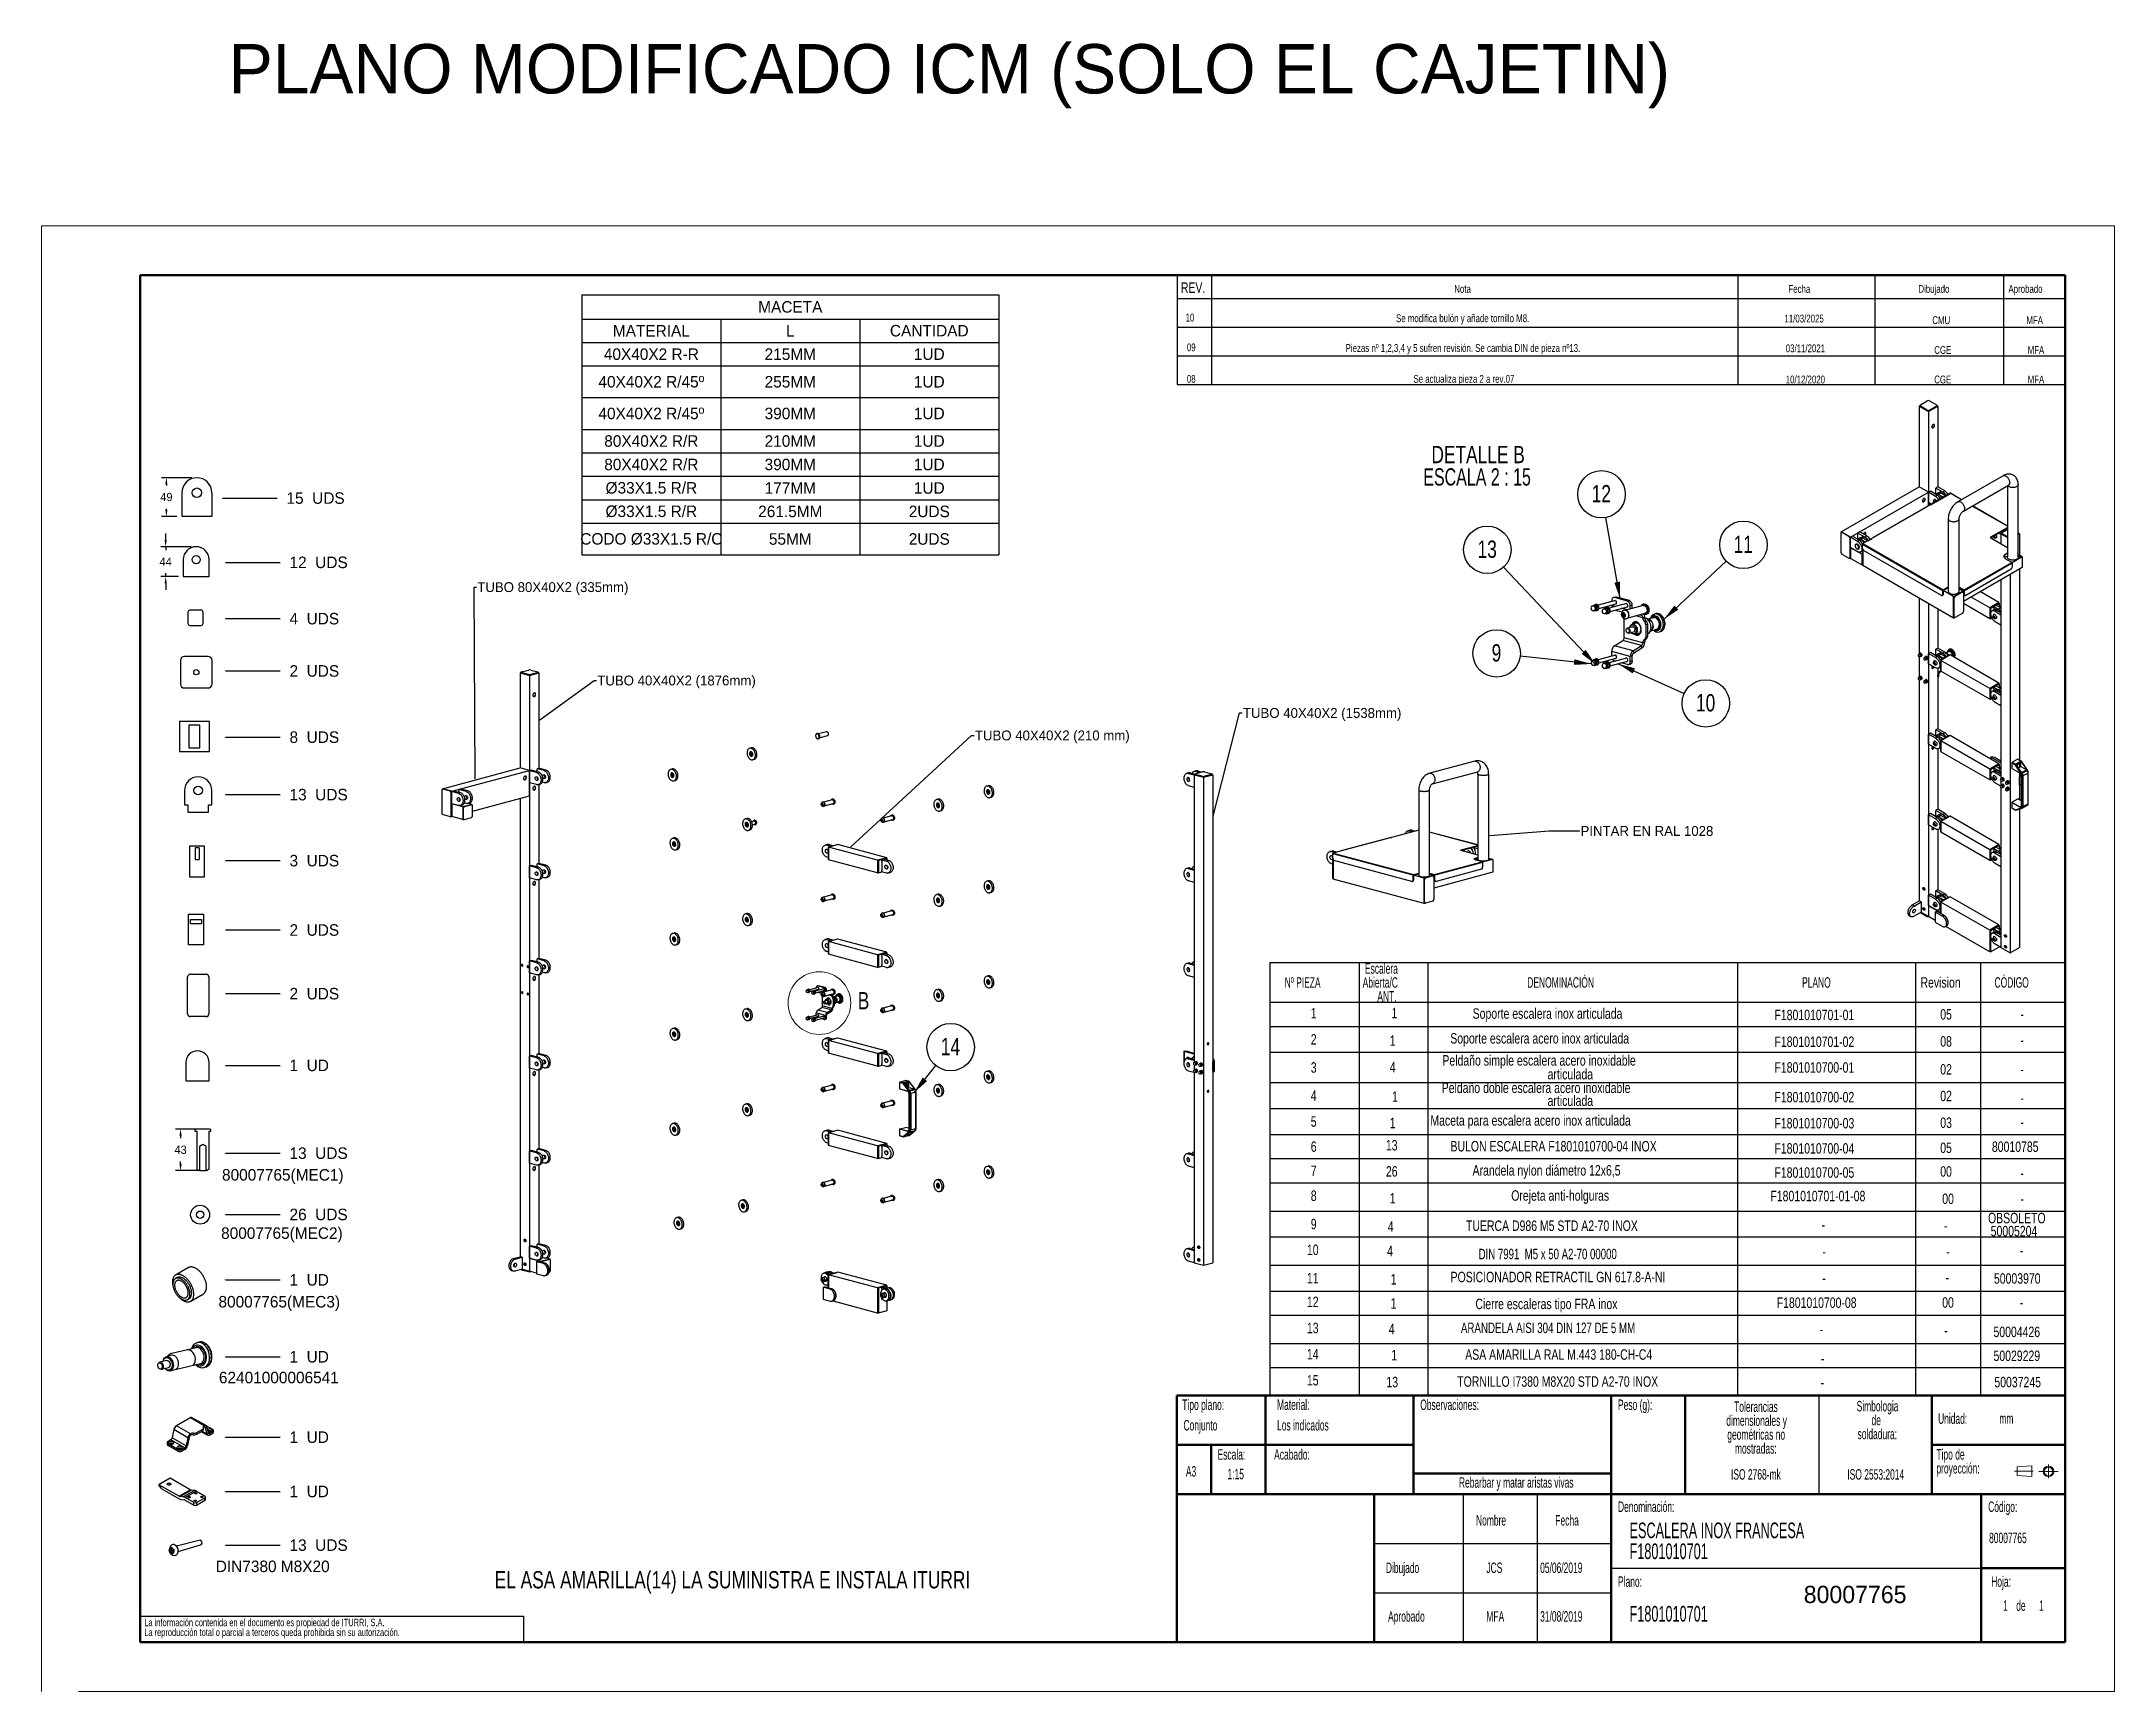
# Model space of a CAD drawing. Header units: millimetres. Extents: x -7982 to 6300, y -38 to 5016.
# Drawn here: x 0 to 6300, y 0 to 5016 of the extents above; entities that cross this region are included whole.
import ezdxf
from ezdxf import colors
from ezdxf.entities.mleader import LeaderData, LeaderLine
from ezdxf.math import Vec2, Vec3

# ---------------------------------------------------------------- set-up
doc = ezdxf.new("R2010")
doc.units = ezdxf.units.MM
doc.header["$LTSCALE"] = 15
doc.header["$PDSIZE"] = -1
doc.linetypes.add('CENTERX2', pattern=[20.32, 12.7, -2.54, 2.54, -2.54])
doc.linetypes.add('PHANTOM', pattern=[12.7, 6.35, -1.27, 1.27, -1.27, 1.27, -1.27])
doc.layers.add('FORMATO', color=7, linetype='Continuous')
doc.layers.add('SLD-0', color=179, linetype='Continuous')
doc.styles.add('SLDTEXTSTYLE0', font='TXT', dxfattribs={"width": 0.605})
doc.styles.add('SLDTEXTSTYLE1', font='TXT', dxfattribs={"width": 0.75})
doc.styles.add('SLDTEXTSTYLE2', font='TXT', dxfattribs={"width": 0.689655})
doc.styles.add('SLDTEXTSTYLE3', font='TXT', dxfattribs={"width": 0.69697})
doc.styles.add('SLDTEXTSTYLE4', font='TXT', dxfattribs={"width": 0.692308})
doc.dimstyles.new('ISO-25', dxfattribs={"dimtxt": 2.5, "dimasz": 2.5, "dimexe": 1.25, "dimexo": 0.625, "dimtad": 1, "dimtxsty": 'Standard', "dimcen": 2.5, "dimadec": 0, "dimazin": 0, "dimtfac": 1, "dimtmove": 0, "dimatfit": 3, "dimfxl": 1, "dimarcsym": 0})
doc.dimstyles.new('SLDDIMSTYLE0', dxfattribs={"dimtxt": 0.18, "dimasz": 52.5, "dimexe": 0, "dimexo": 0.0625, "dimgap": 0, "dimtad": 0, "dimtih": 1, "dimtoh": 1, "dimdec": 0, "dimrnd": 1e-09, "dimzin": 0, "dimdsep": 46, "dimtxsty": 'Standard', "dimsah": 1, "dimcen": 0.09, "dimadec": 0, "dimazin": 0, "dimtfac": 52.5, "dimtdec": 0, "dimtofl": 0, "dimtmove": 0, "dimatfit": 3, "dimfxl": 1, "dimfrac": 2, "dimtolj": 1, "dimtzin": 0, "dimarcsym": 0})

msp = doc.modelspace()

# ---------------------------------------------------------------- texts
at = {"attachment_point": 1}
for s, width, insert, char_height in [('PLANO MODIFICADO ICM (SOLO EL CAJETIN)', 5868.8851, (569.13, 5007.67), 150), ('80007765(MEC1)', 128.8241, (548.69, 1588.07), 35), ('80007765(MEC2)', 128.8241, (546, 1410.95), 35), ('80007765(MEC3)', 128.8241, (537.92, 1202.39), 35), ('62401000006541', 128.8241, (539.26, 971.95), 35), ('DIN7380 M8X20', 578.332, (529.79, 398.04), 35), ('80007765', 477.0543, (5355.47, 321.32), 52.5)]:
    msp.add_mtext_dynamic_manual_height_columns(s, width=width, gutter_width=262.5, heights=[0], dxfattribs=dict(at, insert=insert, char_height=char_height))
at = {"color": 7, "linetype": 'Continuous', "lineweight": 18, "insert": (2480.71, 2126.24), "char_height": 52.5, "attachment_point": 1, "style": 'SLDTEXTSTYLE1'}
msp.add_mtext('B', dxfattribs=at)
at = {"layer": 'FORMATO', "style": 'SLDTEXTSTYLE1'}
for s, insert, char_height, attachment_point in [('REV.', (3462.54, 4283.28), 31.75, 1), ('Nota', (4293.37, 4275.39), 23.812, 1), ('Fecha', (5308.9, 4275.39), 23.812, 1), ('Dibujado', (5703.91, 4275.39), 23.812, 1), ('Aprobado', (5977.65, 4275.39), 23.812, 1), ('10', (3490.28, 4188.17), 23.812, 2), ('Se modifica bulón y añade tornillo M8.', (4318.97, 4186.22), 23.8125, 2), ('11/03/2025', (5356.71, 4185.24), 23.812, 2), ('CMU', (5773.41, 4180.36), 23.812, 2), ('MFA', (6057.36, 4180.36), 23.812, 2), ('09', (3494.15, 4097.7), 23.812, 2), ('Piezas nº 1,2,3,4 y 5 sufren revisión. Se cambia DIN de pieza nº13.', (4319.87, 4095.74), 23.8125, 2), ('03/11/2021', (5360.57, 4094.77), 23.812, 2), ('CGE', (5778.04, 4089.88), 23.812, 2), ('MFA', (6061.23, 4089.88), 23.812, 2), ('08', (3494.15, 4001.94), 23.812, 2), ('Se actualiza pieza 2 a rev.07', (4322.75, 4001.94), 23.8125, 2), ('10/12/2020', (5360.57, 4000.03), 23.812, 2), ('CGE', (5778.04, 4000.03), 23.812, 2), ('MFA', (6061.23, 4000.03), 23.812, 2)]:
    msp.add_mtext(s, dxfattribs=dict(at, insert=insert, char_height=char_height, attachment_point=attachment_point))
at = {"layer": 'FORMATO', "color": 7, "insert": (1377.08, 366.01), "char_height": 52.5, "attachment_point": 1, "style": 'SLDTEXTSTYLE1'}
msp.add_mtext('EL ASA AMARILLA(14) LA SUMINISTRA E INSTALA ITURRI', dxfattribs=at)
at = {"layer": 'SLD-0', "style": 'SLDTEXTSTYLE0'}
for s, insert, char_height, attachment_point in [('Tipo plano:', (3466.94, 887.71), 31.75, 1), ('Material:', (3754.95, 887.71), 31.75, 1), ('Observaciones:', (4190.08, 887.71), 31.75, 1), ('Peso (g):', (4791.05, 887.71), 31.75, 1), ('Conjunto', (3470.66, 825.29), 31.75, 1), ('Los indicados', (3754.95, 825.29), 31.75, 1), ('Unidad:', (5763.69, 845.56), 31.75, 1), ('mm', (5949.93, 845.56), 31.75, 1), ('Escala:', (3573.95, 736.52), 31.75, 1), ('Acabado:', (3746.07, 736.52), 31.75, 1), ('A3', (3477.89, 685.12), 31.75, 1), ('1:15', (3604.35, 677.02), 31.75, 1), ('Rebarbar y matar aristas vivas', (4481.78, 651.36), 31.75, 2), ('ISO 2768-mk', (5210.05, 675.9), 31.75, 2), ('ISO 2553:2014', (5574.38, 675.9), 31.75, 2), ('Denominación:', (4791.05, 577.71), 31.75, 1), ('Código:', (5915.97, 577.71), 31.75, 1), ('Nombre', (4359.57, 536.32), 31.75, 1), ('Fecha', (4600.62, 536.32), 31.75, 1), ('80007765', (5918.8, 482.9), 31.75, 1), ('Dibujado', (4085.6, 392.1), 31.75, 1), ('JCS', (4391.03, 392.1), 31.75, 1), ('05/06/2019', (4554.43, 392.1), 31.75, 1), ('Plano:', (4791.05, 350.07), 31.75, 1), ('Hoja:', (5925.21, 350.07), 31.75, 1), ('F1801010701', (4826.08, 260.2), 47.625, 1), ('1', (5961.19, 277.12), 31.75, 1), ('1', (5961.19, 277.12), 31.75, 1), ('de', (6001.16, 277.12), 31.75, 1), ('de', (6001.16, 277.12), 31.75, 1), ('1', (6070.96, 277.12), 31.75, 1), ('1', (6070.96, 277.12), 31.75, 1), ('Aprobado', (4092.37, 244.24), 31.75, 1), ('MFA', (4391.03, 244.24), 31.75, 1), ('31/08/2019', (4554.43, 244.24), 31.75, 1)]:
    msp.add_mtext(s, dxfattribs=dict(at, insert=insert, char_height=char_height, attachment_point=attachment_point))

# ---------------------------------------------------------------- blocks, each defined once
blk = doc.blocks.new('Bloque3')
at = {"color": 7, "linetype": 'CENTERX2', "lineweight": 18}
for p, q in [((5968.9, 1950.8), (5922, 1950.8)), ((5983.2, 1950.3), (6032.4, 1950.3)), ((6007.8, 1932.7), (6007.8, 1967.9))]:
    blk.add_line(p, q, dxfattribs=at)
at = {"color": 7, "linetype": 'Continuous', "lineweight": 18}
for p, q in [((5965.3, 1964.2), (5928.5, 1961.5)), ((5928.5, 1961.5), (5928.5, 1940.1)), ((5965.3, 1964.2), (5965.3, 1937.5)), ((5965.3, 1937.5), (5928.5, 1940.1))]:
    blk.add_line(p, q, dxfattribs=at)
for radius in [13.4, 10.7]:
    blk.add_circle((6007.8, 1950.3), radius, dxfattribs=at)
blk = doc.blocks.new('SW_NOTE_0')
at = {"layer": 'SLD-0', "color": 0, "char_height": 31.75, "attachment_point": 2, "style": 'SLDTEXTSTYLE0'}
for s, insert in [('dimensionales y', (113.1, -1.4)), ('Tolerancias', (111.1, 40.9)), ('geométricas no', (111.9, -43.7)), ('mostradas:', (110.7, -86.1))]:
    blk.add_mtext(s, dxfattribs=dict(at, insert=insert))
blk = doc.blocks.new('SW_NOTE_0_1')
at = {"layer": 'SLD-0', "color": 0, "char_height": 31.75, "attachment_point": 1, "style": 'SLDTEXTSTYLE0'}
for s, insert in [('Tipo de', (0, 40.9)), ('proyección:', (0, -1.4))]:
    blk.add_mtext(s, dxfattribs=dict(at, insert=insert))
blk = doc.blocks.new('SW_NOTE_0_2')
at = {"layer": 'SLD-0', "color": 0, "char_height": 31.75, "attachment_point": 2, "style": 'SLDTEXTSTYLE0'}
for s, insert in [('Simbologia', (106.7, 40.9)), ('de', (102.6, -1.4)), ('soldadura:', (106, -43.7))]:
    blk.add_mtext(s, dxfattribs=dict(at, insert=insert))
blk = doc.blocks.new('SW_NOTE_0_3')
at = {"layer": 'SLD-0', "color": 0, "char_height": 22.5, "attachment_point": 1, "style": 'SLDTEXTSTYLE1'}
for s, insert in [('La información contenida en el documento es propiedad de ITURRI, S.A.', (0, 28.9)), ('La reproducción total o parcial a terceros queda prohibida sin su autorización.', (0, -1.1))]:
    blk.add_mtext(s, dxfattribs=dict(at, insert=insert))
blk = doc.blocks.new('SW_NOTE_0_4')
at = {"layer": 'SLD-0', "color": 0, "char_height": 47.625, "attachment_point": 1, "style": 'SLDTEXTSTYLE0'}
for s, insert in [('ESCALERA INOX FRANCESA', (0, 61.4)), ('F1801010701', (0, -2.1))]:
    blk.add_mtext(s, dxfattribs=dict(at, insert=insert))
blk = doc.blocks.new('SW_TABLEANNOTATION_0')
at = {"layer": 'FORMATO', "color": 0}
for p, q in [((0, 0), (0, -121)), ((0, 0), (271.5, 0)), ((271.5, 0), (271.5, -121)), ((271.5, 0), (480, 0)), ((480, 0), (480, -121)), ((480, 0), (1420.4, 0)), ((1420.4, 0), (1420.4, -121)), ((1420.4, 0), (1961.9, 0)), ((1961.9, 0), (1961.9, -121)), ((1961.9, 0), (2158.8, 0)), ((2158.8, 0), (2158.8, -121)), ((2158.8, 0), (2416.6, 0)), ((2416.6, 0), (2416.6, -121)), ((0, -121), (271.5, -121)), ((0, -121), (0, -194.3)), ((271.5, -121), (480, -121)), ((271.5, -121), (271.5, -194.3)), ((480, -121), (1420.4, -121)), ((480, -121), (480, -194.3)), ((1420.4, -121), (1961.9, -121)), ((1420.4, -121), (1420.4, -194.3)), ((1961.9, -121), (2158.8, -121)), ((1961.9, -121), (1961.9, -194.3)), ((2158.8, -121), (2416.6, -121)), ((2158.8, -121), (2158.8, -194.3)), ((2416.6, -121), (2416.6, -194.3)), ((0, -194.3), (0, -272.8)), ((0, -194.3), (271.5, -194.3)), ((271.5, -194.3), (271.5, -272.8)), ((271.5, -194.3), (480, -194.3)), ((480, -194.3), (480, -272.8)), ((480, -194.3), (1420.4, -194.3)), ((1420.4, -194.3), (1420.4, -272.8)), ((1420.4, -194.3), (1961.9, -194.3)), ((1961.9, -194.3), (1961.9, -272.8)), ((1961.9, -194.3), (2158.8, -194.3)), ((2158.8, -194.3), (2158.8, -272.8)), ((2158.8, -194.3), (2416.6, -194.3)), ((2416.6, -194.3), (2416.6, -272.8)), ((0, -272.8), (0, -365.1)), ((0, -272.8), (271.5, -272.8)), ((271.5, -272.8), (271.5, -365.1)), ((271.5, -272.8), (480, -272.8)), ((480, -272.8), (480, -365.1)), ((480, -272.8), (1420.4, -272.8)), ((1420.4, -272.8), (1420.4, -365.1)), ((1420.4, -272.8), (1961.9, -272.8)), ((1961.9, -272.8), (1961.9, -365.1)), ((1961.9, -272.8), (2158.8, -272.8)), ((2158.8, -272.8), (2158.8, -365.1)), ((2158.8, -272.8), (2416.6, -272.8)), ((2416.6, -272.8), (2416.6, -365.1)), ((0, -365.1), (0, -444)), ((0, -365.1), (271.5, -365.1)), ((271.5, -365.1), (271.5, -444)), ((271.5, -365.1), (480, -365.1)), ((480, -365.1), (480, -444)), ((480, -365.1), (1420.4, -365.1)), ((1420.4, -365.1), (1420.4, -444)), ((1420.4, -365.1), (1961.9, -365.1)), ((1961.9, -365.1), (1961.9, -444)), ((1961.9, -365.1), (2158.8, -365.1)), ((2158.8, -365.1), (2158.8, -444)), ((2158.8, -365.1), (2416.6, -365.1)), ((2416.6, -365.1), (2416.6, -444)), ((0, -444), (0, -522.5)), ((0, -444), (271.5, -444)), ((271.5, -444), (271.5, -522.5)), ((271.5, -444), (480, -444)), ((480, -444), (480, -522.5)), ((480, -444), (1420.4, -444)), ((1420.4, -444), (1420.4, -522.5)), ((1420.4, -444), (1961.9, -444)), ((1961.9, -444), (1961.9, -522.5)), ((1961.9, -444), (2158.8, -444)), ((2158.8, -444), (2158.8, -522.5)), ((2158.8, -444), (2416.6, -444)), ((2416.6, -444), (2416.6, -522.5)), ((0, -522.5), (0, -596.2)), ((0, -522.5), (271.5, -522.5)), ((271.5, -522.5), (271.5, -596.2)), ((271.5, -522.5), (480, -522.5)), ((480, -522.5), (480, -596.2)), ((480, -522.5), (1420.4, -522.5)), ((1420.4, -522.5), (1420.4, -596.2)), ((1420.4, -522.5), (1961.9, -522.5)), ((1961.9, -522.5), (1961.9, -596.2)), ((1961.9, -522.5), (2158.8, -522.5)), ((2158.8, -522.5), (2158.8, -596.2)), ((2158.8, -522.5), (2416.6, -522.5)), ((2416.6, -522.5), (2416.6, -596.2)), ((0, -596.2), (0, -670)), ((0, -596.2), (271.5, -596.2)), ((271.5, -596.2), (271.5, -670)), ((271.5, -596.2), (480, -596.2)), ((480, -596.2), (480, -670)), ((480, -596.2), (1420.4, -596.2)), ((1420.4, -596.2), (1420.4, -670)), ((1420.4, -596.2), (1961.9, -596.2)), ((1961.9, -596.2), (1961.9, -670)), ((1961.9, -596.2), (2158.8, -596.2)), ((2158.8, -596.2), (2158.8, -670)), ((2158.8, -596.2), (2416.6, -596.2)), ((2416.6, -596.2), (2416.6, -670)), ((0, -670), (0, -755.5)), ((0, -670), (271.5, -670)), ((271.5, -670), (271.5, -755.5)), ((271.5, -670), (480, -670)), ((480, -670), (480, -755.5)), ((480, -670), (1420.4, -670)), ((1420.4, -670), (1420.4, -755.5)), ((1420.4, -670), (1961.9, -670)), ((1961.9, -670), (1961.9, -755.5)), ((1961.9, -670), (2158.8, -670)), ((2158.8, -670), (2158.8, -755.5)), ((2158.8, -670), (2416.6, -670)), ((2416.6, -670), (2416.6, -755.5)), ((0, -755.5), (0, -834.4)), ((0, -755.5), (271.5, -755.5)), ((271.5, -755.5), (271.5, -834.4)), ((271.5, -755.5), (480, -755.5)), ((480, -755.5), (480, -834.4)), ((480, -755.5), (1420.4, -755.5)), ((1420.4, -755.5), (1420.4, -834.4)), ((1420.4, -755.5), (1961.9, -755.5)), ((1961.9, -755.5), (1961.9, -834.4)), ((1961.9, -755.5), (2158.8, -755.5)), ((2158.8, -755.5), (2158.8, -834.4)), ((2158.8, -755.5), (2416.6, -755.5)), ((2416.6, -755.5), (2416.6, -834.4)), ((0, -834.4), (0, -920)), ((0, -834.4), (271.5, -834.4)), ((271.5, -834.4), (271.5, -920)), ((271.5, -834.4), (480, -834.4)), ((480, -834.4), (480, -920)), ((480, -834.4), (1420.4, -834.4)), ((1420.4, -834.4), (1420.4, -920)), ((1420.4, -834.4), (1961.9, -834.4)), ((1961.9, -834.4), (1961.9, -920)), ((1961.9, -834.4), (2158.8, -834.4)), ((2158.8, -834.4), (2158.8, -920)), ((2158.8, -834.4), (2416.6, -834.4)), ((2416.6, -834.4), (2416.6, -920)), ((0, -920), (0, -998.8)), ((0, -920), (271.5, -920)), ((271.5, -920), (271.5, -998.8)), ((271.5, -920), (480, -920)), ((480, -920), (480, -998.8)), ((480, -920), (1420.4, -920)), ((1420.4, -920), (1420.4, -998.8)), ((1420.4, -920), (1961.9, -920)), ((1961.9, -920), (1961.9, -998.8)), ((1961.9, -920), (2158.8, -920)), ((2158.8, -920), (2158.8, -998.8)), ((2158.8, -920), (2416.6, -920)), ((2416.6, -920), (2416.6, -998.8)), ((0, -998.8), (0, -1072.1)), ((0, -998.8), (271.5, -998.8)), ((271.5, -998.8), (271.5, -1072.1)), ((271.5, -998.8), (480, -998.8)), ((480, -998.8), (480, -1072.1)), ((480, -998.8), (1420.4, -998.8)), ((1420.4, -998.8), (1420.4, -1072.1)), ((1420.4, -998.8), (1961.9, -998.8)), ((1961.9, -998.8), (1961.9, -1072.1)), ((1961.9, -998.8), (2158.8, -998.8)), ((2158.8, -998.8), (2158.8, -1072.1)), ((2158.8, -998.8), (2416.6, -998.8)), ((2416.6, -998.8), (2416.6, -1072.1)), ((0, -1072.1), (0, -1157.7)), ((0, -1072.1), (271.5, -1072.1)), ((271.5, -1072.1), (271.5, -1157.7)), ((271.5, -1072.1), (480, -1072.1)), ((480, -1072.1), (480, -1157.7)), ((480, -1072.1), (1420.4, -1072.1)), ((1420.4, -1072.1), (1420.4, -1157.7)), ((1420.4, -1072.1), (1961.9, -1072.1)), ((1961.9, -1072.1), (1961.9, -1157.7)), ((1961.9, -1072.1), (2158.8, -1072.1)), ((2158.8, -1072.1), (2158.8, -1157.7)), ((2158.8, -1072.1), (2416.6, -1072.1)), ((2416.6, -1072.1), (2416.6, -1157.7)), ((0, -1157.7), (0, -1231)), ((0, -1157.7), (271.5, -1157.7)), ((271.5, -1157.7), (271.5, -1231)), ((271.5, -1157.7), (480, -1157.7)), ((480, -1157.7), (480, -1231)), ((480, -1157.7), (1420.4, -1157.7)), ((1420.4, -1157.7), (1420.4, -1231)), ((1420.4, -1157.7), (1961.9, -1157.7)), ((1961.9, -1157.7), (1961.9, -1231)), ((1961.9, -1157.7), (2158.8, -1157.7)), ((2158.8, -1157.7), (2158.8, -1231)), ((2158.8, -1157.7), (2416.6, -1157.7)), ((2416.6, -1157.7), (2416.6, -1231)), ((0, -1231), (0, -1316.6)), ((0, -1231), (271.5, -1231)), ((271.5, -1231), (271.5, -1316.6)), ((271.5, -1231), (480, -1231)), ((480, -1231), (480, -1316.6)), ((480, -1231), (1420.4, -1231)), ((1420.4, -1231), (1420.4, -1316.6)), ((1420.4, -1231), (1961.9, -1231)), ((1961.9, -1231), (1961.9, -1316.6)), ((1961.9, -1231), (2158.8, -1231)), ((2158.8, -1231), (2158.8, -1316.6)), ((2158.8, -1231), (2416.6, -1231)), ((2416.6, -1231), (2416.6, -1316.6)), ((0, -1316.6), (271.5, -1316.6)), ((271.5, -1316.6), (480, -1316.6)), ((480, -1316.6), (1420.4, -1316.6)), ((1420.4, -1316.6), (1961.9, -1316.6)), ((1961.9, -1316.6), (2158.8, -1316.6)), ((2158.8, -1316.6), (2416.6, -1316.6))]:
    blk.add_line(p, q, dxfattribs=at)
at = {"layer": 'FORMATO', "color": 0, "attachment_point": 1}
for s, insert, char_height, style in [('Nº PIEZA', (44.5, -44.8), 31.75, 'SLDTEXTSTYLE0'), ('Abierta/C', (281.7, -44.8), 31.75, 'SLDTEXTSTYLE0'), ('Escalera', (288.7, -2.4), 31.75, 'SLDTEXTSTYLE0'), ('DENOMINACIÓN', (782, -44.8), 31.75, 'SLDTEXTSTYLE0'), ('PLANO', (1617.1, -44.8), 31.75, 'SLDTEXTSTYLE0'), ('Revision', (1976.9, -44.8), 31.75, 'SLDTEXTSTYLE1'), ('CÓDIGO', (2201.9, -44.8), 31.75, 'SLDTEXTSTYLE0'), ('ANT.', (326.3, -87.1), 31.75, 'SLDTEXTSTYLE0'), ('1', (124, -137.9), 31.8, 'SLDTEXTSTYLE1'), ('1', (369.3, -137.8), 31.8, 'SLDTEXTSTYLE1'), ('Soporte escalera inox articulada', (616, -139.3), 31.75, 'SLDTEXTSTYLE1'), ('F1801010701-01', (1533.1, -143.5), 31.75, 'SLDTEXTSTYLE1'), ('05', (2036.9, -141.8), 31.75, 'SLDTEXTSTYLE1'), ('-', (2280.7, -141), 31.8, 'SLDTEXTSTYLE1'), ('2', (124, -217.8), 31.8, 'SLDTEXTSTYLE1'), ('1', (364, -221.5), 31.8, 'SLDTEXTSTYLE1'), ('Soporte escalera acero inox articulada', (548, -214.6), 31.75, 'SLDTEXTSTYLE1'), ('F1801010701-02', (1533.1, -225), 31.75, 'SLDTEXTSTYLE1'), ('08', (2036.9, -224), 31.75, 'SLDTEXTSTYLE1'), ('-', (2280.7, -220.2), 31.8, 'SLDTEXTSTYLE1'), ('3', (124, -303.2), 31.8, 'SLDTEXTSTYLE1'), ('4', (364, -302.5), 31.8, 'SLDTEXTSTYLE1'), ('Peldaño simple escalera acero inoxidable', (524, -281.7), 31.75, 'SLDTEXTSTYLE1'), ('F1801010700-01', (1533.1, -303.2), 31.75, 'SLDTEXTSTYLE1'), ('02', (2036.9, -308.8), 31.75, 'SLDTEXTSTYLE1'), ('Peldaño doble escalera acero inoxidable', (521.9, -365.1), 31.75, 'SLDTEXTSTYLE1'), ('articulada', (843.7, -323.6), 31.75, 'SLDTEXTSTYLE1'), ('-', (2280.7, -308.8), 31.8, 'SLDTEXTSTYLE1'), ('4', (124, -388.8), 31.8, 'SLDTEXTSTYLE1'), ('1', (371, -391.6), 31.8, 'SLDTEXTSTYLE1'), ('articulada', (843.7, -404.1), 31.75, 'SLDTEXTSTYLE1'), ('F1801010700-02', (1533.1, -393.4), 31.75, 'SLDTEXTSTYLE1'), ('02', (2036.9, -389.8), 31.75, 'SLDTEXTSTYLE1'), ('-', (2280.7, -396), 31.8, 'SLDTEXTSTYLE1'), ('5', (124, -467.5), 31.8, 'SLDTEXTSTYLE1'), ('1', (364, -471.9), 31.8, 'SLDTEXTSTYLE1'), ('Maceta para escalera acero inox articulada', (487.5, -464.2), 31.75, 'SLDTEXTSTYLE1'), ('F1801010700-03', (1533.1, -472.7), 31.75, 'SLDTEXTSTYLE1'), ('03', (2036.9, -471.1), 31.75, 'SLDTEXTSTYLE1'), ('-', (2280.7, -469.5), 31.8, 'SLDTEXTSTYLE1'), ('6', (124, -543.6), 31.8, 'SLDTEXTSTYLE1'), ('13', (352.3, -539.7), 31.75, 'SLDTEXTSTYLE1'), ('BULON ESCALERA F1801010700-04 INOX', (548.6, -542.6), 31.75, 'SLDTEXTSTYLE1'), ('F1801010700-04', (1533.1, -549.2), 31.75, 'SLDTEXTSTYLE1'), ('05', (2036.9, -547.4), 31.75, 'SLDTEXTSTYLE1'), ('80010785', (2193.9, -544.1), 31.75, 'SLDTEXTSTYLE1'), ('7', (124, -617.3), 31.8, 'SLDTEXTSTYLE1'), ('26', (352.3, -619.1), 31.75, 'SLDTEXTSTYLE1'), ('Arandela nylon diámetro 12x6,5', (615.7, -616), 31.75, 'SLDTEXTSTYLE1'), ('F1801010700-05', (1533.1, -622.6), 31.75, 'SLDTEXTSTYLE1'), ('00', (2036.9, -619.3), 31.75, 'SLDTEXTSTYLE1'), ('8', (124, -693), 31.8, 'SLDTEXTSTYLE1'), ('Orejeta anti-holguras', (733.2, -692.4), 31.75, 'SLDTEXTSTYLE1'), ('-', (2280.7, -624.3), 31.8, 'SLDTEXTSTYLE1'), ('1', (364, -700.7), 31.8, 'SLDTEXTSTYLE1'), ('F1801010701-01-08', (1520.8, -694), 31.75, 'SLDTEXTSTYLE1'), ('00', (2043, -702.3), 31.75, 'SLDTEXTSTYLE1'), ('-', (2280.7, -702.3), 31.8, 'SLDTEXTSTYLE1'), ('9', (124, -779.2), 31.8, 'SLDTEXTSTYLE1'), ('4', (358.1, -786.7), 31.8, 'SLDTEXTSTYLE1'), ('TUERCA D986 M5 STD A2-70 INOX', (595.7, -784.2), 31.75, 'SLDTEXTSTYLE1'), ('-', (1676.3, -781.6), 31.8, 'SLDTEXTSTYLE1'), ('-', (2048.1, -784.2), 31.8, 'SLDTEXTSTYLE1'), ('OBSOLETO', (2182.1, -761), 31.75, 'SLDTEXTSTYLE1'), ('50005204', (2190.2, -800.6), 31.75, 'SLDTEXTSTYLE1'), ('10', (112.3, -857.4), 31.75, 'SLDTEXTSTYLE1'), ('4', (355.8, -861), 31.8, 'SLDTEXTSTYLE1'), ('DIN 7991  M5 x 50 A2-70 00000', (634.1, -870.2), 31.75, 'SLDTEXTSTYLE2'), ('-', (1678.9, -863), 31.8, 'SLDTEXTSTYLE1'), ('-', (2054.9, -863.1), 31.8, 'SLDTEXTSTYLE1'), ('-', (2278.5, -859.5), 31.8, 'SLDTEXTSTYLE1'), ('11', (112.3, -943.6), 31.75, 'SLDTEXTSTYLE1'), ('POSICIONADOR RETRACTIL GN 617.8-A-NI', (548.9, -940.1), 31.75, 'SLDTEXTSTYLE1'), ('50003970', (2200.1, -944.6), 31.75, 'SLDTEXTSTYLE1'), ('1', (367.1, -947.2), 31.8, 'SLDTEXTSTYLE1'), ('-', (1678.2, -943.3), 31.8, 'SLDTEXTSTYLE1'), ('-', (2053.2, -941.8), 31.8, 'SLDTEXTSTYLE1'), ('12', (112.3, -1015.7), 31.75, 'SLDTEXTSTYLE1'), ('1', (366.7, -1020.6), 31.8, 'SLDTEXTSTYLE1'), ('Cierre escaleras tipo FRA inox', (624.3, -1021.9), 31.75, 'SLDTEXTSTYLE1'), ('F1801010700-08', (1540, -1018.2), 31.75, 'SLDTEXTSTYLE1'), ('00', (2042.9, -1017.6), 31.75, 'SLDTEXTSTYLE1'), ('-', (2278.5, -1017.4), 31.8, 'SLDTEXTSTYLE1'), ('13', (112.3, -1095.1), 31.75, 'SLDTEXTSTYLE1'), ('4', (360.8, -1098.2), 31.8, 'SLDTEXTSTYLE1'), ('ARANDELA AISI 304 DIN 127 DE 5 MM', (580.3, -1094.7), 31.75, 'SLDTEXTSTYLE3'), ('-', (1670.7, -1098.9), 31.8, 'SLDTEXTSTYLE1'), ('-', (2049.3, -1102.8), 31.8, 'SLDTEXTSTYLE1'), ('50004426', (2198.7, -1106.9), 31.75, 'SLDTEXTSTYLE1'), ('14', (112.3, -1174.6), 31.75, 'SLDTEXTSTYLE1'), ('1', (368.7, -1177.7), 31.8, 'SLDTEXTSTYLE1'), ('ASA AMARILLA RAL M.443 180-CH-C4', (593.4, -1175.8), 31.75, 'SLDTEXTSTYLE1'), ('50029229', (2198.8, -1179.6), 31.75, 'SLDTEXTSTYLE1'), ('15', (112.3, -1254), 31.75, 'SLDTEXTSTYLE1'), ('13', (353.9, -1259.5), 31.75, 'SLDTEXTSTYLE1'), ('TORNILLO I7380 M8X20 STD A2-70 INOX', (569.1, -1257.9), 31.75, 'SLDTEXTSTYLE1'), ('-', (1674, -1188), 31.8, 'SLDTEXTSTYLE1'), ('50037245', (2201.4, -1259.5), 31.75, 'SLDTEXTSTYLE1'), ('-', (1673.3, -1260.7), 31.8, 'SLDTEXTSTYLE1')]:
    blk.add_mtext(s, dxfattribs=dict(at, insert=insert, char_height=char_height, style=style))
blk = doc.blocks.new('SW_NOTE_0_5')
at = {"layer": 'FORMATO', "color": 0}
blk.add_circle((45.1, 56.3), 72.1, dxfattribs=at)
at = {"layer": 'FORMATO', "color": 0, "insert": (44.6, 84.3), "char_height": 52.5, "attachment_point": 2, "style": 'SLDTEXTSTYLE1'}
blk.add_mtext('14', dxfattribs=at)
blk = doc.blocks.new('SW_NOTE_0_15')
at = {"layer": 'FORMATO', "color": 0, "char_height": 52.5, "attachment_point": 2}
for s, insert, style in [('DETALLE B', (162.4, 67.7), 'SLDTEXTSTYLE1'), ('ESCALA 2 : 15', (159.2, -0.2), 'SLDTEXTSTYLE4')]:
    blk.add_mtext(s, dxfattribs=dict(at, insert=insert, style=style))
blk = doc.blocks.new('SW_NOTE_0_16')
at = {"layer": 'FORMATO', "color": 0}
blk.add_circle((-12.7, 71), 72.1, dxfattribs=at)
at = {"layer": 'FORMATO', "color": 0, "insert": (-13.2, 99.1), "char_height": 52.5, "attachment_point": 2, "style": 'SLDTEXTSTYLE1'}
blk.add_mtext('12', dxfattribs=at)
blk = doc.blocks.new('SW_NOTE_0_17')
at = {"layer": 'FORMATO', "color": 0}
blk.add_circle((-71.7, 8), 72.1, dxfattribs=at)
at = {"layer": 'FORMATO', "color": 0, "insert": (-72.2, 36), "char_height": 52.5, "attachment_point": 2, "style": 'SLDTEXTSTYLE1'}
blk.add_mtext('9', dxfattribs=at)
blk = doc.blocks.new('SW_NOTE_0_18')
at = {"layer": 'FORMATO', "color": 0}
blk.add_circle((52.7, 49.3), 72.1, dxfattribs=at)
at = {"layer": 'FORMATO', "color": 0, "insert": (52.1, 77.3), "char_height": 52.5, "attachment_point": 2, "style": 'SLDTEXTSTYLE1'}
blk.add_mtext('11', dxfattribs=at)
blk = doc.blocks.new('SW_NOTE_0_19')
at = {"layer": 'FORMATO', "color": 0}
blk.add_circle((65.7, -29.7), 72.1, dxfattribs=at)
at = {"layer": 'FORMATO', "color": 0, "insert": (65.2, -1.6), "char_height": 52.5, "attachment_point": 2, "style": 'SLDTEXTSTYLE1'}
blk.add_mtext('10', dxfattribs=at)
blk = doc.blocks.new('SW_NOTE_0_20')
at = {"layer": 'FORMATO', "color": 0}
blk.add_circle((-49.5, 52.5), 72.1, dxfattribs=at)
at = {"layer": 'FORMATO', "color": 0, "insert": (-50, 80.5), "char_height": 52.5, "attachment_point": 2, "style": 'SLDTEXTSTYLE1'}
blk.add_mtext('13', dxfattribs=at)
blk = doc.blocks.new('*T24')
at = {"color": 0, "linetype": 'ByBlock', "lineweight": -2, "transparency": 16777216}
for p, q in [((0, 0), (1266.9, 0)), ((0, 0), (0, -790.3)), ((1266.9, 0), (1266.9, -790.3)), ((0, -73.3), (1266.9, -73.3)), ((422.3, -73.3), (422.3, -790.3)), ((844.6, -73.3), (844.6, -790.3)), ((0, -144.7), (1266.9, -144.7)), ((0, -216), (1266.9, -216)), ((0, -312.3), (1266.9, -312.3)), ((0, -408.7), (1266.9, -408.7)), ((0, -480), (1266.9, -480)), ((0, -551.3), (1266.9, -551.3)), ((0, -622.6), (1266.9, -622.6)), ((0, -694), (1266.9, -694)), ((0, -790.3), (1266.9, -790.3))]:
    blk.add_line(p, q, dxfattribs=at)
at = {"color": 0, "transparency": 16777216, "char_height": 35, "attachment_point": 5}
for s, insert, width in [('MACETA', (633.5, -36.7), 1263.91), ('MATERIAL', (211.2, -109), 419.303), ('L', (633.5, -109), 419.303), ('CANTIDAD', (1055.8, -109), 419.303), ('40X40X2 R-R ', (211.2, -180.3), 419.303), ('215MM', (633.5, -180.3), 419.303), ('1UD', (1055.8, -180.3), 419.303), ('40X40X2 R/45º', (211.2, -264.2), 419.303), ('255MM', (633.5, -264.2), 419.303), ('1UD', (1055.8, -264.2), 419.303), ('40X40X2 R/45º', (211.2, -360.5), 419.303), ('390MM', (633.5, -360.5), 419.303), ('1UD', (1055.8, -360.5), 419.303), ('80X40X2 R/R', (211.2, -444.3), 419.303), ('210MM', (633.5, -444.3), 419.303), ('1UD', (1055.8, -444.3), 419.303), ('80X40X2 R/R', (211.2, -515.6), 419.303), ('390MM', (633.5, -515.6), 419.303), ('1UD', (1055.8, -515.6), 419.303), ('Ø33X1.5 R/R', (211.2, -587), 419.303), ('177MM', (633.5, -587), 419.303), ('1UD', (1055.8, -587), 419.303), ('Ø33X1.5 R/R', (211.2, -658.3), 419.303), ('261.5MM', (633.5, -658.3), 419.303), ('2UDS', (1055.8, -658.3), 419.303), ('CODO Ø33X1.5 R/C', (211.2, -742.1), 419.303), ('55MM', (633.5, -742.1), 419.303), ('2UDS', (1055.8, -742.1), 419.303)]:
    blk.add_mtext(s, dxfattribs=dict(at, insert=insert, width=width))
blk = doc.blocks.new('*D26')
at = {"color": 0, "lineweight": -2, "transparency": 16777216}
for p, q in [((457.3, 3689.5), (364.6, 3689.5)), ((379.6, 3669.5), (379.6, 3666.2)), ((379.6, 3592.1), (379.6, 3595.4)), ((411.8, 3572.1), (364.6, 3572.1))]:
    blk.add_line(p, q, dxfattribs=at)
at = {"color": 0, "transparency": 16777216}
for points in [[(376.3, 3669.5), (382.9, 3669.5), (379.6, 3689.5)], [(376.3, 3592.1), (382.9, 3592.1), (379.6, 3572.1)]]:
    blk.add_solid(points, dxfattribs=at)
at = {"layer": 'Defpoints', "color": 0, "transparency": 16777216}
for p in [(379.6, 3689.5), (472.3, 3689.5), (426.8, 3572.1)]:
    blk.add_point(p, dxfattribs=at)
at = {"color": 0, "transparency": 16777216, "insert": (379.6, 3630.8), "char_height": 25, "attachment_point": 5}
blk.add_mtext('49', dxfattribs=at)
blk = doc.blocks.new('*D27')
at = {"color": 0, "lineweight": -2, "transparency": 16777216}
for p, q in [((455.2, 3479.9), (362.5, 3479.9)), ((377.5, 3499.9), (377.5, 3519.9)), ((377.5, 3479.9), (377.5, 3469.8)), ((416, 3389), (362.5, 3389)), ((377.5, 3389), (377.5, 3399.1)), ((377.5, 3369), (377.5, 3349))]:
    blk.add_line(p, q, dxfattribs=at)
at = {"color": 0, "transparency": 16777216}
for points in [[(374.2, 3499.9), (380.8, 3499.9), (377.5, 3479.9)], [(374.2, 3369), (380.8, 3369), (377.5, 3389)]]:
    blk.add_solid(points, dxfattribs=at)
at = {"layer": 'Defpoints', "color": 0, "transparency": 16777216}
for p in [(377.5, 3479.9), (470.2, 3479.9), (431, 3389)]:
    blk.add_point(p, dxfattribs=at)
at = {"color": 0, "transparency": 16777216, "insert": (377.5, 3434.4), "char_height": 25, "attachment_point": 5}
blk.add_mtext('44', dxfattribs=at)
blk = doc.blocks.new('*D31')
at = {"color": 0, "lineweight": -2, "transparency": 16777216}
for p, q in [((475.7, 1709.9), (407.7, 1709.9)), ((422.7, 1689.9), (422.7, 1682.1)), ((475.7, 1583.5), (407.7, 1583.5)), ((422.7, 1603.5), (422.7, 1611.4))]:
    blk.add_line(p, q, dxfattribs=at)
at = {"color": 0, "transparency": 16777216}
for points in [[(419.3, 1689.9), (426, 1689.9), (422.7, 1709.9)], [(419.3, 1603.5), (426, 1603.5), (422.7, 1583.5)]]:
    blk.add_solid(points, dxfattribs=at)
at = {"layer": 'Defpoints', "color": 0, "transparency": 16777216}
for p in [(490.7, 1709.9), (422.7, 1583.5), (490.7, 1583.5)]:
    blk.add_point(p, dxfattribs=at)
at = {"color": 0, "transparency": 16777216, "insert": (422.7, 1646.7), "char_height": 52.5, "attachment_point": 5}
blk.add_mtext('{\\H0.47619x;43}', dxfattribs=at)

# ---------------------------------------------------------------- dimensions: what is measured, and where the dimension line sits
for base, p1, p2, text, override, picture, middle in [((379.61, 3689.48), (426.82, 3572.14), (472.33, 3689.48), '49', {"dimtxt": 25, "dimasz": 20, "dimexe": 15, "dimexo": 15, "dimgap": 22.86, "dimtih": 1, "dimtoh": 1, "dimdec": 1, "dimzin": 0, "dimadec": 2, "dimtdec": 1, "dimtzin": 0}, '*D26', (379.61, 3630.81)), ((377.5, 3479.89), (430.96, 3388.99), (470.21, 3479.89), '44', {"dimtxt": 25, "dimasz": 20, "dimexe": 15, "dimexo": 15, "dimgap": 22.86, "dimtih": 1, "dimtoh": 1, "dimdec": 1, "dimzin": 0, "dimadec": 2, "dimtdec": 1, "dimtzin": 0}, '*D27', (377.5, 3434.44)), ((422.67, 1583.54), (490.67, 1709.95), (490.67, 1583.54), '{\\H0.47619x;43}', {"dimtxt": 52.5, "dimasz": 20, "dimexe": 15, "dimexo": 15, "dimgap": 22.86, "dimtih": 1, "dimtoh": 1, "dimdec": 1, "dimzin": 0, "dimadec": 2, "dimtdec": 1, "dimtzin": 0}, '*D31', (422.67, 1646.74))]:
    dim = msp.add_linear_dim(base=base, p1=p1, p2=p2, angle=90, text=text, dimstyle='ISO-25', override=override)
    dim.commit()
    dim.dimension.update_dxf_attribs({"geometry": picture, "text_midpoint": middle, "dimtype": 160})

# ---------------------------------------------------------------- linework, layer by layer
at = {"color": 7, "linetype": 'Continuous', "lineweight": 18}
for p, q in [((0, 4455), (6300, 4455)), ((0, 4455), (0, -0.02)), ((6300, 4455), (6300, 0)), ((112.96, 0), (6300, 0))]:
    msp.add_line(p, q, dxfattribs=at)
at = {"color": 7, "linetype": 'Continuous', "lineweight": 50}
for p, q in [((6150, 4305), (300, 4305)), ((300, 150), (300, 4305)), ((6150, 150), (6150, 4305)), ((3450, 900), (6150, 900)), ((3450, 900), (3450, 150)), ((300, 150), (6150, 150))]:
    msp.add_line(p, q, dxfattribs=at)
at = {"color": 7, "linetype": 'Continuous', "lineweight": 25}
for p, q in [((5708.37, 3908.47), (5706.3, 3907.27)), ((5706.3, 3907.27), (5734.58, 3890.94)), ((5706.3, 3907.27), (5706.3, 3662.31)), ((5708.37, 3908.91), (5708.37, 3907.27)), ((5709.84, 3910.95), (5731.05, 3923.19)), ((5731.05, 3894.62), (5709.84, 3906.86)), ((5709.84, 3906.86), (5709.84, 3905.23)), ((5734.58, 3890.94), (5762.87, 3907.27)), ((5738.12, 3923.19), (5759.33, 3910.95)), ((5759.33, 3906.86), (5738.12, 3894.62)), ((5759.33, 3905.23), (5759.33, 3906.86)), ((5760.8, 3907.27), (5760.8, 3908.91)), ((5762.87, 3907.27), (5760.8, 3908.47)), ((5762.87, 3907.27), (5762.87, 3661.49)), ((5731.05, 3892.99), (5709.84, 3905.23)), ((5731.05, 3892.99), (5731.05, 3894.62)), ((5734.58, 3890.94), (5734.58, 3604.35)), ((5759.33, 3905.23), (5738.12, 3892.99)), ((5738.12, 3894.62), (5738.12, 3892.99)), ((5469.42, 3525.56), (5706.3, 3662.31)), ((5734.58, 3645.98), (5706.3, 3662.31)), ((5762.87, 3661.49), (5757.21, 3658.23)), ((5757.21, 3640.16), (5757.21, 3658.23)), ((5778.42, 3645.98), (5757.21, 3658.23)), ((5784.08, 3649.25), (5762.87, 3661.49)), ((5961.45, 3695.62), (5824.27, 3616.43)), ((5840.77, 3587.85), (5977.95, 3667.04)), ((5974.41, 3665), (5974.41, 3448.62)), ((6007.41, 3448.62), (6007.41, 3669.08)), ((5497.7, 3509.23), (5734.58, 3645.98)), ((5710.96, 3591.38), (5566, 3507.7)), ((5711.96, 3591.28), (5567, 3507.6)), ((5800.35, 3642.31), (5711.96, 3591.28)), ((5740.24, 3648.43), (5734.58, 3645.17)), ((5734.58, 3604.35), (5734.58, 3645.98)), ((5734.58, 3614.14), (5734.58, 3645.17)), ((5755.8, 3632.92), (5734.58, 3645.17)), ((5743.06, 3609.24), (5734.58, 3614.14)), ((5761.45, 3636.19), (5740.24, 3648.43)), ((5743.78, 3608.02), (5740.24, 3605.98)), ((5742.36, 3608.84), (5780.55, 3630.88)), ((5742.36, 3607.2), (5742.36, 3608.84)), ((5742.36, 3608.84), (5743.78, 3608.02)), ((5743.78, 3608.02), (5800.35, 3640.68)), ((5750.32, 3616.16), (5751.02, 3617.97)), ((5750.32, 3616.16), (5752.16, 3617.22)), ((5751.4, 3614.05), (5750.32, 3616.16)), ((5750.56, 3613.94), (5750.76, 3613.65)), ((5751.02, 3617.97), (5753.04, 3617.21)), ((5752.16, 3617.22), (5752.29, 3617.49)), ((5753.04, 3617.21), (5753.91, 3615.5)), ((5761.45, 3636.19), (5755.8, 3632.92)), ((5757.23, 3639.02), (5756.89, 3638.82)), ((5763.98, 3644.07), (5756.9, 3639.98)), ((5773.48, 3643.12), (5766.4, 3639.04)), ((5766.4, 3639.04), (5780.55, 3630.88)), ((5769.25, 3645.95), (5767.52, 3644.96)), ((5773.48, 3643.12), (5787.62, 3634.96)), ((5784.08, 3649.25), (5778.42, 3645.98)), ((5787.62, 3634.96), (5797.52, 3640.68)), ((5797.52, 3640.68), (5798.93, 3639.86)), ((5835.31, 3622.8), (5801.35, 3642.41)), ((5974.41, 3542.5), (5868.31, 3603.75)), ((5794.81, 3565.4), (5794.81, 3344.93)), ((5827.81, 3344.93), (5827.81, 3565.4)), ((5924.09, 3509.64), (5974.41, 3538.69)), ((5924.09, 3508.01), (5974.41, 3537.06)), ((5958.03, 3522.7), (5974.41, 3532.16)), ((5970.76, 3534.95), (5974.41, 3532.84)), ((5468.01, 3520.66), (5468.01, 3463.5)), ((5470.45, 3523.77), (5469.04, 3522.95)), ((5497.7, 3509.23), (5469.42, 3525.56)), ((5469.42, 3525.56), (5469.42, 3523.17)), ((5472.95, 3523.52), (5471.54, 3522.7)), ((5492.75, 3510.46), (5471.54, 3522.7)), ((5494.17, 3511.27), (5472.95, 3523.52)), ((5492.75, 3510.46), (5494.17, 3511.27)), ((5497.7, 3505.15), (5496.29, 3504.33)), ((5496.29, 3447.18), (5496.29, 3504.33)), ((5503.36, 3511.68), (5497.7, 3508.42)), ((5497.7, 3443.91), (5497.7, 3509.23)), ((5497.7, 3477.39), (5497.7, 3508.42)), ((5518.92, 3496.17), (5497.7, 3508.42)), ((5497.7, 3447.99), (5497.7, 3505.15)), ((5518.92, 3465.14), (5497.7, 3477.39)), ((5498.41, 3476.98), (5497.7, 3476.57)), ((5531.64, 3456.98), (5497.7, 3476.57)), ((5497.7, 3476.57), (5497.7, 3443.91)), ((5524.57, 3499.44), (5503.36, 3511.68)), ((5511.85, 3483.11), (5511.85, 3482.7)), ((5514.92, 3487.59), (5513.5, 3486.77)), ((5517.15, 3473.51), (5517.5, 3473.31)), ((5524.57, 3499.44), (5518.92, 3496.17)), ((5520.35, 3502.27), (5520.01, 3502.07)), ((5527.1, 3507.32), (5520.02, 3503.23)), ((5525.99, 3524.75), (5520.33, 3521.48)), ((5520.33, 3503.41), (5520.33, 3521.48)), ((5541.54, 3509.23), (5520.33, 3521.48)), ((5521.5, 3472.91), (5522.92, 3473.73)), ((5547.2, 3512.5), (5525.99, 3524.75)), ((5528.42, 3464.2), (5533.77, 3467.29)), ((5536.59, 3506.38), (5529.52, 3502.29)), ((5529.52, 3502.29), (5543.67, 3494.13)), ((5532.37, 3509.21), (5530.64, 3508.21)), ((5533.77, 3488.42), (5535.15, 3489.21)), ((5533.77, 3486.78), (5533.77, 3488.42)), ((5533.77, 3488.42), (5534.18, 3488.18)), ((5777.72, 3345.95), (5533.77, 3486.78)), ((5533.77, 3474.53), (5533.77, 3486.78)), ((5533.77, 3424.73), (5533.77, 3474.53)), ((5567, 3507.6), (5535.18, 3489.23)), ((5535.18, 3489.23), (5779.13, 3348.4)), ((5535.18, 3470.45), (5535.18, 3422.28)), ((5536.59, 3506.38), (5550.74, 3498.21)), ((5774.18, 3331.66), (5537.3, 3468.41)), ((5547.2, 3512.5), (5541.54, 3509.23)), ((5550.74, 3498.21), (5560.64, 3503.93)), ((5560.64, 3503.93), (5562.05, 3503.11)), ((5926.97, 3508.03), (5923.46, 3506.01)), ((5924.09, 3509.64), (5924.09, 3508.01)), ((5974.41, 3476.51), (5924.09, 3505.56)), ((5931.24, 3510.01), (5931.37, 3509.77)), ((5931.31, 3512.05), (5933.1, 3513.09)), ((5931.31, 3512.05), (5931.45, 3512.26)), ((5932.35, 3509.43), (5931.31, 3512.05)), ((5932.35, 3509.43), (5934.19, 3510.49)), ((5934.39, 3508.28), (5932.35, 3509.43)), ((5932.99, 3513.15), (5934.35, 3512.38)), ((5934.35, 3512.38), (5935.39, 3509.76)), ((5935.39, 3509.76), (5934.39, 3508.28)), ((5948.13, 3521.89), (5954.49, 3518.21)), ((5953.79, 3525.15), (5958.03, 3522.7)), ((5956.57, 3520.23), (5954.49, 3519.03)), ((5954.49, 3519.03), (5954.49, 3488.01)), ((5954.49, 3519.03), (5974.41, 3507.53)), ((5954.49, 3518.21), (5954.49, 3488.01)), ((5956.57, 3520.66), (5956.57, 3519.03)), ((5974.41, 3509.17), (5958.03, 3518.62)), ((5958.03, 3518.62), (5958.03, 3516.99)), ((5974.41, 3507.53), (5958.03, 3516.99)), ((6007.41, 3522.77), (6007.53, 3522.7)), ((6007.41, 3516.92), (6011.06, 3519.03)), ((6007.53, 3518.62), (6007.41, 3518.56)), ((6007.53, 3516.99), (6007.41, 3516.92)), ((6007.53, 3516.99), (6007.53, 3518.62)), ((6008.99, 3519.03), (6008.99, 3520.66)), ((6011.06, 3519.03), (6008.99, 3520.23)), ((6011.06, 3519.03), (6011.06, 3453.72)), ((430.96, 3440.64), (430.96, 3388.99)), ((509.46, 3388.99), (509.46, 3440.64)), ((5471.54, 3457.38), (5492.75, 3445.14)), ((5495.25, 3444.89), (5496.67, 3445.7)), ((5495.63, 3445.11), (5497.7, 3443.91)), ((5496.29, 3447.18), (5497.7, 3447.99)), ((5531.64, 3424.32), (5497.7, 3443.91)), ((5533.77, 3458.2), (5531.64, 3456.98)), ((5531.64, 3456.98), (5531.64, 3424.32)), ((5533.06, 3452.08), (5531.64, 3452.9)), ((5531.64, 3452.9), (5531.64, 3428.4)), ((5531.64, 3428.4), (5533.06, 3427.58)), ((5531.64, 3424.32), (5533.72, 3425.51)), ((5532.68, 3426.11), (5533.77, 3425.48)), ((5533.06, 3452.08), (5533.06, 3427.58)), ((5533.77, 3424.73), (5535.18, 3423.91)), ((5810.95, 3263.08), (5535.18, 3422.28)), ((6019.55, 3416.16), (5840.65, 3312.88)), ((5842.77, 3348.4), (5987.73, 3432.08)), ((5989.14, 3429.63), (5844.19, 3345.95)), ((5985.61, 3411.26), (5847.72, 3331.66)), ((5974.41, 3448.82), (5964.39, 3448.82)), ((5970.05, 3458.62), (5974.41, 3461.13)), ((5970.05, 3456.98), (5974.41, 3459.5)), ((5970.05, 3458.62), (5970.05, 3456.98)), ((5987.73, 3432.08), (5970.05, 3442.29)), ((6019.55, 3448.82), (5988.73, 3431.03)), ((5989.14, 3429.63), (5989.14, 3417.39)), ((6019.55, 3448.82), (6007.41, 3455.83)), ((6019.55, 3448.82), (6007.41, 3448.82)), ((6011.06, 3411.26), (6011.06, 2830.96)), ((6019.55, 3448.82), (6019.55, 3416.16)), ((430.96, 3388.99), (509.46, 3388.99)), ((5777.72, 3333.7), (5777.72, 3345.95)), ((5779.13, 3348.4), (5794.81, 3357.45)), ((5779.13, 3346.77), (5794.81, 3355.82)), ((5779.13, 3346.77), (5779.13, 3334.52)), ((5810.95, 3328.4), (5779.13, 3346.77)), ((5839.24, 3344.73), (5810.95, 3328.4)), ((5814.49, 3330.44), (5835.7, 3342.69)), ((5815.9, 3329.62), (5837.11, 3341.87)), ((5827.81, 3357.04), (5842.77, 3348.4)), ((5827.81, 3355.41), (5842.77, 3346.77)), ((5839.24, 3344.73), (5827.81, 3351.33)), ((5837.11, 3341.87), (5835.7, 3342.69)), ((5839.61, 3342.12), (5838.2, 3342.93)), ((5842.77, 3346.77), (5839.24, 3344.73)), ((5839.24, 3344.73), (5839.24, 3342.34)), ((5840.65, 3339.83), (5840.65, 3282.67)), ((5842.77, 3346.77), (5842.77, 3334.52)), ((5844.19, 3333.7), (5844.19, 3345.95)), ((5948.84, 3309.99), (5892.24, 3342.66)), ((5954.49, 3378.6), (5954.49, 2773.78)), ((5982.78, 3394.93), (5982.78, 2245.23)), ((4717.65, 3301.04), (4714.46, 3300.18)), ((4718.35, 3285.69), (4721.53, 3286.55)), ((4719.31, 3285.95), (4720.82, 3284.91)), ((4719.48, 3302.98), (4724.01, 3304.19)), ((4720.82, 3284.91), (4725.35, 3286.12)), ((4724.28, 3304.57), (4722.86, 3304.19)), ((4724.01, 3304.19), (4729.97, 3298.96)), ((4730.64, 3289.92), (4725.35, 3286.12)), ((4725.44, 3297.74), (4729.97, 3298.96)), ((4726.12, 3288.71), (4730.64, 3289.92)), ((4727.63, 3286.42), (4729.04, 3286.8)), ((4731.74, 3294.05), (4730.37, 3294.42)), ((4730.43, 3293.44), (4731.74, 3293.09)), ((4783.09, 3315.98), (4730.45, 3301.88)), ((4730.53, 3294.17), (4733.15, 3293.46)), ((4733.15, 3294.43), (4731.74, 3294.05)), ((4731.74, 3293.09), (4733.15, 3293.46)), ((4733.03, 3292.22), (4785.68, 3306.32)), ((4751.59, 3291.94), (4748.41, 3291.09)), ((4752.29, 3276.6), (4755.47, 3277.45)), ((4753.25, 3276.86), (4754.77, 3275.82)), ((4753.42, 3293.88), (4757.95, 3295.1)), ((4754.77, 3275.82), (4759.29, 3277.03)), ((4758.22, 3295.48), (4756.8, 3295.1)), ((4757.95, 3295.1), (4763.91, 3289.86)), ((4764.58, 3280.83), (4759.29, 3277.03)), ((4759.39, 3288.65), (4763.91, 3289.86)), ((4760.06, 3279.62), (4764.58, 3280.83)), ((4761.57, 3277.33), (4762.98, 3277.71)), ((4765.68, 3284.96), (4764.31, 3285.32)), ((4764.37, 3284.34), (4765.68, 3283.99)), ((4817.03, 3306.89), (4764.39, 3292.78)), ((4764.47, 3285.07), (4767.1, 3284.37)), ((4767.1, 3285.33), (4765.68, 3284.96)), ((4765.68, 3283.99), (4767.1, 3284.37)), ((4766.98, 3283.12), (4819.62, 3297.23)), ((4771.91, 3312.99), (4771.91, 3315.8)), ((4771.91, 3300.65), (4771.91, 3302.63)), ((4782.95, 3326.63), (4777.29, 3325.12)), ((4786.06, 3326.6), (4780.4, 3325.09)), ((4820, 3314.48), (4780.4, 3325.09)), ((4782.55, 3287.3), (4803.45, 3281.7)), ((4782.83, 3315.91), (4782.94, 3316.01)), ((4785.56, 3306.22), (4785.42, 3306.25)), ((4825.65, 3315.99), (4786.06, 3326.6)), ((4803.39, 3272.39), (4804.79, 3277.24)), ((4804.79, 3277.24), (4808.82, 3277.11)), ((4808.82, 3277.11), (4811.43, 3272.14)), ((4867.8, 3300.87), (4815.27, 3286.8)), ((4816.77, 3306.82), (4816.88, 3306.92)), ((4819.5, 3297.13), (4819.36, 3297.16)), ((4820, 3314.48), (4825.65, 3315.99)), ((4821.48, 3263.61), (4874.01, 3277.69)), ((4834.14, 3302.16), (4828.48, 3300.64)), ((4828.48, 3290.33), (4828.48, 3300.64)), ((4834.14, 3291.85), (4834.14, 3302.16)), ((4869.6, 3305.49), (4866.77, 3304.73)), ((4882.21, 3297.99), (4882.02, 3298.32)), ((4885.05, 3287), (4885.05, 3287.38)), ((4906.09, 3276.25), (4901.85, 3275.11)), ((4907.77, 3276.58), (4906.35, 3276.2)), ((4907.11, 3276.28), (4908.52, 3276.66)), ((4913.91, 3276.01), (4912.5, 3275.63)), ((5706.3, 3323.49), (5706.3, 3153.69)), ((5734.58, 3307.16), (5734.58, 2355.85)), ((5762.87, 3290.83), (5762.87, 3171.57)), ((5776.68, 3331.41), (5778.1, 3332.23)), ((5777.72, 3333.7), (5779.13, 3334.52)), ((5810.95, 3263.08), (5810.95, 3328.4)), ((5812.37, 3323.5), (5810.95, 3324.32)), ((5810.95, 3267.16), (5810.95, 3324.32)), ((5812.37, 3266.34), (5812.37, 3323.5)), ((5814.49, 3330.44), (5815.9, 3329.62)), ((5837.11, 3276.55), (5815.9, 3264.3)), ((5920.55, 3261), (5840.65, 3307.13)), ((5842.77, 3334.52), (5844.19, 3333.7)), ((5843.81, 3332.23), (5845.22, 3331.41)), ((5920.55, 3293.66), (5863.95, 3326.34)), ((5948.84, 3309.99), (5920.55, 3293.66)), ((5920.55, 3293.66), (5920.55, 3261)), ((5948.13, 3308.77), (5921.26, 3293.25)), ((5923.38, 3292.03), (5921.26, 3293.25)), ((5921.26, 3293.25), (5921.26, 3262.23)), ((5950.25, 3307.54), (5923.38, 3292.03)), ((5923.38, 3292.03), (5923.38, 3261)), ((5932.97, 3287.66), (5927.32, 3284.4)), ((5940.35, 3301.83), (5933.28, 3297.74)), ((5933.28, 3297.74), (5947.42, 3289.58)), ((5933.28, 3294.07), (5933.28, 3297.74)), ((5933.28, 3294.07), (5933.28, 3287.83)), ((5938.25, 3289.55), (5936.52, 3288.55)), ((5942.47, 3286.72), (5936.82, 3283.46)), ((5936.82, 3283.46), (5954.49, 3273.25)), ((5940.35, 3301.83), (5954.49, 3293.66)), ((5942.47, 3286.72), (5954.49, 3279.78)), ((5954.49, 3293.66), (5947.42, 3289.58)), ((5950.25, 3307.54), (5948.13, 3308.77)), ((5948.84, 3308.36), (5948.84, 3309.99)), ((5950.27, 3296.49), (5949.93, 3296.3)), ((5954.49, 3300.09), (5949.94, 3297.46)), ((5950.25, 3297.64), (5950.25, 3307.54)), ((4803.39, 3272.39), (4807.06, 3273.38)), ((4806, 3267.42), (4803.39, 3272.39)), ((4806, 3267.42), (4809.68, 3268.41)), ((4810.03, 3267.29), (4806, 3267.42)), ((4810.35, 3268.41), (4809.68, 3268.41)), ((4811.43, 3272.14), (4810.03, 3267.29)), ((4810.1, 3203.29), (4810.1, 3261.39)), ((4817.69, 3230.91), (4816.82, 3229.76)), ((4834.9, 3236.47), (4819.91, 3232.45)), ((4820.02, 3217.79), (4821.36, 3217.23)), ((4824.05, 3217), (4839.04, 3221.02)), ((4845.55, 3247.61), (4834.24, 3244.58)), ((4842.52, 3213.67), (4853.84, 3216.7)), ((4842.84, 3250.84), (4844.38, 3252.01)), ((4845.9, 3251.84), (4844.52, 3251.47)), ((4862.47, 3270.36), (4850.89, 3271.49)), ((4854.87, 3212.83), (4856.26, 3213.21)), ((4872.32, 3265.56), (4866.67, 3264.04)), ((4866.67, 3262.48), (4866.67, 3264.04)), ((4866.67, 3262.48), (4872.32, 3264)), ((4875.86, 3254.71), (4870.2, 3253.19)), ((4870.2, 3253.19), (4871.62, 3251.7)), ((4871.62, 3251.7), (4877.27, 3253.22)), ((4872.32, 3264), (4872.32, 3265.56)), ((4875.05, 3273.82), (4877.88, 3274.58)), ((4880.81, 3243.93), (4875.15, 3242.41)), ((4875.15, 3242.41), (4875.15, 3205.22)), ((4875.86, 3254.71), (4877.27, 3253.22)), ((4880.81, 3243.93), (4880.81, 3206.74)), ((4899.48, 3264.13), (4880.87, 3259.14)), ((4885.39, 3253.58), (4891.5, 3255.22)), ((4889.06, 3222.48), (4890.32, 3222.82)), ((4891.4, 3234.97), (4897.84, 3236.7)), ((4891.75, 3224.78), (4908.8, 3229.35)), ((4902.27, 3275.22), (4901.85, 3275.11)), ((4913.28, 3275.37), (4914.7, 3275.75)), ((4915.98, 3220.93), (4916.34, 3221.02)), ((4916.34, 3221.02), (4920.58, 3222.16)), ((4920, 3272.82), (4918.59, 3272.44)), ((4919.32, 3271.86), (4920.73, 3272.24)), ((4922.43, 3223.15), (4923.84, 3223.52)), ((4924.5, 3223.93), (4923.09, 3223.56)), ((4925.43, 3267.31), (4924.02, 3266.94)), ((4926.73, 3266.88), (4924.5, 3266.28)), ((4924.63, 3266.1), (4926.05, 3266.48)), ((4927.1, 3227.44), (4928.52, 3227.82)), ((4929.01, 3228.52), (4927.59, 3228.14)), ((4929.69, 3260.04), (4928.27, 3259.66)), ((4930.81, 3259.66), (4928.53, 3259.05)), ((4928.7, 3258.65), (4930.11, 3259.03)), ((4930.29, 3233.82), (4931.7, 3234.2)), ((4932.71, 3235.28), (4930.55, 3234.71)), ((4931.98, 3235.13), (4930.56, 3234.75)), ((4932.34, 3251.7), (4930.92, 3251.32)), ((4933.29, 3251.45), (4931.02, 3250.84)), ((4931.13, 3250.23), (4932.54, 3250.61)), ((4931.67, 3241.68), (4933.09, 3242.06)), ((4931.7, 3242.45), (4933.95, 3243.05)), ((4933.13, 3243.11), (4931.71, 3242.74)), ((4933.27, 3251.65), (4932.68, 3254.39)), ((4933.34, 3251.35), (4933.27, 3251.65)), ((5810.95, 3267.16), (5812.37, 3266.34)), ((5813.02, 3264.27), (5810.95, 3263.08)), ((5811.99, 3264.87), (5813.4, 3264.05)), ((5920.55, 3261), (5921.97, 3261.82)), ((5923.38, 3261), (5921.26, 3262.23)), ((5923.38, 3261), (5926.97, 3263.07)), ((5931.24, 3265.05), (5931.37, 3264.8)), ((5931.31, 3267.09), (5932.31, 3268.57)), ((5931.31, 3267.09), (5933.1, 3268.12)), ((5932.35, 3264.46), (5931.31, 3267.09)), ((5932.31, 3268.57), (5934.35, 3267.42)), ((5932.35, 3264.46), (5934.19, 3265.52)), ((5934.39, 3263.31), (5932.35, 3264.46)), ((5934.35, 3267.42), (5935.39, 3264.79)), ((5935.39, 3264.79), (5934.39, 3263.31)), ((5936.82, 3252.43), (5954.49, 3242.22)), ((5954.49, 3273.25), (5954.49, 3242.22)), ((4783.09, 3150.27), (4730.45, 3136.17)), ((4828.48, 3146.23), (4771.91, 3161.38)), ((4771.91, 3147.27), (4771.91, 3161.38)), ((4780.3, 3178.52), (4805.9, 3194.73)), ((4836.87, 3163.36), (4780.3, 3178.52)), ((4782.83, 3150.2), (4782.94, 3150.3)), ((4862.47, 3179.57), (4805.9, 3194.73)), ((4866.67, 3188.14), (4810.1, 3203.29)), ((4836.87, 3163.36), (4862.47, 3179.57)), ((4836.87, 3163.36), (4838.33, 3156.31)), ((4838.33, 3156.31), (4863.94, 3172.52)), ((4855.01, 3212.3), (4853.1, 3212.54)), ((4863.94, 3172.52), (4862.47, 3179.57)), ((4872.32, 3191.21), (4866.67, 3189.7)), ((4866.67, 3188.14), (4866.67, 3189.7)), ((4866.67, 3188.14), (4872.32, 3189.65)), ((4870.2, 3197.09), (4875.86, 3198.61)), ((4871.62, 3197.83), (4870.2, 3197.09)), ((4877.27, 3199.34), (4871.62, 3197.83)), ((4872.32, 3189.65), (4872.32, 3191.21)), ((4875.15, 3205.22), (4880.81, 3206.74)), ((4877.27, 3199.34), (4875.86, 3198.61)), ((5706.55, 3153.18), (5704.96, 3152.26)), ((5705.72, 3153.36), (5707.99, 3154.66)), ((5707.99, 3154.66), (5710.63, 3155.35)), ((5708.37, 3154.04), (5710.63, 3155.35)), ((5709.66, 3155.96), (5708.95, 3155.55)), ((5710.63, 3155.35), (5713.61, 3152.09)), ((5711.35, 3150.78), (5713.61, 3152.09)), ((5714.5, 3149.89), (5713.8, 3150.3)), ((5715.2, 3150.3), (5714.5, 3149.89)), ((5714.85, 3150.1), (5715.2, 3149.89)), ((5740.24, 3158.51), (5734.58, 3155.24)), ((5734.58, 3124.21), (5734.58, 3155.24)), ((5755.8, 3143), (5734.58, 3155.24)), ((5761.45, 3146.26), (5740.24, 3158.51)), ((5763.98, 3154.14), (5756.9, 3150.06)), ((5762.87, 3171.57), (5757.21, 3168.3)), ((5757.21, 3150.24), (5757.21, 3168.3)), ((5778.42, 3156.06), (5757.21, 3168.3)), ((5784.08, 3159.32), (5762.87, 3171.57)), ((5773.48, 3153.2), (5766.4, 3149.12)), ((5769.25, 3156.03), (5767.52, 3155.03)), ((5797.52, 3150.75), (5770.65, 3135.24)), ((5800.35, 3150.75), (5772.06, 3134.42)), ((5773.48, 3153.2), (5787.62, 3145.04)), ((5784.08, 3159.32), (5778.42, 3156.06)), ((5796.2, 3161.19), (5787.95, 3156.43)), ((5792.49, 3151.05), (5794.38, 3152.14)), ((5798.3, 3168.17), (5796.17, 3166.95)), ((5798.93, 3149.93), (5797.52, 3150.75)), ((5799.71, 3168.71), (5799, 3168.3)), ((5799.33, 3168.36), (5800.04, 3168.77)), ((5948.84, 3065.03), (5800.35, 3150.75)), ((5802.51, 3168.63), (5801.8, 3168.22)), ((5802.18, 3168.12), (5802.89, 3168.53)), ((5805.58, 3167.31), (5804.88, 3166.9)), ((5806.39, 3167.32), (5805.25, 3166.66)), ((5805.27, 3166.65), (5805.98, 3167.06)), ((5806.57, 3167.21), (5806.48, 3167.27)), ((5808.63, 3164.89), (5807.92, 3164.48)), ((5809.36, 3164.89), (5808.19, 3164.21)), ((5808.29, 3164.11), (5808.99, 3164.52)), ((5811.34, 3161.61), (5810.64, 3161.2)), ((5811.99, 3161.63), (5810.81, 3160.94)), ((5810.94, 3160.74), (5811.65, 3161.15)), ((5812.14, 3161.5), (5811.99, 3161.74)), ((5812.84, 3160.41), (5812.14, 3161.5)), ((5813.47, 3157.78), (5812.76, 3157.37)), ((5814.03, 3157.85), (5812.85, 3157.17)), ((5812.98, 3156.87), (5813.68, 3157.27)), ((5814.8, 3153.78), (5814.09, 3153.37)), ((5815.27, 3153.94), (5814.11, 3153.27)), ((5814.19, 3152.87), (5814.9, 3153.28)), ((5815.19, 3150), (5814.48, 3149.6)), ((1457.27, 3097.01), (1455.2, 3096.45)), ((1455.2, 3096.45), (1483.48, 3088.87)), ((1455.2, 3096.45), (1455.2, 2807.42)), ((1457.27, 3098.38), (1457.27, 3096.45)), ((1458.73, 3099.33), (1479.95, 3105.01)), ((1479.95, 3091.75), (1458.73, 3097.43)), ((1458.73, 3097.43), (1458.73, 3095.5)), ((1479.95, 3089.82), (1458.73, 3095.5)), ((1479.95, 3089.82), (1479.95, 3091.75)), ((1483.48, 3088.87), (1511.77, 3096.45)), ((1483.48, 3088.87), (1483.48, 1277.6)), ((1487.02, 3105.01), (1508.23, 3099.33)), ((1508.23, 3097.43), (1487.02, 3091.75)), ((1508.23, 3095.5), (1487.02, 3089.82)), ((1487.02, 3091.75), (1487.02, 3089.82)), ((1508.23, 3095.5), (1508.23, 3097.43)), ((1509.7, 3096.45), (1509.7, 3098.38)), ((1511.77, 3096.45), (1509.7, 3097.01)), ((1511.77, 3096.45), (1511.77, 2806.45)), ((4717.65, 3135.32), (4714.46, 3134.47)), ((4718.35, 3119.98), (4721.53, 3120.83)), ((4719.31, 3120.24), (4720.82, 3119.2)), ((4719.48, 3137.26), (4724.01, 3138.48)), ((4720.82, 3119.2), (4725.35, 3120.41)), ((4724.28, 3138.86), (4722.86, 3138.48)), ((4724.01, 3138.48), (4729.97, 3133.24)), ((4730.64, 3124.21), (4725.35, 3120.41)), ((4725.44, 3132.03), (4729.97, 3133.24)), ((4726.12, 3123), (4730.64, 3124.21)), ((4727.63, 3120.71), (4729.04, 3121.09)), ((4731.74, 3128.34), (4730.37, 3128.7)), ((4730.43, 3127.73), (4731.74, 3127.37)), ((4730.53, 3128.45), (4733.15, 3127.75)), ((4733.15, 3128.72), (4731.74, 3128.34)), ((4731.74, 3127.37), (4733.15, 3127.75)), ((4733.03, 3126.51), (4785.68, 3140.61)), ((4751.59, 3126.23), (4748.41, 3125.38)), ((4752.29, 3110.89), (4755.47, 3111.74)), ((4753.25, 3111.15), (4754.77, 3110.11)), ((4753.42, 3128.17), (4757.95, 3129.38)), ((4754.77, 3110.11), (4759.29, 3111.32)), ((4758.22, 3129.77), (4756.8, 3129.39)), ((4757.95, 3129.38), (4763.91, 3124.15)), ((4764.58, 3115.12), (4759.29, 3111.32)), ((4759.39, 3122.94), (4763.91, 3124.15)), ((4760.06, 3113.91), (4764.58, 3115.12)), ((4761.57, 3111.62), (4762.98, 3111.99)), ((4765.68, 3119.24), (4764.31, 3119.61)), ((4764.37, 3118.63), (4765.68, 3118.28)), ((4817.03, 3141.18), (4764.39, 3127.07)), ((4764.47, 3119.36), (4767.1, 3118.66)), ((4767.1, 3119.62), (4765.68, 3119.24)), ((4765.68, 3118.28), (4767.1, 3118.66)), ((4766.98, 3117.41), (4819.62, 3131.52)), ((4782.34, 3131.88), (4780.4, 3132.4)), ((4785.56, 3140.51), (4785.42, 3140.54)), ((4820, 3121.79), (4801.66, 3126.7)), ((4816.77, 3141.11), (4816.88, 3141.2)), ((4819.5, 3131.42), (4819.36, 3131.45)), ((4823.1, 3121.76), (4828.76, 3123.28)), ((4834.14, 3147.74), (4828.48, 3146.23)), ((4828.48, 3131.08), (4828.48, 3146.23)), ((4828.48, 3131.08), (4834.14, 3132.59)), ((4834.14, 3132.59), (4834.14, 3147.74)), ((5706.3, 3145.3), (5706.3, 3083.47)), ((5708.71, 3145.77), (5710.3, 3146.68)), ((5711.69, 3146.83), (5713.95, 3148.14)), ((5713.55, 3147.58), (5714.26, 3147.99)), ((5713.83, 3149.87), (5714.5, 3149.49)), ((5714.5, 3149.49), (5715.2, 3149.89)), ((5723.52, 3143.38), (5721.93, 3142.46)), ((5722.69, 3143.56), (5724.96, 3144.87)), ((5724.96, 3144.87), (5727.6, 3145.55)), ((5725.34, 3144.24), (5727.6, 3145.55)), ((5725.68, 3135.97), (5727.27, 3136.89)), ((5726.63, 3146.16), (5725.92, 3145.75)), ((5727.6, 3145.55), (5730.58, 3142.29)), ((5728.32, 3140.98), (5730.58, 3142.29)), ((5728.66, 3137.04), (5730.92, 3138.34)), ((5730.52, 3137.78), (5731.23, 3138.19)), ((5731.47, 3140.1), (5730.77, 3140.5)), ((5730.8, 3140.08), (5731.47, 3139.69)), ((5732.18, 3140.51), (5731.47, 3140.1)), ((5731.47, 3139.69), (5732.18, 3140.1)), ((5731.82, 3140.3), (5732.18, 3140.1)), ((5755.8, 3111.97), (5734.58, 3124.21)), ((5750.32, 3126.24), (5751.02, 3128.05)), ((5750.32, 3126.24), (5752.16, 3127.3)), ((5751.63, 3123.67), (5750.32, 3126.24)), ((5750.56, 3124.01), (5750.76, 3123.73)), ((5751.02, 3128.05), (5753.04, 3127.29)), ((5751.63, 3123.67), (5753.47, 3124.74)), ((5753.64, 3122.92), (5751.63, 3123.67)), ((5752.16, 3127.3), (5752.29, 3127.57)), ((5753.04, 3127.29), (5754.34, 3124.72)), ((5754.27, 3124.55), (5753.47, 3124.74)), ((5754.34, 3124.72), (5753.64, 3122.92)), ((5761.45, 3146.26), (5755.8, 3143)), ((5757.23, 3149.09), (5756.89, 3148.9)), ((5762.87, 3110.21), (5762.87, 2926.61)), ((5765.7, 3092.25), (5762.87, 3090.62)), ((5762.87, 3084.2), (5762.87, 3090.62)), ((5765.3, 3111.03), (5770.65, 3114.11)), ((5765.7, 3085.83), (5765.7, 3092.25)), ((5766.4, 3149.12), (5780.55, 3140.95)), ((5767.06, 3099.35), (5771.8, 3103.55)), ((5767.06, 3099.35), (5767.79, 3096.62)), ((5767.79, 3096.62), (5772.99, 3101.22)), ((5772.06, 3134.42), (5770.65, 3135.24)), ((5770.65, 3135.24), (5770.65, 3104.21)), ((5772.06, 3103.39), (5770.65, 3104.21)), ((5920.55, 3048.7), (5772.06, 3134.42)), ((5772.06, 3134.42), (5772.06, 3101.76)), ((5920.55, 3016.04), (5772.06, 3101.76)), ((5787.62, 3145.04), (5780.55, 3140.95)), ((5812.18, 3143.92), (5812.89, 3144.33)), ((5812.23, 3143.89), (5812.29, 3143.92)), ((5813.13, 3144.54), (5812.42, 3144.13)), ((5813.77, 3146.07), (5814.48, 3146.48)), ((5814.62, 3146.82), (5813.91, 3146.41)), ((5814.46, 3149.15), (5815.17, 3149.56)), ((5706.55, 3082.96), (5704.96, 3082.04)), ((5705.72, 3083.13), (5707.99, 3084.44)), ((5706.3, 3075.08), (5706.3, 2403.2)), ((5707.99, 3084.44), (5710.63, 3085.12)), ((5708.37, 3083.82), (5710.63, 3085.12)), ((5708.71, 3075.54), (5710.3, 3076.46)), ((5709.66, 3085.73), (5708.95, 3085.33)), ((5710.63, 3085.12), (5713.61, 3081.86)), ((5711.35, 3080.56), (5713.61, 3081.86)), ((5711.69, 3076.61), (5713.95, 3077.92)), ((5713.55, 3077.36), (5714.26, 3077.77)), ((5714.5, 3079.67), (5713.8, 3080.08)), ((5713.83, 3079.65), (5714.5, 3079.26)), ((5715.2, 3080.08), (5714.5, 3079.67)), ((5714.5, 3079.26), (5715.2, 3079.67)), ((5714.85, 3079.88), (5715.2, 3079.67)), ((5723.52, 3073.16), (5721.93, 3072.24)), ((5722.69, 3073.34), (5724.96, 3074.64)), ((5724.96, 3074.64), (5727.6, 3075.33)), ((5725.34, 3074.02), (5727.6, 3075.33)), ((5725.68, 3065.75), (5727.27, 3066.66)), ((5726.63, 3075.94), (5725.92, 3075.53)), ((5727.6, 3075.33), (5730.58, 3072.07)), ((5728.32, 3070.76), (5730.58, 3072.07)), ((5728.66, 3066.81), (5730.92, 3068.12)), ((5730.52, 3067.56), (5731.23, 3067.97)), ((5731.47, 3069.87), (5730.77, 3070.28)), ((5730.8, 3069.85), (5731.47, 3069.47)), ((5732.18, 3070.28), (5731.47, 3069.87)), ((5731.47, 3069.47), (5732.18, 3069.87)), ((5731.82, 3070.08), (5732.18, 3069.87)), ((5762.87, 3084.2), (5765.7, 3085.83)), ((5762.87, 3082.17), (5764.45, 3083.09)), ((5948.84, 3065.03), (5920.55, 3048.7)), ((5920.55, 3048.7), (5920.55, 3016.04)), ((5948.13, 3063.8), (5921.26, 3048.29)), ((5923.38, 3047.07), (5921.26, 3048.29)), ((5921.26, 3048.29), (5921.26, 3017.26)), ((5950.25, 3062.58), (5923.38, 3047.07)), ((5923.38, 3047.07), (5923.38, 3016.04)), ((5932.97, 3042.7), (5927.32, 3039.44)), ((5940.35, 3056.86), (5933.28, 3052.78)), ((5933.28, 3052.78), (5947.42, 3044.62)), ((5933.28, 3049.11), (5933.28, 3052.78)), ((5933.28, 3049.11), (5933.28, 3042.87)), ((5938.25, 3044.59), (5936.52, 3043.59)), ((5942.47, 3041.76), (5936.82, 3038.49)), ((5936.82, 3038.49), (5954.49, 3028.29)), ((5940.35, 3056.86), (5954.49, 3048.7)), ((5942.47, 3041.76), (5954.49, 3034.82)), ((5954.49, 3048.7), (5947.42, 3044.62)), ((5950.25, 3062.58), (5948.13, 3063.8)), ((5948.84, 3063.4), (5948.84, 3065.03)), ((5950.27, 3051.53), (5949.93, 3051.33)), ((5954.49, 3055.12), (5949.94, 3052.5)), ((5950.25, 3052.68), (5950.25, 3062.58)), ((5954.49, 3028.29), (5954.49, 2997.26)), ((5920.55, 3016.04), (5921.97, 3016.85)), ((5923.38, 3016.04), (5921.26, 3017.26)), ((5923.38, 3016.04), (5926.97, 3018.11)), ((5931.24, 3020.08), (5931.37, 3019.84)), ((5931.31, 3022.13), (5932.31, 3023.61)), ((5931.31, 3022.13), (5933.1, 3023.16)), ((5932.35, 3019.5), (5931.31, 3022.13)), ((5932.31, 3023.61), (5934.35, 3022.46)), ((5932.35, 3019.5), (5934.19, 3020.56)), ((5934.39, 3018.35), (5932.35, 3019.5)), ((5934.35, 3022.46), (5935.39, 3019.83)), ((5935.39, 3019.83), (5934.39, 3018.35)), ((5936.82, 3007.47), (5954.49, 2997.26)), ((510.21, 2948.68), (419.21, 2948.68)), ((419.21, 2948.68), (419.21, 2857.68)), ((481.47, 2937.91), (447.95, 2937.91)), ((447.95, 2937.91), (447.95, 2868.46)), ((481.47, 2868.46), (481.47, 2937.91)), ((510.21, 2857.68), (510.21, 2948.68)), ((2352.72, 2905.29), (2352.72, 2905.1)), ((2354.14, 2899.8), (2354.23, 2899.64)), ((2357.72, 2911.88), (2356.3, 2911.51)), ((2385.81, 2917.34), (2361.72, 2910.89)), ((2364.82, 2899.29), (2388.92, 2905.75)), ((2390.75, 2914.16), (2390.47, 2914.65)), ((2391.61, 2910.41), (2391.61, 2910.98)), ((5740.24, 2913.54), (5734.58, 2910.28)), ((5734.58, 2879.25), (5734.58, 2910.28)), ((5755.8, 2898.03), (5734.58, 2910.28)), ((5761.45, 2901.3), (5740.24, 2913.54)), ((5761.45, 2901.3), (5755.8, 2898.03)), ((5757.23, 2904.13), (5756.89, 2903.93)), ((5763.98, 2909.18), (5756.9, 2905.1)), ((5762.87, 2926.61), (5757.21, 2923.34)), ((5757.21, 2905.27), (5757.21, 2923.34)), ((5778.42, 2911.1), (5757.21, 2923.34)), ((5784.08, 2914.36), (5762.87, 2926.61)), ((5773.48, 2908.24), (5766.4, 2904.16)), ((5766.4, 2904.16), (5780.55, 2895.99)), ((5769.25, 2911.07), (5767.52, 2910.07)), ((5797.52, 2905.79), (5770.65, 2890.28)), ((5800.35, 2905.79), (5772.06, 2889.46)), ((5773.48, 2908.24), (5787.62, 2900.07)), ((5784.08, 2914.36), (5778.42, 2911.1)), ((5787.62, 2900.07), (5780.55, 2895.99)), ((5798.93, 2904.97), (5797.52, 2905.79)), ((5948.84, 2820.07), (5800.35, 2905.79)), ((419.21, 2857.68), (510.21, 2857.68)), ((447.95, 2868.46), (481.47, 2868.46)), ((2156.9, 2868.44), (2152.3, 2867.2)), ((2360.44, 2896.05), (2361.86, 2896.43)), ((5755.8, 2867), (5734.58, 2879.25)), ((5750.32, 2881.28), (5751.02, 2883.08)), ((5750.32, 2881.28), (5752.16, 2882.34)), ((5751.63, 2878.71), (5750.32, 2881.28)), ((5750.56, 2879.05), (5750.76, 2878.76)), ((5751.02, 2883.08), (5753.04, 2882.32)), ((5751.63, 2878.71), (5753.47, 2879.77)), ((5753.64, 2877.95), (5751.63, 2878.71)), ((5752.16, 2882.34), (5752.29, 2882.6)), ((5753.04, 2882.32), (5754.34, 2879.76)), ((5754.27, 2879.58), (5753.47, 2879.77)), ((5754.34, 2879.76), (5753.64, 2877.95)), ((5762.87, 2865.24), (5762.87, 2681.64)), ((5765.3, 2866.06), (5770.65, 2869.15)), ((5772.06, 2889.46), (5770.65, 2890.28)), ((5770.65, 2890.28), (5770.65, 2859.25)), ((5772.06, 2858.43), (5770.65, 2859.25)), ((5920.55, 2803.74), (5772.06, 2889.46)), ((5772.06, 2889.46), (5772.06, 2856.8)), ((5920.55, 2771.08), (5772.06, 2856.8)), ((5923.71, 2840.53), (5923.71, 2834.57)), ((5954.49, 2822.52), (5924, 2840.12)), ((5936.82, 2839.25), (5924.97, 2841.08)), ((5936.82, 2839.25), (5954.49, 2829.05)), ((1218.32, 2743.96), (1455.2, 2807.42)), ((1246.6, 2736.38), (1483.48, 2799.84)), ((1483.48, 2799.84), (1455.2, 2807.42)), ((1489.14, 2800.39), (1483.48, 2798.88)), ((1483.48, 2722.76), (1483.48, 2799.84)), ((1483.48, 2762.27), (1483.48, 2798.88)), ((1504.7, 2793.19), (1483.48, 2798.88)), ((1510.35, 2794.71), (1489.14, 2800.39)), ((1510.35, 2794.71), (1504.7, 2793.19)), ((1511.77, 2806.45), (1506.11, 2804.94)), ((1506.11, 2795.85), (1506.11, 2804.94)), ((1527.32, 2799.26), (1506.11, 2804.94)), ((1532.98, 2800.77), (1511.77, 2806.45)), ((1532.98, 2800.77), (1527.32, 2799.26)), ((1917.01, 2804.17), (1912.42, 2802.94)), ((2161.62, 2832.43), (2166.22, 2833.66)), ((3485.92, 2792.29), (3480.26, 2790.77)), ((3490.83, 2792.24), (3485.18, 2790.72)), ((3485.18, 2790.72), (3502.85, 2785.99)), ((3490.83, 2792.24), (3504.92, 2788.46)), ((3504.92, 2787.51), (3502.85, 2786.95)), ((3502.85, 2786.95), (3502.85, 1912.08)), ((3502.85, 2786.95), (3531.14, 2779.37)), ((3502.85, 2785.99), (3502.85, 2749.38)), ((3508.54, 2798.35), (3502.89, 2796.83)), ((3504.92, 2788.88), (3504.92, 2786.95)), ((3506.39, 2789.83), (3527.6, 2795.51)), ((3527.6, 2782.25), (3506.39, 2787.93)), ((3506.39, 2787.93), (3506.39, 2786)), ((3527.6, 2780.32), (3506.39, 2786)), ((3513.46, 2798.3), (3507.8, 2796.79)), ((3507.8, 2796.79), (3520.09, 2793.49)), ((3513.46, 2798.3), (3525.74, 2795.01)), ((3527.6, 2780.32), (3527.6, 2782.25)), ((3531.14, 2779.37), (3559.42, 2786.95)), ((3531.14, 2779.37), (3531.14, 1295.67)), ((3534.67, 2795.51), (3555.89, 2789.83)), ((3555.89, 2787.93), (3534.67, 2782.25)), ((3555.89, 2786), (3534.67, 2780.32)), ((3534.67, 2782.25), (3534.67, 2780.32)), ((3555.89, 2786), (3555.89, 2787.93)), ((3557.35, 2786.95), (3557.35, 2788.88)), ((3559.42, 2786.95), (3557.35, 2787.51)), ((3559.42, 2786.95), (3559.42, 1303.25)), ((4356.05, 2827.91), (4218.87, 2791.16)), ((4227.41, 2759.28), (4364.59, 2796.03)), ((4364.59, 2796.03), (4364.61, 2796.04)), ((4365.03, 2788.75), (4365.03, 2528.62)), ((4398.03, 2528.62), (4398.03, 2788.75)), ((5948.84, 2820.07), (5920.55, 2803.74)), ((5920.55, 2803.74), (5920.55, 2771.08)), ((5948.13, 2818.84), (5921.26, 2803.33)), ((5923.38, 2802.1), (5921.26, 2803.33)), ((5921.26, 2803.33), (5921.26, 2772.3)), ((5923.38, 2771.08), (5921.26, 2772.3)), ((5950.25, 2817.62), (5923.38, 2802.1)), ((5923.38, 2802.1), (5923.38, 2771.08)), ((5923.38, 2771.08), (5926.97, 2773.15)), ((5932.97, 2797.74), (5927.32, 2794.47)), ((5931.24, 2775.12), (5931.37, 2774.88)), ((5931.31, 2777.17), (5932.31, 2778.65)), ((5931.31, 2777.17), (5933.1, 2778.2)), ((5932.35, 2774.54), (5931.31, 2777.17)), ((5932.31, 2778.65), (5934.35, 2777.5)), ((5932.35, 2774.54), (5934.19, 2775.6)), ((5934.39, 2773.39), (5932.35, 2774.54)), ((5940.35, 2811.9), (5933.28, 2807.82)), ((5933.28, 2807.82), (5947.42, 2799.66)), ((5933.28, 2804.15), (5933.28, 2807.82)), ((5933.28, 2804.15), (5933.28, 2797.9)), ((5934.35, 2777.5), (5935.39, 2774.87)), ((5935.39, 2774.87), (5934.39, 2773.39)), ((5938.25, 2799.63), (5936.52, 2798.63)), ((5942.47, 2796.8), (5936.82, 2793.53)), ((5936.82, 2793.53), (5954.49, 2783.33)), ((5940.35, 2811.9), (5954.49, 2803.74)), ((5942.47, 2796.8), (5954.49, 2789.86)), ((5954.49, 2803.74), (5947.42, 2799.66)), ((5950.25, 2817.62), (5948.13, 2818.84)), ((5948.84, 2818.43), (5948.84, 2820.07)), ((5950.27, 2806.57), (5949.93, 2806.37)), ((5954.49, 2810.16), (5949.94, 2807.54)), ((5950.25, 2807.71), (5950.25, 2817.62)), ((5954.49, 2783.33), (5954.49, 2773.78)), ((5956.16, 2774.74), (5954.56, 2773.82)), ((5956.33, 2775.79), (5958.59, 2777.1)), ((5959.27, 2777.51), (5958.56, 2777.11)), ((5958.59, 2777.1), (5961.83, 2775.72)), ((5959.56, 2774.41), (5961.83, 2775.72)), ((5961.83, 2775.72), (5963.81, 2771.58)), ((5998.55, 2816.27), (5987.73, 2822.52)), ((5987.73, 2822.52), (5987.73, 2806.19)), ((5987.73, 2806.19), (6011.77, 2792.31)), ((5987.83, 2805.96), (6011.87, 2792.08)), ((5989.14, 2824.97), (6004.7, 2833.95)), ((5989.14, 2824.97), (5999.04, 2819.26)), ((6016.67, 2789.43), (5998.55, 2816.27)), ((5999.04, 2819.26), (6014.6, 2828.24)), ((6000.46, 2818.44), (5999.04, 2819.26)), ((6018.06, 2792.36), (6000.46, 2818.44)), ((6014.6, 2828.24), (6004.7, 2833.95)), ((6016.87, 2827.6), (6005.7, 2834.05)), ((6006.11, 2820.61), (6006.11, 2820.11)), ((6006.11, 2820.11), (6012.48, 2816.44)), ((6007.79, 2807.57), (6015.31, 2811.91)), ((6011.06, 2792.55), (6011.06, 2710.42)), ((6011.06, 2790.68), (6013.18, 2789.45)), ((6011.06, 2755.57), (6011.06, 2780.06)), ((6012.48, 2818.81), (6012.48, 2816.44)), ((6014.6, 2828.24), (6016.01, 2827.42)), ((6015.31, 2811.91), (6015.31, 2827.01)), ((6015.31, 2811.91), (6033.61, 2801.34)), ((6016.01, 2827.42), (6033.61, 2801.34)), ((6016.22, 2784.56), (6016.22, 2691.47)), ((6016.37, 2784.35), (6016.37, 2691.27)), ((6035.3, 2800.34), (6016.96, 2827.52)), ((6033.61, 2801.34), (6018.06, 2792.36)), ((6018.06, 2792.36), (6018.96, 2791.02)), ((6018.84, 2689.73), (6018.84, 2783.03)), ((6018.96, 2791.02), (6034.52, 2800)), ((6037.23, 2792.01), (6021.67, 2783.03)), ((6021.67, 2783.03), (6021.67, 2689.73)), ((6034.52, 2800), (6033.61, 2801.34)), ((6037.23, 2698.71), (6037.23, 2792.01)), ((6037.81, 2699.53), (6037.81, 2792.83)), ((434.57, 2739.03), (434.57, 2695.21)), ((517.84, 2695.21), (517.84, 2739.03)), ((1216.9, 2738.76), (1216.9, 2671.32)), ((1246.6, 2736.38), (1218.32, 2743.96)), ((1218.32, 2743.96), (1218.32, 2742.23)), ((1220.56, 2743.02), (1219.15, 2742.64)), ((1221.85, 2743.01), (1220.44, 2742.63)), ((1241.65, 2736.95), (1220.44, 2742.63)), ((1243.07, 2737.32), (1221.85, 2743.01)), ((1241.65, 2736.95), (1243.07, 2737.32)), ((1246.6, 2731.56), (1245.19, 2731.18)), ((1245.19, 2663.74), (1245.19, 2731.18)), ((1252.26, 2736.93), (1246.6, 2735.41)), ((1246.6, 2659.3), (1246.6, 2736.38)), ((1246.6, 2698.8), (1246.6, 2735.41)), ((1267.82, 2729.73), (1246.6, 2735.41)), ((1246.6, 2664.12), (1246.6, 2731.56)), ((1273.47, 2731.25), (1252.26, 2736.93)), ((1273.47, 2731.25), (1267.82, 2729.73)), ((1274.89, 2742.99), (1269.23, 2741.48)), ((1269.23, 2732.38), (1269.23, 2741.48)), ((1290.44, 2735.79), (1269.23, 2741.48)), ((1296.1, 2737.31), (1274.89, 2742.99)), ((1296.1, 2737.31), (1290.44, 2735.79)), ((1310.24, 2676.35), (1483.48, 2722.76)), ((1455.2, 2715.19), (1455.2, 1321.79)), ((1467.93, 2771.38), (1467.11, 2771.27)), ((1504.7, 2756.58), (1483.48, 2762.27)), ((1509.61, 2756.54), (1515.27, 2758.05)), ((1511.77, 2757.11), (1511.77, 2517.42)), ((1527.32, 2762.65), (1521.96, 2764.08)), ((1532.24, 2762.6), (1537.9, 2764.11)), ((1921.73, 2768.16), (1926.33, 2769.39)), ((2402.72, 2710.7), (2376.45, 2703.66)), ((2403.62, 2713.01), (2402.2, 2712.63)), ((2409.92, 2709.26), (2409.83, 2709.42)), ((2724.53, 2712.34), (2719.93, 2711.11)), ((2877.11, 2753.22), (2872.51, 2751.99)), ((2881.83, 2717.22), (2886.42, 2718.45)), ((3485.18, 2754.11), (3502.85, 2749.38)), ((4185.43, 2740.63), (4185.43, 2480.5)), ((4218.43, 2480.5), (4218.43, 2740.63)), ((5920.55, 2771.08), (5921.97, 2771.89)), ((5936.82, 2762.5), (5953.28, 2753)), ((5954.49, 2767.36), (5954.49, 2754.18)), ((5954.49, 2747.77), (5954.49, 2261.56)), ((5956.16, 2755.14), (5954.56, 2754.22)), ((5956.33, 2756.2), (5958.59, 2757.5)), ((5958.31, 2767.32), (5959.9, 2768.24)), ((5958.31, 2747.73), (5959.9, 2748.64)), ((5959.27, 2757.92), (5958.56, 2757.51)), ((5958.59, 2757.5), (5961.83, 2756.12)), ((5959.56, 2754.82), (5961.83, 2756.12)), ((5960.3, 2767.51), (5962.56, 2768.82)), ((5960.3, 2747.91), (5962.56, 2749.22)), ((5961.55, 2770.27), (5963.81, 2771.58)), ((5961.55, 2750.68), (5963.81, 2751.98)), ((5961.83, 2756.12), (5963.81, 2751.98)), ((5963.16, 2769.14), (5963.87, 2769.55)), ((5963.16, 2749.54), (5963.87, 2749.95)), ((5971.71, 2765.76), (5970.12, 2764.84)), ((5971.71, 2746.16), (5970.12, 2745.24)), ((5971.88, 2766.81), (5974.14, 2768.12)), ((5971.88, 2747.21), (5974.14, 2748.52)), ((5973.87, 2758.34), (5975.46, 2759.26)), ((5973.87, 2738.74), (5975.46, 2739.66)), ((5974.82, 2768.53), (5974.11, 2768.12)), ((5974.82, 2748.94), (5974.11, 2748.53)), ((5974.14, 2768.12), (5977.38, 2766.74)), ((5974.14, 2748.52), (5977.38, 2747.14)), ((5975.12, 2765.43), (5977.38, 2766.74)), ((5975.12, 2745.84), (5977.38, 2747.14)), ((5975.86, 2758.53), (5978.12, 2759.84)), ((5975.86, 2738.93), (5978.12, 2740.24)), ((5977.11, 2761.29), (5979.37, 2762.6)), ((5977.11, 2741.7), (5979.37, 2743)), ((5977.38, 2766.74), (5979.37, 2762.6)), ((5977.38, 2747.14), (5979.37, 2743)), ((5978.71, 2760.16), (5979.42, 2760.57)), ((5978.71, 2740.56), (5979.42, 2740.97)), ((5988.08, 2703.1), (6005.76, 2713.31)), ((6016.22, 2707.44), (6006.01, 2713.33)), ((6011.06, 2753.87), (6015.68, 2756.54)), ((434.57, 2695.21), (444.43, 2695.21)), ((444.43, 2695.21), (444.43, 2673.3)), ((444.43, 2673.3), (507.98, 2673.3)), ((507.98, 2673.3), (507.98, 2695.21)), ((507.98, 2695.21), (517.84, 2695.21)), ((1218.32, 2667.09), (1218.32, 2666.88)), ((1218.32, 2666.88), (1218.54, 2666.82)), ((1220.44, 2665.55), (1241.65, 2659.87)), ((1242.95, 2659.86), (1244.36, 2660.24)), ((1243.74, 2660.07), (1246.6, 2659.3)), ((1245.19, 2663.74), (1246.6, 2664.12)), ((1267.82, 2693.12), (1246.6, 2698.8)), ((1248.4, 2698.32), (1246.6, 2697.84)), ((1280.54, 2688.75), (1246.6, 2697.84)), ((1246.6, 2697.84), (1246.6, 2659.3)), ((1280.54, 2650.21), (1246.6, 2659.3)), ((1272.73, 2693.07), (1278.39, 2694.59)), ((1308.83, 2696.32), (1280.54, 2688.75)), ((1280.54, 2688.75), (1280.54, 2650.21)), ((1281.96, 2683.55), (1280.54, 2683.93)), ((1280.54, 2683.93), (1280.54, 2655.03)), ((1280.54, 2655.03), (1281.96, 2654.65)), ((1280.54, 2650.21), (1283.41, 2650.98)), ((1281.96, 2683.55), (1281.96, 2654.65)), ((1282.78, 2651.14), (1284.2, 2650.76)), ((1305.29, 2695.38), (1284.08, 2689.69)), ((1284.08, 2689.69), (1285.49, 2689.31)), ((1290.44, 2699.18), (1285.08, 2700.62)), ((1306.71, 2695), (1285.49, 2689.31)), ((1285.49, 2650.78), (1306.71, 2656.46)), ((1295.36, 2699.13), (1301.02, 2700.65)), ((1308.83, 2696.32), (1296.85, 2699.53)), ((1306.71, 2695), (1305.29, 2695.38)), ((1308, 2695.01), (1306.59, 2695.39)), ((1308.61, 2657.73), (1308.83, 2657.79)), ((1308.83, 2694.6), (1308.83, 2696.32)), ((1308.83, 2657.79), (1308.83, 2657.99)), ((1310.24, 2662.22), (1310.24, 2691.13)), ((2143.36, 2653.63), (2138.76, 2652.4)), ((2370.51, 2696.46), (2371.21, 2698.88)), ((2370.51, 2696.46), (2372.35, 2696.95)), ((2371.82, 2693.97), (2370.51, 2696.46)), ((2371.21, 2698.88), (2373.23, 2698.82)), ((2371.82, 2693.97), (2373.66, 2694.47)), ((2373.83, 2693.91), (2371.82, 2693.97)), ((2373.23, 2698.82), (2374.53, 2696.33)), ((2373.99, 2694.47), (2373.66, 2694.47)), ((2374.53, 2696.33), (2373.83, 2693.91)), ((2379.56, 2692.07), (2405.82, 2699.11)), ((2406.34, 2697.17), (2407.76, 2697.55)), ((2411.34, 2703.77), (2411.34, 2703.95)), ((2551.5, 2648.41), (2552.5, 2650.57)), ((2551.5, 2648.41), (2553.34, 2648.9)), ((2552.54, 2645.74), (2551.5, 2648.41)), ((2552.5, 2650.57), (2554.54, 2650.06)), ((2552.54, 2645.74), (2554.38, 2646.23)), ((2555, 2646.13), (2554.38, 2646.23)), ((2554.54, 2650.06), (2555.58, 2647.39)), ((2555.58, 2647.39), (2554.58, 2645.23)), ((2583.74, 2662.2), (2557.47, 2655.16)), ((2560.58, 2643.57), (2586.84, 2650.61)), ((2584.64, 2664.51), (2583.22, 2664.13)), ((2587.36, 2648.68), (2588.78, 2649.06)), ((2590.94, 2660.76), (2590.85, 2660.92)), ((2592.36, 2655.27), (2592.36, 2655.46)), ((2729.25, 2676.34), (2733.85, 2677.57)), ((5740.24, 2668.58), (5734.58, 2665.32)), ((5734.58, 2634.29), (5734.58, 2665.32)), ((5755.8, 2653.07), (5734.58, 2665.32)), ((5761.45, 2656.34), (5740.24, 2668.58)), ((5761.45, 2656.34), (5755.8, 2653.07)), ((5757.23, 2659.17), (5756.89, 2658.97)), ((5763.98, 2664.22), (5756.9, 2660.13)), ((5762.87, 2681.64), (5757.21, 2678.38)), ((5757.21, 2660.31), (5757.21, 2678.38)), ((5778.42, 2666.13), (5757.21, 2678.38)), ((5784.08, 2669.4), (5762.87, 2681.64)), ((5773.48, 2663.28), (5766.4, 2659.19)), ((5766.4, 2659.19), (5780.55, 2651.03)), ((5769.25, 2666.11), (5767.52, 2665.11)), ((5797.52, 2660.83), (5770.65, 2645.31)), ((5800.35, 2660.83), (5772.06, 2644.5)), ((5773.48, 2663.28), (5787.62, 2655.11)), ((5784.08, 2669.4), (5778.42, 2666.13)), ((5787.62, 2655.11), (5780.55, 2651.03)), ((5798.93, 2660.01), (5797.52, 2660.83)), ((5948.84, 2575.1), (5800.35, 2660.83)), ((5987.73, 2702.49), (5987.73, 2686.16)), ((6011.77, 2688.61), (5987.73, 2702.49)), ((5987.73, 2686.16), (5998.55, 2679.91)), ((5988.08, 2703.1), (6012.12, 2689.23)), ((5988.14, 2685.25), (5999.31, 2678.8)), ((5998.55, 2679.91), (6016.67, 2685.84)), ((6000.21, 2678.7), (6018.71, 2684.76)), ((6011.06, 2682.25), (6011.06, 2261.56)), ((6019.6, 2685.15), (6035.15, 2694.13)), ((6021.67, 2689.73), (6037.23, 2698.71)), ((1922.6, 2594.49), (1918, 2593.26)), ((2148.08, 2617.63), (2152.67, 2618.86)), ((2166.71, 2645.4), (2158.53, 2643.21)), ((2160.6, 2635.48), (2168.78, 2637.67)), ((2554.58, 2645.23), (2552.54, 2645.74)), ((4102.06, 2596), (3957.1, 2557.17)), ((4102.58, 2596), (3957.62, 2557.16)), ((4185.43, 2618.2), (4102.58, 2596)), ((4159.18, 2618.35), (4152.11, 2616.46)), ((4164.1, 2618.31), (4157.03, 2616.41)), ((4157.03, 2616.41), (4167.89, 2613.5)), ((4164.1, 2618.31), (4174.97, 2615.39)), ((4365.03, 2573.19), (4218.43, 2612.47)), ((5755.8, 2622.04), (5734.58, 2634.29)), ((5750.32, 2636.31), (5751.02, 2638.12)), ((5750.32, 2636.31), (5752.16, 2637.38)), ((5751.63, 2633.75), (5750.32, 2636.31)), ((5750.56, 2634.09), (5750.76, 2633.8)), ((5751.02, 2638.12), (5753.04, 2637.36)), ((5751.63, 2633.75), (5753.47, 2634.81)), ((5753.64, 2632.99), (5751.63, 2633.75)), ((5752.16, 2637.38), (5752.29, 2637.64)), ((5753.04, 2637.36), (5754.34, 2634.8)), ((5754.27, 2634.62), (5753.47, 2634.81)), ((5754.34, 2634.8), (5753.64, 2632.99)), ((5762.87, 2620.28), (5762.87, 2436.68)), ((5765.3, 2621.1), (5770.65, 2624.19)), ((5772.06, 2644.5), (5770.65, 2645.31)), ((5770.65, 2645.31), (5770.65, 2614.29)), ((5772.06, 2613.47), (5770.65, 2614.29)), ((5920.55, 2558.78), (5772.06, 2644.5)), ((5772.06, 2644.5), (5772.06, 2611.84)), ((5920.55, 2526.11), (5772.06, 2611.84)), ((495.82, 2569.54), (450.32, 2569.54)), ((450.32, 2569.54), (450.32, 2476.14)), ((479.12, 2564.15), (467.02, 2564.15)), ((467.02, 2529.42), (479.12, 2529.42)), ((495.82, 2476.14), (495.82, 2569.54)), ((1927.32, 2558.49), (1931.92, 2559.72)), ((2388.75, 2574.88), (2381.68, 2572.99)), ((2393.67, 2574.84), (2386.59, 2572.94)), ((2386.59, 2572.94), (2400.74, 2569.15)), ((2390.84, 2535.19), (2386.59, 2536.33)), ((2417.71, 2573.7), (2390.84, 2566.5)), ((2392.25, 2566.12), (2390.84, 2566.5)), ((2390.84, 2566.5), (2390.84, 2529.89)), ((2392.25, 2529.51), (2390.84, 2529.89)), ((2420.54, 2574.28), (2392.25, 2566.71)), ((2540.74, 2526.92), (2392.25, 2566.71)), ((2392.25, 2566.71), (2392.25, 2528.17)), ((2540.74, 2488.39), (2392.25, 2528.17)), ((2393.67, 2574.84), (2407.81, 2571.05)), ((2407.81, 2571.05), (2400.74, 2569.15)), ((2418.03, 2573.61), (2417.71, 2573.7)), ((2569.03, 2534.5), (2420.54, 2574.28)), ((2569.03, 2534.5), (2540.74, 2526.92)), ((2540.74, 2526.92), (2540.74, 2488.39)), ((2568.32, 2533.35), (2541.45, 2526.15)), ((2543.57, 2525.58), (2541.45, 2526.15)), ((2541.45, 2526.15), (2541.45, 2489.54)), ((2570.44, 2532.78), (2543.57, 2525.58)), ((2543.57, 2525.58), (2543.57, 2488.97)), ((2560.54, 2530.13), (2553.47, 2528.23)), ((2553.47, 2528.23), (2567.61, 2524.44)), ((2553.47, 2523.9), (2553.47, 2528.23)), ((2553.47, 2523.9), (2553.47, 2495.96)), ((2560.54, 2530.13), (2574.68, 2526.34)), ((2574.68, 2526.34), (2567.61, 2524.44)), ((2570.44, 2532.78), (2568.32, 2533.35)), ((2569.03, 2533.16), (2569.03, 2534.5)), ((2570.44, 2527.48), (2570.44, 2532.78)), ((3922.3, 2554.89), (3915.23, 2553)), ((3927.22, 2554.84), (3920.14, 2552.95)), ((3920.14, 2552.95), (3931.01, 2550.04)), ((3924.39, 2546.51), (3924.39, 2546.51)), ((3924.39, 2546.51), (3924.39, 2546.51)), ((3924.39, 2546.33), (3924.39, 2546.51)), ((4168.34, 2480.98), (3924.39, 2546.33)), ((3924.39, 2531.88), (3924.39, 2546.33)), ((3924.39, 2471.36), (3924.39, 2531.88)), ((3957.62, 2557.16), (3925.8, 2548.64)), ((3925.8, 2548.64), (4169.75, 2483.28)), ((3925.8, 2527.65), (3925.8, 2469.64)), ((3927.22, 2554.84), (3938.08, 2551.93)), ((4164.8, 2462.65), (3927.92, 2526.12)), ((4233.39, 2483.28), (4378.35, 2522.12)), ((4314.71, 2558.11), (4365.03, 2571.59)), ((4365.03, 2542.74), (4314.71, 2556.22)), ((4314.77, 2556.2), (4365.03, 2569.67)), ((4323.9, 2553.75), (4323.9, 2558.65)), ((4340.87, 2553.48), (4340.87, 2550.95)), ((4353.29, 2563.84), (4353.86, 2564.14)), ((4364.21, 2561.71), (4355.72, 2563.98)), ((4365.03, 2528.72), (4356.15, 2528.72)), ((4360.67, 2534.43), (4365.03, 2535.6)), ((4360.67, 2534.43), (4360.67, 2532.5)), ((4360.67, 2532.5), (4365.03, 2533.67)), ((4378.35, 2522.12), (4360.67, 2526.85)), ((4410.17, 2528.72), (4379.67, 2520.54)), ((4410.17, 2528.72), (4398.03, 2531.97)), ((4410.17, 2528.72), (4398.03, 2528.72)), ((4410.17, 2528.72), (4410.17, 2490.18)), ((5948.84, 2575.1), (5920.55, 2558.78)), ((5920.55, 2558.78), (5920.55, 2526.11)), ((5920.55, 2526.11), (5921.97, 2526.93)), ((5948.13, 2573.88), (5921.26, 2558.37)), ((5923.38, 2557.14), (5921.26, 2558.37)), ((5921.26, 2558.37), (5921.26, 2527.34)), ((5923.38, 2526.11), (5921.26, 2527.34)), ((5950.25, 2572.65), (5923.38, 2557.14)), ((5923.38, 2557.14), (5923.38, 2526.11)), ((5923.38, 2526.11), (5926.97, 2528.19)), ((5932.97, 2552.78), (5927.32, 2549.51)), ((5931.24, 2530.16), (5931.37, 2529.92)), ((5931.31, 2532.2), (5932.31, 2533.68)), ((5931.31, 2532.2), (5933.1, 2533.24)), ((5932.35, 2529.58), (5931.31, 2532.2)), ((5932.31, 2533.68), (5934.35, 2532.54)), ((5932.35, 2529.58), (5934.19, 2530.64)), ((5934.39, 2528.43), (5932.35, 2529.58)), ((5940.35, 2566.94), (5933.28, 2562.86)), ((5933.28, 2562.86), (5947.42, 2554.69)), ((5933.28, 2559.18), (5933.28, 2562.86)), ((5933.28, 2559.18), (5933.28, 2552.94)), ((5934.35, 2532.54), (5935.39, 2529.91)), ((5935.39, 2529.91), (5934.39, 2528.43)), ((5938.25, 2554.67), (5936.52, 2553.67)), ((5942.47, 2551.84), (5936.82, 2548.57)), ((5936.82, 2548.57), (5954.49, 2538.37)), ((5940.35, 2566.94), (5954.49, 2558.78)), ((5942.47, 2551.84), (5954.49, 2544.9)), ((5954.49, 2558.78), (5947.42, 2554.69)), ((5950.25, 2572.65), (5948.13, 2573.88)), ((5948.84, 2573.47), (5948.84, 2575.1)), ((5950.27, 2561.61), (5949.93, 2561.41)), ((5954.49, 2565.2), (5949.94, 2562.57)), ((5950.25, 2562.75), (5950.25, 2572.65)), ((5954.49, 2538.37), (5954.49, 2507.34)), ((450.32, 2476.14), (495.82, 2476.14)), ((1489.14, 2511.36), (1483.48, 2509.84)), ((1483.48, 2473.23), (1483.48, 2509.84)), ((1504.7, 2504.16), (1483.48, 2509.84)), ((1504.7, 2467.55), (1483.48, 2473.23)), ((1510.35, 2505.68), (1489.14, 2511.36)), ((1510.35, 2505.68), (1504.7, 2504.16)), ((1511.77, 2517.42), (1506.11, 2515.91)), ((1506.11, 2506.81), (1506.11, 2515.91)), ((1527.32, 2510.22), (1506.11, 2515.91)), ((1509.61, 2467.5), (1515.27, 2469.02)), ((1532.98, 2511.74), (1511.77, 2517.42)), ((1511.77, 2468.08), (1511.77, 2228.39)), ((1527.32, 2473.61), (1521.96, 2475.05)), ((1532.98, 2511.74), (1527.32, 2510.22)), ((1532.24, 2473.56), (1537.9, 2475.08)), ((2540.74, 2488.39), (2543.25, 2489.06)), ((2543.57, 2488.97), (2541.45, 2489.54)), ((2543.57, 2488.97), (2553.47, 2491.62)), ((2553.47, 2491.62), (2553.47, 2495.96)), ((2567.61, 2487.83), (2553.47, 2491.62)), ((2570.27, 2509.22), (2570.32, 2510.17)), ((2570.44, 2507.48), (2570.44, 2510.01)), ((2572.53, 2487.79), (2579.6, 2489.68)), ((2877.11, 2464.19), (2872.51, 2462.96)), ((3485.92, 2503.25), (3480.26, 2501.74)), ((3490.83, 2503.21), (3485.18, 2501.69)), ((3485.18, 2501.69), (3502.85, 2496.95)), ((3485.18, 2465.08), (3502.85, 2460.34)), ((3490.83, 2503.21), (3502.85, 2499.99)), ((3502.85, 2496.95), (3502.85, 2460.34)), ((3924.39, 2515.2), (3920.14, 2516.34)), ((3924.39, 2471.36), (3925.8, 2470.98)), ((4201.57, 2395.75), (3925.8, 2469.64)), ((4166.1, 2462.64), (4167.51, 2463.02)), ((4168.34, 2466.52), (4168.34, 2480.98)), ((4168.34, 2466.52), (4169.75, 2466.9)), ((4169.75, 2483.28), (4185.43, 2487.48)), ((4169.75, 2481.36), (4185.43, 2485.55)), ((4169.75, 2481.36), (4169.75, 2466.9)), ((4201.57, 2472.83), (4169.75, 2481.36)), ((4229.86, 2480.41), (4201.57, 2472.83)), ((4201.57, 2395.75), (4201.57, 2472.83)), ((4202.99, 2467.63), (4201.57, 2468.01)), ((4201.57, 2400.57), (4201.57, 2468.01)), ((4202.99, 2400.19), (4202.99, 2467.63)), ((4205.11, 2473.78), (4226.32, 2479.46)), ((4205.11, 2473.78), (4206.52, 2473.4)), ((4206.52, 2473.4), (4227.74, 2479.08)), ((4218.43, 2487.29), (4233.39, 2483.28)), ((4218.43, 2485.36), (4233.39, 2481.36)), ((4229.86, 2480.41), (4218.43, 2483.47)), ((4227.74, 2479.08), (4226.32, 2479.46)), ((4229.03, 2479.09), (4227.62, 2479.47)), ((4233.39, 2481.36), (4229.86, 2480.41)), ((4229.86, 2480.41), (4229.86, 2478.69)), ((4410.17, 2490.18), (4231.27, 2442.25)), ((4231.27, 2475.21), (4231.27, 2407.77)), ((4233.39, 2481.36), (4233.39, 2466.9)), ((4233.39, 2466.9), (4234.81, 2466.52)), ((4379.76, 2519.81), (4234.81, 2480.98)), ((4234.81, 2466.52), (4234.81, 2480.98)), ((4235.63, 2463.02), (4237.05, 2462.64)), ((4376.23, 2499.6), (4238.34, 2462.65)), ((4379.76, 2519.81), (4379.76, 2505.36)), ((5936.82, 2517.54), (5954.49, 2507.34)), ((2370.51, 2407.43), (2371.21, 2409.85)), ((2370.51, 2407.43), (2372.35, 2407.92)), ((2371.82, 2404.94), (2370.51, 2407.43)), ((2371.21, 2409.85), (2373.23, 2409.79)), ((2371.82, 2404.94), (2373.66, 2405.43)), ((2373.83, 2404.88), (2371.82, 2404.94)), ((2373.23, 2409.79), (2374.53, 2407.3)), ((2373.99, 2405.44), (2373.66, 2405.43)), ((2374.53, 2407.3), (2373.83, 2404.88)), ((2402.72, 2421.66), (2376.45, 2414.63)), ((2379.56, 2403.04), (2405.82, 2410.07)), ((2403.62, 2423.98), (2402.2, 2423.6)), ((2406.34, 2408.14), (2407.76, 2408.52)), ((2409.92, 2420.22), (2409.83, 2420.39)), ((2411.34, 2414.73), (2411.34, 2414.92)), ((2724.53, 2423.31), (2719.93, 2422.08)), ((2881.83, 2428.18), (2886.42, 2429.41)), ((4201.57, 2400.57), (4202.99, 2400.19)), ((4204.44, 2396.52), (4201.57, 2395.75)), ((4203.81, 2396.69), (4205.23, 2396.31)), ((4227.74, 2402.01), (4206.52, 2396.32)), ((4229.86, 2403.33), (4229.64, 2403.27)), ((4229.86, 2403.54), (4229.86, 2403.33)), ((5685.09, 2390.96), (5706.3, 2403.2)), ((5690.74, 2387.69), (5711.96, 2399.94)), ((5711.96, 2399.94), (5706.3, 2403.2)), ((5711.96, 2399.94), (5711.96, 2368.91)), ((5740.24, 2423.62), (5734.58, 2420.35)), ((5734.58, 2389.33), (5734.58, 2420.35)), ((5755.8, 2408.11), (5734.58, 2420.35)), ((5761.45, 2411.37), (5740.24, 2423.62)), ((5761.45, 2411.37), (5755.8, 2408.11)), ((5757.23, 2414.2), (5756.89, 2414.01)), ((5763.98, 2419.25), (5756.9, 2415.17)), ((5762.87, 2436.68), (5757.21, 2433.42)), ((5757.21, 2415.35), (5757.21, 2433.42)), ((5778.42, 2421.17), (5757.21, 2433.42)), ((5784.08, 2424.44), (5762.87, 2436.68)), ((5766.4, 2414.23), (5773.48, 2418.31)), ((5780.55, 2406.07), (5766.4, 2414.23)), ((5769.25, 2421.14), (5767.52, 2420.14)), ((5770.65, 2400.35), (5797.52, 2415.86)), ((5770.65, 2400.35), (5772.06, 2399.54)), ((5770.65, 2365.92), (5770.65, 2400.35)), ((5800.35, 2415.86), (5772.06, 2399.54)), ((5920.55, 2313.81), (5772.06, 2399.54)), ((5772.06, 2399.54), (5772.06, 2365.1)), ((5787.62, 2410.15), (5773.48, 2418.31)), ((5784.08, 2424.44), (5778.42, 2421.17)), ((5780.55, 2406.07), (5787.62, 2410.15)), ((5797.52, 2415.86), (5798.93, 2415.05)), ((5948.84, 2330.14), (5800.35, 2415.86)), ((447.1, 2269.98), (447.1, 2363.38)), ((447.1, 2363.38), (492.6, 2363.38)), ((453.09, 2334.58), (453.09, 2346.68)), ((486.62, 2346.68), (486.62, 2334.58)), ((492.6, 2363.38), (492.6, 2269.98)), ((2143.36, 2364.6), (2138.76, 2363.37)), ((2551.5, 2359.38), (2552.5, 2361.54)), ((2551.5, 2359.38), (2553.34, 2359.87)), ((2552.54, 2356.71), (2551.5, 2359.38)), ((2552.5, 2361.54), (2554.54, 2361.02)), ((2552.54, 2356.71), (2554.38, 2357.2)), ((2554.58, 2356.2), (2552.54, 2356.71)), ((2555, 2357.09), (2554.38, 2357.2)), ((2554.54, 2361.02), (2555.58, 2358.35)), ((2555.58, 2358.35), (2554.58, 2356.2)), ((2583.74, 2373.17), (2557.47, 2366.13)), ((2560.58, 2354.54), (2586.84, 2361.58)), ((2584.64, 2375.48), (2583.22, 2375.1)), ((2587.36, 2359.64), (2588.78, 2360.02)), ((2590.94, 2371.73), (2590.85, 2371.89)), ((2592.36, 2366.24), (2592.36, 2366.42)), ((2729.25, 2387.31), (2733.85, 2388.54)), ((5675.59, 2358.99), (5681.24, 2355.72)), ((5690.74, 2387.69), (5685.09, 2390.96)), ((5711.96, 2368.91), (5690.74, 2356.66)), ((5710.54, 2368.09), (5731.05, 2356.26)), ((5711.96, 2368.91), (5731.05, 2357.89)), ((5711.96, 2368.91), (5734.58, 2355.85)), ((5722.57, 2379.93), (5719.73, 2378.3)), ((5731.05, 2356.26), (5731.05, 2357.89)), ((5755.8, 2377.08), (5734.58, 2389.33)), ((5735.29, 2388.92), (5734.58, 2388.51)), ((5768.53, 2368.92), (5734.58, 2388.51)), ((5734.58, 2388.51), (5734.58, 2355.85)), ((5755.09, 2344.01), (5734.58, 2355.85)), ((5750.32, 2391.35), (5751.02, 2393.16)), ((5750.32, 2391.35), (5752.16, 2392.41)), ((5751.63, 2388.79), (5750.32, 2391.35)), ((5750.56, 2389.12), (5750.76, 2388.84)), ((5751.02, 2393.16), (5753.04, 2392.4)), ((5751.63, 2388.79), (5753.47, 2389.85)), ((5753.64, 2388.03), (5751.63, 2388.79)), ((5752.16, 2392.41), (5752.29, 2392.68)), ((5753.04, 2392.4), (5754.34, 2389.84)), ((5754.27, 2389.66), (5753.47, 2389.85)), ((5754.34, 2389.84), (5753.64, 2388.03)), ((5755.09, 2369.32), (5759.33, 2371.77)), ((5755.09, 2369.32), (5755.09, 2338.3)), ((5776.3, 2357.08), (5755.09, 2369.32)), ((5755.09, 2338.3), (5776.3, 2326.05)), ((5780.55, 2359.53), (5759.33, 2371.77)), ((5781.55, 2359.63), (5760.33, 2371.87)), ((5765.3, 2376.14), (5770.65, 2379.23)), ((5770.65, 2370.14), (5768.53, 2368.92)), ((5768.53, 2368.92), (5768.53, 2367.14)), ((5776.3, 2357.08), (5780.55, 2359.53)), ((492.6, 2269.98), (447.1, 2269.98)), ((1922.6, 2305.46), (1918, 2304.23)), ((1927.32, 2269.45), (1931.92, 2270.68)), ((2148.08, 2328.6), (2152.67, 2329.83)), ((2388.75, 2287.62), (2381.68, 2285.73)), ((2393.67, 2287.58), (2386.59, 2285.68)), ((2386.59, 2285.68), (2400.74, 2281.89)), ((2417.71, 2286.44), (2390.84, 2279.24)), ((2392.25, 2278.86), (2390.84, 2279.24)), ((2390.84, 2279.24), (2390.84, 2242.63)), ((2420.54, 2287.03), (2392.25, 2279.45)), ((2540.74, 2239.66), (2392.25, 2279.45)), ((2392.25, 2279.45), (2392.25, 2240.91)), ((2393.67, 2287.58), (2407.81, 2283.79)), ((2407.81, 2283.79), (2400.74, 2281.89)), ((2418.03, 2286.35), (2417.71, 2286.44)), ((2569.03, 2247.24), (2420.54, 2287.03)), ((5785.8, 2325.11), (5790.05, 2327.56)), ((5920.55, 2248.49), (5786.82, 2325.69)), ((5948.84, 2330.14), (5920.55, 2313.81)), ((5920.55, 2313.81), (5920.55, 2248.49)), ((5948.13, 2328.92), (5921.26, 2313.4)), ((5923.38, 2312.18), (5921.26, 2313.4)), ((5921.26, 2313.4), (5921.26, 2249.71)), ((5950.25, 2327.69), (5923.38, 2312.18)), ((5923.38, 2312.18), (5923.38, 2248.49)), ((5932.97, 2307.81), (5927.32, 2304.55)), ((5931.24, 2285.2), (5931.37, 2284.96)), ((5931.31, 2287.24), (5932.31, 2288.72)), ((5931.31, 2287.24), (5933.1, 2288.28)), ((5932.35, 2284.61), (5931.31, 2287.24)), ((5932.31, 2288.72), (5934.35, 2287.57)), ((5932.35, 2284.61), (5934.19, 2285.68)), ((5934.39, 2283.47), (5932.35, 2284.61)), ((5940.35, 2321.98), (5933.28, 2317.9)), ((5933.28, 2317.9), (5947.42, 2309.73)), ((5933.28, 2314.22), (5933.28, 2317.9)), ((5933.28, 2314.22), (5933.28, 2307.98)), ((5934.35, 2287.57), (5935.39, 2284.94)), ((5935.39, 2284.94), (5934.39, 2283.47)), ((5938.25, 2309.7), (5936.52, 2308.7)), ((5942.47, 2306.87), (5936.82, 2303.61)), ((5936.82, 2303.61), (5954.49, 2293.4)), ((5936.82, 2272.58), (5954.49, 2262.37)), ((5940.35, 2321.98), (5954.49, 2313.81)), ((5942.47, 2306.87), (5954.49, 2299.93)), ((5954.49, 2313.81), (5947.42, 2309.73)), ((5950.25, 2327.69), (5948.13, 2328.92)), ((5948.84, 2328.51), (5948.84, 2330.14)), ((5950.27, 2316.64), (5949.93, 2316.45)), ((5954.49, 2320.24), (5949.94, 2317.61)), ((5950.25, 2317.79), (5950.25, 2327.69)), ((5954.49, 2293.4), (5954.49, 2262.37)), ((1489.14, 2222.33), (1483.48, 2220.81)), ((1483.48, 2184.2), (1483.48, 2220.81)), ((1504.7, 2215.13), (1483.48, 2220.81)), ((1510.35, 2216.64), (1489.14, 2222.33)), ((1510.35, 2216.64), (1504.7, 2215.13)), ((1511.77, 2228.39), (1506.11, 2226.87)), ((1506.11, 2217.78), (1506.11, 2226.87)), ((1527.32, 2221.19), (1506.11, 2226.87)), ((1532.98, 2222.71), (1511.77, 2228.39)), ((1532.98, 2222.71), (1527.32, 2221.19)), ((2390.84, 2247.94), (2386.59, 2249.07)), ((2392.25, 2242.25), (2390.84, 2242.63)), ((2540.74, 2201.13), (2392.25, 2240.91)), ((2569.03, 2247.24), (2540.74, 2239.66)), ((2540.74, 2239.66), (2540.74, 2201.13)), ((2568.32, 2246.09), (2541.45, 2238.89)), ((2543.57, 2238.32), (2541.45, 2238.89)), ((2541.45, 2238.89), (2541.45, 2202.28)), ((2570.44, 2245.52), (2543.57, 2238.32)), ((2543.57, 2238.32), (2543.57, 2201.71)), ((2560.54, 2242.87), (2553.47, 2240.97)), ((2553.47, 2240.97), (2567.61, 2237.19)), ((2553.47, 2236.64), (2553.47, 2240.97)), ((2553.47, 2236.64), (2553.47, 2208.7)), ((2553.47, 2204.36), (2553.47, 2208.7)), ((2560.54, 2242.87), (2574.68, 2239.08)), ((2574.68, 2239.08), (2567.61, 2237.19)), ((2570.44, 2245.52), (2568.32, 2246.09)), ((2569.03, 2245.9), (2569.03, 2247.24)), ((2570.27, 2221.96), (2570.32, 2222.91)), ((2570.44, 2240.22), (2570.44, 2245.52)), ((2570.44, 2220.23), (2570.44, 2222.75)), ((3485.92, 2214.22), (3480.26, 2212.7)), ((3490.83, 2214.17), (3485.18, 2212.66)), ((3485.18, 2212.66), (3502.85, 2207.92)), ((3490.83, 2214.17), (3502.85, 2210.95)), ((3502.85, 2207.92), (3502.85, 2171.31)), ((5920.55, 2248.49), (5921.97, 2249.31)), ((5923.38, 2248.49), (5921.26, 2249.71)), ((5923.38, 2248.49), (5950.25, 2264)), ((5950.25, 2264), (5950.25, 2264.82)), ((5954.49, 2261.56), (5982.78, 2245.23)), ((5982.78, 2245.23), (6011.06, 2261.56)), ((444.2, 2059.61), (444.2, 2172.24)), ((452.25, 2180.29), (500.52, 2180.29)), ((508.57, 2172.24), (508.57, 2059.61)), ((1504.7, 2178.52), (1483.48, 2184.2)), ((1509.61, 2178.47), (1515.27, 2179.98)), ((1511.77, 2179.05), (1511.77, 1939.36)), ((1527.32, 2184.58), (1521.96, 2186.02)), ((1532.24, 2184.53), (1537.9, 2186.05)), ((2360.29, 2145.51), (2357.46, 2144.76)), ((2361.85, 2145.5), (2359.02, 2144.74)), ((2378.82, 2139.44), (2359.02, 2144.74)), ((2381.64, 2140.19), (2361.85, 2145.5)), ((2540.74, 2201.13), (2543.25, 2201.8)), ((2543.57, 2201.71), (2541.45, 2202.28)), ((2543.57, 2201.71), (2553.47, 2204.36)), ((2567.61, 2200.57), (2553.47, 2204.36)), ((2572.53, 2200.53), (2579.6, 2202.42)), ((2877.11, 2175.15), (2872.51, 2173.92)), ((3485.18, 2176.05), (3502.85, 2171.31)), ((2327.64, 2132.72), (2326.05, 2132.29)), ((2327.99, 2125.04), (2329.58, 2125.47)), ((2328.47, 2125.17), (2329.23, 2124.65)), ((2328.56, 2133.68), (2330.82, 2134.29)), ((2329.23, 2124.65), (2331.49, 2125.26)), ((2330.96, 2134.48), (2330.25, 2134.29)), ((2330.82, 2134.29), (2333.8, 2131.68)), ((2334.14, 2127.16), (2331.49, 2125.26)), ((2331.54, 2131.07), (2333.8, 2131.68)), ((2331.88, 2126.55), (2334.14, 2127.16)), ((2332.63, 2125.41), (2333.34, 2125.6)), ((2334.69, 2129.22), (2334, 2129.41)), ((2334.03, 2128.92), (2334.69, 2128.74)), ((2360.36, 2140.19), (2334.04, 2133.14)), ((2334.08, 2129.28), (2335.39, 2128.93)), ((2335.39, 2129.41), (2334.69, 2129.22)), ((2334.69, 2128.74), (2335.39, 2128.93)), ((2335.33, 2128.31), (2361.66, 2135.36)), ((2344.61, 2128.17), (2343.02, 2127.74)), ((2344.96, 2120.5), (2346.55, 2120.92)), ((2345.44, 2120.63), (2346.2, 2120.11)), ((2345.53, 2129.14), (2347.79, 2129.74)), ((2346.2, 2120.11), (2348.46, 2120.71)), ((2347.93, 2129.94), (2347.22, 2129.75)), ((2347.79, 2129.74), (2350.77, 2127.13)), ((2351.11, 2122.61), (2348.46, 2120.71)), ((2348.51, 2126.52), (2350.77, 2127.13)), ((2348.85, 2122.01), (2351.11, 2122.61)), ((2349.6, 2120.86), (2350.31, 2121.05)), ((2351.66, 2124.67), (2350.97, 2124.86)), ((2351, 2124.37), (2351.66, 2124.19)), ((2377.33, 2135.64), (2351.01, 2128.59)), ((2351.05, 2124.73), (2352.37, 2124.38)), ((2352.37, 2124.86), (2351.66, 2124.67)), ((2351.66, 2124.19), (2352.37, 2124.38)), ((2352.31, 2123.76), (2378.63, 2130.81)), ((2354.77, 2138.69), (2354.77, 2140.1)), ((2354.77, 2132.52), (2354.77, 2133.51)), ((2358.97, 2071.46), (2371.77, 2079.56)), ((2360.09, 2125.85), (2370.54, 2123.05)), ((2360.23, 2140.15), (2360.29, 2140.2)), ((2361.6, 2135.31), (2361.53, 2135.32)), ((2370.51, 2118.39), (2371.21, 2120.82)), ((2370.51, 2118.39), (2372.35, 2118.89)), ((2371.82, 2115.91), (2370.51, 2118.39)), ((2371.21, 2120.82), (2373.23, 2120.75)), ((2400.05, 2071.98), (2371.77, 2079.56)), ((2371.82, 2115.91), (2373.66, 2116.4)), ((2373.83, 2115.84), (2371.82, 2115.91)), ((2373.23, 2120.75), (2374.53, 2118.27)), ((2373.99, 2116.4), (2373.66, 2116.4)), ((2374.53, 2118.27), (2373.83, 2115.84)), ((2373.87, 2083.84), (2373.87, 2112.89)), ((2402.15, 2076.27), (2373.87, 2083.84)), ((2402.72, 2132.63), (2376.45, 2125.59)), ((2377.2, 2135.61), (2377.26, 2135.66)), ((2377.66, 2097.65), (2377.23, 2097.08)), ((2378.57, 2130.76), (2378.5, 2130.78)), ((2386.27, 2100.43), (2378.77, 2098.42)), ((2378.82, 2139.44), (2381.64, 2140.19)), ((2378.83, 2091.09), (2379.5, 2090.81)), ((2379.56, 2114), (2405.82, 2121.04)), ((2380.84, 2090.7), (2388.34, 2092.7)), ((2385.89, 2133.28), (2383.06, 2132.52)), ((2383.06, 2127.36), (2383.06, 2132.52)), ((2385.89, 2128.12), (2385.89, 2133.28)), ((2391.59, 2106), (2385.94, 2104.49)), ((2390.08, 2089.03), (2395.74, 2090.55)), ((2390.24, 2107.62), (2391.01, 2108.2)), ((2391.77, 2108.12), (2391.08, 2107.93)), ((2400.05, 2117.38), (2394.26, 2117.94)), ((2396.32, 2088.35), (2395.37, 2088.47)), ((2396.25, 2088.61), (2396.95, 2088.8)), ((2404.98, 2114.98), (2402.15, 2114.22)), ((2402.15, 2113.44), (2402.15, 2114.22)), ((2402.15, 2113.44), (2404.98, 2114.2)), ((2403.62, 2134.94), (2402.2, 2134.56)), ((2406.75, 2109.55), (2403.92, 2108.79)), ((2403.92, 2108.79), (2404.63, 2108.05)), ((2403.92, 2080.74), (2406.75, 2081.5)), ((2404.63, 2081.11), (2403.92, 2080.74)), ((2404.63, 2108.05), (2407.45, 2108.81)), ((2407.45, 2081.87), (2404.63, 2081.11)), ((2404.98, 2114.2), (2404.98, 2114.98)), ((2406.34, 2119.11), (2407.76, 2119.49)), ((2409.22, 2104.16), (2406.39, 2103.4)), ((2406.39, 2103.4), (2406.39, 2084.81)), ((2406.39, 2084.81), (2409.22, 2085.57)), ((2406.75, 2109.55), (2407.45, 2108.81)), ((2407.45, 2081.87), (2406.75, 2081.5)), ((2409.22, 2104.16), (2409.22, 2085.57)), ((2418.56, 2114.26), (2409.25, 2111.77)), ((2409.92, 2131.19), (2409.83, 2131.36)), ((2411.34, 2125.7), (2411.34, 2125.89)), ((2411.51, 2108.99), (2414.57, 2109.81)), ((2413.35, 2093.44), (2413.98, 2093.61)), ((2414.52, 2099.68), (2417.74, 2100.55)), ((2414.69, 2094.59), (2423.22, 2096.87)), ((2421.86, 2120.32), (2419.74, 2119.75)), ((2419.95, 2119.81), (2419.74, 2119.75)), ((2422.7, 2120.49), (2421.99, 2120.3)), ((2422.37, 2120.34), (2423.08, 2120.53)), ((2425.77, 2120.2), (2425.07, 2120.01)), ((2425.46, 2119.88), (2426.17, 2120.07)), ((2426.81, 2092.66), (2426.99, 2092.71)), ((2426.99, 2092.71), (2429.11, 2093.28)), ((2428.82, 2118.61), (2428.11, 2118.42)), ((2428.48, 2118.13), (2429.18, 2118.32)), ((2430.03, 2093.77), (2430.74, 2093.96)), ((2431.07, 2094.16), (2430.36, 2093.97)), ((2431.53, 2115.85), (2430.83, 2115.66)), ((2432.18, 2115.64), (2431.07, 2115.34)), ((2431.13, 2115.25), (2431.84, 2115.44)), ((2432.37, 2095.92), (2433.08, 2096.11)), ((2433.32, 2096.46), (2432.61, 2096.27)), ((2433.66, 2112.21), (2432.95, 2112.03)), ((2434.22, 2112.03), (2433.08, 2111.72)), ((2433.17, 2111.52), (2433.87, 2111.71)), ((2433.96, 2099.11), (2434.67, 2099.3)), ((2435.17, 2099.84), (2434.09, 2099.55)), ((2434.81, 2099.76), (2434.1, 2099.57)), ((2434.28, 2111.94), (2434.23, 2112.06)), ((2434.99, 2108.05), (2434.28, 2107.86)), ((2435.46, 2107.92), (2434.33, 2107.61)), ((2434.38, 2107.31), (2435.09, 2107.5)), ((2434.65, 2103.04), (2435.36, 2103.23)), ((2435.38, 2103.75), (2434.67, 2103.56)), ((2434.67, 2103.42), (2435.79, 2103.72)), ((2435.45, 2108.02), (2435.16, 2109.39)), ((2435.49, 2107.87), (2435.45, 2108.02)), ((2583.74, 2084.13), (2557.47, 2077.1)), ((2584.64, 2086.45), (2583.22, 2086.07)), ((2590.94, 2082.69), (2590.85, 2082.86)), ((2724.53, 2134.28), (2719.93, 2133.05)), ((2729.25, 2098.27), (2733.85, 2099.5)), ((2881.83, 2139.15), (2886.42, 2140.38)), ((500.52, 2051.56), (452.25, 2051.56)), ((1922.6, 2016.43), (1918, 2015.19)), ((2143.36, 2075.57), (2138.76, 2074.34)), ((2148.08, 2039.56), (2152.67, 2040.79)), ((2327.64, 2049.86), (2326.05, 2049.43)), ((2327.99, 2042.19), (2329.58, 2042.61)), ((2328.47, 2042.32), (2329.23, 2041.8)), ((2328.56, 2050.83), (2330.82, 2051.43)), ((2329.23, 2041.8), (2331.49, 2042.4)), ((2330.96, 2051.63), (2330.25, 2051.44)), ((2330.82, 2051.43), (2333.8, 2048.82)), ((2334.14, 2044.3), (2331.49, 2042.4)), ((2331.54, 2048.21), (2333.8, 2048.82)), ((2331.88, 2043.7), (2334.14, 2044.3)), ((2332.63, 2042.55), (2333.34, 2042.74)), ((2334.69, 2046.37), (2334, 2046.55)), ((2334.03, 2046.06), (2334.69, 2045.88)), ((2360.36, 2057.33), (2334.04, 2050.28)), ((2334.08, 2046.42), (2335.39, 2046.07)), ((2335.39, 2046.55), (2334.69, 2046.37)), ((2334.69, 2045.88), (2335.39, 2046.07)), ((2335.33, 2045.45), (2361.66, 2052.5)), ((2344.61, 2045.31), (2343.02, 2044.89)), ((2344.96, 2037.64), (2346.55, 2038.07)), ((2345.44, 2037.77), (2346.2, 2037.25)), ((2345.53, 2046.28), (2347.79, 2046.89)), ((2346.2, 2037.25), (2348.46, 2037.86)), ((2347.93, 2047.08), (2347.22, 2046.89)), ((2347.79, 2046.89), (2350.77, 2044.27)), ((2351.11, 2039.76), (2348.46, 2037.86)), ((2348.51, 2043.67), (2350.77, 2044.27)), ((2348.85, 2039.15), (2351.11, 2039.76)), ((2349.6, 2038), (2350.31, 2038.19)), ((2351.66, 2041.82), (2350.97, 2042)), ((2351, 2041.51), (2351.66, 2041.34)), ((2377.33, 2052.78), (2351.01, 2045.73)), ((2351.05, 2041.88), (2352.37, 2041.53)), ((2352.37, 2042.01), (2351.66, 2041.82)), ((2351.66, 2041.34), (2352.37, 2041.53)), ((2352.31, 2040.9), (2378.63, 2047.96)), ((2383.06, 2055.31), (2354.77, 2062.89)), ((2354.77, 2055.83), (2354.77, 2062.89)), ((2387.25, 2063.88), (2358.97, 2071.46)), ((2359.98, 2048.14), (2359.02, 2048.4)), ((2360.23, 2057.3), (2360.29, 2057.35)), ((2361.6, 2052.45), (2361.53, 2052.47)), ((2378.82, 2043.09), (2369.65, 2045.55)), ((2377.2, 2052.75), (2377.26, 2052.8)), ((2378.57, 2047.91), (2378.5, 2047.92)), ((2380.37, 2043.08), (2383.2, 2043.83)), ((2385.89, 2056.07), (2383.06, 2055.31)), ((2383.06, 2047.74), (2383.06, 2055.31)), ((2383.06, 2047.74), (2385.89, 2048.49)), ((2385.89, 2048.49), (2385.89, 2056.07)), ((2387.25, 2063.88), (2400.05, 2071.98)), ((2387.25, 2063.88), (2387.98, 2060.35)), ((2387.98, 2060.35), (2400.79, 2068.46)), ((2400.79, 2068.46), (2400.05, 2071.98)), ((2404.98, 2077.8), (2402.15, 2077.05)), ((2402.15, 2076.27), (2402.15, 2077.05)), ((2402.15, 2076.27), (2404.98, 2077.02)), ((2404.98, 2077.02), (2404.98, 2077.8)), ((2551.5, 2070.34), (2552.5, 2072.5)), ((2551.5, 2070.34), (2553.34, 2070.84)), ((2552.54, 2067.67), (2551.5, 2070.34)), ((2552.5, 2072.5), (2554.54, 2071.99)), ((2552.54, 2067.67), (2554.38, 2068.17)), ((2554.58, 2067.16), (2552.54, 2067.67)), ((2555, 2068.06), (2554.38, 2068.17)), ((2554.54, 2071.99), (2555.58, 2069.32)), ((2555.58, 2069.32), (2554.58, 2067.16)), ((2560.58, 2065.51), (2586.84, 2072.54)), ((2587.36, 2070.61), (2588.78, 2070.99)), ((2592.36, 2077.2), (2592.36, 2077.39)), ((1927.32, 1980.42), (1931.92, 1981.65)), ((2388.75, 1986.97), (2381.68, 1985.07)), ((2393.67, 1986.92), (2386.59, 1985.03)), ((2386.59, 1985.03), (2400.74, 1981.24)), ((2417.71, 1985.78), (2390.84, 1978.58)), ((2392.25, 1978.21), (2390.84, 1978.58)), ((2390.84, 1978.58), (2390.84, 1941.97)), ((2420.54, 1986.37), (2392.25, 1978.79)), ((2540.74, 1939.01), (2392.25, 1978.79)), ((2392.25, 1978.79), (2392.25, 1940.25)), ((2393.67, 1986.92), (2407.81, 1983.13)), ((2407.81, 1983.13), (2400.74, 1981.24)), ((2418.03, 1985.7), (2417.71, 1985.78)), ((2569.03, 1946.59), (2420.54, 1986.37)), ((1489.14, 1933.29), (1483.48, 1931.78)), ((1483.48, 1895.17), (1483.48, 1931.78)), ((1504.7, 1926.09), (1483.48, 1931.78)), ((1504.7, 1889.48), (1483.48, 1895.17)), ((1510.35, 1927.61), (1489.14, 1933.29)), ((1510.35, 1927.61), (1504.7, 1926.09)), ((1511.77, 1939.36), (1506.11, 1937.84)), ((1506.11, 1928.75), (1506.11, 1937.84)), ((1527.32, 1932.16), (1506.11, 1937.84)), ((1509.61, 1889.44), (1515.27, 1890.95)), ((1532.98, 1933.67), (1511.77, 1939.36)), ((1511.77, 1890.01), (1511.77, 1650.32)), ((1527.32, 1895.55), (1521.96, 1896.98)), ((1532.98, 1933.67), (1527.32, 1932.16)), ((1532.24, 1895.5), (1537.9, 1897.01)), ((2390.84, 1947.28), (2386.59, 1948.41)), ((2392.25, 1941.6), (2390.84, 1941.97)), ((2540.74, 1900.47), (2392.25, 1940.25)), ((2569.03, 1946.59), (2540.74, 1939.01)), ((2540.74, 1939.01), (2540.74, 1900.47)), ((2540.74, 1900.47), (2543.25, 1901.14)), ((2568.32, 1945.43), (2541.45, 1938.23)), ((2543.57, 1937.67), (2541.45, 1938.23)), ((2541.45, 1938.23), (2541.45, 1901.62)), ((2543.57, 1901.05), (2541.45, 1901.62)), ((2570.44, 1944.86), (2543.57, 1937.67)), ((2543.57, 1937.67), (2543.57, 1901.05)), ((2543.57, 1901.05), (2553.47, 1903.71)), ((2560.54, 1942.21), (2553.47, 1940.32)), ((2553.47, 1940.32), (2567.61, 1936.53)), ((2553.47, 1935.98), (2553.47, 1940.32)), ((2553.47, 1935.98), (2553.47, 1908.04)), ((2553.47, 1903.71), (2553.47, 1908.04)), ((2567.61, 1899.92), (2553.47, 1903.71)), ((2560.54, 1942.21), (2574.68, 1938.42)), ((2574.68, 1938.42), (2567.61, 1936.53)), ((2570.44, 1944.86), (2568.32, 1945.43)), ((2569.03, 1945.24), (2569.03, 1946.59)), ((2570.27, 1921.3), (2570.32, 1922.25)), ((2570.44, 1939.56), (2570.44, 1944.86)), ((2570.44, 1919.57), (2570.44, 1922.09)), ((2572.53, 1899.87), (2579.6, 1901.76)), ((3472.07, 1946.02), (3472.07, 1912.84)), ((3502.85, 1937.66), (3472.36, 1945.83)), ((3485.18, 1945.43), (3473.33, 1946.28)), ((3485.92, 1925.19), (3480.26, 1923.67)), ((3485.18, 1945.43), (3502.85, 1940.69)), ((3485.26, 1925.01), (3485.18, 1925.85)), ((3490.83, 1925.14), (3485.18, 1923.62)), ((3485.18, 1923.62), (3502.85, 1918.89)), ((3489.28, 1902.76), (3488.16, 1903.06)), ((3490.83, 1925.14), (3502.85, 1921.92)), ((3502.85, 1918.89), (3502.85, 1912.08)), ((3502.85, 1905.67), (3502.85, 1888.96)), ((3505.42, 1912.92), (3503.83, 1912.5)), ((3504.68, 1913.44), (3506.95, 1914.05)), ((3504.68, 1890.32), (3506.95, 1890.93)), ((3505.77, 1905.25), (3507.36, 1905.68)), ((3506.95, 1914.05), (3510.19, 1913.76)), ((3506.95, 1890.93), (3510.19, 1890.64)), ((3507.92, 1913.15), (3510.19, 1913.76)), ((3507.92, 1890.03), (3510.19, 1890.64)), ((3508.73, 1914.69), (3508.03, 1914.5)), ((3508.73, 1891.57), (3508.03, 1891.38)), ((3508.66, 1905.31), (3510.92, 1905.92)), ((3509.91, 1909.09), (3512.17, 1909.7)), ((3510.19, 1913.76), (3512.17, 1909.7)), ((3510.19, 1890.64), (3512.17, 1886.57)), ((3510.41, 1905.62), (3511.11, 1905.81)), ((3520.97, 1908.76), (3519.38, 1908.33)), ((3520.24, 1909.27), (3522.5, 1909.88)), ((3521.32, 1901.09), (3522.92, 1901.51)), ((3522.5, 1909.88), (3525.74, 1909.59)), ((3523.48, 1908.99), (3525.74, 1909.59)), ((3524.29, 1910.53), (3523.58, 1910.34)), ((3524.21, 1901.15), (3526.48, 1901.75)), ((3525.47, 1904.92), (3527.73, 1905.53)), ((3525.74, 1909.59), (3527.73, 1905.53)), ((3525.96, 1901.45), (3526.67, 1901.64)), ((3559.42, 1922.88), (3561.54, 1922.31)), ((3565.08, 1916.55), (3559.42, 1915.03)), ((3559.42, 1886.13), (3559.42, 1915.03)), ((3565.08, 1887.65), (3565.08, 1916.55)), ((2370.51, 1829.36), (2371.21, 1831.78)), ((2370.51, 1829.36), (2372.35, 1829.85)), ((2371.82, 1826.87), (2370.51, 1829.36)), ((2371.21, 1831.78), (2373.23, 1831.72)), ((2371.82, 1826.87), (2373.66, 1827.37)), ((2373.23, 1831.72), (2374.53, 1829.23)), ((2373.99, 1827.37), (2373.66, 1827.37)), ((2374.53, 1829.23), (2373.83, 1826.81)), ((2402.72, 1843.6), (2376.45, 1836.56)), ((2379.56, 1824.97), (2405.82, 1832.01)), ((2403.62, 1845.91), (2402.2, 1845.53)), ((2406.34, 1830.08), (2407.76, 1830.45)), ((2409.92, 1842.16), (2409.83, 1842.32)), ((2411.34, 1836.67), (2411.34, 1836.86)), ((2618.74, 1848.29), (2607.92, 1851.19)), ((2607.92, 1851.19), (2607.92, 1831.92)), ((2607.92, 1831.92), (2631.96, 1825.48)), ((2608.14, 1831.53), (2632.18, 1825.09)), ((2609.33, 1853.49), (2624.89, 1857.66)), ((2609.33, 1853.49), (2619.23, 1850.84)), ((2636.86, 1824.1), (2618.74, 1848.29)), ((2619.23, 1850.84), (2634.79, 1855.01)), ((2620.65, 1850.46), (2619.23, 1850.84)), ((2638.25, 1826.96), (2620.65, 1850.46)), ((2624.22, 1846.49), (2624.09, 1847.62)), ((2624.22, 1845.69), (2624.22, 1846.49)), ((2634.79, 1855.01), (2624.89, 1857.66)), ((2636.69, 1854.64), (2625.41, 1857.67)), ((2626.3, 1844.25), (2626.22, 1843.02)), ((2626.3, 1847.05), (2632.67, 1845.34)), ((2626.3, 1847.05), (2626.3, 1844.25)), ((2626.3, 1844.25), (2632.67, 1842.55)), ((2632.13, 1835.13), (2635.5, 1836.04)), ((2632.67, 1845.34), (2632.67, 1842.55)), ((2634.79, 1855.01), (2636.2, 1854.63)), ((2635.5, 1836.04), (2635.5, 1853.86)), ((2635.5, 1836.04), (2653.8, 1831.13)), ((2636.2, 1854.63), (2653.8, 1831.13)), ((2655.43, 1829.84), (2637.03, 1854.41)), ((2653.8, 1831.13), (2638.25, 1826.96)), ((2639.15, 1825.76), (2654.71, 1829.93)), ((2654.71, 1829.93), (2653.8, 1831.13)), ((2724.53, 1845.24), (2719.93, 1844.01)), ((2877.11, 1886.12), (2872.51, 1884.89)), ((2881.83, 1850.12), (2886.42, 1851.35)), ((3485.18, 1887.01), (3502.85, 1882.28)), ((3502.85, 1882.55), (3502.85, 1882.28)), ((3502.85, 1882.55), (3502.85, 1303.25)), ((3505.42, 1889.8), (3503.83, 1889.38)), ((3505.77, 1882.13), (3507.36, 1882.56)), ((3508.66, 1882.19), (3510.92, 1882.8)), ((3509.91, 1885.97), (3512.17, 1886.57)), ((3510.41, 1882.49), (3511.11, 1882.68)), ((3520.97, 1885.63), (3519.38, 1885.21)), ((3520.24, 1886.15), (3522.5, 1886.76)), ((3521.32, 1877.96), (3522.92, 1878.39)), ((3522.5, 1886.76), (3525.74, 1886.47)), ((3523.48, 1885.86), (3525.74, 1886.47)), ((3524.29, 1887.4), (3523.58, 1887.21)), ((3524.21, 1878.02), (3526.48, 1878.63)), ((3525.47, 1881.8), (3527.73, 1882.41)), ((3525.74, 1886.47), (3527.73, 1882.41)), ((3525.96, 1878.33), (3526.67, 1878.52)), ((3559.42, 1886.13), (3565.08, 1887.65)), ((3559.42, 1882.85), (3562.84, 1883.76)), ((2143.36, 1786.54), (2138.76, 1785.3)), ((2373.83, 1826.81), (2371.82, 1826.87)), ((2551.5, 1781.31), (2552.5, 1783.47)), ((2551.5, 1781.31), (2553.34, 1781.8)), ((2552.54, 1778.64), (2551.5, 1781.31)), ((2552.5, 1783.47), (2554.54, 1782.96)), ((2552.54, 1778.64), (2554.38, 1779.13)), ((2554.58, 1778.13), (2552.54, 1778.64)), ((2555, 1779.03), (2554.38, 1779.13)), ((2554.54, 1782.96), (2555.58, 1780.29)), ((2555.58, 1780.29), (2554.58, 1778.13)), ((2583.74, 1795.1), (2557.47, 1788.06)), ((2560.58, 1776.47), (2586.84, 1783.51)), ((2584.64, 1797.41), (2583.22, 1797.03)), ((2587.36, 1781.58), (2588.78, 1781.96)), ((2590.94, 1793.66), (2590.85, 1793.83)), ((2592.36, 1788.17), (2592.36, 1788.36)), ((2636.41, 1818.08), (2636.41, 1708.25)), ((2636.56, 1817.98), (2636.56, 1708.15)), ((2638.25, 1826.96), (2639.15, 1825.76)), ((2639.03, 1707.36), (2639.03, 1817.45)), ((2657.42, 1821.61), (2641.86, 1817.45)), ((2641.86, 1817.45), (2641.86, 1707.36)), ((2657.42, 1711.53), (2657.42, 1821.61)), ((2658, 1711.91), (2658, 1821.99)), ((2729.25, 1809.24), (2733.85, 1810.47)), ((467.15, 1708.48), (468.62, 1709.95)), ((467.15, 1702.6), (467.15, 1708.48)), ((473.03, 1702.6), (467.15, 1702.6)), ((468.62, 1709.95), (512.72, 1709.95)), ((473.03, 1587.95), (473.03, 1702.6)), ((508.31, 1702.6), (508.31, 1587.95)), ((514.19, 1702.6), (508.31, 1702.6)), ((512.72, 1709.95), (514.19, 1708.48)), ((514.19, 1708.48), (514.19, 1702.6)), ((1922.6, 1727.39), (1918, 1726.16)), ((2148.08, 1750.53), (2152.67, 1751.76)), ((2388.75, 1706.66), (2381.68, 1704.77)), ((2393.67, 1706.61), (2386.59, 1704.72)), ((2386.59, 1704.72), (2400.74, 1700.93)), ((2417.71, 1705.48), (2390.84, 1698.28)), ((2420.54, 1706.06), (2392.25, 1698.48)), ((2393.67, 1706.61), (2407.81, 1702.82)), ((2407.81, 1702.82), (2400.74, 1700.93)), ((2418.03, 1705.39), (2417.71, 1705.48)), ((2569.03, 1666.28), (2420.54, 1706.06)), ((2607.92, 1709.56), (2607.92, 1690.29)), ((2631.96, 1703.12), (2607.92, 1709.56)), ((2608.27, 1710.14), (2625.95, 1714.87)), ((2608.27, 1710.14), (2632.31, 1703.7)), ((2618.74, 1687.39), (2636.86, 1701.88)), ((2636.41, 1712.11), (2626.08, 1714.88)), ((2653.8, 1703.95), (2636.2, 1689.88)), ((2636.6, 1690.08), (2655.08, 1704.86)), ((2638.25, 1699.78), (2653.8, 1703.95)), ((2654.71, 1704.67), (2639.15, 1700.5)), ((2641.86, 1707.36), (2657.42, 1711.53)), ((2653.8, 1703.95), (2654.71, 1704.67)), ((490.67, 1663.04), (480.67, 1657.03)), ((480.67, 1657.03), (480.67, 1583.54)), ((500.66, 1657.03), (490.67, 1663.04)), ((500.66, 1583.54), (500.66, 1657.03)), ((1489.14, 1644.26), (1483.48, 1642.74)), ((1483.48, 1606.13), (1483.48, 1642.74)), ((1504.7, 1637.06), (1483.48, 1642.74)), ((1510.35, 1638.58), (1489.14, 1644.26)), ((1510.35, 1638.58), (1504.7, 1637.06)), ((1511.77, 1650.32), (1506.11, 1648.81)), ((1506.11, 1639.71), (1506.11, 1648.81)), ((1527.32, 1643.12), (1506.11, 1648.81)), ((1532.98, 1644.64), (1511.77, 1650.32)), ((1532.98, 1644.64), (1527.32, 1643.12)), ((1927.32, 1691.39), (1931.92, 1692.62)), ((2390.84, 1666.97), (2386.59, 1668.11)), ((2392.25, 1697.9), (2390.84, 1698.28)), ((2390.84, 1698.28), (2390.84, 1661.67)), ((2392.25, 1661.29), (2390.84, 1661.67)), ((2540.74, 1658.7), (2392.25, 1698.48)), ((2392.25, 1698.48), (2392.25, 1659.94)), ((2540.74, 1620.16), (2392.25, 1659.94)), ((2569.03, 1666.28), (2540.74, 1658.7)), ((2540.74, 1658.7), (2540.74, 1620.16)), ((2568.32, 1665.12), (2541.45, 1657.93)), ((2543.57, 1657.36), (2541.45, 1657.93)), ((2541.45, 1657.93), (2541.45, 1621.32)), ((2570.44, 1664.56), (2543.57, 1657.36)), ((2543.57, 1657.36), (2543.57, 1620.75)), ((2560.54, 1661.9), (2553.47, 1660.01)), ((2553.47, 1660.01), (2567.61, 1656.22)), ((2553.47, 1655.67), (2553.47, 1660.01)), ((2553.47, 1655.67), (2553.47, 1627.73)), ((2560.54, 1661.9), (2574.68, 1658.12)), ((2574.68, 1658.12), (2567.61, 1656.22)), ((2570.44, 1664.56), (2568.32, 1665.12)), ((2569.03, 1664.94), (2569.03, 1666.28)), ((2570.27, 1640.99), (2570.32, 1641.95)), ((2570.44, 1659.25), (2570.44, 1664.56)), ((2570.44, 1639.26), (2570.44, 1641.78)), ((2607.92, 1690.29), (2618.74, 1687.39)), ((2608.82, 1688.74), (2620.1, 1685.72)), ((2620.65, 1685.71), (2638.25, 1699.78)), ((2621.94, 1686.75), (2635.05, 1690.26)), ((2636.2, 1689.88), (2634.92, 1690.22)), ((2635.5, 1691.03), (2635.5, 1697.58)), ((2639.15, 1700.5), (2638.25, 1699.78)), ((477.44, 1583.54), (473.03, 1587.95)), ((480.67, 1583.54), (477.44, 1583.54)), ((480.67, 1583.54), (500.66, 1583.54)), ((503.9, 1583.54), (500.66, 1583.54)), ((508.31, 1587.95), (503.9, 1583.54)), ((1504.7, 1600.45), (1483.48, 1606.13)), ((1509.61, 1600.4), (1515.27, 1601.92)), ((1511.77, 1600.98), (1511.77, 1361.29)), ((1527.32, 1606.51), (1521.96, 1607.95)), ((1532.24, 1606.47), (1537.9, 1607.98)), ((2540.74, 1620.16), (2543.25, 1620.83)), ((2543.57, 1620.75), (2541.45, 1621.32)), ((2543.57, 1620.75), (2553.47, 1623.4)), ((2553.47, 1623.4), (2553.47, 1627.73)), ((2567.61, 1619.61), (2553.47, 1623.4)), ((2572.53, 1619.56), (2579.6, 1621.46)), ((2877.11, 1597.09), (2872.51, 1595.86)), ((3485.92, 1636.15), (3480.26, 1634.64)), ((3490.83, 1636.11), (3485.18, 1634.59)), ((3485.18, 1634.59), (3502.85, 1629.86)), ((3485.18, 1597.98), (3502.85, 1593.24)), ((3490.83, 1636.11), (3502.85, 1632.89)), ((3502.85, 1629.86), (3502.85, 1593.24)), ((2370.51, 1540.33), (2371.21, 1542.75)), ((2370.51, 1540.33), (2372.35, 1540.82)), ((2371.82, 1537.84), (2370.51, 1540.33)), ((2371.21, 1542.75), (2373.23, 1542.69)), ((2371.82, 1537.84), (2373.66, 1538.33)), ((2373.83, 1537.78), (2371.82, 1537.84)), ((2373.23, 1542.69), (2374.53, 1540.2)), ((2373.99, 1538.34), (2373.66, 1538.33)), ((2374.53, 1540.2), (2373.83, 1537.78)), ((2402.72, 1554.57), (2376.45, 1547.53)), ((2379.56, 1535.94), (2405.82, 1542.97)), ((2403.62, 1556.88), (2402.2, 1556.5)), ((2406.34, 1541.04), (2407.76, 1541.42)), ((2409.92, 1553.13), (2409.83, 1553.29)), ((2411.34, 1547.63), (2411.34, 1547.82)), ((2724.53, 1556.21), (2719.93, 1554.98)), ((2729.25, 1520.21), (2733.85, 1521.44)), ((2881.83, 1561.08), (2886.42, 1562.31)), ((2131.33, 1494.28), (2126.74, 1493.05)), ((2136.05, 1458.28), (2140.65, 1459.51)), ((2551.5, 1492.28), (2552.5, 1494.44)), ((2551.5, 1492.28), (2553.34, 1492.77)), ((2552.54, 1489.61), (2551.5, 1492.28)), ((2552.5, 1494.44), (2554.54, 1493.92)), ((2552.54, 1489.61), (2554.38, 1490.1)), ((2554.58, 1489.1), (2552.54, 1489.61)), ((2555, 1489.99), (2554.38, 1490.1)), ((2554.54, 1493.92), (2555.58, 1491.25)), ((2555.58, 1491.25), (2554.58, 1489.1)), ((2583.74, 1506.07), (2557.47, 1499.03)), ((2560.58, 1487.44), (2586.84, 1494.48)), ((2584.64, 1508.38), (2583.22, 1508)), ((2587.36, 1492.55), (2588.78, 1492.92)), ((2590.94, 1504.63), (2590.85, 1504.79)), ((2592.36, 1499.14), (2592.36, 1499.33)), ((1934.62, 1441.58), (1930.02, 1440.35)), ((1939.34, 1405.57), (1943.94, 1406.81)), ((1489.14, 1355.23), (1483.48, 1353.71)), ((1483.48, 1317.1), (1483.48, 1353.71)), ((1504.7, 1348.03), (1483.48, 1353.71)), ((1510.35, 1349.54), (1489.14, 1355.23)), ((1510.35, 1349.54), (1504.7, 1348.03)), ((1511.77, 1361.29), (1506.11, 1359.77)), ((1506.11, 1350.68), (1506.11, 1359.77)), ((1527.32, 1354.09), (1506.11, 1359.77)), ((1532.98, 1355.61), (1511.77, 1361.29)), ((1532.98, 1355.61), (1527.32, 1354.09)), ((3485.92, 1347.12), (3480.26, 1345.61)), ((3490.83, 1347.07), (3485.18, 1345.56)), ((3485.18, 1345.56), (3502.85, 1340.82)), ((3490.83, 1347.07), (3502.85, 1343.85)), ((3502.85, 1340.82), (3502.85, 1304.21)), ((1429.07, 1279.45), (1434.73, 1277.93)), ((1433.99, 1316.1), (1455.2, 1321.79)), ((1439.64, 1314.59), (1433.99, 1316.1)), ((1439.64, 1314.59), (1460.86, 1320.27)), ((1460.86, 1283.66), (1439.64, 1277.98)), ((1460.86, 1320.27), (1455.2, 1321.79)), ((1458.73, 1282.3), (1479.95, 1276.62)), ((1460.86, 1320.27), (1460.86, 1283.66)), ((1460.86, 1283.66), (1479.95, 1278.55)), ((1460.86, 1283.66), (1483.48, 1277.6)), ((1479.95, 1276.62), (1479.95, 1278.55)), ((1504.7, 1311.42), (1483.48, 1317.1)), ((1485.28, 1316.62), (1483.48, 1316.14)), ((1517.42, 1307.04), (1483.48, 1316.14)), ((1483.48, 1316.14), (1483.48, 1277.6)), ((1503.99, 1272.11), (1483.48, 1277.6)), ((1487.02, 1276.62), (1487.08, 1276.64)), ((1503.99, 1306.65), (1508.23, 1307.79)), ((1503.99, 1306.65), (1503.99, 1270.04)), ((1525.2, 1300.97), (1503.99, 1306.65)), ((1503.99, 1270.04), (1525.2, 1264.35)), ((1529.44, 1302.1), (1508.23, 1307.79)), ((1529.96, 1302.11), (1508.75, 1307.79)), ((1509.61, 1311.37), (1515.27, 1312.89)), ((1545.71, 1314.62), (1517.42, 1307.04)), ((1517.42, 1307.04), (1517.42, 1305.47)), ((1542.17, 1313.67), (1520.96, 1307.99)), ((1520.96, 1307.99), (1522.37, 1307.61)), ((1527.32, 1317.48), (1521.96, 1318.92)), ((1543.59, 1313.3), (1522.37, 1307.61)), ((1525.2, 1300.97), (1529.44, 1302.1)), ((1530.12, 1264.31), (1534.36, 1265.44)), ((1532.24, 1317.43), (1537.9, 1318.95)), ((1545.71, 1314.62), (1533.73, 1317.83)), ((1543.59, 1313.3), (1542.17, 1313.67)), ((1542.61, 1274.5), (1543.59, 1274.76)), ((1544.88, 1313.31), (1543.47, 1313.69)), ((1545.49, 1276.03), (1545.71, 1276.08)), ((1545.71, 1312.9), (1545.71, 1314.62)), ((1545.71, 1276.08), (1545.71, 1276.29)), ((1547.12, 1280.52), (1547.12, 1309.43)), ((2381.76, 1272.34), (2377.16, 1271.11)), ((2388.75, 1275.25), (2381.68, 1273.35)), ((2386.59, 1273.31), (2393.67, 1275.2)), ((2400.74, 1269.52), (2386.59, 1273.31)), ((2390.84, 1266.86), (2417.71, 1274.06)), ((2390.84, 1227.33), (2390.84, 1266.86)), ((2390.84, 1266.86), (2392.25, 1266.49)), ((2420.54, 1274.65), (2392.25, 1267.07)), ((2540.74, 1227.29), (2392.25, 1267.07)), ((2392.25, 1267.07), (2392.25, 1226.96)), ((2393.78, 1275.56), (2393.01, 1275.35)), ((2407.81, 1271.41), (2393.67, 1275.2)), ((2400.74, 1269.52), (2407.81, 1271.41)), ((2417.71, 1274.06), (2418.03, 1273.98)), ((2569.03, 1234.87), (2420.54, 1274.65)), ((3485.18, 1308.95), (3502.85, 1304.21)), ((3502.85, 1303.25), (3531.14, 1295.67)), ((3531.14, 1295.67), (3559.42, 1303.25)), ((2370.51, 1251.29), (2371.21, 1253.72)), ((2370.51, 1251.29), (2372.35, 1251.79)), ((2371.82, 1248.81), (2370.51, 1251.29)), ((2371.21, 1253.72), (2373.23, 1253.65)), ((2371.82, 1248.81), (2373.66, 1249.3)), ((2373.83, 1248.74), (2371.82, 1248.81)), ((2373.23, 1253.65), (2374.53, 1251.17)), ((2373.99, 1249.31), (2373.66, 1249.3)), ((2374.53, 1251.17), (2373.83, 1248.74)), ((2375.28, 1229.08), (2379.52, 1230.22)), ((2375.28, 1229.08), (2375.28, 1192.47)), ((2396.49, 1223.4), (2375.28, 1229.08)), ((2380.98, 1259.71), (2376.45, 1258.5)), ((2400.74, 1224.54), (2379.52, 1230.22)), ((2379.56, 1246.9), (2384.08, 1248.12)), ((2401.25, 1224.54), (2380.04, 1230.23)), ((2386.48, 1236.33), (2390.84, 1237.5)), ((2387.21, 1236.53), (2390.84, 1235.56)), ((2396.49, 1223.4), (2400.74, 1224.54)), ((2569.03, 1234.87), (2540.74, 1227.29)), ((2540.74, 1227.29), (2540.74, 1150.21)), ((2568.32, 1233.71), (2541.45, 1226.51)), ((2543.57, 1225.95), (2541.45, 1226.51)), ((2541.45, 1226.51), (2541.45, 1151.37)), ((2570.44, 1233.14), (2543.57, 1225.95)), ((2543.57, 1225.95), (2543.57, 1150.8)), ((2551.5, 1203.25), (2552.5, 1205.4)), ((2551.5, 1203.25), (2553.34, 1203.74)), ((2552.54, 1200.58), (2551.5, 1203.25)), ((2552.5, 1205.4), (2554.54, 1204.89)), ((2552.54, 1200.58), (2554.38, 1201.07)), ((2554.58, 1200.06), (2552.54, 1200.58)), ((2560.54, 1230.49), (2553.47, 1228.6)), ((2553.47, 1228.6), (2567.61, 1224.81)), ((2553.47, 1224.26), (2553.47, 1228.6)), ((2553.47, 1224.26), (2553.47, 1219.47)), ((2555, 1200.96), (2554.38, 1201.07)), ((2554.54, 1204.89), (2555.58, 1202.22)), ((2555.58, 1202.22), (2554.58, 1200.06)), ((2561.99, 1211.21), (2557.47, 1210)), ((2562.78, 1223.84), (2558.18, 1222.61)), ((2560.54, 1230.49), (2574.68, 1226.7)), ((2560.58, 1198.41), (2565.1, 1199.62)), ((2574.68, 1226.7), (2567.61, 1224.81)), ((2570.44, 1233.14), (2568.32, 1233.71)), ((2569.03, 1233.52), (2569.03, 1234.87)), ((2570.44, 1227.84), (2570.44, 1233.14)), ((2574.8, 1227.06), (2574.07, 1226.87)), ((2590.94, 1215.59), (2590.85, 1215.76)), ((2592.36, 1210.1), (2592.36, 1210.29)), ((2375.28, 1192.47), (2396.49, 1186.79)), ((2401.41, 1186.74), (2405.65, 1187.88)), ((2540.74, 1150.21), (2402.9, 1187.14)), ((2540.74, 1150.21), (2543.25, 1150.88)), ((2543.57, 1150.8), (2541.45, 1151.37)), ((2543.57, 1150.8), (2570.44, 1158)), ((2553.47, 1191.99), (2553.47, 1196)), ((2557.51, 1190.9), (2553.47, 1191.99)), ((2567.5, 1187.84), (2572.09, 1189.07)), ((2570.44, 1158), (2570.44, 1187.85)), ((2572.53, 1188.15), (2579.6, 1190.04)), ((2583.35, 1192.08), (2584.12, 1192.29)), ((395.1, 1022.07), (379.35, 1017.85)), ((395.59, 1027.96), (393.66, 1027.45)), ((470.18, 1045.06), (396.13, 1027.86)), ((479.38, 1061.94), (473.47, 1060.36)), ((474.06, 1060.5), (473.47, 1060.36)), ((481.72, 1062.4), (479.75, 1061.88)), ((480.8, 1061.98), (482.77, 1062.51)), ((490.27, 1061.61), (488.3, 1061.08)), ((489.39, 1060.72), (491.36, 1061.25)), ((498.74, 1057.17), (496.78, 1056.64)), ((497.8, 1055.84), (499.76, 1056.36)), ((506.31, 1049.5), (504.34, 1048.97)), ((508.11, 1048.89), (505.01, 1048.06)), ((505.19, 1047.81), (507.16, 1048.34)), ((512.23, 1039.37), (510.26, 1038.84)), ((513.79, 1038.84), (510.63, 1037.99)), ((510.86, 1037.44), (512.83, 1037.96)), ((515.92, 1027.76), (513.95, 1027.23)), ((517.25, 1027.41), (514.08, 1026.56)), ((514.24, 1025.72), (516.2, 1026.25)), ((515, 1013.81), (516.96, 1014.34)), ((515.04, 1014.88), (518.16, 1015.72)), ((517.02, 1015.81), (515.05, 1015.28)), ((517.22, 1027.69), (516.4, 1031.5)), ((517.31, 1027.27), (517.22, 1027.69)), ((356.32, 998.82), (355.09, 997.22)), ((380.27, 1006.56), (359.4, 1000.97)), ((359.56, 980.55), (361.42, 979.78)), ((365.16, 979.45), (386.03, 985.05)), ((390.88, 974.81), (406.63, 979.03)), ((406.63, 979.03), (483.15, 996.65)), ((493.15, 984.92), (493.65, 985.05)), ((493.65, 985.05), (499.55, 986.63)), ((502.13, 988.01), (504.1, 988.54)), ((505.01, 989.11), (503.04, 988.58)), ((508.63, 993.99), (510.6, 994.51)), ((511.28, 995.49), (509.32, 994.96)), ((513.06, 1002.88), (515.03, 1003.4)), ((516.44, 1004.91), (513.44, 1004.11)), ((515.42, 1004.69), (513.45, 1004.16)), ((478.03, 459.36), (410.63, 441.61)), ((415.8, 426.06), (482.97, 445.46)), ((390.44, 429.31), (392.87, 434.57)), ((390.44, 429.31), (394.92, 430.51)), ((392.98, 422.81), (390.44, 429.31)), ((392.87, 434.57), (397.84, 433.32)), ((392.98, 422.81), (397.46, 424.01)), ((397.95, 421.56), (392.98, 422.81)), ((398.96, 423.75), (397.46, 424.01)), ((397.84, 433.32), (400.38, 426.82)), ((400.38, 426.82), (397.95, 421.56))]:
    msp.add_line(p, q, dxfattribs=at)
at = {"color": 7, "linetype": 'Continuous'}
for p, q in [((426.82, 3643.98), (426.82, 3572.14)), ((517.83, 3643.98), (517.83, 3572.14)), ((517.83, 3572.14), (426.82, 3572.14)), ((445.13, 3281.11), (445.13, 3246.53)), ((485.46, 3286.87), (450.89, 3286.87)), ((491.23, 3246.53), (491.23, 3281.11)), ((450.89, 3240.77), (485.46, 3240.77)), ((422.57, 3134.25), (422.57, 3062.4)), ((506.39, 3146.22), (434.54, 3146.22)), ((518.36, 3062.4), (518.36, 3134.25)), ((434.54, 3050.43), (506.39, 3050.43)), ((438.6, 1912.25), (438.6, 1856.54)), ((509.18, 1856.54), (509.18, 1912.25)), ((438.6, 1856.54), (509.18, 1856.54)), ((402.12, 1260.77), (401.29, 1259.38)), ((403.05, 1262.04), (402.12, 1260.77)), ((404.06, 1263.21), (403.05, 1262.04)), ((405.16, 1264.26), (404.06, 1263.21)), ((406.33, 1265.18), (405.16, 1264.26)), ((407.58, 1265.99), (406.33, 1265.18)), ((446.54, 1288.48), (407.58, 1265.99)), ((408.9, 1266.67), (407.58, 1265.99)), ((410.3, 1267.22), (408.9, 1266.67)), ((411.75, 1267.65), (410.3, 1267.22)), ((413.26, 1267.94), (411.75, 1267.65)), ((414.83, 1268.1), (413.26, 1267.94)), ((416.45, 1268.14), (414.83, 1268.1)), ((418.11, 1268.04), (416.45, 1268.14)), ((419.81, 1267.8), (418.11, 1268.04)), ((421.55, 1267.44), (419.81, 1267.8)), ((423.31, 1266.95), (421.55, 1267.44)), ((425.1, 1266.33), (423.31, 1266.95)), ((426.9, 1265.58), (425.1, 1266.33)), ((428.71, 1264.71), (426.9, 1265.58)), ((430.53, 1263.72), (428.71, 1264.71)), ((432.35, 1262.61), (430.53, 1263.72)), ((434.17, 1261.38), (432.35, 1262.61)), ((435.97, 1260.05), (434.17, 1261.38)), ((437.76, 1258.61), (435.97, 1260.05)), ((447.86, 1289.16), (446.54, 1288.48)), ((449.25, 1289.71), (447.86, 1289.16)), ((450.7, 1290.13), (449.25, 1289.71)), ((452.22, 1290.43), (450.7, 1290.13)), ((453.79, 1290.59), (452.22, 1290.43)), ((455.4, 1290.62), (453.79, 1290.59)), ((457.06, 1290.52), (455.4, 1290.62)), ((458.77, 1290.29), (457.06, 1290.52)), ((460.5, 1289.93), (458.77, 1290.29)), ((462.26, 1289.43), (460.5, 1289.93)), ((464.05, 1288.81), (462.26, 1289.43)), ((465.85, 1288.07), (464.05, 1288.81)), ((467.67, 1287.2), (465.85, 1288.07)), ((469.49, 1286.2), (467.67, 1287.2)), ((471.31, 1285.09), (469.49, 1286.2)), ((473.12, 1283.87), (471.31, 1285.09)), ((474.92, 1282.54), (473.12, 1283.87)), ((476.71, 1281.09), (474.92, 1282.54)), ((478.47, 1279.55), (476.71, 1281.09)), ((480.21, 1277.91), (478.47, 1279.55)), ((481.91, 1276.18), (480.21, 1277.91)), ((483.57, 1274.36), (481.91, 1276.18)), ((485.19, 1272.46), (483.57, 1274.36)), ((486.76, 1270.49), (485.19, 1272.46)), ((488.27, 1268.45), (486.76, 1270.49)), ((489.73, 1266.34), (488.27, 1268.45)), ((491.12, 1264.18), (489.73, 1266.34)), ((492.44, 1261.98), (491.12, 1264.18)), ((493.69, 1259.73), (492.44, 1261.98)), ((398.13, 1247.04), (398.07, 1244.97)), ((398.07, 1244.97), (398.13, 1242.84)), ((398.28, 1249.05), (398.13, 1247.04)), ((398.13, 1242.84), (398.28, 1240.66)), ((398.53, 1250.99), (398.28, 1249.05)), ((398.28, 1240.66), (398.53, 1238.43)), ((398.89, 1252.84), (398.53, 1250.99)), ((398.53, 1238.43), (398.89, 1236.16)), ((399.34, 1254.62), (398.89, 1252.84)), ((398.89, 1236.16), (399.34, 1233.86)), ((399.9, 1256.3), (399.34, 1254.62)), ((399.34, 1233.86), (399.9, 1231.54)), ((399.42, 1240.08), (399.37, 1238.23)), ((399.37, 1238.23), (399.42, 1236.31)), ((399.58, 1241.87), (399.42, 1240.08)), ((399.42, 1236.31), (399.58, 1234.35)), ((399.83, 1243.58), (399.58, 1241.87)), ((399.58, 1234.35), (399.83, 1232.34)), ((400.19, 1245.21), (399.83, 1243.58)), ((399.83, 1232.34), (400.19, 1230.3)), ((400.55, 1257.89), (399.9, 1256.3)), ((399.9, 1231.54), (400.09, 1230.79)), ((400.64, 1246.76), (400.19, 1245.21)), ((400.19, 1230.3), (400.64, 1228.23)), ((401.29, 1259.38), (400.55, 1257.89)), ((401.2, 1248.21), (400.64, 1246.76)), ((400.64, 1228.23), (401.2, 1226.13)), ((401.84, 1249.57), (401.2, 1248.21)), ((401.2, 1226.13), (401.84, 1224.03)), ((402.58, 1250.82), (401.84, 1249.57)), ((401.84, 1224.03), (402.58, 1221.93)), ((403.42, 1251.96), (402.58, 1250.82)), ((402.58, 1221.93), (403.42, 1219.82)), ((404.33, 1252.99), (403.42, 1251.96)), ((403.42, 1219.82), (404.33, 1217.74)), ((405.33, 1253.9), (404.33, 1252.99)), ((404.33, 1217.74), (405.33, 1215.67)), ((404.68, 1237.7), (404.58, 1236.07)), ((404.58, 1236.07), (404.58, 1234.37)), ((404.58, 1234.37), (404.68, 1232.63)), ((404.89, 1239.25), (404.68, 1237.7)), ((404.68, 1232.63), (404.89, 1230.83)), ((405.2, 1240.73), (404.89, 1239.25)), ((404.89, 1230.83), (405.2, 1229)), ((405.61, 1242.12), (405.2, 1240.73)), ((405.2, 1229), (405.61, 1227.13)), ((406.41, 1254.69), (405.33, 1253.9)), ((405.33, 1215.67), (406.41, 1213.64)), ((406.11, 1243.42), (405.61, 1242.12)), ((405.61, 1227.13), (406.11, 1225.25)), ((406.72, 1244.61), (406.11, 1243.42)), ((406.11, 1225.25), (406.72, 1223.36)), ((407.56, 1255.36), (406.41, 1254.69)), ((406.41, 1213.64), (407.56, 1211.64)), ((407.41, 1245.7), (406.72, 1244.61)), ((406.72, 1223.36), (407.41, 1221.47)), ((412.17, 1258.04), (406.98, 1255.04)), ((408.2, 1246.68), (407.41, 1245.7)), ((407.41, 1221.47), (408.2, 1219.59)), ((408.79, 1255.9), (407.56, 1255.36)), ((407.56, 1211.64), (408.79, 1209.69)), ((409.07, 1247.54), (408.2, 1246.68)), ((408.2, 1219.59), (409.07, 1217.72)), ((410.08, 1256.31), (408.79, 1255.9)), ((408.79, 1209.69), (410.08, 1207.79)), ((410.02, 1248.28), (409.07, 1247.54)), ((409.07, 1217.72), (410.02, 1215.88)), ((411.04, 1248.89), (410.02, 1248.28)), ((410.02, 1215.88), (411.04, 1214.08)), ((411.43, 1256.59), (410.08, 1256.31)), ((410.08, 1207.79), (411.43, 1205.95)), ((412.14, 1249.38), (411.04, 1248.89)), ((411.04, 1214.08), (412.14, 1212.33)), ((412.83, 1256.74), (411.43, 1256.59)), ((411.43, 1205.95), (412.83, 1204.18)), ((413.31, 1249.74), (412.14, 1249.38)), ((412.14, 1212.33), (413.31, 1210.63)), ((412.76, 1258.36), (412.17, 1258.04)), ((413.98, 1258.89), (412.76, 1258.36)), ((414.28, 1256.75), (412.83, 1256.74)), ((412.83, 1204.18), (414.28, 1202.49)), ((414.53, 1249.96), (413.31, 1249.74)), ((413.31, 1210.63), (414.53, 1208.99)), ((415.27, 1259.31), (413.98, 1258.89)), ((415.78, 1256.64), (414.28, 1256.75)), ((414.28, 1202.49), (415.78, 1200.87)), ((415.81, 1250.05), (414.53, 1249.96)), ((414.53, 1208.99), (415.81, 1207.42)), ((416.62, 1259.59), (415.27, 1259.31)), ((417.32, 1256.39), (415.78, 1256.64)), ((415.78, 1200.87), (417.32, 1199.35)), ((417.14, 1250.01), (415.81, 1250.05)), ((415.81, 1207.42), (417.14, 1205.93)), ((418.02, 1259.73), (416.62, 1259.59)), ((418.5, 1249.84), (417.14, 1250.01)), ((417.14, 1205.93), (418.5, 1204.53)), ((418.88, 1256.01), (417.32, 1256.39)), ((417.32, 1199.35), (418.88, 1197.92)), ((419.48, 1259.75), (418.02, 1259.73)), ((419.9, 1249.53), (418.5, 1249.84)), ((418.5, 1204.53), (419.9, 1203.22)), ((420.47, 1255.5), (418.88, 1256.01)), ((418.88, 1197.92), (420.47, 1196.59)), ((419.26, 1197.59), (419.81, 1197.04)), ((420.97, 1259.63), (419.48, 1259.75)), ((419.81, 1197.04), (421.55, 1195.4)), ((421.33, 1249.09), (419.9, 1249.53)), ((419.9, 1203.22), (421.33, 1202.01)), ((422.09, 1254.87), (420.47, 1255.5)), ((422.51, 1259.39), (420.97, 1259.63)), ((422.78, 1248.52), (421.33, 1249.09)), ((421.33, 1202.01), (422.78, 1200.91)), ((423.71, 1254.1), (422.09, 1254.87)), ((424.08, 1259.01), (422.51, 1259.39)), ((424.24, 1247.83), (422.78, 1248.52)), ((422.78, 1200.91), (424.24, 1199.91)), ((425.34, 1253.22), (423.71, 1254.1)), ((425.67, 1258.5), (424.08, 1259.01)), ((425.71, 1247.01), (424.24, 1247.83)), ((424.24, 1199.91), (425.71, 1199.04)), ((426.97, 1252.22), (425.34, 1253.22)), ((427.28, 1257.86), (425.67, 1258.5)), ((427.17, 1246.07), (425.71, 1247.01)), ((425.71, 1199.04), (427.17, 1198.28)), ((428.6, 1251.11), (426.97, 1252.22)), ((428.63, 1245.03), (427.17, 1246.07)), ((427.17, 1198.28), (428.63, 1197.65)), ((428.9, 1257.1), (427.28, 1257.86)), ((430.21, 1249.88), (428.6, 1251.11)), ((430.07, 1243.87), (428.63, 1245.03)), ((428.63, 1197.65), (430.07, 1197.15)), ((430.53, 1256.22), (428.9, 1257.1)), ((431.48, 1242.61), (430.07, 1243.87)), ((430.07, 1197.15), (431.48, 1196.77)), ((431.8, 1248.55), (430.21, 1249.88)), ((432.17, 1255.22), (430.53, 1256.22)), ((432.87, 1241.25), (431.48, 1242.61)), ((433.37, 1247.12), (431.8, 1248.55)), ((433.79, 1254.11), (432.17, 1255.22)), ((434.21, 1239.81), (432.87, 1241.25)), ((434.9, 1245.6), (433.37, 1247.12)), ((435.4, 1252.88), (433.79, 1254.11)), ((435.52, 1238.28), (434.21, 1239.81)), ((436.4, 1243.99), (434.9, 1245.6)), ((436.99, 1251.55), (435.4, 1252.88)), ((436.77, 1236.67), (435.52, 1238.28)), ((437.85, 1242.29), (436.4, 1243.99)), ((437.96, 1235), (436.77, 1236.67)), ((438.56, 1250.12), (436.99, 1251.55)), ((439.52, 1257.07), (437.76, 1258.61)), ((439.26, 1240.52), (437.85, 1242.29)), ((439.1, 1233.27), (437.96, 1235)), ((437.96, 1196.89), (439.1, 1197.32)), ((440.09, 1248.6), (438.56, 1250.12)), ((440.16, 1231.49), (439.1, 1233.27)), ((439.1, 1197.32), (440.16, 1197.87)), ((440.6, 1238.68), (439.26, 1240.52)), ((441.26, 1255.43), (439.52, 1257.07)), ((441.59, 1246.98), (440.09, 1248.6)), ((441.15, 1229.67), (440.16, 1231.49)), ((440.16, 1197.87), (441.15, 1198.55)), ((441.89, 1236.79), (440.6, 1238.68)), ((442.06, 1227.82), (441.15, 1229.67)), ((441.15, 1198.55), (442.06, 1199.35)), ((442.96, 1253.69), (441.26, 1255.43)), ((443.04, 1245.29), (441.59, 1246.98)), ((443.12, 1234.83), (441.89, 1236.79)), ((442.89, 1225.94), (442.06, 1227.82)), ((442.06, 1199.35), (442.89, 1200.26)), ((443.63, 1224.06), (442.89, 1225.94)), ((442.89, 1200.26), (443.63, 1201.3)), ((444.62, 1251.88), (442.96, 1253.69)), ((444.45, 1243.52), (443.04, 1245.29)), ((444.27, 1232.83), (443.12, 1234.83)), ((444.28, 1222.16), (443.63, 1224.06)), ((443.63, 1201.3), (444.28, 1202.44)), ((445.35, 1230.8), (444.27, 1232.83)), ((444.83, 1220.28), (444.28, 1222.16)), ((444.28, 1202.44), (444.83, 1203.69)), ((445.8, 1241.68), (444.45, 1243.52)), ((446.24, 1249.98), (444.62, 1251.88)), ((445.29, 1218.4), (444.83, 1220.28)), ((444.83, 1203.69), (445.29, 1205.03)), ((445.65, 1216.55), (445.29, 1218.4)), ((445.29, 1205.03), (445.65, 1206.47)), ((446.35, 1228.73), (445.35, 1230.8)), ((445.91, 1214.74), (445.65, 1216.55)), ((445.65, 1206.47), (445.91, 1207.99)), ((447.09, 1239.78), (445.8, 1241.68)), ((446.06, 1212.96), (445.91, 1214.74)), ((445.91, 1207.99), (446.06, 1209.58)), ((446.12, 1211.24), (446.06, 1212.96)), ((446.06, 1209.58), (446.12, 1211.24)), ((447.8, 1248), (446.24, 1249.98)), ((447.27, 1226.65), (446.35, 1228.73)), ((448.31, 1237.83), (447.09, 1239.78)), ((448.1, 1224.55), (447.27, 1226.65)), ((449.32, 1245.96), (447.8, 1248)), ((448.84, 1222.44), (448.1, 1224.55)), ((449.46, 1235.83), (448.31, 1237.83)), ((449.49, 1220.34), (448.84, 1222.44)), ((448.84, 1196.9), (449.49, 1198.26)), ((450.77, 1243.86), (449.32, 1245.96)), ((450.54, 1233.8), (449.46, 1235.83)), ((450.04, 1218.24), (449.49, 1220.34)), ((449.49, 1198.26), (450.04, 1199.71)), ((450.49, 1216.17), (450.04, 1218.24)), ((450.04, 1199.71), (450.49, 1201.26)), ((450.85, 1214.13), (450.49, 1216.17)), ((450.49, 1201.26), (450.85, 1202.89)), ((451.54, 1231.73), (450.54, 1233.8)), ((452.16, 1241.7), (450.77, 1243.86)), ((451.1, 1212.12), (450.85, 1214.13)), ((450.85, 1202.89), (451.1, 1204.6)), ((451.26, 1210.16), (451.1, 1212.12)), ((451.1, 1204.6), (451.26, 1206.39)), ((451.31, 1208.24), (451.26, 1210.16)), ((451.26, 1206.39), (451.31, 1208.24)), ((452.46, 1229.64), (451.54, 1231.73)), ((453.49, 1239.49), (452.16, 1241.7)), ((453.29, 1227.54), (452.46, 1229.64)), ((454.03, 1225.44), (453.29, 1227.54)), ((454.74, 1237.24), (453.49, 1239.49)), ((453.49, 1186.48), (492.44, 1208.96)), ((454.68, 1223.33), (454.03, 1225.44)), ((455.23, 1221.24), (454.68, 1223.33)), ((455.91, 1234.95), (454.74, 1237.24)), ((455.69, 1219.17), (455.23, 1221.24)), ((456.04, 1217.13), (455.69, 1219.17)), ((457.01, 1232.64), (455.91, 1234.95)), ((456.3, 1215.12), (456.04, 1217.13)), ((456.45, 1213.15), (456.3, 1215.12)), ((456.5, 1211.24), (456.45, 1213.15)), ((458.02, 1230.31), (457.01, 1232.64)), ((458.94, 1227.96), (458.02, 1230.31)), ((459.78, 1225.61), (458.94, 1227.96)), ((460.52, 1223.27), (459.78, 1225.61)), ((461.17, 1220.93), (460.52, 1223.27)), ((461.73, 1218.6), (461.17, 1220.93)), ((461.17, 1196.17), (461.73, 1197.85)), ((462.18, 1216.31), (461.73, 1218.6)), ((461.73, 1197.85), (462.18, 1199.62)), ((462.54, 1214.04), (462.18, 1216.31)), ((462.18, 1199.62), (462.54, 1201.48)), ((462.79, 1211.81), (462.54, 1214.04)), ((462.54, 1201.48), (462.79, 1203.42)), ((462.94, 1209.63), (462.79, 1211.81)), ((462.79, 1203.42), (462.94, 1205.42)), ((462.99, 1207.49), (462.94, 1209.63)), ((462.94, 1205.42), (462.99, 1207.49)), ((494.87, 1257.44), (493.69, 1259.73)), ((495.96, 1255.13), (494.87, 1257.44)), ((496.97, 1252.8), (495.96, 1255.13)), ((497.9, 1250.45), (496.97, 1252.8)), ((498.73, 1248.1), (497.9, 1250.45)), ((499.48, 1245.75), (498.73, 1248.1)), ((500.13, 1243.41), (499.48, 1245.75)), ((500.68, 1241.09), (500.13, 1243.41)), ((501.13, 1238.79), (500.68, 1241.09)), ((501.49, 1236.53), (501.13, 1238.79)), ((501.74, 1234.3), (501.49, 1236.53)), ((501.9, 1232.11), (501.74, 1234.3)), ((501.95, 1229.98), (501.9, 1232.11)), ((420.47, 1196.59), (422.09, 1195.36)), ((421.55, 1195.4), (423.31, 1193.86)), ((422.09, 1195.36), (423.71, 1194.25)), ((423.31, 1193.86), (425.1, 1192.42)), ((423.71, 1194.25), (425.34, 1193.25)), ((425.1, 1192.42), (426.9, 1191.08)), ((425.34, 1193.25), (426.97, 1192.37)), ((426.9, 1191.08), (428.71, 1189.86)), ((426.97, 1192.37), (428.6, 1191.61)), ((428.6, 1191.61), (430.21, 1190.97)), ((428.71, 1189.86), (430.53, 1188.75)), ((430.21, 1190.97), (431.8, 1190.46)), ((430.53, 1188.75), (432.35, 1187.76)), ((431.48, 1196.77), (432.87, 1196.53)), ((431.8, 1190.46), (433.37, 1190.08)), ((432.35, 1187.76), (434.17, 1186.89)), ((432.87, 1196.53), (434.21, 1196.42)), ((433.37, 1190.08), (434.9, 1189.84)), ((434.17, 1186.89), (435.97, 1186.14)), ((434.21, 1196.42), (435.52, 1196.45)), ((434.9, 1189.84), (436.4, 1189.72)), ((435.52, 1196.45), (436.77, 1196.6)), ((435.97, 1186.14), (437.76, 1185.52)), ((436.4, 1189.72), (437.85, 1189.74)), ((436.77, 1196.6), (437.96, 1196.89)), ((437.76, 1185.52), (439.52, 1185.03)), ((437.85, 1189.74), (439.26, 1189.88)), ((439.26, 1189.88), (440.6, 1190.16)), ((439.52, 1185.03), (441.26, 1184.66)), ((440.6, 1190.16), (441.89, 1190.57)), ((441.26, 1184.66), (442.96, 1184.43)), ((441.89, 1190.57), (443.12, 1191.11)), ((442.96, 1184.43), (444.62, 1184.33)), ((443.12, 1191.11), (444.27, 1191.78)), ((443.7, 1191.43), (448.9, 1194.43)), ((444.27, 1191.78), (445.35, 1192.57)), ((444.62, 1184.33), (446.24, 1184.36)), ((445.35, 1192.57), (446.35, 1193.48)), ((446.24, 1184.36), (447.8, 1184.53)), ((446.35, 1193.48), (447.27, 1194.51)), ((447.27, 1194.51), (448.1, 1195.65)), ((447.8, 1184.53), (449.32, 1184.82)), ((448.1, 1195.65), (448.84, 1196.9)), ((449.32, 1184.82), (450.77, 1185.24)), ((450.77, 1185.24), (452.16, 1185.8)), ((452.16, 1185.8), (453.49, 1186.48)), ((453.49, 1186.48), (454.74, 1187.28)), ((454.74, 1187.28), (455.91, 1188.21)), ((455.91, 1188.21), (457.01, 1189.26)), ((457.01, 1189.26), (458.02, 1190.42)), ((458.02, 1190.42), (458.94, 1191.7)), ((458.94, 1191.7), (459.78, 1193.09)), ((459.78, 1193.09), (460.52, 1194.58)), ((460.52, 1194.58), (461.17, 1196.17)), ((454.08, 833.02), (410.34, 808.03)), ((500.54, 808.25), (456.43, 833.28)), ((381.92, 756.4), (381.92, 751.5)), ((392.9, 764.89), (384.56, 760.08)), ((435.32, 740.4), (392.9, 764.89)), ((402.14, 796.03), (396.99, 770.89)), ((439.42, 746.4), (396.99, 770.89)), ((444.57, 771.54), (402.14, 796.03)), ((452.76, 783.54), (410.34, 808.03)), ((444.57, 771.54), (439.42, 746.4)), ((448.66, 772.64), (443.52, 747.49)), ((448.66, 772.64), (444.57, 771.54)), ((453.62, 784.03), (452.76, 783.54)), ((452.76, 783.54), (452.76, 778.64)), ((453.62, 779.13), (452.76, 778.64)), ((453.62, 779.13), (453.62, 784.03)), ((460.87, 785.15), (462.54, 784.89)), ((460.87, 785.15), (460.87, 780.25)), ((460.87, 780.25), (462.54, 779.99)), ((462.54, 779.99), (462.54, 784.89)), ((469.78, 786.01), (490.25, 797.83)), ((469.78, 781.12), (490.25, 792.93)), ((469.78, 786.01), (469.78, 781.12)), ((486.19, 790.59), (505.98, 779.16)), ((490.25, 792.93), (490.25, 797.83)), ((492.19, 802.01), (491.74, 802.98)), ((492.45, 795.99), (492.45, 800.89)), ((494.54, 807.66), (493.69, 807.16)), ((493.69, 807.16), (493.69, 802.26)), ((494.54, 802.76), (493.69, 802.26)), ((494.54, 802.76), (494.54, 807.66)), ((502.74, 805.13), (498.64, 801.49)), ((503.79, 782.29), (498.64, 801.49)), ((520.32, 796.82), (500.83, 808.07)), ((507.89, 785.92), (502.74, 805.13)), ((503.79, 782.29), (507.89, 785.92)), ((520.32, 789.47), (511.98, 784.65)), ((511.98, 784.65), (511.98, 779.76)), ((520.32, 784.57), (511.98, 779.76)), ((520.32, 784.57), (520.32, 789.47)), ((522.96, 788.24), (522.96, 793.14)), ((414.26, 735.59), (384.56, 752.73)), ((384.56, 752.73), (384.56, 747.83)), ((414.26, 730.69), (384.56, 747.83)), ((414.26, 730.69), (414.26, 735.59)), ((435.32, 740.4), (426.98, 735.59)), ((426.98, 735.59), (426.98, 730.69)), ((435.32, 735.5), (426.98, 730.69)), ((435.32, 735.5), (435.32, 740.4)), ((439.42, 746.4), (443.52, 747.49)), ((390.39, 648.42), (356.52, 628.87)), ((452.33, 612.95), (390.99, 648.36)), ((365.69, 616.04), (356.7, 627.23)), ((418.46, 593.4), (357.12, 628.81)), ((365.69, 616.04), (418.46, 585.58)), ((430.83, 591.79), (421.18, 592.49)), ((423.89, 583.75), (433.55, 583.06)), ((463.06, 574.5), (436.26, 589.97)), ((436.26, 582.15), (463.06, 566.67)), ((464.7, 611.34), (455.05, 612.04)), ((496.93, 594.05), (470.13, 609.52)), ((471.53, 574.5), (496.93, 589.16)), ((471.53, 566.67), (496.93, 581.34)), ((498.69, 583.78), (498.69, 591.6))]:
    msp.add_line(p, q, dxfattribs=at)
at = {"color": 8, "linetype": 'Continuous', "lineweight": 25}
for p, q in [((5834.72, 3622.46), (5800.35, 3642.31)), ((5974.41, 3541.82), (5867.72, 3603.41)), ((4782.83, 3297.73), (4771.91, 3300.65)), ((4819.45, 3287.92), (4802.15, 3292.55)), ((4866.67, 3264.04), (4844.88, 3269.88)), ((4862.47, 3270.36), (4863.31, 3274.82)), ((5767.06, 3099.35), (5762.87, 3101.77)), ((5924, 2840.12), (5924, 2834.4)), ((6015.31, 2827.01), (6000.46, 2818.44)), ((6007.53, 2821.67), (6012.48, 2818.81)), ((6011.06, 2788.23), (6013.18, 2789.45)), ((6016.22, 2783.04), (6011.06, 2780.06)), ((6016.22, 2707.27), (6005.76, 2713.31)), ((6011.06, 2755.57), (6016.22, 2758.54)), ((6012.12, 2689.23), (6016.22, 2691.59)), ((4365.03, 2573.05), (4218.43, 2612.32)), ((4314.71, 2558.11), (4314.71, 2556.22)), ((2360.23, 2131.06), (2354.77, 2132.52)), ((2378.54, 2126.15), (2369.89, 2128.47)), ((2402.15, 2114.22), (2391.26, 2117.14)), ((2400.05, 2117.38), (2400.47, 2119.61)), ((3472.36, 1945.83), (3472.36, 1914.25)), ((3559.42, 1921.75), (3561.54, 1922.31)), ((2635.5, 1853.86), (2621.01, 1849.98)), ((2624.22, 1846.49), (2623.6, 1846.65)), ((2636.41, 1712.07), (2625.95, 1714.87)), ((2632.31, 1703.7), (2635.11, 1704.45)), ((2623.17, 1687.73), (2635.5, 1691.03)), ((1458.73, 1283.09), (1458.73, 1282.3)), ((1487.02, 1276.65), (1487.02, 1276.62))]:
    msp.add_line(p, q, dxfattribs=at)
for p, q in [((467.02, 2564.15), (467.02, 2529.42)), ((479.12, 2564.15), (479.12, 2529.42)), ((453.09, 2346.68), (486.62, 2346.68)), ((453.09, 2334.58), (486.62, 2334.58))]:
    msp.add_line(p, q)
at = {"color": 8, "linetype": 'Continuous'}
for p, q in [((494.54, 807.66), (453.1, 832.45)), ((503.79, 782.29), (487.8, 791.52)), ((498.64, 801.49), (495.64, 803.22)), ((511.98, 784.65), (507.54, 787.22))]:
    msp.add_line(p, q, dxfattribs=at)
at = {"color": 8, "linetype": 'PHANTOM'}
for p, q in [((390.99, 648.36), (357.12, 628.81)), ((418.46, 593.4), (452.33, 612.95)), ((421.18, 592.49), (455.05, 612.04)), ((430.83, 591.79), (464.7, 611.34)), ((436.26, 589.97), (470.13, 609.52)), ((463.06, 566.67), (463.06, 574.5)), ((471.53, 574.5), (471.53, 566.67)), ((496.93, 581.34), (496.93, 589.16))]:
    msp.add_line(p, q, dxfattribs=at)
at = {"color": 7, "linetype": 'Continuous', "lineweight": 25, "flags": 128}
for points in [[(5752.97, 3848.48), (5752.84, 3849.62), (5752.44, 3850.54), (5751.82, 3851.17), (5751, 3851.48), (5750.04, 3851.45), (5748.99, 3851.08), (5747.93, 3850.39), (5746.92, 3849.42), (5746.02, 3848.25), (5745.29, 3846.93), (5744.78, 3845.56), (5744.52, 3844.22), (5744.52, 3842.99), (5744.78, 3841.95), (5745.29, 3841.17), (5746.02, 3840.7), (5746.92, 3840.56), (5747.93, 3840.76), (5748.99, 3841.3), (5750.04, 3842.13), (5751, 3843.21), (5751.82, 3844.46), (5752.44, 3845.82), (5752.84, 3847.19), (5752.97, 3848.48)], [(5750.93, 3851.49), (5751.26, 3850.93), (5751.52, 3849.89), (5751.52, 3848.67), (5751.26, 3847.32), (5750.74, 3845.95), (5750.02, 3844.64), (5749.12, 3843.46), (5748.11, 3842.5), (5747.05, 3841.81), (5746, 3841.43), (5745.1, 3841.39)], [(6007.41, 3669.08), (6007.36, 3671.18), (6007.03, 3674.75), (6006.39, 3678.23), (6005.55, 3681.21), (6004.47, 3684.01), (6003.17, 3686.63), (6001.48, 3689.31), (5999.55, 3691.72), (5997.42, 3693.86), (5995.1, 3695.72), (5992.64, 3697.28), (5990.04, 3698.55), (5987.34, 3699.53), (5984.55, 3700.22), (5981.7, 3700.61), (5978.8, 3700.72), (5975.85, 3700.54), (5972.86, 3700.06), (5969.84, 3699.3), (5966.8, 3698.23), (5963.76, 3696.86), (5961.45, 3695.62)], [(5720.44, 3616.59), (5721.5, 3617.35), (5722.49, 3618.37), (5723.35, 3619.59), (5724.02, 3620.93), (5724.48, 3622.3), (5724.68, 3623.62), (5724.61, 3624.81), (5724.28, 3625.79), (5723.71, 3626.5), (5722.94, 3626.89), (5722, 3626.94), (5720.97, 3626.65), (5719.91, 3626.04), (5718.88, 3625.14), (5717.95, 3624.01), (5717.17, 3622.72), (5716.6, 3621.36), (5716.27, 3620), (5716.21, 3618.74), (5716.41, 3617.64), (5716.86, 3616.79), (5717.54, 3616.24), (5718.4, 3616.01), (5719.39, 3616.13), (5720.44, 3616.59)], [(5722.65, 3626.95), (5722.87, 3626.61), (5723.2, 3625.63), (5723.26, 3624.44), (5723.06, 3623.12), (5722.61, 3621.75), (5721.93, 3620.41), (5721.07, 3619.19), (5720.08, 3618.17), (5719.03, 3617.4)], [(5750.74, 3613.62), (5750.16, 3614.57), (5749.72, 3615.65), (5749.52, 3616.71), (5749.56, 3617.66), (5749.85, 3618.41), (5750.36, 3618.89), (5751.05, 3619.06), (5751.85, 3618.9)], [(5753.29, 3615.14), (5752.9, 3616.18), (5752.16, 3617.22)], [(5755.99, 3639.34), (5756.59, 3639.79), (5757.93, 3640.46), (5759.42, 3640.81), (5761.05, 3640.85), (5762.78, 3640.56), (5764.57, 3639.95), (5766.4, 3639.04)], [(5775.57, 3628.01), (5775.07, 3628.89), (5773.71, 3631), (5772.2, 3632.95), (5770.58, 3634.72), (5768.87, 3636.28), (5767.12, 3637.58), (5765.34, 3638.6), (5763.58, 3639.33), (5761.87, 3639.75), (5760.25, 3639.85), (5758.75, 3639.64), (5757.39, 3639.1), (5757.23, 3639.02)], [(5763.98, 3644.07), (5765, 3644.54), (5766.49, 3644.9), (5768.12, 3644.93), (5769.85, 3644.64), (5771.65, 3644.04), (5773.48, 3643.12)], [(5787.62, 3634.91), (5786.89, 3636.17), (5785.51, 3638.25), (5783.98, 3640.18), (5782.34, 3641.92), (5780.62, 3643.43), (5778.86, 3644.69), (5777.09, 3645.67), (5775.33, 3646.36), (5773.64, 3646.73), (5772.03, 3646.78), (5770.55, 3646.51), (5769.25, 3645.95)], [(5824.27, 3616.43), (5822.48, 3615.34), (5819.52, 3613.29), (5816.66, 3610.99), (5813.92, 3608.46), (5811.32, 3605.74), (5808.86, 3602.84), (5806.57, 3599.78), (5804.45, 3596.59), (5802.51, 3593.28), (5800.76, 3589.86), (5799.21, 3586.36), (5797.87, 3582.79), (5796.75, 3579.17), (5795.87, 3575.5), (5795.24, 3571.81), (5794.89, 3568.11), (5794.81, 3565.4)], [(5827.81, 3565.4), (5827.82, 3565.99), (5827.93, 3567.24), (5828.16, 3568.7), (5828.55, 3570.35), (5829.1, 3572.15), (5829.82, 3574.04), (5830.7, 3575.98), (5831.72, 3577.91), (5832.87, 3579.79), (5834.12, 3581.56), (5835.42, 3583.17), (5836.73, 3584.61), (5838.01, 3585.82), (5839.21, 3586.81), (5840.28, 3587.55), (5840.77, 3587.85)], [(5969.26, 3529.19), (5968.11, 3531.33), (5967.14, 3532.86)], [(5522.71, 3479.38), (5522.12, 3480.96), (5521.3, 3482.48), (5520.32, 3483.88), (5519.19, 3485.1), (5517.99, 3486.06), (5516.77, 3486.74), (5515.58, 3487.09), (5514.48, 3487.11), (5513.53, 3486.78), (5512.75, 3486.13), (5512.2, 3485.19), (5511.9, 3483.99), (5511.85, 3483.11)], [(5522.03, 3479.2), (5521.47, 3480.68), (5520.71, 3482.11), (5519.79, 3483.43), (5518.74, 3484.56), (5517.61, 3485.47), (5516.46, 3486.1), (5515.35, 3486.44), (5514.32, 3486.45), (5513.42, 3486.14), (5512.7, 3485.53), (5512.18, 3484.65), (5511.9, 3483.53), (5511.86, 3482.23), (5512.07, 3480.81), (5512.52, 3479.33), (5513.18, 3477.86), (5514.03, 3476.48), (5515.02, 3475.25), (5516.12, 3474.22), (5517.26, 3473.45), (5518.4, 3472.96), (5519.48, 3472.79), (5520.45, 3472.94), (5521.26, 3473.4), (5521.89, 3474.15), (5522.29, 3475.16), (5522.45, 3476.37), (5522.36, 3477.74), (5522.03, 3479.2)], [(5524.13, 3480.2), (5523.53, 3481.77), (5522.72, 3483.3), (5521.73, 3484.7), (5520.61, 3485.91), (5519.41, 3486.88), (5518.19, 3487.56), (5517, 3487.91), (5515.9, 3487.92), (5514.94, 3487.6), (5514.92, 3487.59)], [(5517.5, 3473.31), (5517.62, 3473.24), (5518.84, 3472.72), (5519.99, 3472.54), (5521.02, 3472.69), (5521.89, 3473.18), (5522.56, 3473.99), (5522.98, 3475.06), (5523.16, 3476.36), (5523.06, 3477.82), (5522.71, 3479.38)], [(5518.92, 3496.17), (5520.75, 3494.97), (5522.54, 3493.5), (5524.27, 3491.8), (5525.9, 3489.88), (5527.4, 3487.8), (5528.74, 3485.58), (5529.89, 3483.27), (5530.85, 3480.91), (5531.58, 3478.54), (5532.07, 3476.22), (5532.32, 3473.98), (5532.32, 3471.86), (5532.07, 3469.91), (5531.58, 3468.15), (5530.85, 3466.63), (5529.89, 3465.37), (5528.74, 3464.4), (5527.4, 3463.73), (5525.9, 3463.37), (5524.27, 3463.34), (5522.54, 3463.63), (5520.75, 3464.23), (5518.92, 3465.14)], [(5519.11, 3502.59), (5519.7, 3503.04), (5521.04, 3503.71), (5522.54, 3504.07), (5524.17, 3504.1), (5525.9, 3503.81), (5527.69, 3503.21), (5529.52, 3502.29)], [(5538.69, 3491.26), (5538.19, 3492.15), (5536.83, 3494.25), (5535.32, 3496.21), (5533.7, 3497.98), (5531.99, 3499.53), (5530.23, 3500.83), (5528.46, 3501.85), (5526.7, 3502.58), (5524.99, 3503), (5523.37, 3503.1), (5521.87, 3502.89), (5520.5, 3502.35), (5520.35, 3502.27)], [(5522.92, 3473.73), (5523.3, 3474), (5523.97, 3474.8), (5524.4, 3475.88), (5524.57, 3477.18), (5524.48, 3478.64), (5524.13, 3480.2)], [(5527.1, 3507.32), (5528.12, 3507.79), (5529.61, 3508.15), (5531.24, 3508.18), (5532.97, 3507.89), (5534.76, 3507.29), (5536.59, 3506.38)], [(5550.71, 3498.2), (5550.21, 3499.09), (5548.85, 3501.19), (5547.34, 3503.15), (5545.72, 3504.92), (5544.01, 3506.47), (5542.26, 3507.77), (5540.48, 3508.79), (5538.72, 3509.52), (5537.01, 3509.94), (5535.39, 3510.04), (5533.89, 3509.83), (5532.53, 3509.29), (5532.37, 3509.21)], [(5542.76, 3515.06), (5543.4, 3516.16), (5543.97, 3517.53), (5544.3, 3518.88), (5544.36, 3520.15), (5544.16, 3521.24), (5543.71, 3522.09), (5543.03, 3522.64), (5542.17, 3522.87), (5541.18, 3522.75), (5540.13, 3522.29)], [(5542.34, 3522.85), (5542.55, 3522.51), (5542.88, 3521.54), (5542.95, 3520.35), (5542.75, 3519.03), (5542.3, 3517.65), (5541.62, 3516.32), (5541.34, 3515.88)], [(5930.57, 3511.75), (5930.93, 3510.6), (5931.24, 3510.01)], [(5933.99, 3513.72), (5934.15, 3513.58), (5934.92, 3512.72), (5935.54, 3511.71), (5935.97, 3510.62), (5936.17, 3509.56), (5936.12, 3508.62), (5935.82, 3507.88), (5935.3, 3507.41), (5934.61, 3507.25), (5933.81, 3507.42), (5932.97, 3507.89), (5932.16, 3508.63), (5931.45, 3509.58), (5930.92, 3510.64), (5930.6, 3511.73), (5930.6, 3511.77)], [(5934.19, 3510.49), (5933.77, 3512.04), (5933.15, 3513.11)], [(5935.28, 3510.05), (5935.25, 3510.07), (5934.19, 3510.49)], [(5938.74, 3516.47), (5939.5, 3515.46), (5940.29, 3514.11), (5940.9, 3512.69), (5941.27, 3511.26), (5941.41, 3509.92), (5941.3, 3508.71), (5940.95, 3507.7), (5940.37, 3506.94), (5939.6, 3506.47), (5939.39, 3506.4)], [(5956.57, 3523.55), (5956.09, 3524.39), (5955.12, 3525.92)], [(5970.05, 3442.29), (5968.18, 3443.53), (5966.64, 3444.92), (5965.45, 3446.42), (5964.65, 3448), (5964.24, 3449.63), (5964.24, 3451.28), (5964.65, 3452.91), (5965.45, 3454.49), (5966.64, 3455.99), (5968.18, 3457.37), (5970.05, 3458.62)], [(5964.24, 3449.64), (5964.24, 3449.64), (5964.65, 3451.27), (5965.45, 3452.85), (5966.64, 3454.35), (5968.18, 3455.74), (5970.05, 3456.98)], [(6002.58, 3441.88), (6000.75, 3440.97), (5998.72, 3440.22), (5996.52, 3439.66), (5994.2, 3439.28), (5991.81, 3439.1), (5989.41, 3439.13), (5987.03, 3439.36), (5984.74, 3439.78), (5982.57, 3440.39), (5980.59, 3441.18), (5978.82, 3442.13), (5977.32, 3443.21), (5976.1, 3444.41), (5975.2, 3445.7), (5974.63, 3447.06), (5974.41, 3448.44), (5974.41, 3448.61)], [(6007.41, 3448.61), (6007.39, 3448.09), (6007.08, 3446.71), (6006.43, 3445.38), (6005.44, 3444.11), (6004.15, 3442.93), (6002.58, 3441.88)], [(5794.81, 3344.93), (5794.81, 3344.76), (5795.03, 3343.37), (5795.59, 3342.02), (5796.5, 3340.73), (5797.71, 3339.53), (5799.22, 3338.45), (5800.98, 3337.5), (5802.97, 3336.71), (5805.13, 3336.1), (5807.42, 3335.67), (5809.8, 3335.45), (5812.21, 3335.42), (5814.6, 3335.6), (5816.92, 3335.97), (5819.12, 3336.54), (5821.15, 3337.29), (5822.97, 3338.2)], [(5822.97, 3338.2), (5824.55, 3339.25), (5825.84, 3340.42), (5826.82, 3341.69), (5827.47, 3343.03), (5827.78, 3344.41), (5827.81, 3344.93)], [(4719.48, 3302.98), (4717.19, 3301.5), (4715.94, 3300.58)], [(4717.65, 3301.04), (4719.04, 3301.13), (4720.7, 3300.56), (4722.25, 3299.33), (4723.54, 3297.56), (4724.44, 3295.42), (4724.86, 3293.12), (4724.77, 3290.89), (4724.18, 3288.94), (4723.13, 3287.46), (4721.74, 3286.61), (4721.53, 3286.55)], [(4731.74, 3294.05), (4731.39, 3296.58), (4730.56, 3299), (4729.31, 3301.14), (4727.74, 3302.82), (4725.98, 3303.92), (4724.16, 3304.34), (4722.43, 3304.05), (4721.4, 3303.49)], [(4733.15, 3294.43), (4732.8, 3296.95), (4731.97, 3299.38), (4730.72, 3301.52), (4729.15, 3303.2), (4727.39, 3304.3), (4725.57, 3304.72), (4724.28, 3304.57)], [(4725.78, 3286.33), (4725.98, 3286.3), (4727.74, 3286.45), (4729.31, 3287.3), (4730.56, 3288.77), (4731.39, 3290.75), (4731.74, 3293.09)], [(4729.97, 3298.96), (4730.16, 3297.83), (4730.64, 3289.92)], [(4753.42, 3293.88), (4751.13, 3292.4), (4749.88, 3291.49)], [(4751.59, 3291.94), (4752.98, 3292.03), (4754.64, 3291.47), (4756.19, 3290.24), (4757.48, 3288.47), (4758.38, 3286.33), (4758.8, 3284.03), (4758.71, 3281.79), (4758.12, 3279.85), (4757.07, 3278.37), (4755.68, 3277.52), (4755.47, 3277.45)], [(4765.68, 3284.96), (4765.33, 3287.48), (4764.5, 3289.91), (4763.25, 3292.05), (4761.68, 3293.73), (4759.92, 3294.82), (4758.1, 3295.24), (4756.37, 3294.96), (4755.35, 3294.4)], [(4767.1, 3285.33), (4766.74, 3287.86), (4765.91, 3290.29), (4764.66, 3292.43), (4763.1, 3294.11), (4761.33, 3295.2), (4759.52, 3295.62), (4758.22, 3295.48)], [(4759.72, 3277.24), (4759.92, 3277.21), (4761.68, 3277.36), (4763.25, 3278.2), (4764.5, 3279.67), (4765.33, 3281.65), (4765.68, 3283.99)], [(4763.91, 3289.86), (4764.1, 3288.73), (4764.58, 3280.83)], [(4780.4, 3325.09), (4778.74, 3325.31), (4777.15, 3325.08), (4775.68, 3324.4), (4774.4, 3323.31), (4773.34, 3321.84), (4772.56, 3320.05), (4772.08, 3318.01), (4771.91, 3315.8)], [(4783.36, 3305.7), (4784.58, 3305.72), (4785.75, 3306.39), (4786.58, 3307.67), (4786.96, 3309.37), (4786.83, 3311.27), (4786.22, 3313.12), (4785.2, 3314.65), (4783.92, 3315.68), (4782.54, 3316.05), (4781.25, 3315.71), (4780.78, 3315.36)], [(4782.95, 3326.63), (4784.4, 3326.82), (4786.06, 3326.6)], [(4804.84, 3279.82), (4806.44, 3280.12), (4808.13, 3279.72), (4809.75, 3278.66), (4811.17, 3277.02), (4812.25, 3274.97), (4812.9, 3272.68), (4813.06, 3270.35), (4812.72, 3268.19), (4811.91, 3266.39), (4810.7, 3265.11), (4809.2, 3264.47), (4807.54, 3264.53), (4805.86, 3265.27), (4804.33, 3266.63), (4803.07, 3268.49), (4802.19, 3270.69), (4801.78, 3273.03), (4801.87, 3275.3), (4802.45, 3277.3), (4803.47, 3278.85), (4804.84, 3279.82)], [(4807.06, 3273.38), (4808.16, 3276.15), (4808.34, 3277.33)], [(4808.26, 3286.7), (4809.81, 3287.4), (4811.94, 3287.68)], [(4811.94, 3287.68), (4814.15, 3287.26), (4816.34, 3286.18), (4818.39, 3284.49), (4820.2, 3282.26), (4821.69, 3279.62), (4822.77, 3276.69), (4823.39, 3273.63), (4823.52, 3270.57), (4823.16, 3267.69), (4822.31, 3265.12), (4821.04, 3263), (4819.39, 3261.42), (4817.45, 3260.47), (4815.35, 3260.19)], [(4817.31, 3296.61), (4818.52, 3296.62), (4819.69, 3297.3), (4820.52, 3298.57), (4820.9, 3300.28), (4820.77, 3302.18), (4820.16, 3304.02), (4819.14, 3305.56), (4817.86, 3306.58), (4816.48, 3306.95), (4815.2, 3306.62), (4814.72, 3306.27)], [(4867.86, 3304.94), (4870.28, 3304.84), (4872.72, 3304.01), (4875.08, 3302.49), (4877.24, 3300.36), (4879.11, 3297.7), (4880.59, 3294.65), (4881.62, 3291.36), (4882.15, 3287.96), (4882.16, 3284.63), (4881.64, 3281.51), (4880.61, 3278.75), (4879.14, 3276.49), (4877.27, 3274.83), (4875.12, 3273.84), (4872.76, 3273.57), (4870.32, 3274.04), (4867.9, 3275.22), (4867.05, 3275.82)], [(4867.8, 3300.87), (4868.62, 3301.02), (4870.73, 3300.88), (4872.84, 3300.02), (4874.84, 3298.47), (4876.58, 3296.35), (4877.97, 3293.79), (4878.92, 3290.94), (4879.36, 3287.98), (4879.28, 3285.11), (4878.66, 3282.5), (4877.56, 3280.32), (4876.04, 3278.7), (4874.2, 3277.74), (4874.01, 3277.69)], [(4869.6, 3305.49), (4870.69, 3305.7), (4873.1, 3305.6), (4875.55, 3304.77), (4877.91, 3303.25), (4880.07, 3301.11), (4881.94, 3298.46), (4883.42, 3295.41), (4884.45, 3292.11), (4884.98, 3288.72), (4884.99, 3285.38), (4884.47, 3282.27), (4883.44, 3279.51), (4881.96, 3277.25), (4880.1, 3275.59), (4877.94, 3274.6), (4877.88, 3274.58)], [(4908.43, 3276.61), (4907.93, 3276.62), (4907.77, 3276.58)], [(5936.82, 3283.46), (5934.99, 3284.37), (5933.19, 3284.97), (5931.46, 3285.26), (5929.84, 3285.23), (5928.34, 3284.87), (5927, 3284.2), (5925.84, 3283.23), (5924.89, 3281.97), (5924.16, 3280.45), (5923.66, 3278.69), (5923.41, 3276.74), (5923.41, 3274.62), (5923.66, 3272.38), (5924.16, 3270.06), (5924.89, 3267.69), (5925.84, 3265.33), (5927, 3263.02), (5928.34, 3260.8), (5929.84, 3258.72), (5931.46, 3256.8), (5933.19, 3255.1), (5934.99, 3253.63), (5936.82, 3252.43)], [(5932.97, 3287.66), (5933.99, 3288.14), (5935.49, 3288.49), (5937.12, 3288.53), (5938.85, 3288.24), (5940.64, 3287.63), (5942.47, 3286.72)], [(5954.59, 3281.73), (5953.22, 3283.49), (5951.6, 3285.26), (5949.89, 3286.81), (5948.13, 3288.11), (5946.36, 3289.14), (5944.6, 3289.87), (5942.89, 3290.29), (5941.27, 3290.39), (5939.77, 3290.17), (5938.41, 3289.64), (5938.25, 3289.55)], [(4809.68, 3268.41), (4808.54, 3271.25), (4807.06, 3273.38)], [(4815.81, 3223.75), (4815.62, 3226), (4815.97, 3228.08), (4816.81, 3229.75), (4818.06, 3230.84), (4819.58, 3231.22), (4821.21, 3230.86), (4822.77, 3229.79), (4824.09, 3228.14), (4825.03, 3226.07), (4825.48, 3223.81), (4825.4, 3221.62), (4824.8, 3219.72), (4823.73, 3218.32), (4822.33, 3217.57), (4820.73, 3217.56), (4819.11, 3218.29), (4817.66, 3219.67), (4816.51, 3221.56), (4815.81, 3223.75)], [(4817.69, 3230.91), (4818.02, 3231.3), (4819.39, 3232.28), (4820.99, 3232.58), (4822.68, 3232.19), (4824.3, 3231.13), (4825.72, 3229.51), (4826.8, 3227.46), (4827.46, 3225.17), (4827.63, 3222.84)], [(4827.63, 3222.84), (4827.29, 3220.67), (4826.49, 3218.87), (4825.28, 3217.59), (4823.78, 3216.94), (4822.12, 3216.98), (4821.36, 3217.23)], [(4827.19, 3234.41), (4827.21, 3234.53), (4827.85, 3237.57), (4828.98, 3240.22), (4830.56, 3242.35), (4832.5, 3243.87), (4834.71, 3244.69), (4837.1, 3244.78), (4839.55, 3244.14), (4841.94, 3242.8), (4844.16, 3240.82), (4846.12, 3238.3), (4847.71, 3235.34), (4848.87, 3232.09), (4849.54, 3228.71), (4849.68, 3225.34)], [(4827.34, 3234.45), (4827.44, 3234.94), (4828.27, 3237.51), (4829.54, 3239.65), (4831.18, 3241.24), (4833.11, 3242.2), (4835.24, 3242.49), (4837.45, 3242.09), (4839.64, 3241.01), (4841.69, 3239.33), (4843.51, 3237.11), (4845, 3234.47), (4846.09, 3231.55), (4846.72, 3228.49), (4846.86, 3225.43), (4846.5, 3222.55), (4845.67, 3219.97), (4844.4, 3217.84), (4842.75, 3216.25), (4840.82, 3215.29), (4838.7, 3215), (4836.48, 3215.4), (4834.3, 3216.47), (4832.24, 3218.16), (4831.48, 3218.99)], [(4849.68, 3225.34), (4849.3, 3222.15), (4848.4, 3219.29), (4847.04, 3216.88), (4845.28, 3215.05), (4843.19, 3213.88), (4840.87, 3213.42), (4838.44, 3213.69), (4836.01, 3214.69), (4833.68, 3216.36), (4831.58, 3218.62), (4831.33, 3218.95)], [(4846.87, 3211.16), (4849.6, 3210.78), (4852.23, 3211.09), (4854.68, 3212.1), (4856.87, 3213.76), (4858.72, 3216.03), (4860.16, 3218.82), (4861.15, 3222.03), (4861.65, 3225.57), (4861.65, 3229.3), (4861.15, 3233.11), (4860.16, 3236.85), (4858.72, 3240.41), (4856.87, 3243.67), (4854.68, 3246.5), (4852.23, 3248.82), (4849.6, 3250.55), (4846.87, 3251.63), (4844.14, 3252.01), (4841.5, 3251.7), (4839.05, 3250.69), (4836.86, 3249.03), (4835.02, 3246.76), (4833.77, 3244.43)], [(4834.9, 3236.47), (4835.98, 3236.6), (4837.67, 3236.2), (4839.29, 3235.15), (4840.71, 3233.53), (4841.79, 3231.48), (4842.45, 3229.18), (4842.62, 3226.85)], [(4842.04, 3213.55), (4844.14, 3212.24), (4846.87, 3211.16)], [(4861.01, 3229.12), (4860.74, 3232.51), (4859.96, 3235.87), (4858.7, 3239.07), (4857.02, 3241.94), (4854.99, 3244.35), (4852.72, 3246.2), (4850.31, 3247.38), (4847.87, 3247.86), (4845.55, 3247.61)], [(4853.84, 3216.7), (4854.99, 3217.11), (4857.02, 3218.44), (4858.7, 3220.41), (4859.96, 3222.93), (4860.74, 3225.88), (4861.01, 3229.12)], [(4891.41, 3233.86), (4891.16, 3238), (4890.4, 3242.15), (4889.17, 3246.21), (4887.49, 3250.04), (4885.42, 3253.55), (4883.01, 3256.62), (4880.33, 3259.18), (4877.46, 3261.14), (4874.49, 3262.46), (4872.36, 3262.98)], [(4880.49, 3259.22), (4881.81, 3258.93), (4885.64, 3257.83)], [(4880.81, 3214.62), (4883.01, 3215.6), (4885.42, 3217.38), (4887.49, 3219.78), (4889.17, 3222.71), (4890.4, 3226.1), (4891.16, 3229.86), (4891.41, 3233.86)], [(4885.64, 3257.83), (4888.82, 3256.59), (4891.5, 3255.22)], [(4895.15, 3230.04), (4892.99, 3226.5), (4890.32, 3222.82)], [(4891.5, 3255.22), (4893.83, 3250.89), (4895.74, 3246.25)], [(4897.84, 3236.7), (4896.78, 3233.51), (4895.15, 3230.04)], [(4895.74, 3246.25), (4897.05, 3241.54), (4897.84, 3236.7)], [(4924.88, 3224.12), (4924.65, 3223.98), (4924.5, 3223.93)], [(4932.68, 3254.39), (4931.36, 3258.43), (4930.93, 3259.48)], [(4933.95, 3243.05), (4933.73, 3243.18), (4933.28, 3243.15), (4933.13, 3243.11)], [(5933.32, 3269.23), (5934.15, 3268.61), (5934.92, 3267.76), (5935.54, 3266.75), (5935.97, 3265.66), (5936.17, 3264.6), (5936.12, 3263.66), (5935.82, 3262.92), (5935.3, 3262.45), (5934.61, 3262.29), (5933.81, 3262.46), (5932.97, 3262.93), (5932.16, 3263.67), (5931.45, 3264.62), (5930.92, 3265.68), (5930.6, 3266.76), (5930.53, 3267.78), (5930.71, 3268.62), (5931.12, 3269.24), (5931.73, 3269.55), (5932.48, 3269.55), (5933.32, 3269.23)], [(5934.19, 3265.52), (5933.77, 3267.07), (5933.15, 3268.15)], [(5935.28, 3265.09), (5935.25, 3265.1), (5934.19, 3265.52)], [(5936.4, 3273.49), (5937.5, 3272.73), (5938.55, 3271.71), (5939.5, 3270.5), (5940.29, 3269.15), (5940.9, 3267.72), (5941.27, 3266.3), (5941.41, 3264.95), (5941.3, 3263.74), (5940.95, 3262.73), (5940.37, 3261.98), (5939.6, 3261.51), (5939.39, 3261.44)], [(4783.36, 3139.99), (4784.58, 3140.01), (4785.75, 3140.68), (4786.58, 3141.95), (4786.96, 3143.66), (4786.83, 3145.56), (4786.22, 3147.41), (4785.2, 3148.94), (4783.92, 3149.96), (4782.54, 3150.33), (4781.25, 3150), (4780.78, 3149.65)], [(5705.72, 3153.36), (5705.68, 3152.8), (5705.69, 3152.68)], [(5708.15, 3153.13), (5708.98, 3152.6), (5709.75, 3151.81), (5710.4, 3150.84), (5710.85, 3149.77), (5711.06, 3148.72), (5711.01, 3147.79), (5710.72, 3147.07), (5710.3, 3146.68)], [(5714.5, 3149.89), (5714.32, 3151.03), (5713.91, 3152.2), (5713.28, 3153.33), (5712.5, 3154.31), (5711.62, 3155.08), (5710.71, 3155.58), (5709.84, 3155.76), (5709.08, 3155.62), (5708.5, 3155.15), (5708.28, 3154.81)], [(5715.2, 3150.3), (5715.03, 3151.43), (5714.61, 3152.61), (5713.99, 3153.73), (5713.2, 3154.72), (5712.32, 3155.49), (5711.41, 3155.99), (5710.55, 3156.17), (5709.79, 3156.03), (5709.66, 3155.96)], [(5713.61, 3152.09), (5713.71, 3151.61), (5713.95, 3148.14)], [(5755.99, 3149.42), (5756.59, 3149.86), (5757.93, 3150.53), (5759.42, 3150.89), (5761.05, 3150.92), (5762.78, 3150.64), (5764.57, 3150.03), (5766.4, 3149.12)], [(5763.98, 3154.14), (5765, 3154.62), (5766.49, 3154.97), (5768.12, 3155.01), (5769.85, 3154.72), (5771.65, 3154.11), (5773.48, 3153.2)], [(5787.59, 3145.02), (5786.89, 3146.24), (5785.51, 3148.33), (5783.98, 3150.26), (5782.34, 3151.99), (5780.62, 3153.51), (5778.86, 3154.77), (5777.09, 3155.75), (5775.33, 3156.43), (5773.64, 3156.8), (5772.03, 3156.86), (5770.55, 3156.59), (5769.25, 3156.03)], [(5787.86, 3156.36), (5789.53, 3155.68), (5791.45, 3154.65)], [(5788.76, 3156.08), (5789.86, 3155.83), (5791.14, 3155.24), (5792.42, 3154.35), (5793.65, 3153.2), (5794.78, 3151.83), (5795.76, 3150.3), (5795.99, 3149.87)], [(5791.45, 3154.65), (5793.04, 3153.47), (5794.38, 3152.14)], [(5794.38, 3152.14), (5795.54, 3150.17), (5795.74, 3149.72)], [(5800.34, 3168.87), (5800.12, 3168.81), (5800.04, 3168.77)], [(1458.73, 3099.33), (1458.11, 3099.12), (1457.65, 3098.89), (1457.37, 3098.64), (1457.27, 3098.38), (1457.37, 3098.12), (1457.65, 3097.87), (1458.11, 3097.63), (1458.73, 3097.43)], [(1458.73, 3095.5), (1458.11, 3095.71), (1457.65, 3095.94), (1457.37, 3096.19), (1457.27, 3096.45)], [(1508.23, 3097.43), (1508.85, 3097.63), (1509.32, 3097.87), (1509.6, 3098.12), (1509.7, 3098.38), (1509.6, 3098.64), (1509.32, 3098.89), (1508.85, 3099.12), (1508.23, 3099.33)], [(1509.7, 3096.45), (1509.6, 3096.19), (1509.32, 3095.94), (1508.85, 3095.71), (1508.23, 3095.5)], [(4719.48, 3137.26), (4717.19, 3135.78), (4715.94, 3134.87)], [(4717.65, 3135.32), (4719.04, 3135.41), (4720.7, 3134.85), (4722.25, 3133.62), (4723.54, 3131.85), (4724.44, 3129.71), (4724.86, 3127.41), (4724.77, 3125.18), (4724.18, 3123.23), (4723.13, 3121.75), (4721.74, 3120.9), (4721.53, 3120.83)], [(4731.74, 3128.34), (4731.39, 3130.86), (4730.56, 3133.29), (4729.31, 3135.43), (4727.74, 3137.11), (4725.98, 3138.21), (4724.16, 3138.63), (4722.43, 3138.34), (4721.4, 3137.78)], [(4733.15, 3128.72), (4732.8, 3131.24), (4731.97, 3133.67), (4730.72, 3135.81), (4729.15, 3137.49), (4727.39, 3138.58), (4725.57, 3139), (4724.28, 3138.86)], [(4725.78, 3120.62), (4725.98, 3120.59), (4727.74, 3120.74), (4729.31, 3121.58), (4730.56, 3123.05), (4731.39, 3125.03), (4731.74, 3127.37)], [(4729.97, 3133.24), (4730.16, 3132.12), (4730.64, 3124.21)], [(4753.42, 3128.17), (4751.13, 3126.69), (4749.88, 3125.77)], [(4751.59, 3126.23), (4752.98, 3126.32), (4754.64, 3125.75), (4756.19, 3124.52), (4757.48, 3122.75), (4758.38, 3120.61), (4758.8, 3118.32), (4758.71, 3116.08), (4758.12, 3114.13), (4757.07, 3112.66), (4755.68, 3111.8), (4755.47, 3111.74)], [(4765.68, 3119.24), (4765.33, 3121.77), (4764.5, 3124.2), (4763.25, 3126.34), (4761.68, 3128.02), (4759.92, 3129.11), (4758.1, 3129.53), (4756.37, 3129.25), (4755.35, 3128.69)], [(4767.1, 3119.62), (4766.74, 3122.15), (4765.91, 3124.58), (4764.66, 3126.72), (4763.1, 3128.4), (4761.33, 3129.49), (4759.52, 3129.91), (4758.22, 3129.77)], [(4759.72, 3111.53), (4759.92, 3111.5), (4761.68, 3111.65), (4763.25, 3112.49), (4764.5, 3113.96), (4765.33, 3115.94), (4765.68, 3118.28)], [(4763.91, 3124.15), (4764.1, 3123.02), (4764.58, 3115.12)], [(4817.31, 3130.9), (4818.52, 3130.91), (4819.69, 3131.59), (4820.52, 3132.86), (4820.9, 3134.57), (4820.77, 3136.47), (4820.16, 3138.31), (4819.14, 3139.85), (4817.86, 3140.87), (4816.48, 3141.24), (4815.2, 3140.91), (4814.72, 3140.56)], [(4820, 3121.79), (4821.65, 3121.57), (4823.24, 3121.8), (4824.71, 3122.48), (4826, 3123.57), (4827.05, 3125.04), (4827.84, 3126.83), (4828.32, 3128.87), (4828.48, 3131.08)], [(4834.14, 3132.59), (4833.98, 3130.38), (4833.49, 3128.34), (4832.71, 3126.55), (4831.65, 3125.08), (4830.37, 3123.99), (4828.9, 3123.32), (4828.76, 3123.28)], [(5722.69, 3143.56), (5722.65, 3143), (5722.66, 3142.89)], [(5725.12, 3143.34), (5725.95, 3142.81), (5726.72, 3142.02), (5727.37, 3141.04), (5727.82, 3139.98), (5728.03, 3138.93), (5727.98, 3138), (5727.69, 3137.27), (5727.27, 3136.89)], [(5731.47, 3140.1), (5731.29, 3141.23), (5730.88, 3142.4), (5730.25, 3143.53), (5729.47, 3144.52), (5728.59, 3145.29), (5727.68, 3145.78), (5726.81, 3145.97), (5726.05, 3145.82), (5725.47, 3145.36), (5725.25, 3145.02)], [(5732.18, 3140.51), (5732, 3141.64), (5731.58, 3142.81), (5730.96, 3143.94), (5730.18, 3144.92), (5729.29, 3145.7), (5728.39, 3146.19), (5727.52, 3146.37), (5726.76, 3146.23), (5726.63, 3146.16)], [(5730.58, 3142.29), (5730.68, 3141.81), (5730.92, 3138.34)], [(5746.1, 3117.56), (5746.02, 3117.44), (5745.29, 3116.13), (5744.78, 3114.76), (5744.52, 3113.41), (5744.52, 3112.19), (5744.78, 3111.15), (5745.29, 3110.37), (5746.02, 3109.89), (5746.92, 3109.75), (5747.93, 3109.96), (5748.99, 3110.49), (5750.04, 3111.33), (5751, 3112.41), (5751.82, 3113.66), (5752.06, 3114.12)], [(5750.65, 3114.94), (5750.02, 3113.83), (5749.12, 3112.66), (5748.11, 3111.69), (5747.05, 3111), (5746, 3110.63), (5745.1, 3110.59)], [(5751.85, 3128.98), (5752.69, 3128.51), (5753.5, 3127.78), (5754.21, 3126.84), (5754.75, 3125.78), (5755.08, 3124.69), (5755.16, 3123.68), (5754.99, 3122.82), (5754.58, 3122.2), (5753.98, 3121.87), (5753.23, 3121.87), (5752.4, 3122.18), (5751.56, 3122.79), (5750.79, 3123.63), (5750.16, 3124.64), (5749.72, 3125.73), (5749.52, 3126.79), (5749.56, 3127.74), (5749.85, 3128.48), (5750.36, 3128.96), (5751.05, 3129.13), (5751.85, 3128.98)], [(5753.47, 3124.74), (5752.9, 3126.25), (5752.16, 3127.3)], [(5754.6, 3133.4), (5755.7, 3132.83), (5756.8, 3131.99), (5757.82, 3130.92), (5758.73, 3129.66), (5759.47, 3128.28), (5760.01, 3126.85), (5760.32, 3125.44), (5760.39, 3124.12), (5760.2, 3122.96), (5759.78, 3122.02), (5759.15, 3121.35), (5758.37, 3120.98)], [(5755.8, 3143), (5757.63, 3141.79), (5759.42, 3140.33), (5761.15, 3138.62), (5762.78, 3136.71), (5764.28, 3134.62), (5765.62, 3132.4), (5766.77, 3130.09), (5767.73, 3127.73), (5768.46, 3125.37), (5768.95, 3123.04), (5769.2, 3120.8), (5769.2, 3118.68), (5768.95, 3116.73), (5768.46, 3114.98), (5767.73, 3113.46), (5766.77, 3112.2), (5765.62, 3111.22), (5764.28, 3110.55), (5762.78, 3110.2), (5761.15, 3110.16), (5759.42, 3110.45), (5757.63, 3111.05), (5755.8, 3111.97)], [(5775.57, 3138.08), (5775.07, 3138.97), (5773.71, 3141.07), (5772.2, 3143.03), (5770.58, 3144.8), (5768.87, 3146.35), (5767.12, 3147.65), (5765.34, 3148.68), (5763.58, 3149.41), (5761.87, 3149.83), (5760.25, 3149.93), (5758.75, 3149.71), (5757.39, 3149.18), (5757.23, 3149.09)], [(5813.12, 3144.53), (5812.96, 3144.38), (5812.89, 3144.33)], [(1501.87, 3031.18), (1501.73, 3032.58), (1501.34, 3033.82), (1500.72, 3034.82), (1499.9, 3035.53), (1498.94, 3035.89), (1497.89, 3035.88), (1496.83, 3035.5), (1495.82, 3034.79), (1494.92, 3033.77), (1494.19, 3032.52), (1493.68, 3031.11), (1493.42, 3029.64), (1493.42, 3028.19), (1493.68, 3026.85), (1494.19, 3025.72), (1494.92, 3024.86), (1495.82, 3024.32), (1496.83, 3024.15), (1497.89, 3024.34), (1498.94, 3024.89), (1499.9, 3025.77), (1500.72, 3026.91), (1501.34, 3028.25), (1501.73, 3029.7), (1501.87, 3031.18)], [(1498.45, 3035.93), (1498.91, 3035.6), (1499.64, 3034.73), (1500.16, 3033.6), (1500.42, 3032.27), (1500.42, 3030.82), (1500.16, 3029.35), (1499.64, 3027.94), (1498.91, 3026.69), (1498.02, 3025.67), (1497.01, 3024.95), (1495.94, 3024.58), (1495.39, 3024.53)], [(5705.72, 3083.13), (5705.68, 3082.58), (5705.69, 3082.46)], [(5708.15, 3082.91), (5708.98, 3082.38), (5709.75, 3081.59), (5710.4, 3080.61), (5710.85, 3079.55), (5711.06, 3078.5), (5711.01, 3077.57), (5710.72, 3076.85), (5710.3, 3076.46)], [(5714.5, 3079.67), (5714.32, 3080.8), (5713.91, 3081.98), (5713.28, 3083.1), (5712.5, 3084.09), (5711.62, 3084.86), (5710.71, 3085.36), (5709.84, 3085.54), (5709.08, 3085.39), (5708.5, 3084.93), (5708.28, 3084.59)], [(5715.2, 3080.08), (5715.03, 3081.21), (5714.61, 3082.39), (5713.99, 3083.51), (5713.2, 3084.5), (5712.32, 3085.27), (5711.41, 3085.77), (5710.55, 3085.95), (5709.79, 3085.8), (5709.66, 3085.73)], [(5713.61, 3081.86), (5713.71, 3081.39), (5713.95, 3077.92)], [(5722.69, 3073.34), (5722.65, 3072.78), (5722.66, 3072.66)], [(5725.12, 3073.12), (5725.95, 3072.59), (5726.72, 3071.79), (5727.37, 3070.82), (5727.82, 3069.75), (5728.03, 3068.7), (5727.98, 3067.77), (5727.69, 3067.05), (5727.27, 3066.66)], [(5731.47, 3069.87), (5731.29, 3071.01), (5730.88, 3072.18), (5730.25, 3073.31), (5729.47, 3074.29), (5728.59, 3075.07), (5727.68, 3075.56), (5726.81, 3075.74), (5726.05, 3075.6), (5725.47, 3075.13), (5725.25, 3074.79)], [(5732.18, 3070.28), (5732, 3071.42), (5731.58, 3072.59), (5730.96, 3073.71), (5730.18, 3074.7), (5729.29, 3075.47), (5728.39, 3075.97), (5727.52, 3076.15), (5726.76, 3076.01), (5726.63, 3075.94)], [(5730.58, 3072.07), (5730.68, 3071.59), (5730.92, 3068.12)], [(5936.82, 3038.49), (5934.99, 3039.41), (5933.19, 3040.01), (5931.46, 3040.3), (5929.84, 3040.27), (5928.34, 3039.91), (5927, 3039.24), (5925.84, 3038.26), (5924.89, 3037), (5924.16, 3035.48), (5923.66, 3033.73), (5923.41, 3031.78), (5923.41, 3029.66), (5923.66, 3027.42), (5924.16, 3025.09), (5924.89, 3022.73), (5925.84, 3020.37), (5927, 3018.06), (5928.34, 3015.84), (5929.84, 3013.75), (5931.46, 3011.84), (5933.19, 3010.13), (5934.99, 3008.67), (5936.82, 3007.47)], [(5933.32, 3024.27), (5934.15, 3023.65), (5934.92, 3022.8), (5935.54, 3021.78), (5935.97, 3020.7), (5936.17, 3019.64), (5936.12, 3018.7), (5935.82, 3017.96), (5935.3, 3017.49), (5934.61, 3017.33), (5933.81, 3017.49), (5932.97, 3017.97), (5932.16, 3018.71), (5931.45, 3019.65), (5930.92, 3020.72), (5930.6, 3021.8), (5930.53, 3022.81), (5930.71, 3023.66), (5931.12, 3024.27), (5931.73, 3024.59), (5932.48, 3024.59), (5933.32, 3024.27)], [(5932.97, 3042.7), (5933.99, 3043.18), (5935.49, 3043.53), (5937.12, 3043.57), (5938.85, 3043.28), (5940.64, 3042.67), (5942.47, 3041.76)], [(5936.4, 3028.53), (5937.5, 3027.76), (5938.55, 3026.75), (5939.5, 3025.54), (5940.29, 3024.18), (5940.9, 3022.76), (5941.27, 3021.34), (5941.41, 3019.99), (5941.3, 3018.78), (5940.95, 3017.77), (5940.37, 3017.01), (5939.6, 3016.54), (5939.39, 3016.48)], [(5954.59, 3036.76), (5953.22, 3038.53), (5951.6, 3040.3), (5949.89, 3041.85), (5948.13, 3043.15), (5946.36, 3044.18), (5944.6, 3044.91), (5942.89, 3045.33), (5941.27, 3045.43), (5939.77, 3045.21), (5938.41, 3044.68), (5938.25, 3044.59)], [(5934.19, 3020.56), (5933.77, 3022.11), (5933.15, 3023.19)], [(5935.28, 3020.13), (5935.25, 3020.14), (5934.19, 3020.56)], [(2363.58, 2905.39), (2362.99, 2907), (2362.18, 2908.47), (2361.19, 2909.71), (2360.07, 2910.68), (2358.87, 2911.32), (2357.64, 2911.62), (2356.45, 2911.54), (2355.35, 2911.1), (2354.4, 2910.33), (2353.62, 2909.24), (2353.07, 2907.9), (2352.77, 2906.36), (2352.72, 2905.29)], [(2362.9, 2905.19), (2362.34, 2906.71), (2361.58, 2908.08), (2360.66, 2909.25), (2359.61, 2910.15), (2358.48, 2910.76), (2357.33, 2911.03), (2356.22, 2910.96), (2355.19, 2910.55), (2354.29, 2909.82), (2353.57, 2908.8), (2353.05, 2907.55), (2352.77, 2906.11), (2352.73, 2904.56), (2352.94, 2902.96), (2353.39, 2901.4), (2354.05, 2899.95), (2354.9, 2898.67), (2355.9, 2897.63), (2356.99, 2896.87), (2358.13, 2896.43), (2359.27, 2896.33), (2360.35, 2896.57), (2361.32, 2897.14), (2362.13, 2898.02), (2362.76, 2899.17), (2363.16, 2900.52), (2363.32, 2902.02), (2363.23, 2903.61), (2362.9, 2905.19)], [(2354.23, 2899.64), (2355.05, 2898.44), (2356.11, 2897.32), (2357.27, 2896.51), (2358.49, 2896.04), (2359.71, 2895.93), (2360.86, 2896.19), (2361.89, 2896.8), (2362.76, 2897.74), (2363.43, 2898.96), (2363.85, 2900.41), (2364.03, 2902.01), (2363.93, 2903.7), (2363.58, 2905.39)], [(2365, 2905.76), (2364.4, 2907.38), (2363.59, 2908.84), (2362.6, 2910.09), (2361.48, 2911.06), (2360.28, 2911.7), (2359.06, 2912), (2357.87, 2911.92), (2357.72, 2911.88)], [(2361.86, 2896.43), (2362.27, 2896.57), (2363.31, 2897.18), (2364.18, 2898.12), (2364.84, 2899.34), (2365.27, 2900.78), (2365.44, 2902.39), (2365.35, 2904.07), (2365, 2905.76)], [(2391.27, 2912.75), (2390.74, 2914.15), (2389.99, 2915.38), (2389.08, 2916.37), (2388.06, 2917.06), (2387, 2917.4), (2385.96, 2917.38), (2385.81, 2917.34)], [(2388.92, 2905.75), (2389.26, 2905.87), (2390.14, 2906.43), (2390.85, 2907.32), (2391.34, 2908.48), (2391.58, 2909.82), (2391.56, 2911.28), (2391.27, 2912.75)], [(2391.36, 2912.73), (2390.89, 2913.92), (2390.75, 2914.16)], [(2391.61, 2910.98), (2391.59, 2911.48), (2391.36, 2912.73)], [(5755.8, 2898.03), (5757.63, 2896.83), (5759.42, 2895.36), (5761.15, 2893.66), (5762.78, 2891.74), (5764.28, 2889.66), (5765.62, 2887.44), (5766.77, 2885.13), (5767.73, 2882.77), (5768.46, 2880.41), (5768.95, 2878.08), (5769.2, 2875.84), (5769.2, 2873.72), (5768.95, 2871.77), (5768.46, 2870.02), (5767.73, 2868.49), (5766.77, 2867.24), (5765.62, 2866.26), (5764.28, 2865.59), (5762.78, 2865.23), (5761.15, 2865.2), (5759.42, 2865.49), (5757.63, 2866.09), (5755.8, 2867)], [(5755.99, 2904.45), (5756.59, 2904.9), (5757.93, 2905.57), (5759.42, 2905.93), (5761.05, 2905.96), (5762.78, 2905.67), (5764.57, 2905.07), (5766.4, 2904.16)], [(5775.57, 2893.12), (5775.07, 2894.01), (5773.71, 2896.11), (5772.2, 2898.07), (5770.58, 2899.84), (5768.87, 2901.39), (5767.12, 2902.69), (5765.34, 2903.71), (5763.58, 2904.44), (5761.87, 2904.86), (5760.25, 2904.97), (5758.75, 2904.75), (5757.39, 2904.22), (5757.23, 2904.13)], [(5763.98, 2909.18), (5765, 2909.65), (5766.49, 2910.01), (5768.12, 2910.04), (5769.85, 2909.76), (5771.65, 2909.15), (5773.48, 2908.24)], [(5787.62, 2900.02), (5786.89, 2901.28), (5785.51, 2903.36), (5783.98, 2905.29), (5782.34, 2907.03), (5780.62, 2908.55), (5778.86, 2909.81), (5777.09, 2910.79), (5775.33, 2911.47), (5773.64, 2911.84), (5772.03, 2911.89), (5770.55, 2911.63), (5769.25, 2911.07)], [(2156.96, 2832.48), (2158.73, 2832.17), (2160.47, 2832.21), (2162.14, 2832.59), (2163.71, 2833.3), (2165.14, 2834.34), (2166.42, 2835.68), (2167.51, 2837.29), (2168.4, 2839.15), (2169.07, 2841.22), (2169.5, 2843.45), (2169.68, 2845.8), (2169.62, 2848.24), (2169.31, 2850.7), (2168.76, 2853.15), (2167.98, 2855.54), (2166.99, 2857.81), (2165.8, 2859.92), (2164.44, 2861.84), (2162.94, 2863.53), (2161.31, 2864.95), (2159.61, 2866.07), (2157.85, 2866.88), (2156.07, 2867.35), (2154.31, 2867.49), (2152.61, 2867.28), (2150.99, 2866.73), (2149.48, 2865.85), (2148.12, 2864.66), (2146.93, 2863.18), (2145.94, 2861.44), (2145.16, 2859.48), (2144.61, 2857.32), (2144.3, 2855.02), (2144.24, 2852.62), (2144.43, 2850.16), (2144.86, 2847.7), (2145.52, 2845.28), (2146.41, 2842.95), (2147.5, 2840.75), (2148.78, 2838.72), (2150.22, 2836.92), (2151.78, 2835.36), (2153.45, 2834.09), (2155.19, 2833.12), (2156.96, 2832.48)], [(2156.96, 2843.07), (2158.06, 2842.95), (2159.11, 2843.17), (2160.05, 2843.72), (2160.83, 2844.58), (2161.42, 2845.7), (2161.79, 2847.02), (2161.91, 2848.49), (2161.79, 2850.03), (2161.42, 2851.55), (2160.83, 2852.99), (2160.05, 2854.26), (2159.11, 2855.32), (2158.06, 2856.1), (2156.96, 2856.56), (2155.86, 2856.69), (2154.81, 2856.47), (2153.88, 2855.92), (2153.09, 2855.06), (2152.5, 2853.94), (2152.14, 2852.61), (2152.01, 2851.14), (2152.14, 2849.61), (2152.5, 2848.09), (2153.09, 2846.65), (2153.88, 2845.37), (2154.81, 2844.32), (2155.86, 2843.54), (2156.96, 2843.07)], [(2160.68, 2853.27), (2160.16, 2854.02), (2159.23, 2854.96), (2158.2, 2855.6), (2157.14, 2855.88), (2156.11, 2855.8), (2155.17, 2855.35), (2154.4, 2854.57), (2153.83, 2853.5), (2153.5, 2852.21), (2153.43, 2850.78), (2153.63, 2849.3), (2154.09, 2847.87), (2154.76, 2846.57), (2155.62, 2845.49), (2156.61, 2844.69), (2157.67, 2844.23), (2157.67, 2844.23)], [(2157.84, 2855.74), (2157.58, 2855.42), (2157.01, 2854.35), (2156.68, 2853.06), (2156.62, 2851.63), (2156.82, 2850.15), (2157.27, 2848.72), (2157.95, 2847.42), (2158.81, 2846.34), (2159.8, 2845.54), (2160.68, 2845.13)], [(2166.22, 2833.66), (2166.73, 2833.82), (2168.3, 2834.53), (2169.74, 2835.57), (2171.02, 2836.91), (2172.11, 2838.52), (2173, 2840.38), (2173.66, 2842.45), (2174.09, 2844.68), (2174.28, 2847.04), (2174.22, 2849.47), (2173.91, 2851.94), (2173.36, 2854.38), (2172.58, 2856.77), (2171.59, 2859.04), (2170.4, 2861.15), (2169.04, 2863.07), (2167.53, 2864.76), (2165.91, 2866.18), (2164.2, 2867.3), (2162.45, 2868.11), (2160.67, 2868.59), (2158.91, 2868.72), (2157.2, 2868.51), (2156.9, 2868.44)], [(2157.67, 2844.23), (2158.72, 2844.12), (2159.71, 2844.39), (2160.57, 2845.01), (2161.25, 2845.95), (2161.7, 2847.14), (2161.9, 2848.51), (2161.91, 2848.69)], [(5746.1, 2872.6), (5746.02, 2872.48), (5745.29, 2871.17), (5744.78, 2869.79), (5744.52, 2868.45), (5744.52, 2867.22), (5744.78, 2866.19), (5745.29, 2865.41), (5746.02, 2864.93), (5746.92, 2864.79), (5747.93, 2865), (5748.99, 2865.53), (5750.04, 2866.36), (5751, 2867.44), (5751.82, 2868.7), (5752.06, 2869.16)], [(5750.65, 2869.98), (5750.02, 2868.87), (5749.12, 2867.69), (5748.11, 2866.73), (5747.05, 2866.04), (5746, 2865.67), (5745.1, 2865.63)], [(5751.85, 2884.02), (5752.69, 2883.55), (5753.5, 2882.82), (5754.21, 2881.88), (5754.75, 2880.82), (5755.08, 2879.73), (5755.16, 2878.72), (5754.99, 2877.86), (5754.58, 2877.24), (5753.98, 2876.91), (5753.23, 2876.9), (5752.4, 2877.22), (5751.56, 2877.82), (5750.79, 2878.67), (5750.16, 2879.68), (5749.72, 2880.76), (5749.52, 2881.83), (5749.56, 2882.77), (5749.85, 2883.52), (5750.36, 2884), (5751.05, 2884.17), (5751.85, 2884.02)], [(5753.47, 2879.77), (5752.9, 2881.29), (5752.16, 2882.34)], [(5754.6, 2888.43), (5755.7, 2887.87), (5756.8, 2887.03), (5757.82, 2885.95), (5758.73, 2884.69), (5759.47, 2883.31), (5760.01, 2881.88), (5760.32, 2880.48), (5760.39, 2879.16), (5760.2, 2878), (5759.78, 2877.06), (5759.15, 2876.38), (5758.37, 2876.01)], [(5924.97, 2841.08), (5924.64, 2841.1), (5924.33, 2841.06), (5924.05, 2840.96), (5923.84, 2840.82), (5923.73, 2840.64), (5923.72, 2840.45), (5923.81, 2840.27), (5924, 2840.12)], [(1469.34, 2771), (1470.4, 2771.47), (1471.38, 2772.26), (1472.24, 2773.35), (1472.92, 2774.65), (1473.38, 2776.08), (1473.57, 2777.55), (1473.51, 2778.98), (1473.18, 2780.27), (1472.61, 2781.34), (1471.83, 2782.13), (1470.9, 2782.58), (1469.87, 2782.66), (1468.81, 2782.38), (1467.78, 2781.74), (1466.85, 2780.79), (1466.07, 2779.59), (1465.5, 2778.22), (1465.17, 2776.75), (1465.11, 2775.29), (1465.31, 2773.92), (1465.76, 2772.73), (1466.44, 2771.79), (1467.3, 2771.17), (1468.29, 2770.9), (1469.34, 2771)], [(1470.16, 2782.67), (1470.42, 2782.51), (1471.2, 2781.72), (1471.77, 2780.65), (1472.09, 2779.36), (1472.16, 2777.93), (1471.96, 2776.46), (1471.51, 2775.02), (1470.83, 2773.73), (1469.97, 2772.64), (1468.98, 2771.85), (1467.93, 2771.38)], [(1508.94, 2773.75), (1508.81, 2772.35), (1508.41, 2771.11), (1507.79, 2770.1), (1506.97, 2769.4), (1506.01, 2769.04), (1504.96, 2769.05), (1503.9, 2769.42), (1502.89, 2770.14), (1501.99, 2771.16), (1501.26, 2772.41), (1500.75, 2773.82), (1500.49, 2775.29), (1500.49, 2776.74), (1500.75, 2778.07), (1501.26, 2779.21), (1501.99, 2780.07), (1502.89, 2780.6), (1503.9, 2780.78), (1504.96, 2780.59), (1506.01, 2780.03), (1506.97, 2779.16), (1507.79, 2778.02), (1508.41, 2776.68), (1508.81, 2775.22), (1508.94, 2773.75)], [(1504.7, 2793.19), (1506.53, 2792.53), (1508.32, 2791.54), (1510.05, 2790.24), (1511.68, 2788.66), (1513.17, 2786.82), (1514.51, 2784.75), (1515.67, 2782.5), (1516.62, 2780.11), (1517.36, 2777.63), (1517.85, 2775.09), (1518.1, 2772.55), (1518.1, 2770.05), (1517.85, 2767.64), (1517.36, 2765.37), (1516.62, 2763.27), (1515.67, 2761.39), (1514.51, 2759.76), (1513.17, 2758.42), (1511.68, 2757.38), (1510.05, 2756.66), (1508.32, 2756.29), (1506.53, 2756.26), (1504.7, 2756.58)], [(1515.27, 2758.05), (1515.71, 2758.18), (1517.33, 2758.89), (1518.83, 2759.93), (1520.17, 2761.28), (1521.33, 2762.91), (1522.28, 2764.79), (1523.01, 2766.88), (1523.51, 2769.16), (1523.76, 2771.56), (1523.76, 2774.06), (1523.51, 2776.6), (1523.01, 2779.14), (1522.28, 2781.63), (1521.33, 2784.02), (1520.17, 2786.27), (1518.83, 2788.33), (1517.33, 2790.17), (1515.71, 2791.76), (1513.98, 2793.06), (1512.18, 2794.05), (1510.35, 2794.71)], [(1531.57, 2779.81), (1531.43, 2778.41), (1531.04, 2777.17), (1530.42, 2776.16), (1529.6, 2775.46), (1528.63, 2775.1), (1527.59, 2775.11), (1526.53, 2775.49), (1525.52, 2776.2), (1524.62, 2777.22), (1523.89, 2778.47), (1523.38, 2779.88), (1523.11, 2781.35), (1523.11, 2782.8), (1523.38, 2784.14), (1523.89, 2785.27), (1524.62, 2786.13), (1525.52, 2786.66), (1526.53, 2786.84), (1527.59, 2786.65), (1528.63, 2786.1), (1529.6, 2785.22), (1530.42, 2784.08), (1531.04, 2782.74), (1531.43, 2781.29), (1531.57, 2779.81)], [(1527.32, 2799.26), (1529.15, 2798.6), (1530.95, 2797.61), (1532.68, 2796.31), (1534.3, 2794.72), (1535.8, 2792.88), (1537.14, 2790.81), (1538.3, 2788.57), (1539.25, 2786.18), (1539.98, 2783.69), (1540.48, 2781.15), (1540.73, 2778.61), (1540.73, 2776.11), (1540.48, 2773.7), (1539.98, 2771.43), (1539.25, 2769.33), (1538.3, 2767.45), (1537.14, 2765.83), (1535.8, 2764.48), (1534.3, 2763.44), (1532.68, 2762.73), (1530.95, 2762.35), (1529.15, 2762.33), (1527.32, 2762.65)], [(1537.9, 2764.11), (1538.33, 2764.24), (1539.96, 2764.96), (1541.46, 2765.99), (1542.8, 2767.34), (1543.96, 2768.97), (1544.91, 2770.85), (1545.64, 2772.94), (1546.13, 2775.22), (1546.38, 2777.63), (1546.38, 2780.12), (1546.13, 2782.67), (1545.64, 2785.2), (1544.91, 2787.69), (1543.96, 2790.08), (1542.8, 2792.33), (1541.46, 2794.39), (1539.96, 2796.24), (1538.33, 2797.82), (1536.6, 2799.12), (1534.81, 2800.11), (1532.98, 2800.77)], [(1917.08, 2768.21), (1918.85, 2767.9), (1920.58, 2767.94), (1922.25, 2768.32), (1923.82, 2769.04), (1925.26, 2770.07), (1926.53, 2771.41), (1927.63, 2773.02), (1928.51, 2774.88), (1929.18, 2776.95), (1929.61, 2779.18), (1929.8, 2781.54), (1929.73, 2783.97), (1929.42, 2786.44), (1928.88, 2788.88), (1928.1, 2791.27), (1927.1, 2793.54), (1925.92, 2795.66), (1924.56, 2797.57), (1923.05, 2799.26), (1921.43, 2800.68), (1919.72, 2801.8), (1917.96, 2802.61), (1916.19, 2803.09), (1914.43, 2803.22), (1912.72, 2803.01), (1911.1, 2802.46), (1909.59, 2801.58), (1908.23, 2800.39), (1907.05, 2798.91), (1906.05, 2797.17), (1905.27, 2795.21), (1904.73, 2793.05), (1904.42, 2790.75), (1904.35, 2788.35), (1904.54, 2785.9), (1904.97, 2783.43), (1905.64, 2781.01), (1906.52, 2778.68), (1907.62, 2776.48), (1908.89, 2774.46), (1910.33, 2772.65), (1911.9, 2771.09), (1913.57, 2769.82), (1915.3, 2768.85), (1917.08, 2768.21)], [(1917.08, 2778.81), (1918.18, 2778.68), (1919.22, 2778.9), (1920.16, 2779.45), (1920.94, 2780.31), (1921.53, 2781.43), (1921.9, 2782.76), (1922.02, 2784.22), (1921.9, 2785.76), (1921.53, 2787.28), (1920.94, 2788.72), (1920.16, 2790), (1919.22, 2791.05), (1918.18, 2791.83), (1917.08, 2792.29), (1915.97, 2792.42), (1914.93, 2792.2), (1913.99, 2791.65), (1913.21, 2790.79), (1912.62, 2789.67), (1912.25, 2788.34), (1912.13, 2786.88), (1912.25, 2785.34), (1912.62, 2783.82), (1913.21, 2782.38), (1913.99, 2781.1), (1914.93, 2780.05), (1915.97, 2779.27), (1917.08, 2778.81)], [(1920.8, 2789), (1920.28, 2789.75), (1919.34, 2790.69), (1918.31, 2791.33), (1917.25, 2791.62), (1916.22, 2791.53), (1915.29, 2791.08), (1914.51, 2790.3), (1913.94, 2789.23), (1913.61, 2787.94), (1913.55, 2786.51), (1913.75, 2785.03), (1914.2, 2783.6), (1914.88, 2782.3), (1915.74, 2781.22), (1916.73, 2780.42), (1917.78, 2779.96), (1917.78, 2779.96)], [(1917.95, 2791.47), (1917.7, 2791.15), (1917.13, 2790.08), (1916.8, 2788.79), (1916.73, 2787.36), (1916.93, 2785.89), (1917.38, 2784.45), (1918.06, 2783.16), (1918.92, 2782.07), (1919.91, 2781.27), (1920.79, 2780.86)], [(1926.33, 2769.39), (1926.85, 2769.55), (1928.42, 2770.27), (1929.85, 2771.3), (1931.13, 2772.64), (1932.22, 2774.26), (1933.11, 2776.11), (1933.78, 2778.18), (1934.21, 2780.41), (1934.39, 2782.77), (1934.33, 2785.2), (1934.02, 2787.67), (1933.47, 2790.12), (1932.69, 2792.5), (1931.7, 2794.77), (1930.51, 2796.89), (1929.15, 2798.81), (1927.65, 2800.49), (1926.02, 2801.91), (1924.32, 2803.03), (1922.56, 2803.84), (1920.78, 2804.32), (1919.02, 2804.45), (1917.32, 2804.24), (1917.01, 2804.17)], [(1917.78, 2779.96), (1918.84, 2779.86), (1919.83, 2780.13), (1920.69, 2780.75), (1921.36, 2781.68), (1921.82, 2782.87), (1922.02, 2784.24), (1922.02, 2784.42)], [(3485.18, 2790.72), (3483.35, 2791.04), (3481.55, 2791.02), (3479.82, 2790.64), (3478.19, 2789.93), (3476.7, 2788.89), (3475.36, 2787.54), (3474.2, 2785.92), (3473.25, 2784.04), (3472.52, 2781.94), (3472.02, 2779.67), (3471.77, 2777.26), (3471.77, 2774.76), (3472.02, 2772.22), (3472.52, 2769.68), (3473.25, 2767.19), (3474.2, 2764.8), (3475.36, 2762.55), (3476.7, 2760.49), (3478.19, 2758.65), (3479.82, 2757.06), (3481.55, 2755.76), (3483.35, 2754.77), (3485.18, 2754.11)], [(3485.18, 2778.2), (3484.12, 2778.3), (3483.13, 2778.03), (3482.27, 2777.41), (3481.59, 2776.48), (3481.14, 2775.29), (3480.94, 2773.92), (3481.01, 2772.45), (3481.34, 2770.99), (3481.91, 2769.61), (3482.68, 2768.41), (3483.61, 2767.46), (3484.64, 2766.83), (3485.71, 2766.54), (3486.74, 2766.63), (3487.67, 2767.07), (3488.44, 2767.86), (3489.01, 2768.93), (3489.34, 2770.22), (3489.41, 2771.65), (3489.21, 2773.12), (3488.76, 2774.56), (3488.08, 2775.85), (3487.22, 2776.94), (3486.23, 2777.73), (3485.18, 2778.2)], [(3486.59, 2775.07), (3486.72, 2776.47), (3486.92, 2777.22)], [(3506.39, 2789.83), (3505.77, 2789.62), (3505.3, 2789.39), (3505.02, 2789.14), (3504.92, 2788.88), (3505.02, 2788.62), (3505.3, 2788.37), (3505.77, 2788.13), (3506.39, 2787.93)], [(3506.39, 2786), (3505.77, 2786.21), (3505.3, 2786.44), (3505.02, 2786.69), (3504.92, 2786.95)], [(3555.89, 2787.93), (3556.51, 2788.13), (3556.97, 2788.37), (3557.25, 2788.62), (3557.35, 2788.88), (3557.25, 2789.14), (3556.97, 2789.39), (3556.51, 2789.62), (3555.89, 2789.83)], [(3557.35, 2786.95), (3557.25, 2786.69), (3556.97, 2786.44), (3556.51, 2786.21), (3555.89, 2786)], [(4218.87, 2791.16), (4216.66, 2790.49), (4213.65, 2789.3), (4210.7, 2787.82), (4207.83, 2786.05), (4205.05, 2784.01), (4202.39, 2781.68), (4199.86, 2779.11), (4197.49, 2776.3), (4195.3, 2773.27), (4193.3, 2770.06), (4191.51, 2766.69), (4189.93, 2763.18), (4188.57, 2759.56), (4187.45, 2755.85), (4186.57, 2752.07), (4185.94, 2748.24), (4185.55, 2744.39), (4185.43, 2740.63)], [(4398.03, 2788.75), (4397.99, 2790.96), (4397.7, 2794.76), (4397.14, 2798.51), (4396.3, 2802.17), (4395.19, 2805.7), (4393.8, 2809.08), (4392.15, 2812.27), (4390.25, 2815.24), (4388.12, 2817.95), (4385.79, 2820.4), (4383.28, 2822.55), (4380.61, 2824.4), (4377.82, 2825.94), (4374.92, 2827.17), (4371.94, 2828.09), (4368.9, 2828.7), (4365.82, 2828.99), (4362.73, 2828.98), (4359.64, 2828.66), (4356.65, 2828.06), (4356.05, 2827.91)], [(5936.82, 2793.53), (5934.99, 2794.44), (5933.19, 2795.05), (5931.46, 2795.34), (5929.84, 2795.3), (5928.34, 2794.95), (5927, 2794.28), (5925.84, 2793.3), (5924.89, 2792.04), (5924.16, 2790.52), (5923.66, 2788.77), (5923.41, 2786.81), (5923.41, 2784.7), (5923.66, 2782.46), (5924.16, 2780.13), (5924.89, 2777.77), (5925.84, 2775.41), (5927, 2773.1), (5928.34, 2770.88), (5929.84, 2768.79), (5931.46, 2766.88), (5933.19, 2765.17), (5934.99, 2763.7), (5936.82, 2762.5)], [(5933.32, 2779.3), (5934.15, 2778.69), (5934.92, 2777.84), (5935.54, 2776.82), (5935.97, 2775.74), (5936.17, 2774.68), (5936.12, 2773.73), (5935.82, 2773), (5935.3, 2772.53), (5934.61, 2772.37), (5933.81, 2772.53), (5932.97, 2773.01), (5932.16, 2773.75), (5931.45, 2774.69), (5930.92, 2775.75), (5930.6, 2776.84), (5930.53, 2777.85), (5930.71, 2778.7), (5931.12, 2779.31), (5931.73, 2779.63), (5932.48, 2779.63), (5933.32, 2779.3)], [(5932.97, 2797.74), (5933.99, 2798.21), (5935.49, 2798.57), (5937.12, 2798.6), (5938.85, 2798.32), (5940.64, 2797.71), (5942.47, 2796.8)], [(5934.19, 2775.6), (5933.77, 2777.15), (5933.15, 2778.23)], [(5935.28, 2775.16), (5935.25, 2775.18), (5934.19, 2775.6)], [(5936.4, 2783.57), (5937.5, 2782.8), (5938.55, 2781.79), (5939.5, 2780.57), (5940.29, 2779.22), (5940.9, 2777.8), (5941.27, 2776.38), (5941.41, 2775.03), (5941.3, 2773.82), (5940.95, 2772.81), (5940.37, 2772.05), (5939.6, 2771.58), (5939.39, 2771.52)], [(5954.59, 2791.8), (5953.22, 2793.57), (5951.6, 2795.34), (5949.89, 2796.89), (5948.13, 2798.19), (5946.36, 2799.21), (5944.6, 2799.94), (5942.89, 2800.36), (5941.27, 2800.47), (5939.77, 2800.25), (5938.41, 2799.72), (5938.25, 2799.63)], [(5956.33, 2775.79), (5955.97, 2775.2), (5955.63, 2774.43)], [(5956.16, 2774.74), (5956.65, 2774.9), (5957.41, 2774.82), (5958.24, 2774.42), (5959.05, 2773.73), (5959.75, 2772.82), (5960.29, 2771.78), (5960.61, 2770.71), (5960.67, 2769.72), (5960.48, 2768.9), (5960.05, 2768.34), (5959.9, 2768.24)], [(5962.37, 2768.92), (5962.74, 2768.97), (5963.4, 2769.31), (5963.86, 2769.95), (5964.09, 2770.83), (5964.07, 2771.9), (5963.79, 2773.06), (5963.28, 2774.23), (5962.59, 2775.3), (5961.76, 2776.21), (5960.86, 2776.88), (5959.96, 2777.25), (5959.13, 2777.3), (5958.43, 2777.02), (5958.35, 2776.96)], [(5963.87, 2769.55), (5964.11, 2769.72), (5964.57, 2770.36), (5964.8, 2771.24), (5964.77, 2772.31), (5964.5, 2773.47), (5963.99, 2774.63), (5963.3, 2775.71), (5962.46, 2776.62), (5961.56, 2777.29), (5960.66, 2777.66), (5959.83, 2777.71), (5959.27, 2777.51)], [(6002.81, 2814.96), (6003.07, 2815.86), (6003.66, 2817.28), (6004.44, 2818.64), (6005.38, 2819.86), (6006.43, 2820.89), (6007.53, 2821.67), (6008.63, 2822.16), (6009.68, 2822.34), (6010.61, 2822.2), (6011.4, 2821.75), (6011.99, 2821), (6012.35, 2820.01), (6012.48, 2818.81)], [(6003.09, 2815.92), (6003.48, 2816.65), (6003.85, 2817.64)], [(1220.44, 2742.63), (1219.75, 2742.72), (1219.09, 2742.62), (1218.47, 2742.34), (1217.94, 2741.89), (1217.5, 2741.28), (1217.17, 2740.53), (1216.97, 2739.68), (1216.9, 2738.76)], [(1220.56, 2743.02), (1221.16, 2743.1), (1221.85, 2743.01)], [(1272.06, 2710.29), (1271.92, 2708.89), (1271.53, 2707.64), (1270.91, 2706.64), (1270.09, 2705.94), (1269.13, 2705.58), (1268.08, 2705.58), (1267.02, 2705.96), (1266.01, 2706.68), (1265.11, 2707.7), (1264.38, 2708.95), (1263.87, 2710.35), (1263.61, 2711.83), (1263.61, 2713.28), (1263.87, 2714.61), (1264.38, 2715.74), (1265.11, 2716.6), (1266.01, 2717.14), (1267.02, 2717.32), (1268.08, 2717.12), (1269.13, 2716.57), (1270.09, 2715.7), (1270.91, 2714.55), (1271.53, 2713.21), (1271.92, 2711.76), (1272.06, 2710.29)], [(1267.82, 2729.73), (1269.64, 2729.07), (1271.44, 2728.08), (1273.17, 2726.78), (1274.8, 2725.2), (1276.29, 2723.35), (1277.63, 2721.29), (1278.79, 2719.04), (1279.74, 2716.65), (1280.47, 2714.16), (1280.97, 2711.63), (1281.22, 2709.08), (1281.22, 2706.59), (1280.97, 2704.18), (1280.47, 2701.9), (1279.74, 2699.81), (1278.79, 2697.93), (1277.63, 2696.3), (1276.29, 2694.95), (1274.8, 2693.91), (1273.17, 2693.2), (1271.44, 2692.83), (1269.64, 2692.8), (1267.82, 2693.12)], [(1278.39, 2694.59), (1278.82, 2694.72), (1280.45, 2695.43), (1281.95, 2696.47), (1283.29, 2697.82), (1284.45, 2699.44), (1285.4, 2701.32), (1286.13, 2703.42), (1286.63, 2705.69), (1286.88, 2708.1), (1286.88, 2710.6), (1286.63, 2713.14), (1286.13, 2715.68), (1285.4, 2718.17), (1284.45, 2720.56), (1283.29, 2722.8), (1281.95, 2724.87), (1280.45, 2726.71), (1278.82, 2728.3), (1277.1, 2729.6), (1275.3, 2730.59), (1273.47, 2731.25)], [(1294.69, 2716.35), (1294.55, 2714.95), (1294.16, 2713.71), (1293.54, 2712.7), (1292.72, 2712), (1291.75, 2711.64), (1290.71, 2711.65), (1289.65, 2712.02), (1288.64, 2712.74), (1287.74, 2713.76), (1287.01, 2715.01), (1286.5, 2716.42), (1286.23, 2717.89), (1286.23, 2719.34), (1286.5, 2720.67), (1287.01, 2721.8), (1287.74, 2722.67), (1288.64, 2723.2), (1289.65, 2723.38), (1290.71, 2723.19), (1291.75, 2722.63), (1292.72, 2721.76), (1293.54, 2720.62), (1294.16, 2719.28), (1294.55, 2717.82), (1294.69, 2716.35)], [(1290.44, 2735.79), (1292.27, 2735.13), (1294.07, 2734.14), (1295.8, 2732.84), (1297.42, 2731.26), (1298.92, 2729.42), (1300.26, 2727.35), (1301.42, 2725.1), (1302.37, 2722.71), (1303.1, 2720.23), (1303.6, 2717.69), (1303.85, 2715.15), (1303.85, 2712.65), (1303.6, 2710.24), (1303.1, 2707.97), (1302.37, 2705.87), (1301.42, 2703.99), (1300.26, 2702.36), (1298.92, 2701.02), (1297.42, 2699.98), (1295.8, 2699.26), (1294.07, 2698.89), (1292.27, 2698.86), (1290.44, 2699.18)], [(1301.02, 2700.65), (1301.45, 2700.78), (1303.08, 2701.49), (1304.58, 2702.53), (1305.92, 2703.88), (1307.08, 2705.51), (1308.03, 2707.39), (1308.76, 2709.48), (1309.25, 2711.75), (1309.5, 2714.16), (1309.5, 2716.66), (1309.25, 2719.2), (1308.76, 2721.74), (1308.03, 2724.23), (1307.08, 2726.62), (1305.92, 2728.87), (1304.58, 2730.93), (1303.08, 2732.77), (1301.45, 2734.36), (1299.72, 2735.66), (1297.93, 2736.65), (1296.1, 2737.31)], [(1501.87, 2746.96), (1501.73, 2748.36), (1501.34, 2749.6), (1500.72, 2750.61), (1499.9, 2751.31), (1498.94, 2751.67), (1497.89, 2751.66), (1496.83, 2751.29), (1495.82, 2750.57), (1494.92, 2749.55), (1494.19, 2748.3), (1493.68, 2746.89), (1493.42, 2745.42), (1493.42, 2743.97), (1493.68, 2742.64), (1494.19, 2741.51), (1494.92, 2740.64), (1495.82, 2740.11), (1496.83, 2739.93), (1497.89, 2740.12), (1498.94, 2740.68), (1499.9, 2741.55), (1500.72, 2742.69), (1501.34, 2744.03), (1501.73, 2745.49), (1501.87, 2746.96)], [(1498.45, 2751.71), (1498.91, 2751.38), (1499.64, 2750.52), (1500.16, 2749.39), (1500.42, 2748.05), (1500.42, 2746.6), (1500.16, 2745.13), (1499.64, 2743.72), (1498.91, 2742.47), (1498.02, 2741.46), (1497.01, 2740.74), (1495.94, 2740.36), (1495.39, 2740.31)], [(2402.75, 2712.73), (2403.96, 2712.68), (2405.18, 2712.27), (2406.36, 2711.51), (2407.44, 2710.44), (2408.37, 2709.11), (2409.11, 2707.59), (2409.63, 2705.94), (2409.89, 2704.24), (2409.9, 2702.58), (2409.64, 2701.02), (2409.12, 2699.64), (2408.39, 2698.51), (2407.45, 2697.68), (2406.38, 2697.18), (2405.2, 2697.05), (2403.98, 2697.28), (2402.77, 2697.87), (2402.34, 2698.17)], [(2402.72, 2710.7), (2403.13, 2710.78), (2404.18, 2710.71), (2405.24, 2710.27), (2406.24, 2709.5), (2407.11, 2708.44), (2407.8, 2707.16), (2408.28, 2705.73), (2408.5, 2704.26), (2408.46, 2702.82), (2408.15, 2701.51), (2407.6, 2700.42), (2406.84, 2699.61), (2405.92, 2699.13), (2405.82, 2699.11)], [(2403.62, 2713.01), (2404.16, 2713.11), (2405.37, 2713.06), (2406.59, 2712.65), (2407.77, 2711.89), (2408.85, 2710.82), (2409.79, 2709.49), (2410.53, 2707.97), (2411.04, 2706.32), (2411.31, 2704.62), (2411.31, 2702.95), (2411.05, 2701.4), (2410.54, 2700.02), (2409.8, 2698.89), (2408.87, 2698.06), (2407.79, 2697.56), (2407.76, 2697.55)], [(2724.59, 2676.38), (2726.36, 2676.08), (2728.1, 2676.11), (2729.77, 2676.5), (2731.34, 2677.21), (2732.77, 2678.25), (2734.05, 2679.59), (2735.14, 2681.2), (2736.03, 2683.06), (2736.7, 2685.12), (2737.13, 2687.36), (2737.31, 2689.71), (2737.25, 2692.15), (2736.94, 2694.61), (2736.39, 2697.06), (2735.61, 2699.44), (2734.62, 2701.71), (2733.43, 2703.83), (2732.07, 2705.75), (2730.57, 2707.44), (2728.94, 2708.85), (2727.24, 2709.98), (2725.48, 2710.79), (2723.7, 2711.26), (2721.95, 2711.4), (2720.24, 2711.19), (2718.62, 2710.64), (2717.11, 2709.76), (2715.75, 2708.57), (2714.56, 2707.09), (2713.57, 2705.35), (2712.79, 2703.38), (2712.24, 2701.23), (2711.93, 2698.93), (2711.87, 2696.53), (2712.06, 2694.07), (2712.49, 2691.61), (2713.15, 2689.19), (2714.04, 2686.85), (2715.13, 2684.66), (2716.41, 2682.63), (2717.85, 2680.83), (2719.41, 2679.27), (2721.08, 2677.99), (2722.82, 2677.03), (2724.59, 2676.38)], [(2733.85, 2677.57), (2734.36, 2677.73), (2735.93, 2678.44), (2737.37, 2679.48), (2738.65, 2680.82), (2739.74, 2682.43), (2740.63, 2684.29), (2741.29, 2686.35), (2741.72, 2688.59), (2741.91, 2690.94), (2741.85, 2693.38), (2741.54, 2695.84), (2740.99, 2698.29), (2740.21, 2700.67), (2739.22, 2702.95), (2738.03, 2705.06), (2736.67, 2706.98), (2735.16, 2708.67), (2733.54, 2710.09), (2731.83, 2711.21), (2730.08, 2712.02), (2728.3, 2712.49), (2726.54, 2712.63), (2724.83, 2712.42), (2724.53, 2712.34)], [(2877.17, 2717.26), (2878.94, 2716.95), (2880.68, 2716.99), (2882.35, 2717.37), (2883.91, 2718.09), (2885.35, 2719.13), (2886.63, 2720.46), (2887.72, 2722.08), (2888.61, 2723.93), (2889.27, 2726), (2889.7, 2728.23), (2889.89, 2730.59), (2889.83, 2733.02), (2889.52, 2735.49), (2888.97, 2737.94), (2888.19, 2740.32), (2887.2, 2742.59), (2886.01, 2744.71), (2884.65, 2746.63), (2883.14, 2748.31), (2881.52, 2749.73), (2879.81, 2750.86), (2878.06, 2751.66), (2876.28, 2752.14), (2874.52, 2752.27), (2872.81, 2752.06), (2871.19, 2751.51), (2869.69, 2750.64), (2868.33, 2749.45), (2867.14, 2747.97), (2866.15, 2746.23), (2865.37, 2744.26), (2864.82, 2742.11), (2864.51, 2739.81), (2864.45, 2737.4), (2864.63, 2734.95), (2865.06, 2732.49), (2865.73, 2730.06), (2866.62, 2727.73), (2867.71, 2725.53), (2868.99, 2723.51), (2870.42, 2721.7), (2871.99, 2720.15), (2873.66, 2718.87), (2875.4, 2717.9), (2877.17, 2717.26)], [(2877.17, 2727.86), (2878.27, 2727.73), (2879.32, 2727.95), (2880.25, 2728.5), (2881.04, 2729.36), (2881.63, 2730.48), (2881.99, 2731.81), (2882.12, 2733.28), (2881.99, 2734.81), (2881.63, 2736.33), (2881.04, 2737.77), (2880.25, 2739.05), (2879.32, 2740.1), (2878.27, 2740.88), (2877.17, 2741.35), (2876.07, 2741.47), (2875.02, 2741.25), (2874.08, 2740.7), (2873.3, 2739.84), (2872.71, 2738.72), (2872.34, 2737.4), (2872.22, 2735.93), (2872.34, 2734.39), (2872.71, 2732.87), (2873.3, 2731.43), (2874.08, 2730.16), (2875.02, 2729.1), (2876.07, 2728.32), (2877.17, 2727.86)], [(2880.89, 2738.05), (2880.37, 2738.8), (2879.44, 2739.75), (2878.41, 2740.38), (2877.34, 2740.67), (2876.31, 2740.58), (2875.38, 2740.14), (2874.61, 2739.35), (2874.04, 2738.28), (2873.71, 2736.99), (2873.64, 2735.56), (2873.84, 2734.09), (2874.29, 2732.65), (2874.97, 2731.36), (2875.83, 2730.27), (2876.82, 2729.48), (2877.88, 2729.01), (2877.88, 2729.01)], [(2878.05, 2740.52), (2877.79, 2740.2), (2877.22, 2739.13), (2876.89, 2737.84), (2876.82, 2736.42), (2877.02, 2734.94), (2877.48, 2733.51), (2878.15, 2732.21), (2879.01, 2731.13), (2880, 2730.33), (2880.89, 2729.91)], [(2886.42, 2718.45), (2886.94, 2718.6), (2888.51, 2719.32), (2889.95, 2720.36), (2891.22, 2721.7), (2892.32, 2723.31), (2893.2, 2725.17), (2893.87, 2727.23), (2894.3, 2729.46), (2894.48, 2731.82), (2894.42, 2734.25), (2894.11, 2736.72), (2893.57, 2739.17), (2892.79, 2741.55), (2891.79, 2743.82), (2890.61, 2745.94), (2889.25, 2747.86), (2887.74, 2749.54), (2886.12, 2750.96), (2884.41, 2752.09), (2882.65, 2752.9), (2880.88, 2753.37), (2879.12, 2753.51), (2877.41, 2753.3), (2877.11, 2753.22)], [(2877.88, 2729.01), (2878.93, 2728.91), (2879.92, 2729.18), (2880.78, 2729.8), (2881.46, 2730.73), (2881.91, 2731.92), (2882.11, 2733.29), (2882.12, 2733.47)], [(4218.43, 2740.63), (4218.44, 2741.55), (4218.6, 2743.5), (4218.91, 2745.52), (4219.39, 2747.54), (4220.02, 2749.53), (4220.79, 2751.42), (4221.66, 2753.17), (4222.6, 2754.73), (4223.57, 2756.07), (4224.53, 2757.18), (4225.42, 2758.03), (4226.2, 2758.64), (4226.82, 2759.02), (4227.24, 2759.22), (4227.41, 2759.28)], [(5956.33, 2756.2), (5955.97, 2755.6), (5955.63, 2754.84)], [(5956.16, 2755.14), (5956.65, 2755.3), (5957.41, 2755.23), (5958.24, 2754.82), (5959.05, 2754.13), (5959.75, 2753.22), (5960.29, 2752.18), (5960.61, 2751.12), (5960.67, 2750.12), (5960.48, 2749.3), (5960.05, 2748.74), (5959.9, 2748.64)], [(5962.4, 2749.33), (5962.74, 2749.37), (5963.4, 2749.71), (5963.86, 2750.35), (5964.09, 2751.24), (5964.07, 2752.3), (5963.79, 2753.46), (5963.28, 2754.63), (5962.59, 2755.71), (5961.76, 2756.62), (5960.86, 2757.28), (5959.96, 2757.65), (5959.13, 2757.7), (5958.43, 2757.43), (5958.35, 2757.36)], [(5959.19, 2767.83), (5959.31, 2767.78), (5960.3, 2767.51)], [(5959.19, 2748.23), (5959.31, 2748.18), (5960.3, 2747.91)], [(5963.87, 2749.95), (5964.11, 2750.12), (5964.57, 2750.76), (5964.8, 2751.65), (5964.77, 2752.71), (5964.5, 2753.87), (5963.99, 2755.04), (5963.3, 2756.12), (5962.46, 2757.02), (5961.56, 2757.69), (5960.66, 2758.06), (5959.83, 2758.11), (5959.27, 2757.92)], [(5963.81, 2771.58), (5962.77, 2769.2), (5962.56, 2768.82)], [(5963.81, 2751.98), (5962.77, 2749.6), (5962.56, 2749.22)], [(5971.88, 2766.81), (5971.53, 2766.22), (5971.19, 2765.45)], [(5971.88, 2747.21), (5971.53, 2746.62), (5971.19, 2745.86)], [(5971.71, 2765.76), (5972.2, 2765.92), (5972.97, 2765.84), (5973.8, 2765.44), (5974.6, 2764.75), (5975.31, 2763.84), (5975.85, 2762.8), (5976.16, 2761.73), (5976.23, 2760.74), (5976.04, 2759.92), (5975.6, 2759.35), (5975.46, 2759.26)], [(5971.71, 2746.16), (5972.2, 2746.32), (5972.97, 2746.25), (5973.8, 2745.84), (5974.6, 2745.15), (5975.31, 2744.24), (5975.85, 2743.2), (5976.16, 2742.14), (5976.23, 2741.14), (5976.04, 2740.32), (5975.6, 2739.76), (5975.46, 2739.66)], [(5977.92, 2759.94), (5978.3, 2759.99), (5978.96, 2760.33), (5979.42, 2760.97), (5979.65, 2761.85), (5979.62, 2762.92), (5979.35, 2764.08), (5978.84, 2765.24), (5978.14, 2766.32), (5977.31, 2767.23), (5976.41, 2767.9), (5975.51, 2768.27), (5974.68, 2768.32), (5973.99, 2768.04), (5973.91, 2767.98)], [(5977.92, 2740.35), (5978.3, 2740.39), (5978.96, 2740.73), (5979.42, 2741.37), (5979.65, 2742.26), (5979.62, 2743.32), (5979.35, 2744.48), (5978.84, 2745.65), (5978.14, 2746.73), (5977.31, 2747.63), (5976.41, 2748.3), (5975.51, 2748.67), (5974.68, 2748.72), (5973.99, 2748.45), (5973.91, 2748.38)], [(5974.75, 2758.85), (5974.87, 2758.8), (5975.86, 2758.53)], [(5974.75, 2739.25), (5974.87, 2739.2), (5975.86, 2738.93)], [(5979.42, 2760.57), (5979.66, 2760.74), (5980.13, 2761.38), (5980.35, 2762.26), (5980.33, 2763.33), (5980.05, 2764.49), (5979.55, 2765.65), (5978.85, 2766.73), (5978.02, 2767.64), (5977.12, 2768.31), (5976.22, 2768.68), (5975.39, 2768.73), (5974.82, 2768.53)], [(5979.42, 2740.97), (5979.66, 2741.14), (5980.13, 2741.78), (5980.35, 2742.66), (5980.33, 2743.73), (5980.05, 2744.89), (5979.55, 2746.06), (5978.85, 2747.13), (5978.02, 2748.04), (5977.12, 2748.71), (5976.22, 2749.08), (5975.39, 2749.13), (5974.82, 2748.94)], [(5979.37, 2762.6), (5978.33, 2760.22), (5978.12, 2759.84)], [(5979.37, 2743), (5978.33, 2740.62), (5978.12, 2740.24)], [(6016.22, 2757.03), (6016.12, 2756.91), (6015.68, 2756.54), (6015.68, 2756.54)], [(1241.65, 2659.87), (1242.34, 2659.78), (1243.01, 2659.87), (1243.62, 2660.16), (1244.15, 2660.61), (1244.59, 2661.22), (1244.92, 2661.97), (1245.12, 2662.82), (1245.19, 2663.74)], [(1281.96, 2654.65), (1282.03, 2653.73), (1282.23, 2652.88), (1282.55, 2652.13), (1282.99, 2651.52), (1283.53, 2651.06), (1284.14, 2650.78), (1284.8, 2650.68), (1285.49, 2650.78)], [(1305.29, 2695.38), (1305.98, 2695.47), (1306.59, 2695.39)], [(1310.24, 2691.13), (1310.17, 2692.05), (1309.97, 2692.9), (1309.65, 2693.64), (1309.21, 2694.26), (1308.67, 2694.71), (1308.06, 2694.99), (1307.4, 2695.09), (1306.71, 2695)], [(2148.84, 2617.88), (2150.39, 2618.64), (2151.81, 2619.73), (2153.06, 2621.11), (2154.12, 2622.76), (2154.98, 2624.66), (2155.6, 2626.75), (2156, 2629), (2156.14, 2631.38), (2156.04, 2633.82), (2155.7, 2636.28), (2155.11, 2638.73), (2154.3, 2641.09), (2153.28, 2643.34), (2152.06, 2645.43), (2150.67, 2647.32), (2149.15, 2648.97), (2147.51, 2650.34), (2145.79, 2651.42), (2144.03, 2652.17), (2142.26, 2652.6), (2140.5, 2652.68), (2138.81, 2652.42), (2137.2, 2651.81), (2135.72, 2650.89), (2134.38, 2649.65), (2133.22, 2648.13), (2132.26, 2646.35), (2131.52, 2644.35), (2131, 2642.17), (2130.73, 2639.85), (2130.71, 2637.44), (2130.93, 2634.98), (2131.4, 2632.52), (2132.1, 2630.11), (2133.02, 2627.8), (2134.15, 2625.62), (2135.45, 2623.63), (2136.91, 2621.86), (2138.49, 2620.34), (2140.17, 2619.12), (2141.92, 2618.2), (2143.69, 2617.6), (2145.46, 2617.35), (2147.19, 2617.44), (2148.84, 2617.88)], [(2152.67, 2618.86), (2153.44, 2619.11), (2154.99, 2619.87), (2156.4, 2620.96), (2157.65, 2622.34), (2158.72, 2624), (2159.57, 2625.89), (2160.2, 2627.98), (2160.59, 2630.24), (2160.74, 2632.61), (2160.64, 2635.05), (2160.29, 2637.52), (2159.71, 2639.96), (2158.9, 2642.33), (2157.87, 2644.58), (2156.66, 2646.66), (2155.27, 2648.55), (2153.74, 2650.2), (2152.11, 2651.57), (2150.39, 2652.65), (2148.63, 2653.41), (2146.85, 2653.83), (2145.1, 2653.91), (2143.4, 2653.65), (2143.36, 2653.63)], [(2165, 2636.66), (2165.58, 2636.05), (2166.63, 2635.26), (2167.73, 2634.79), (2168.83, 2634.66), (2169.88, 2634.88), (2170.82, 2635.42), (2171.6, 2636.28), (2172.2, 2637.4), (2172.57, 2638.72), (2172.69, 2640.19), (2172.57, 2641.72), (2172.21, 2643.24), (2171.62, 2644.68), (2170.84, 2645.96), (2169.91, 2647.02), (2168.86, 2647.81), (2167.76, 2648.27), (2166.66, 2648.4), (2166.66, 2648.4)], [(2372.04, 2700.32), (2372.88, 2700.12), (2373.69, 2699.59), (2374.4, 2698.78), (2374.94, 2697.75), (2375.27, 2696.6), (2375.35, 2695.44), (2375.18, 2694.36), (2374.77, 2693.46), (2374.17, 2692.82), (2373.42, 2692.5), (2372.59, 2692.53), (2371.75, 2692.9), (2370.98, 2693.58), (2370.35, 2694.51), (2369.91, 2695.61), (2369.71, 2696.78), (2369.75, 2697.91), (2370.04, 2698.91), (2370.55, 2699.69), (2371.24, 2700.17), (2372.04, 2700.32)], [(2372.35, 2696.95), (2372.9, 2698.34), (2372.99, 2698.93)], [(2373.66, 2694.47), (2373.09, 2695.89), (2372.35, 2696.95)], [(2372.95, 2703.61), (2373.72, 2703.96), (2374.79, 2704.1)], [(2374.79, 2704.1), (2375.89, 2703.89), (2376.99, 2703.35), (2378.01, 2702.51), (2378.92, 2701.39), (2379.66, 2700.07), (2380.2, 2698.61), (2380.51, 2697.08), (2380.58, 2695.55), (2380.39, 2694.11), (2379.97, 2692.82), (2379.34, 2691.76), (2378.51, 2690.97), (2377.54, 2690.5), (2376.49, 2690.36)], [(2553.51, 2651.76), (2554.34, 2651.38), (2555.11, 2650.69), (2555.73, 2649.75), (2556.16, 2648.65), (2556.36, 2647.48), (2556.31, 2646.35), (2556.01, 2645.35), (2555.49, 2644.58), (2554.8, 2644.11), (2554, 2643.97), (2553.16, 2644.18), (2552.35, 2644.73), (2551.64, 2645.55), (2551.11, 2646.58), (2550.79, 2647.73), (2550.72, 2648.9), (2550.9, 2649.97), (2551.31, 2650.86), (2551.92, 2651.49), (2552.67, 2651.8), (2553.51, 2651.76)], [(2553.34, 2648.9), (2554.05, 2650.14), (2554.06, 2650.18)], [(2554.38, 2646.23), (2553.96, 2647.76), (2553.34, 2648.9)], [(2556.59, 2655.49), (2557.69, 2655.05), (2558.74, 2654.28), (2559.69, 2653.24), (2560.48, 2651.98), (2561.09, 2650.55), (2561.46, 2649.03), (2561.6, 2647.49), (2561.49, 2646.02), (2561.14, 2644.68), (2560.56, 2643.55), (2559.79, 2642.67), (2558.86, 2642.1), (2557.82, 2641.87), (2557.5, 2641.86)], [(2583.77, 2664.24), (2584.97, 2664.19), (2586.2, 2663.77), (2587.38, 2663.01), (2588.46, 2661.94), (2589.39, 2660.62), (2590.13, 2659.09), (2590.65, 2657.44), (2590.91, 2655.75), (2590.92, 2654.08), (2590.66, 2652.52), (2590.14, 2651.14), (2589.41, 2650.01), (2588.47, 2649.18), (2587.39, 2648.69), (2586.22, 2648.55), (2585, 2648.79), (2583.79, 2649.38), (2583.36, 2649.68)], [(2583.74, 2662.2), (2584.15, 2662.28), (2585.2, 2662.21), (2586.26, 2661.77), (2587.26, 2661), (2588.13, 2659.94), (2588.82, 2658.66), (2589.3, 2657.23), (2589.52, 2655.76), (2589.47, 2654.32), (2589.17, 2653.02), (2588.62, 2651.92), (2587.86, 2651.11), (2586.94, 2650.64), (2586.84, 2650.61)], [(2584.64, 2664.51), (2585.18, 2664.61), (2586.39, 2664.56), (2587.61, 2664.15), (2588.79, 2663.39), (2589.87, 2662.32), (2590.81, 2661), (2591.55, 2659.47), (2592.06, 2657.82), (2592.33, 2656.12), (2592.33, 2654.46), (2592.07, 2652.9), (2591.56, 2651.52), (2590.82, 2650.39), (2589.89, 2649.56), (2588.81, 2649.07), (2588.78, 2649.06)], [(2724.59, 2686.98), (2725.69, 2686.85), (2726.74, 2687.07), (2727.68, 2687.63), (2728.46, 2688.48), (2729.05, 2689.6), (2729.42, 2690.93), (2729.54, 2692.4), (2729.42, 2693.93), (2729.05, 2695.46), (2728.46, 2696.89), (2727.68, 2698.17), (2726.74, 2699.23), (2725.69, 2700), (2724.59, 2700.47), (2723.49, 2700.6), (2722.44, 2700.38), (2721.51, 2699.82), (2720.72, 2698.97), (2720.13, 2697.85), (2719.77, 2696.52), (2719.64, 2695.05), (2719.77, 2693.52), (2720.13, 2691.99), (2720.72, 2690.56), (2721.51, 2689.28), (2722.44, 2688.22), (2723.49, 2687.45), (2724.59, 2686.98)], [(2728.31, 2697.18), (2727.79, 2697.92), (2726.86, 2698.87), (2725.83, 2699.51), (2724.77, 2699.79), (2723.74, 2699.71), (2722.8, 2699.26), (2722.03, 2698.47), (2721.46, 2697.4), (2721.13, 2696.11), (2721.06, 2694.69), (2721.26, 2693.21), (2721.72, 2691.78), (2722.39, 2690.48), (2723.25, 2689.4), (2724.24, 2688.6), (2725.3, 2688.13), (2725.3, 2688.13)], [(2725.47, 2699.64), (2725.21, 2699.33), (2724.64, 2698.26), (2724.31, 2696.97), (2724.25, 2695.54), (2724.45, 2694.06), (2724.9, 2692.63), (2725.58, 2691.33), (2726.44, 2690.25), (2727.43, 2689.45), (2728.31, 2689.04)], [(2725.3, 2688.13), (2726.35, 2688.03), (2727.34, 2688.3), (2728.2, 2688.92), (2728.88, 2689.86), (2729.33, 2691.05), (2729.53, 2692.42), (2729.54, 2692.6)], [(5755.8, 2653.07), (5757.63, 2651.87), (5759.42, 2650.4), (5761.15, 2648.7), (5762.78, 2646.78), (5764.28, 2644.7), (5765.62, 2642.48), (5766.77, 2640.17), (5767.73, 2637.81), (5768.46, 2635.44), (5768.95, 2633.12), (5769.2, 2630.88), (5769.2, 2628.76), (5768.95, 2626.81), (5768.46, 2625.05), (5767.73, 2623.53), (5766.77, 2622.27), (5765.62, 2621.3), (5764.28, 2620.63), (5762.78, 2620.27), (5761.15, 2620.24), (5759.42, 2620.52), (5757.63, 2621.13), (5755.8, 2622.04)], [(5755.99, 2659.49), (5756.59, 2659.94), (5757.93, 2660.61), (5759.42, 2660.96), (5761.05, 2661), (5762.78, 2660.71), (5764.57, 2660.11), (5766.4, 2659.19)], [(5775.57, 2648.16), (5775.07, 2649.05), (5773.71, 2651.15), (5772.2, 2653.11), (5770.58, 2654.88), (5768.87, 2656.43), (5767.12, 2657.73), (5765.34, 2658.75), (5763.58, 2659.48), (5761.87, 2659.9), (5760.25, 2660), (5758.75, 2659.79), (5757.39, 2659.25), (5757.23, 2659.17)], [(5763.98, 2664.22), (5765, 2664.69), (5766.49, 2665.05), (5768.12, 2665.08), (5769.85, 2664.79), (5771.65, 2664.19), (5773.48, 2663.28)], [(5787.59, 2655.1), (5786.89, 2656.32), (5785.51, 2658.4), (5783.98, 2660.33), (5782.34, 2662.07), (5780.62, 2663.58), (5778.86, 2664.84), (5777.09, 2665.82), (5775.33, 2666.51), (5773.64, 2666.88), (5772.03, 2666.93), (5770.55, 2666.66), (5769.25, 2666.11)], [(6018.71, 2684.76), (6019.48, 2685.09), (6019.6, 2685.17)], [(1922.66, 2558.53), (1924.43, 2558.23), (1926.17, 2558.26), (1927.84, 2558.64), (1929.41, 2559.36), (1930.84, 2560.4), (1932.12, 2561.74), (1933.21, 2563.35), (1934.1, 2565.21), (1934.77, 2567.27), (1935.2, 2569.5), (1935.38, 2571.86), (1935.32, 2574.29), (1935.01, 2576.76), (1934.46, 2579.21), (1933.68, 2581.59), (1932.69, 2583.86), (1931.5, 2585.98), (1930.14, 2587.9), (1928.64, 2589.58), (1927.02, 2591), (1925.31, 2592.13), (1923.55, 2592.94), (1921.77, 2593.41), (1920.02, 2593.55), (1918.31, 2593.34), (1916.69, 2592.79), (1915.18, 2591.91), (1913.82, 2590.72), (1912.63, 2589.24), (1911.64, 2587.5), (1910.86, 2585.53), (1910.31, 2583.38), (1910, 2581.08), (1909.94, 2578.68), (1910.13, 2576.22), (1910.56, 2573.76), (1911.22, 2571.34), (1912.11, 2569), (1913.2, 2566.8), (1914.48, 2564.78), (1915.92, 2562.97), (1917.48, 2561.42), (1919.15, 2560.14), (1920.89, 2559.17), (1922.66, 2558.53)], [(1931.92, 2559.72), (1932.44, 2559.88), (1934, 2560.59), (1935.44, 2561.63), (1936.72, 2562.97), (1937.81, 2564.58), (1938.7, 2566.44), (1939.36, 2568.5), (1939.79, 2570.74), (1939.98, 2573.09), (1939.92, 2575.53), (1939.61, 2577.99), (1939.06, 2580.44), (1938.28, 2582.82), (1937.29, 2585.09), (1936.1, 2587.21), (1934.74, 2589.13), (1933.23, 2590.82), (1931.61, 2592.23), (1929.9, 2593.36), (1928.15, 2594.17), (1926.37, 2594.64), (1924.61, 2594.78), (1922.9, 2594.57), (1922.6, 2594.49)], [(2145.53, 2628.35), (2146.47, 2628.89), (2147.26, 2629.74), (2147.86, 2630.85), (2148.23, 2632.17), (2148.37, 2633.63), (2148.25, 2635.17), (2147.89, 2636.69), (2147.31, 2638.13), (2146.54, 2639.42), (2145.6, 2640.48), (2144.56, 2641.27), (2143.46, 2641.75), (2142.36, 2641.89), (2141.31, 2641.68), (2140.36, 2641.14), (2139.57, 2640.29), (2138.98, 2639.18), (2138.6, 2637.86), (2138.47, 2636.4), (2138.58, 2634.87), (2138.94, 2633.34), (2139.52, 2631.9), (2140.3, 2630.61), (2141.23, 2629.55), (2142.28, 2628.76), (2143.38, 2628.28), (2144.48, 2628.14), (2145.53, 2628.35)], [(2147.14, 2638.47), (2146.83, 2638.94), (2145.93, 2639.95), (2144.92, 2640.67), (2143.86, 2641.05), (2142.81, 2641.05), (2141.85, 2640.69), (2141.03, 2639.99), (2140.41, 2638.98), (2140.01, 2637.74), (2139.88, 2636.34), (2140.02, 2634.87), (2140.41, 2633.41), (2141.03, 2632.07), (2141.85, 2630.93), (2142.82, 2630.06), (2143.86, 2629.51), (2144.92, 2629.31), (2145.93, 2629.49), (2145.93, 2629.49)], [(2144.29, 2640.94), (2144.21, 2640.84), (2143.59, 2639.84), (2143.2, 2638.59), (2143.06, 2637.19), (2143.2, 2635.72), (2143.59, 2634.27), (2144.22, 2632.93), (2145.04, 2631.78), (2146, 2630.91), (2147.04, 2630.36), (2147.14, 2630.33)], [(2170.5, 2641.64), (2170.2, 2642.79), (2169.67, 2643.83), (2168.98, 2644.67), (2168.17, 2645.23), (2167.33, 2645.46), (2166.71, 2645.4)], [(4102.06, 2596), (4102.3, 2596.04), (4102.58, 2596)], [(4144.24, 2607.16), (4144.37, 2607.63), (4145.1, 2609.72), (4146.05, 2611.6), (4147.21, 2613.23), (4148.55, 2614.58), (4150.04, 2615.62), (4151.67, 2616.33), (4153.4, 2616.7), (4155.2, 2616.73), (4157.03, 2616.41)], [(5746.1, 2627.64), (5746.02, 2627.52), (5745.29, 2626.2), (5744.78, 2624.83), (5744.52, 2623.49), (5744.52, 2622.26), (5744.78, 2621.22), (5745.29, 2620.44), (5746.02, 2619.97), (5746.92, 2619.83), (5747.93, 2620.03), (5748.99, 2620.57), (5750.04, 2621.4), (5751, 2622.48), (5751.82, 2623.74), (5752.06, 2624.2)], [(5750.65, 2625.02), (5750.02, 2623.91), (5749.12, 2622.73), (5748.11, 2621.77), (5747.05, 2621.08), (5746, 2620.7), (5745.1, 2620.66)], [(5751.85, 2639.05), (5752.69, 2638.59), (5753.5, 2637.85), (5754.21, 2636.92), (5754.75, 2635.86), (5755.08, 2634.77), (5755.16, 2633.75), (5754.99, 2632.9), (5754.58, 2632.28), (5753.98, 2631.95), (5753.23, 2631.94), (5752.4, 2632.25), (5751.56, 2632.86), (5750.79, 2633.71), (5750.16, 2634.72), (5749.72, 2635.8), (5749.52, 2636.86), (5749.56, 2637.81), (5749.85, 2638.56), (5750.36, 2639.04), (5751.05, 2639.21), (5751.85, 2639.05)], [(5753.47, 2634.81), (5752.9, 2636.33), (5752.16, 2637.38)], [(5754.6, 2643.47), (5755.7, 2642.91), (5756.8, 2642.07), (5757.82, 2640.99), (5758.73, 2639.73), (5759.47, 2638.35), (5760.01, 2636.92), (5760.32, 2635.51), (5760.39, 2634.2), (5760.2, 2633.04), (5759.78, 2632.1), (5759.15, 2631.42), (5758.37, 2631.05)], [(1922.66, 2569.13), (1923.76, 2569), (1924.81, 2569.22), (1925.75, 2569.77), (1926.53, 2570.63), (1927.12, 2571.75), (1927.49, 2573.08), (1927.61, 2574.55), (1927.49, 2576.08), (1927.12, 2577.6), (1926.53, 2579.04), (1925.75, 2580.32), (1924.81, 2581.37), (1923.76, 2582.15), (1922.66, 2582.62), (1921.56, 2582.74), (1920.51, 2582.52), (1919.58, 2581.97), (1918.79, 2581.11), (1918.2, 2579.99), (1917.84, 2578.67), (1917.71, 2577.2), (1917.84, 2575.67), (1918.2, 2574.14), (1918.79, 2572.71), (1919.58, 2571.43), (1920.51, 2570.37), (1921.56, 2569.59), (1922.66, 2569.13)], [(1926.38, 2579.32), (1925.86, 2580.07), (1924.93, 2581.02), (1923.9, 2581.66), (1922.84, 2581.94), (1921.81, 2581.86), (1920.88, 2581.41), (1920.1, 2580.62), (1919.53, 2579.55), (1919.2, 2578.26), (1919.13, 2576.83), (1919.33, 2575.36), (1919.79, 2573.93), (1920.46, 2572.63), (1921.33, 2571.54), (1922.31, 2570.75), (1923.37, 2570.28), (1923.37, 2570.28)], [(1923.54, 2581.79), (1923.28, 2581.48), (1922.71, 2580.41), (1922.38, 2579.11), (1922.32, 2577.69), (1922.52, 2576.21), (1922.97, 2574.78), (1923.65, 2573.48), (1924.51, 2572.4), (1925.5, 2571.6), (1926.38, 2571.18)], [(1923.37, 2570.28), (1924.42, 2570.18), (1925.41, 2570.45), (1926.27, 2571.07), (1926.95, 2572.01), (1927.4, 2573.2), (1927.6, 2574.57), (1927.61, 2574.74)], [(2386.59, 2536.33), (2384.76, 2536.99), (2382.97, 2537.98), (2381.24, 2539.28), (2379.61, 2540.87), (2378.12, 2542.71), (2376.78, 2544.77), (2375.62, 2547.02), (2374.67, 2549.41), (2373.93, 2551.9), (2373.44, 2554.44), (2373.19, 2556.98), (2373.19, 2559.48), (2373.44, 2561.88), (2373.93, 2564.16), (2374.67, 2566.25), (2375.62, 2568.13), (2376.78, 2569.76), (2378.12, 2571.11), (2379.61, 2572.15), (2381.24, 2572.86), (2382.97, 2573.23), (2384.76, 2573.26), (2386.59, 2572.94)], [(2390.84, 2551.81), (2390.51, 2550.79), (2389.9, 2549.76), (2389.1, 2549.01), (2388.16, 2548.59), (2387.13, 2548.52), (2386.06, 2548.8), (2385.03, 2549.43), (2384.08, 2550.35), (2383.29, 2551.53), (2382.68, 2552.89), (2382.3, 2554.35), (2382.17, 2555.82), (2382.3, 2557.23), (2382.68, 2558.48), (2383.29, 2559.52), (2384.08, 2560.26), (2385.03, 2560.69), (2386.06, 2560.76), (2387.13, 2560.47), (2388.16, 2559.85), (2389.1, 2558.92), (2389.9, 2557.74), (2390.51, 2556.39), (2390.84, 2555.19)], [(2567.61, 2524.44), (2569.44, 2523.78), (2571.24, 2522.79), (2572.97, 2521.5), (2574.59, 2519.91), (2576.09, 2518.07), (2577.43, 2516), (2578.59, 2513.76), (2579.54, 2511.37), (2580.27, 2508.88), (2580.77, 2506.34), (2581.02, 2503.8), (2581.02, 2501.3), (2580.77, 2498.89), (2580.27, 2496.62), (2579.54, 2494.52), (2578.59, 2492.64), (2577.43, 2491.01), (2576.09, 2489.67), (2574.59, 2488.63), (2572.97, 2487.92), (2571.24, 2487.54), (2569.44, 2487.51), (2567.61, 2487.83)], [(2574.68, 2526.34), (2576.51, 2525.68), (2578.31, 2524.69), (2580.04, 2523.39), (2581.67, 2521.8), (2583.16, 2519.96), (2584.5, 2517.9), (2585.66, 2515.65), (2586.61, 2513.26), (2587.34, 2510.77), (2587.84, 2508.23), (2588.09, 2505.69), (2588.09, 2503.19), (2587.84, 2500.79), (2587.34, 2498.51), (2586.61, 2496.42), (2585.66, 2494.54), (2584.5, 2492.91), (2583.16, 2491.56), (2581.67, 2490.52), (2580.04, 2489.81), (2579.6, 2489.68)], [(3920.14, 2516.34), (3918.32, 2517), (3916.52, 2517.99), (3914.79, 2519.29), (3913.16, 2520.87), (3911.67, 2522.71), (3910.33, 2524.78), (3909.17, 2527.03), (3908.22, 2529.42), (3907.49, 2531.9), (3906.99, 2534.44), (3906.74, 2536.98), (3906.74, 2539.48), (3906.99, 2541.89), (3907.49, 2544.16), (3908.22, 2546.26), (3909.17, 2548.14), (3910.33, 2549.77), (3911.67, 2551.11), (3913.16, 2552.15), (3914.79, 2552.87), (3916.52, 2553.24), (3918.32, 2553.27), (3920.14, 2552.95)], [(3924.39, 2531.82), (3924.28, 2531.4), (3923.78, 2530.25), (3923.08, 2529.35), (3922.2, 2528.76), (3921.2, 2528.51), (3920.14, 2528.62), (3919.09, 2529.08), (3918.09, 2529.86), (3917.21, 2530.92), (3916.51, 2532.2), (3916.01, 2533.61), (3915.76, 2535.09), (3915.76, 2536.54), (3916.01, 2537.88), (3916.51, 2539.04), (3917.21, 2539.93), (3918.09, 2540.52), (3919.09, 2540.77), (3920.14, 2540.66)], [(4314.71, 2556.22), (4314.09, 2556.42), (4313.63, 2556.65), (4313.34, 2556.9), (4313.25, 2557.16), (4313.34, 2557.43), (4313.63, 2557.68), (4314.09, 2557.91), (4314.71, 2558.11)], [(4338.04, 2555.63), (4336.99, 2555.74), (4335.99, 2555.49), (4335.11, 2554.9), (4334.41, 2554), (4333.91, 2552.85), (4333.66, 2551.51), (4333.63, 2551.15)], [(4360.67, 2526.85), (4358.8, 2527.43), (4357.26, 2528.07), (4356.08, 2528.77), (4355.27, 2529.5), (4354.87, 2530.26), (4354.87, 2531.02), (4355.27, 2531.78), (4356.08, 2532.51), (4357.26, 2533.21), (4358.8, 2533.85), (4360.67, 2534.43)], [(4364.21, 2561.71), (4364.9, 2561.61), (4365.03, 2561.62)], [(4393.2, 2525.49), (4391.38, 2525.07), (4389.34, 2524.73), (4387.14, 2524.46), (4384.82, 2524.29), (4382.44, 2524.21), (4380.03, 2524.22), (4377.65, 2524.32), (4375.36, 2524.52), (4373.19, 2524.81), (4371.21, 2525.17), (4369.45, 2525.61), (4367.94, 2526.11), (4366.72, 2526.67), (4365.82, 2527.27), (4365.25, 2527.9), (4365.03, 2528.54), (4365.03, 2528.62)], [(4398.03, 2528.62), (4398.01, 2528.38), (4397.7, 2527.74), (4397.05, 2527.12), (4396.07, 2526.53), (4394.77, 2525.98), (4393.2, 2525.49)], [(5936.82, 2548.57), (5934.99, 2549.48), (5933.19, 2550.09), (5931.46, 2550.38), (5929.84, 2550.34), (5928.34, 2549.99), (5927, 2549.31), (5925.84, 2548.34), (5924.89, 2547.08), (5924.16, 2545.56), (5923.66, 2543.81), (5923.41, 2541.85), (5923.41, 2539.74), (5923.66, 2537.49), (5924.16, 2535.17), (5924.89, 2532.8), (5925.84, 2530.45), (5927, 2528.13), (5928.34, 2525.92), (5929.84, 2523.83), (5931.46, 2521.92), (5933.19, 2520.21), (5934.99, 2518.74), (5936.82, 2517.54)], [(5933.32, 2534.34), (5934.15, 2533.73), (5934.92, 2532.87), (5935.54, 2531.86), (5935.97, 2530.77), (5936.17, 2529.71), (5936.12, 2528.77), (5935.82, 2528.03), (5935.3, 2527.56), (5934.61, 2527.4), (5933.81, 2527.57), (5932.97, 2528.04), (5932.16, 2528.79), (5931.45, 2529.73), (5930.92, 2530.79), (5930.6, 2531.88), (5930.53, 2532.89), (5930.71, 2533.74), (5931.12, 2534.35), (5931.73, 2534.67), (5932.48, 2534.67), (5933.32, 2534.34)], [(5932.97, 2552.78), (5933.99, 2553.25), (5935.49, 2553.61), (5937.12, 2553.64), (5938.85, 2553.35), (5940.64, 2552.75), (5942.47, 2551.84)], [(5934.19, 2530.64), (5933.77, 2532.19), (5933.15, 2533.27)], [(5935.28, 2530.2), (5935.25, 2530.22), (5934.19, 2530.64)], [(5936.4, 2538.6), (5937.5, 2537.84), (5938.55, 2536.82), (5939.5, 2535.61), (5940.29, 2534.26), (5940.9, 2532.84), (5941.27, 2531.42), (5941.41, 2530.07), (5941.3, 2528.86), (5940.95, 2527.85), (5940.37, 2527.09), (5939.6, 2526.62), (5939.39, 2526.55)], [(5954.59, 2546.84), (5953.22, 2548.6), (5951.6, 2550.38), (5949.89, 2551.93), (5948.13, 2553.23), (5946.36, 2554.25), (5944.6, 2554.98), (5942.89, 2555.4), (5941.27, 2555.5), (5939.77, 2555.29), (5938.41, 2554.75), (5938.25, 2554.67)], [(1501.87, 2457.93), (1501.73, 2459.33), (1501.34, 2460.57), (1500.72, 2461.58), (1499.9, 2462.28), (1498.94, 2462.64), (1497.89, 2462.63), (1496.83, 2462.25), (1495.82, 2461.54), (1494.92, 2460.52), (1494.19, 2459.27), (1493.68, 2457.86), (1493.42, 2456.39), (1493.42, 2454.94), (1493.68, 2453.6), (1494.19, 2452.47), (1494.92, 2451.61), (1495.82, 2451.08), (1496.83, 2450.9), (1497.89, 2451.09), (1498.94, 2451.64), (1499.9, 2452.52), (1500.72, 2453.66), (1501.34, 2455), (1501.73, 2456.45), (1501.87, 2457.93)], [(1498.45, 2462.68), (1498.91, 2462.35), (1499.64, 2461.49), (1500.16, 2460.35), (1500.42, 2459.02), (1500.42, 2457.57), (1500.16, 2456.1), (1499.64, 2454.69), (1498.91, 2453.44), (1498.02, 2452.42), (1497.01, 2451.7), (1495.94, 2451.33), (1495.39, 2451.28)], [(1508.94, 2484.72), (1508.81, 2483.32), (1508.41, 2482.07), (1507.79, 2481.07), (1506.97, 2480.37), (1506.01, 2480.01), (1504.96, 2480.01), (1503.9, 2480.39), (1502.89, 2481.11), (1501.99, 2482.13), (1501.26, 2483.38), (1500.75, 2484.78), (1500.49, 2486.26), (1500.49, 2487.71), (1500.75, 2489.04), (1501.26, 2490.17), (1501.99, 2491.03), (1502.89, 2491.57), (1503.9, 2491.75), (1504.96, 2491.55), (1506.01, 2491), (1506.97, 2490.13), (1507.79, 2488.98), (1508.41, 2487.64), (1508.81, 2486.19), (1508.94, 2484.72)], [(1504.7, 2504.16), (1506.53, 2503.5), (1508.32, 2502.51), (1510.05, 2501.21), (1511.68, 2499.63), (1513.17, 2497.78), (1514.51, 2495.72), (1515.67, 2493.47), (1516.62, 2491.08), (1517.36, 2488.59), (1517.85, 2486.06), (1518.1, 2483.51), (1518.1, 2481.02), (1517.85, 2478.61), (1517.36, 2476.33), (1516.62, 2474.24), (1515.67, 2472.36), (1514.51, 2470.73), (1513.17, 2469.38), (1511.68, 2468.34), (1510.05, 2467.63), (1508.32, 2467.26), (1506.53, 2467.23), (1504.7, 2467.55)], [(1515.27, 2469.02), (1515.71, 2469.15), (1517.33, 2469.86), (1518.83, 2470.9), (1520.17, 2472.25), (1521.33, 2473.87), (1522.28, 2475.75), (1523.01, 2477.85), (1523.51, 2480.12), (1523.76, 2482.53), (1523.76, 2485.03), (1523.51, 2487.57), (1523.01, 2490.11), (1522.28, 2492.6), (1521.33, 2494.99), (1520.17, 2497.23), (1518.83, 2499.3), (1517.33, 2501.14), (1515.71, 2502.73), (1513.98, 2504.03), (1512.18, 2505.02), (1510.35, 2505.68)], [(1531.57, 2490.78), (1531.43, 2489.38), (1531.04, 2488.14), (1530.42, 2487.13), (1529.6, 2486.43), (1528.63, 2486.07), (1527.59, 2486.08), (1526.53, 2486.45), (1525.52, 2487.17), (1524.62, 2488.19), (1523.89, 2489.44), (1523.38, 2490.85), (1523.11, 2492.32), (1523.11, 2493.77), (1523.38, 2495.1), (1523.89, 2496.23), (1524.62, 2497.1), (1525.52, 2497.63), (1526.53, 2497.81), (1527.59, 2497.62), (1528.63, 2497.06), (1529.6, 2496.19), (1530.42, 2495.05), (1531.04, 2493.71), (1531.43, 2492.25), (1531.57, 2490.78)], [(1527.32, 2510.22), (1529.15, 2509.56), (1530.95, 2508.57), (1532.68, 2507.27), (1534.3, 2505.69), (1535.8, 2503.85), (1537.14, 2501.78), (1538.3, 2499.53), (1539.25, 2497.14), (1539.98, 2494.66), (1540.48, 2492.12), (1540.73, 2489.58), (1540.73, 2487.08), (1540.48, 2484.67), (1539.98, 2482.4), (1539.25, 2480.3), (1538.3, 2478.42), (1537.14, 2476.79), (1535.8, 2475.45), (1534.3, 2474.41), (1532.68, 2473.69), (1530.95, 2473.32), (1529.15, 2473.29), (1527.32, 2473.61)], [(1537.9, 2475.08), (1538.33, 2475.21), (1539.96, 2475.92), (1541.46, 2476.96), (1542.8, 2478.31), (1543.96, 2479.94), (1544.91, 2481.82), (1545.64, 2483.91), (1546.13, 2486.18), (1546.38, 2488.59), (1546.38, 2491.09), (1546.13, 2493.63), (1545.64, 2496.17), (1544.91, 2498.66), (1543.96, 2501.05), (1542.8, 2503.3), (1541.46, 2505.36), (1539.96, 2507.2), (1538.33, 2508.79), (1536.6, 2510.09), (1534.81, 2511.08), (1532.98, 2511.74)], [(2563.19, 2507.32), (2563.32, 2508.73), (2563.7, 2509.99), (2564.31, 2511.02), (2565.1, 2511.77), (2566.05, 2512.19), (2567.08, 2512.26), (2568.15, 2511.97), (2569.18, 2511.35), (2570.12, 2510.42), (2570.92, 2509.25), (2571.53, 2507.89), (2571.9, 2506.43), (2572.03, 2504.96), (2571.9, 2503.55), (2571.53, 2502.29), (2570.92, 2501.26), (2570.12, 2500.51), (2569.18, 2500.09), (2568.15, 2500.02), (2567.08, 2500.3), (2566.05, 2500.93), (2565.1, 2501.86), (2564.31, 2503.03), (2563.7, 2504.39), (2563.32, 2505.85), (2563.19, 2507.32)], [(2877.17, 2428.23), (2878.94, 2427.92), (2880.68, 2427.96), (2882.35, 2428.34), (2883.91, 2429.06), (2885.35, 2430.09), (2886.63, 2431.43), (2887.72, 2433.04), (2888.61, 2434.9), (2889.27, 2436.97), (2889.7, 2439.2), (2889.89, 2441.56), (2889.83, 2443.99), (2889.52, 2446.46), (2888.97, 2448.9), (2888.19, 2451.29), (2887.2, 2453.56), (2886.01, 2455.67), (2884.65, 2457.59), (2883.14, 2459.28), (2881.52, 2460.7), (2879.81, 2461.82), (2878.06, 2462.63), (2876.28, 2463.11), (2874.52, 2463.24), (2872.81, 2463.03), (2871.19, 2462.48), (2869.69, 2461.6), (2868.33, 2460.41), (2867.14, 2458.93), (2866.15, 2457.19), (2865.37, 2455.23), (2864.82, 2453.07), (2864.51, 2450.77), (2864.45, 2448.37), (2864.63, 2445.92), (2865.06, 2443.45), (2865.73, 2441.03), (2866.62, 2438.7), (2867.71, 2436.5), (2868.99, 2434.48), (2870.42, 2432.67), (2871.99, 2431.11), (2873.66, 2429.84), (2875.4, 2428.87), (2877.17, 2428.23)], [(2886.42, 2429.41), (2886.94, 2429.57), (2888.51, 2430.29), (2889.95, 2431.32), (2891.22, 2432.66), (2892.32, 2434.28), (2893.2, 2436.13), (2893.87, 2438.2), (2894.3, 2440.43), (2894.48, 2442.79), (2894.42, 2445.22), (2894.11, 2447.69), (2893.57, 2450.13), (2892.79, 2452.52), (2891.79, 2454.79), (2890.61, 2456.91), (2889.25, 2458.83), (2887.74, 2460.51), (2886.12, 2461.93), (2884.41, 2463.05), (2882.65, 2463.86), (2880.88, 2464.34), (2879.12, 2464.47), (2877.41, 2464.26), (2877.11, 2464.19)], [(3485.18, 2501.69), (3483.35, 2502.01), (3481.55, 2501.98), (3479.82, 2501.61), (3478.19, 2500.9), (3476.7, 2499.86), (3475.36, 2498.51), (3474.2, 2496.88), (3473.25, 2495), (3472.52, 2492.91), (3472.02, 2490.63), (3471.77, 2488.23), (3471.77, 2485.73), (3472.02, 2483.18), (3472.52, 2480.65), (3473.25, 2478.16), (3474.2, 2475.77), (3475.36, 2473.52), (3476.7, 2471.46), (3478.19, 2469.61), (3479.82, 2468.03), (3481.55, 2466.73), (3483.35, 2465.74), (3485.18, 2465.08)], [(3485.18, 2489.17), (3484.12, 2489.27), (3483.13, 2489), (3482.27, 2488.38), (3481.59, 2487.44), (3481.14, 2486.25), (3480.94, 2484.88), (3481.01, 2483.42), (3481.34, 2481.95), (3481.91, 2480.58), (3482.68, 2479.38), (3483.61, 2478.43), (3484.64, 2477.79), (3485.71, 2477.51), (3486.74, 2477.59), (3487.67, 2478.04), (3488.44, 2478.82), (3489.01, 2479.9), (3489.34, 2481.19), (3489.41, 2482.61), (3489.21, 2484.09), (3488.76, 2485.52), (3488.08, 2486.82), (3487.22, 2487.9), (3486.23, 2488.7), (3485.18, 2489.17)], [(3486.59, 2486.04), (3486.72, 2487.44), (3486.92, 2488.19)], [(4164.8, 2462.65), (4165.49, 2462.56), (4166.16, 2462.66), (4166.77, 2462.94), (4167.3, 2463.4), (4167.74, 2464.01), (4168.07, 2464.75), (4168.27, 2465.6), (4168.34, 2466.52)], [(4185.43, 2480.5), (4185.43, 2480.42), (4185.65, 2479.78), (4186.22, 2479.15), (4187.12, 2478.55), (4188.33, 2478), (4189.84, 2477.49), (4191.61, 2477.05), (4193.59, 2476.69), (4195.75, 2476.4), (4198.05, 2476.21), (4200.42, 2476.1), (4202.83, 2476.09), (4205.22, 2476.17), (4207.54, 2476.35), (4209.74, 2476.61), (4211.77, 2476.96), (4213.59, 2477.38)], [(4213.59, 2477.38), (4215.17, 2477.87), (4216.46, 2478.41), (4217.44, 2479), (4218.09, 2479.62), (4218.4, 2480.26), (4218.43, 2480.5)], [(4226.32, 2479.46), (4227.01, 2479.55), (4227.62, 2479.47)], [(4231.27, 2475.21), (4231.2, 2476.13), (4231, 2476.98), (4230.68, 2477.73), (4230.24, 2478.34), (4229.7, 2478.8), (4229.09, 2479.08), (4228.43, 2479.17), (4227.74, 2479.08)], [(4234.81, 2466.52), (4234.88, 2465.6), (4235.08, 2464.75), (4235.4, 2464.01), (4235.84, 2463.4), (4236.38, 2462.94), (4236.99, 2462.66), (4237.65, 2462.56), (4238.34, 2462.65)], [(2372.04, 2411.29), (2372.88, 2411.09), (2373.69, 2410.56), (2374.4, 2409.74), (2374.94, 2408.72), (2375.27, 2407.57), (2375.35, 2406.4), (2375.18, 2405.32), (2374.77, 2404.42), (2374.17, 2403.79), (2373.42, 2403.47), (2372.59, 2403.49), (2371.75, 2403.86), (2370.98, 2404.54), (2370.35, 2405.48), (2369.91, 2406.57), (2369.71, 2407.74), (2369.75, 2408.88), (2370.04, 2409.88), (2370.55, 2410.66), (2371.24, 2411.14), (2372.04, 2411.29)], [(2372.35, 2407.92), (2372.9, 2409.31), (2372.99, 2409.89)], [(2373.66, 2405.43), (2373.09, 2406.86), (2372.35, 2407.92)], [(2372.95, 2414.58), (2373.72, 2414.93), (2374.79, 2415.07)], [(2374.79, 2415.07), (2375.89, 2414.86), (2376.99, 2414.32), (2378.01, 2413.47), (2378.92, 2412.36), (2379.66, 2411.04), (2380.2, 2409.58), (2380.51, 2408.04), (2380.58, 2406.52), (2380.39, 2405.08), (2379.97, 2403.79), (2379.34, 2402.73), (2378.51, 2401.94), (2377.54, 2401.46), (2376.49, 2401.32)], [(2402.75, 2423.7), (2403.96, 2423.65), (2405.18, 2423.23), (2406.36, 2422.48), (2407.44, 2421.41), (2408.37, 2420.08), (2409.11, 2418.56), (2409.63, 2416.91), (2409.89, 2415.21), (2409.9, 2413.54), (2409.64, 2411.98), (2409.12, 2410.61), (2408.39, 2409.48), (2407.45, 2408.64), (2406.38, 2408.15), (2405.2, 2408.02), (2403.98, 2408.25), (2402.77, 2408.84), (2402.34, 2409.14)], [(2402.72, 2421.66), (2403.13, 2421.74), (2404.18, 2421.67), (2405.24, 2421.24), (2406.24, 2420.47), (2407.11, 2419.41), (2407.8, 2418.12), (2408.28, 2416.7), (2408.5, 2415.22), (2408.46, 2413.79), (2408.15, 2412.48), (2407.6, 2411.39), (2406.84, 2410.58), (2405.92, 2410.1), (2405.82, 2410.07)], [(2403.62, 2423.98), (2404.16, 2424.08), (2405.37, 2424.03), (2406.59, 2423.61), (2407.77, 2422.85), (2408.85, 2421.79), (2409.79, 2420.46), (2410.53, 2418.94), (2411.04, 2417.29), (2411.31, 2415.59), (2411.31, 2413.92), (2411.05, 2412.36), (2410.54, 2410.99), (2409.8, 2409.86), (2408.87, 2409.02), (2407.79, 2408.53), (2407.76, 2408.52)], [(2724.59, 2387.35), (2726.36, 2387.04), (2728.1, 2387.08), (2729.77, 2387.46), (2731.34, 2388.18), (2732.77, 2389.22), (2734.05, 2390.55), (2735.14, 2392.17), (2736.03, 2394.02), (2736.7, 2396.09), (2737.13, 2398.32), (2737.31, 2400.68), (2737.25, 2403.11), (2736.94, 2405.58), (2736.39, 2408.03), (2735.61, 2410.41), (2734.62, 2412.68), (2733.43, 2414.8), (2732.07, 2416.72), (2730.57, 2418.4), (2728.94, 2419.82), (2727.24, 2420.95), (2725.48, 2421.75), (2723.7, 2422.23), (2721.95, 2422.36), (2720.24, 2422.15), (2718.62, 2421.6), (2717.11, 2420.73), (2715.75, 2419.54), (2714.56, 2418.06), (2713.57, 2416.32), (2712.79, 2414.35), (2712.24, 2412.2), (2711.93, 2409.9), (2711.87, 2407.49), (2712.06, 2405.04), (2712.49, 2402.58), (2713.15, 2400.15), (2714.04, 2397.82), (2715.13, 2395.62), (2716.41, 2393.6), (2717.85, 2391.79), (2719.41, 2390.24), (2721.08, 2388.96), (2722.82, 2387.99), (2724.59, 2387.35)], [(2724.59, 2397.95), (2725.69, 2397.82), (2726.74, 2398.04), (2727.68, 2398.59), (2728.46, 2399.45), (2729.05, 2400.57), (2729.42, 2401.9), (2729.54, 2403.37), (2729.42, 2404.9), (2729.05, 2406.42), (2728.46, 2407.86), (2727.68, 2409.14), (2726.74, 2410.19), (2725.69, 2410.97), (2724.59, 2411.44), (2723.49, 2411.56), (2722.44, 2411.34), (2721.51, 2410.79), (2720.72, 2409.93), (2720.13, 2408.81), (2719.77, 2407.49), (2719.64, 2406.02), (2719.77, 2404.48), (2720.13, 2402.96), (2720.72, 2401.52), (2721.51, 2400.25), (2722.44, 2399.19), (2723.49, 2398.41), (2724.59, 2397.95)], [(2728.31, 2408.14), (2727.79, 2408.89), (2726.86, 2409.84), (2725.83, 2410.47), (2724.77, 2410.76), (2723.74, 2410.67), (2722.8, 2410.23), (2722.03, 2409.44), (2721.46, 2408.37), (2721.13, 2407.08), (2721.06, 2405.65), (2721.26, 2404.18), (2721.72, 2402.74), (2722.39, 2401.45), (2723.25, 2400.36), (2724.24, 2399.56), (2725.3, 2399.1), (2725.3, 2399.1)], [(2725.47, 2410.61), (2725.21, 2410.29), (2724.64, 2409.22), (2724.31, 2407.93), (2724.25, 2406.51), (2724.45, 2405.03), (2724.9, 2403.6), (2725.58, 2402.3), (2726.44, 2401.22), (2727.43, 2400.42), (2728.31, 2400)], [(2733.85, 2388.54), (2734.36, 2388.69), (2735.93, 2389.41), (2737.37, 2390.45), (2738.65, 2391.79), (2739.74, 2393.4), (2740.63, 2395.26), (2741.29, 2397.32), (2741.72, 2399.55), (2741.91, 2401.91), (2741.85, 2404.34), (2741.54, 2406.81), (2740.99, 2409.26), (2740.21, 2411.64), (2739.22, 2413.91), (2738.03, 2416.03), (2736.67, 2417.95), (2735.16, 2419.63), (2733.54, 2421.05), (2731.83, 2422.18), (2730.08, 2422.99), (2728.3, 2423.46), (2726.54, 2423.6), (2724.83, 2423.39), (2724.53, 2423.31)], [(2725.3, 2399.1), (2726.35, 2399), (2727.34, 2399.27), (2728.2, 2399.89), (2728.88, 2400.82), (2729.33, 2402.01), (2729.53, 2403.38), (2729.54, 2403.56)], [(2877.17, 2438.82), (2878.27, 2438.7), (2879.32, 2438.92), (2880.25, 2439.47), (2881.04, 2440.33), (2881.63, 2441.45), (2881.99, 2442.78), (2882.12, 2444.24), (2881.99, 2445.78), (2881.63, 2447.3), (2881.04, 2448.74), (2880.25, 2450.01), (2879.32, 2451.07), (2878.27, 2451.85), (2877.17, 2452.31), (2876.07, 2452.44), (2875.02, 2452.22), (2874.08, 2451.67), (2873.3, 2450.81), (2872.71, 2449.69), (2872.34, 2448.36), (2872.22, 2446.89), (2872.34, 2445.36), (2872.71, 2443.84), (2873.3, 2442.4), (2874.08, 2441.12), (2875.02, 2440.07), (2876.07, 2439.29), (2877.17, 2438.82)], [(2880.89, 2449.02), (2880.37, 2449.77), (2879.44, 2450.71), (2878.41, 2451.35), (2877.34, 2451.64), (2876.31, 2451.55), (2875.38, 2451.1), (2874.61, 2450.32), (2874.04, 2449.25), (2873.71, 2447.96), (2873.64, 2446.53), (2873.84, 2445.05), (2874.29, 2443.62), (2874.97, 2442.32), (2875.83, 2441.24), (2876.82, 2440.44), (2877.88, 2439.98), (2877.88, 2439.98)], [(2878.05, 2451.49), (2877.79, 2451.17), (2877.22, 2450.1), (2876.89, 2448.81), (2876.82, 2447.38), (2877.02, 2445.91), (2877.48, 2444.47), (2878.15, 2443.17), (2879.01, 2442.09), (2880, 2441.29), (2880.89, 2440.88)], [(2877.88, 2439.98), (2878.93, 2439.88), (2879.92, 2440.15), (2880.78, 2440.77), (2881.46, 2441.7), (2881.91, 2442.89), (2882.11, 2444.26), (2882.12, 2444.44)], [(4202.99, 2400.19), (4203.06, 2399.27), (4203.26, 2398.42), (4203.58, 2397.68), (4204.02, 2397.06), (4204.56, 2396.61), (4205.17, 2396.33), (4205.83, 2396.23), (4206.52, 2396.32)], [(5717.44, 2441.68), (5717.57, 2442.63), (5717.96, 2443.34), (5718.57, 2443.74), (5719.34, 2443.81), (5720.22, 2443.54), (5721.11, 2442.95), (5721.94, 2442.09), (5722.65, 2441.04), (5723.15, 2439.89), (5723.41, 2438.75), (5723.41, 2437.72), (5723.15, 2436.88), (5722.65, 2436.32), (5721.94, 2436.08), (5721.11, 2436.18), (5720.22, 2436.62), (5719.34, 2437.35), (5718.57, 2438.32), (5717.96, 2439.43), (5717.57, 2440.58), (5717.44, 2441.68)], [(5718.85, 2442.5), (5718.98, 2443.45), (5719.15, 2443.83)], [(5751.85, 2394.09), (5752.69, 2393.63), (5753.5, 2392.89), (5754.21, 2391.95), (5754.75, 2390.89), (5755.08, 2389.81), (5755.16, 2388.79), (5754.99, 2387.94), (5754.58, 2387.32), (5753.98, 2386.99), (5753.23, 2386.98), (5752.4, 2387.29), (5751.56, 2387.9), (5750.79, 2388.74), (5750.16, 2389.75), (5749.72, 2390.84), (5749.52, 2391.9), (5749.56, 2392.85), (5749.85, 2393.6), (5750.36, 2394.08), (5751.05, 2394.25), (5751.85, 2394.09)], [(5754.6, 2398.51), (5755.7, 2397.95), (5756.8, 2397.11), (5757.82, 2396.03), (5758.73, 2394.77), (5759.47, 2393.39), (5760.01, 2391.96), (5760.32, 2390.55), (5760.39, 2389.24), (5760.2, 2388.08), (5759.78, 2387.14), (5759.15, 2386.46), (5758.37, 2386.09)], [(5755.8, 2408.11), (5757.63, 2406.91), (5759.42, 2405.44), (5761.15, 2403.73), (5762.78, 2401.82), (5764.28, 2399.73), (5765.62, 2397.52), (5766.77, 2395.2), (5767.73, 2392.85), (5768.46, 2390.48), (5768.95, 2388.16), (5769.2, 2385.91), (5769.2, 2383.8), (5768.95, 2381.84), (5768.46, 2380.09), (5767.73, 2378.57), (5766.77, 2377.31), (5765.62, 2376.34), (5764.28, 2375.66), (5762.78, 2375.31), (5761.15, 2375.27), (5759.42, 2375.56), (5757.63, 2376.17), (5755.8, 2377.08)], [(5766.4, 2414.23), (5764.57, 2415.14), (5762.78, 2415.75), (5761.05, 2416.04), (5759.42, 2416), (5757.93, 2415.65), (5756.59, 2414.97), (5755.99, 2414.53)], [(5775.57, 2403.2), (5775.07, 2404.08), (5773.71, 2406.19), (5772.2, 2408.14), (5770.58, 2409.91), (5768.87, 2411.46), (5767.12, 2412.76), (5765.34, 2413.79), (5763.58, 2414.52), (5761.87, 2414.94), (5760.25, 2415.04), (5758.75, 2414.82), (5757.39, 2414.29), (5757.23, 2414.2)], [(5773.48, 2418.31), (5771.65, 2419.22), (5769.85, 2419.83), (5768.12, 2420.12), (5766.49, 2420.08), (5765, 2419.73), (5763.98, 2419.25)], [(5787.57, 2410.17), (5786.89, 2411.36), (5785.51, 2413.44), (5783.98, 2415.37), (5782.34, 2417.11), (5780.62, 2418.62), (5778.86, 2419.88), (5777.09, 2420.86), (5775.33, 2421.54), (5773.64, 2421.92), (5772.03, 2421.97), (5770.55, 2421.7), (5769.25, 2421.14)], [(2148.84, 2328.84), (2150.39, 2329.61), (2151.81, 2330.69), (2153.06, 2332.08), (2154.12, 2333.73), (2154.98, 2335.62), (2155.6, 2337.72), (2156, 2339.97), (2156.14, 2342.34), (2156.04, 2344.79), (2155.7, 2347.25), (2155.11, 2349.69), (2154.3, 2352.06), (2153.28, 2354.31), (2152.06, 2356.4), (2150.67, 2358.29), (2149.15, 2359.93), (2147.51, 2361.31), (2145.79, 2362.38), (2144.03, 2363.14), (2142.26, 2363.56), (2140.5, 2363.65), (2138.81, 2363.38), (2137.2, 2362.78), (2135.72, 2361.85), (2134.38, 2360.62), (2133.22, 2359.09), (2132.26, 2357.32), (2131.52, 2355.32), (2131, 2353.14), (2130.73, 2350.82), (2130.71, 2348.41), (2130.93, 2345.95), (2131.4, 2343.49), (2132.1, 2341.08), (2133.02, 2338.76), (2134.15, 2336.59), (2135.45, 2334.6), (2136.91, 2332.83), (2138.49, 2331.31), (2140.17, 2330.08), (2141.92, 2329.16), (2143.69, 2328.57), (2145.46, 2328.32), (2147.19, 2328.41), (2148.84, 2328.84)], [(2145.53, 2339.32), (2146.47, 2339.86), (2147.26, 2340.7), (2147.86, 2341.82), (2148.23, 2343.14), (2148.37, 2344.6), (2148.25, 2346.13), (2147.89, 2347.66), (2147.31, 2349.1), (2146.54, 2350.39), (2145.6, 2351.45), (2144.56, 2352.24), (2143.46, 2352.72), (2142.36, 2352.85), (2141.31, 2352.65), (2140.36, 2352.11), (2139.57, 2351.26), (2138.98, 2350.15), (2138.6, 2348.83), (2138.47, 2347.37), (2138.58, 2345.83), (2138.94, 2344.31), (2139.52, 2342.87), (2140.3, 2341.58), (2141.23, 2340.52), (2142.28, 2339.73), (2143.38, 2339.25), (2144.48, 2339.11), (2145.53, 2339.32)], [(2147.14, 2349.43), (2146.83, 2349.91), (2145.93, 2350.92), (2144.92, 2351.64), (2143.86, 2352.01), (2142.81, 2352.02), (2141.85, 2351.66), (2141.03, 2350.96), (2140.41, 2349.95), (2140.01, 2348.71), (2139.88, 2347.31), (2140.02, 2345.83), (2140.41, 2344.38), (2141.03, 2343.04), (2141.85, 2341.9), (2142.82, 2341.02), (2143.86, 2340.47), (2144.92, 2340.28), (2145.93, 2340.46), (2145.93, 2340.46)], [(2144.29, 2351.9), (2144.21, 2351.81), (2143.59, 2350.8), (2143.2, 2349.56), (2143.06, 2348.16), (2143.2, 2346.68), (2143.59, 2345.23), (2144.22, 2343.89), (2145.04, 2342.75), (2146, 2341.88), (2147.04, 2341.33), (2147.14, 2341.29)], [(2152.67, 2329.83), (2153.44, 2330.07), (2154.99, 2330.84), (2156.4, 2331.93), (2157.65, 2333.31), (2158.72, 2334.96), (2159.57, 2336.85), (2160.2, 2338.95), (2160.59, 2341.2), (2160.74, 2343.57), (2160.64, 2346.02), (2160.29, 2348.48), (2159.71, 2350.92), (2158.9, 2353.29), (2157.87, 2355.54), (2156.66, 2357.63), (2155.27, 2359.52), (2153.74, 2361.16), (2152.11, 2362.54), (2150.39, 2363.61), (2148.63, 2364.37), (2146.85, 2364.8), (2145.1, 2364.88), (2143.4, 2364.61), (2143.36, 2364.6)], [(2553.51, 2362.73), (2554.34, 2362.35), (2555.11, 2361.66), (2555.73, 2360.72), (2556.16, 2359.62), (2556.36, 2358.45), (2556.31, 2357.31), (2556.01, 2356.32), (2555.49, 2355.55), (2554.8, 2355.08), (2554, 2354.94), (2553.16, 2355.15), (2552.35, 2355.69), (2551.64, 2356.52), (2551.11, 2357.55), (2550.79, 2358.7), (2550.72, 2359.86), (2550.9, 2360.94), (2551.31, 2361.83), (2551.92, 2362.46), (2552.67, 2362.77), (2553.51, 2362.73)], [(2553.34, 2359.87), (2554.05, 2361.11), (2554.06, 2361.14)], [(2554.38, 2357.2), (2553.96, 2358.73), (2553.34, 2359.87)], [(2556.59, 2366.46), (2557.69, 2366.01), (2558.74, 2365.25), (2559.69, 2364.21), (2560.48, 2362.94), (2561.09, 2361.51), (2561.46, 2359.99), (2561.6, 2358.46), (2561.49, 2356.98), (2561.14, 2355.65), (2560.56, 2354.51), (2559.79, 2353.64), (2558.86, 2353.07), (2557.82, 2352.83), (2557.5, 2352.83)], [(2583.77, 2375.2), (2584.97, 2375.15), (2586.2, 2374.74), (2587.38, 2373.98), (2588.46, 2372.91), (2589.39, 2371.58), (2590.13, 2370.06), (2590.65, 2368.41), (2590.91, 2366.71), (2590.92, 2365.05), (2590.66, 2363.49), (2590.14, 2362.11), (2589.41, 2360.98), (2588.47, 2360.15), (2587.39, 2359.65), (2586.22, 2359.52), (2585, 2359.75), (2583.79, 2360.34), (2583.36, 2360.64)], [(2583.74, 2373.17), (2584.15, 2373.24), (2585.2, 2373.18), (2586.26, 2372.74), (2587.26, 2371.97), (2588.13, 2370.91), (2588.82, 2369.63), (2589.3, 2368.2), (2589.52, 2366.73), (2589.47, 2365.29), (2589.17, 2363.98), (2588.62, 2362.89), (2587.86, 2362.08), (2586.94, 2361.6), (2586.84, 2361.58)], [(2584.64, 2375.48), (2585.18, 2375.58), (2586.39, 2375.53), (2587.61, 2375.12), (2588.79, 2374.36), (2589.87, 2373.29), (2590.81, 2371.96), (2591.55, 2370.44), (2592.06, 2368.79), (2592.33, 2367.09), (2592.33, 2365.42), (2592.07, 2363.87), (2591.56, 2362.49), (2590.82, 2361.36), (2589.89, 2360.53), (2588.81, 2360.03), (2588.78, 2360.02)], [(5685.09, 2390.96), (5683.26, 2389.76), (5681.46, 2388.29), (5679.73, 2386.58), (5678.11, 2384.67), (5676.61, 2382.58), (5675.27, 2380.37), (5674.11, 2378.05), (5673.16, 2375.7), (5672.43, 2373.33), (5671.93, 2371.01), (5671.68, 2368.76), (5671.68, 2366.65), (5671.93, 2364.69), (5672.43, 2362.94), (5673.16, 2361.42), (5674.11, 2360.16), (5675.27, 2359.19), (5675.59, 2358.99)], [(5690.74, 2356.66), (5688.91, 2355.75), (5687.12, 2355.15), (5685.39, 2354.86), (5683.76, 2354.89), (5682.26, 2355.25), (5680.92, 2355.92), (5679.77, 2356.9), (5678.81, 2358.15), (5678.08, 2359.67), (5677.59, 2361.43), (5677.34, 2363.38), (5677.34, 2365.5), (5677.59, 2367.74), (5678.08, 2370.07), (5678.81, 2372.43), (5679.77, 2374.79), (5680.92, 2377.1), (5682.26, 2379.32), (5683.76, 2381.4), (5685.39, 2383.32), (5687.12, 2385.02), (5688.91, 2386.49), (5690.74, 2387.69)], [(5686.5, 2369.73), (5686.63, 2371.02), (5687.03, 2372.39), (5687.65, 2373.75), (5688.47, 2375), (5689.43, 2376.08), (5690.48, 2376.91), (5691.54, 2377.45), (5692.55, 2377.65), (5693.45, 2377.51), (5694.18, 2377.04), (5694.69, 2376.26), (5694.95, 2375.22), (5694.95, 2373.99), (5694.69, 2372.65), (5694.18, 2371.28), (5693.45, 2369.96), (5692.55, 2368.79), (5691.54, 2367.82), (5690.48, 2367.13), (5689.43, 2366.76), (5688.47, 2366.73), (5687.65, 2367.04), (5687.03, 2367.67), (5686.63, 2368.59), (5686.5, 2369.73)], [(5717.44, 2380.44), (5717.57, 2381.39), (5717.96, 2382.1), (5718.57, 2382.5), (5719.34, 2382.57), (5720.22, 2382.3), (5721.11, 2381.71), (5721.94, 2380.85), (5722.65, 2379.8), (5723.15, 2378.65), (5723.41, 2377.51), (5723.41, 2376.48), (5723.15, 2375.64), (5722.65, 2375.08), (5721.94, 2374.84), (5721.11, 2374.94), (5720.22, 2375.38), (5719.34, 2376.11), (5718.57, 2377.08), (5717.96, 2378.19), (5717.57, 2379.34), (5717.44, 2380.44)], [(5718.85, 2381.26), (5718.98, 2382.21), (5719.15, 2382.59)], [(5753.47, 2389.85), (5752.9, 2391.36), (5752.16, 2392.41)], [(5770.65, 2366.87), (5770.54, 2366.63), (5770.33, 2366.1)], [(5776.3, 2326.05), (5778.13, 2325.14), (5779.93, 2324.53), (5781.66, 2324.24), (5783.28, 2324.28), (5784.78, 2324.63), (5786.12, 2325.31), (5787.28, 2326.28), (5788.23, 2327.54), (5788.96, 2329.06), (5789.46, 2330.81), (5789.71, 2332.77), (5789.71, 2334.88), (5789.46, 2337.13), (5788.96, 2339.45), (5788.23, 2341.81), (5787.28, 2344.17), (5786.12, 2346.48), (5784.78, 2348.7), (5783.28, 2350.79), (5781.66, 2352.7), (5779.93, 2354.41), (5778.13, 2355.88), (5776.3, 2357.08)], [(5790.08, 2327.62), (5790.61, 2327.92), (5791.8, 2328.94), (5792.78, 2330.19), (5793.56, 2331.65), (5794.12, 2333.32), (5794.46, 2335.19), (5794.57, 2337.21), (5794.43, 2339.35), (5794.06, 2341.56), (5793.47, 2343.81), (5792.66, 2346.06), (5791.66, 2348.27), (5790.49, 2350.42), (5789.15, 2352.46), (5787.67, 2354.36), (5786.07, 2356.1), (5784.38, 2357.64), (5782.61, 2358.96), (5781.55, 2359.63)], [(1922.66, 2269.5), (1924.43, 2269.19), (1926.17, 2269.23), (1927.84, 2269.61), (1929.41, 2270.33), (1930.84, 2271.36), (1932.12, 2272.7), (1933.21, 2274.32), (1934.1, 2276.17), (1934.77, 2278.24), (1935.2, 2280.47), (1935.38, 2282.83), (1935.32, 2285.26), (1935.01, 2287.73), (1934.46, 2290.18), (1933.68, 2292.56), (1932.69, 2294.83), (1931.5, 2296.95), (1930.14, 2298.87), (1928.64, 2300.55), (1927.02, 2301.97), (1925.31, 2303.09), (1923.55, 2303.9), (1921.77, 2304.38), (1920.02, 2304.51), (1918.31, 2304.3), (1916.69, 2303.75), (1915.18, 2302.87), (1913.82, 2301.68), (1912.63, 2300.2), (1911.64, 2298.46), (1910.86, 2296.5), (1910.31, 2294.34), (1910, 2292.04), (1909.94, 2289.64), (1910.13, 2287.19), (1910.56, 2284.72), (1911.22, 2282.3), (1912.11, 2279.97), (1913.2, 2277.77), (1914.48, 2275.75), (1915.92, 2273.94), (1917.48, 2272.38), (1919.15, 2271.11), (1920.89, 2270.14), (1922.66, 2269.5)], [(1922.66, 2280.1), (1923.76, 2279.97), (1924.81, 2280.19), (1925.75, 2280.74), (1926.53, 2281.6), (1927.12, 2282.72), (1927.49, 2284.05), (1927.61, 2285.51), (1927.49, 2287.05), (1927.12, 2288.57), (1926.53, 2290.01), (1925.75, 2291.29), (1924.81, 2292.34), (1923.76, 2293.12), (1922.66, 2293.58), (1921.56, 2293.71), (1920.51, 2293.49), (1919.58, 2292.94), (1918.79, 2292.08), (1918.2, 2290.96), (1917.84, 2289.63), (1917.71, 2288.17), (1917.84, 2286.63), (1918.2, 2285.11), (1918.79, 2283.67), (1919.58, 2282.39), (1920.51, 2281.34), (1921.56, 2280.56), (1922.66, 2280.1)], [(1926.38, 2290.29), (1925.86, 2291.04), (1924.93, 2291.99), (1923.9, 2292.62), (1922.84, 2292.91), (1921.81, 2292.82), (1920.88, 2292.37), (1920.1, 2291.59), (1919.53, 2290.52), (1919.2, 2289.23), (1919.13, 2287.8), (1919.33, 2286.32), (1919.79, 2284.89), (1920.46, 2283.59), (1921.33, 2282.51), (1922.31, 2281.71), (1923.37, 2281.25), (1923.37, 2281.25)], [(1923.54, 2292.76), (1923.28, 2292.44), (1922.71, 2291.37), (1922.38, 2290.08), (1922.32, 2288.65), (1922.52, 2287.18), (1922.97, 2285.74), (1923.65, 2284.45), (1924.51, 2283.36), (1925.5, 2282.57), (1926.38, 2282.15)], [(1931.92, 2270.68), (1932.44, 2270.84), (1934, 2271.56), (1935.44, 2272.6), (1936.72, 2273.93), (1937.81, 2275.55), (1938.7, 2277.4), (1939.36, 2279.47), (1939.79, 2281.7), (1939.98, 2284.06), (1939.92, 2286.49), (1939.61, 2288.96), (1939.06, 2291.41), (1938.28, 2293.79), (1937.29, 2296.06), (1936.1, 2298.18), (1934.74, 2300.1), (1933.23, 2301.78), (1931.61, 2303.2), (1929.9, 2304.33), (1928.15, 2305.13), (1926.37, 2305.61), (1924.61, 2305.74), (1922.9, 2305.53), (1922.6, 2305.46)], [(1923.37, 2281.25), (1924.42, 2281.15), (1925.41, 2281.42), (1926.27, 2282.04), (1926.95, 2282.97), (1927.4, 2284.16), (1927.6, 2285.53), (1927.61, 2285.71)], [(2386.59, 2249.07), (2384.76, 2249.73), (2382.97, 2250.72), (2381.24, 2252.02), (2379.61, 2253.61), (2378.12, 2255.45), (2376.78, 2257.51), (2375.62, 2259.76), (2374.67, 2262.15), (2373.93, 2264.64), (2373.44, 2267.18), (2373.19, 2269.72), (2373.19, 2272.22), (2373.44, 2274.63), (2373.93, 2276.9), (2374.67, 2279), (2375.62, 2280.87), (2376.78, 2282.5), (2378.12, 2283.85), (2379.61, 2284.89), (2381.24, 2285.6), (2382.97, 2285.98), (2384.76, 2286), (2386.59, 2285.68)], [(2390.84, 2264.55), (2390.51, 2263.53), (2389.9, 2262.5), (2389.1, 2261.75), (2388.16, 2261.33), (2387.13, 2261.26), (2386.06, 2261.54), (2385.03, 2262.17), (2384.08, 2263.09), (2383.29, 2264.27), (2382.68, 2265.63), (2382.3, 2267.09), (2382.17, 2268.56), (2382.3, 2269.97), (2382.68, 2271.22), (2383.29, 2272.26), (2384.08, 2273.01), (2385.03, 2273.43), (2386.06, 2273.5), (2387.13, 2273.21), (2388.16, 2272.59), (2389.1, 2271.66), (2389.9, 2270.48), (2390.51, 2269.13), (2390.84, 2267.93)], [(5936.82, 2303.61), (5934.99, 2304.52), (5933.19, 2305.13), (5931.46, 2305.41), (5929.84, 2305.38), (5928.34, 2305.02), (5927, 2304.35), (5925.84, 2303.38), (5924.89, 2302.12), (5924.16, 2300.6), (5923.66, 2298.84), (5923.41, 2296.89), (5923.41, 2294.77), (5923.66, 2292.53), (5924.16, 2290.21), (5924.89, 2287.84), (5925.84, 2285.48), (5927, 2283.17), (5928.34, 2280.95), (5929.84, 2278.87), (5931.46, 2276.95), (5933.19, 2275.25), (5934.99, 2273.78), (5936.82, 2272.58)], [(5933.32, 2289.38), (5934.15, 2288.76), (5934.92, 2287.91), (5935.54, 2286.9), (5935.97, 2285.81), (5936.17, 2284.75), (5936.12, 2283.81), (5935.82, 2283.07), (5935.3, 2282.6), (5934.61, 2282.44), (5933.81, 2282.61), (5932.97, 2283.08), (5932.16, 2283.82), (5931.45, 2284.77), (5930.92, 2285.83), (5930.6, 2286.91), (5930.53, 2287.93), (5930.71, 2288.78), (5931.12, 2289.39), (5931.73, 2289.71), (5932.48, 2289.7), (5933.32, 2289.38)], [(5932.97, 2307.81), (5933.99, 2308.29), (5935.49, 2308.64), (5937.12, 2308.68), (5938.85, 2308.39), (5940.64, 2307.79), (5942.47, 2306.87)], [(5934.19, 2285.68), (5933.77, 2287.23), (5933.15, 2288.3)], [(5935.28, 2285.24), (5935.25, 2285.25), (5934.19, 2285.68)], [(5936.4, 2293.64), (5937.5, 2292.88), (5938.55, 2291.86), (5939.5, 2290.65), (5940.29, 2289.3), (5940.9, 2287.88), (5941.27, 2286.45), (5941.41, 2285.1), (5941.3, 2283.89), (5940.95, 2282.88), (5940.37, 2282.13), (5939.6, 2281.66), (5939.39, 2281.59)], [(5954.49, 2302.01), (5953.22, 2303.64), (5951.6, 2305.41), (5949.89, 2306.96), (5948.13, 2308.26), (5946.36, 2309.29), (5944.6, 2310.02), (5942.89, 2310.44), (5941.27, 2310.54), (5939.77, 2310.32), (5938.41, 2309.79), (5938.25, 2309.7)], [(5965.63, 2298.41), (5965.76, 2299.35), (5966.15, 2300.06), (5966.76, 2300.47), (5967.54, 2300.53), (5968.41, 2300.26), (5969.31, 2299.67), (5970.14, 2298.81), (5970.84, 2297.76), (5971.34, 2296.61), (5971.61, 2295.47), (5971.61, 2294.44), (5971.34, 2293.6), (5970.84, 2293.04), (5970.14, 2292.8), (5969.31, 2292.9), (5968.41, 2293.34), (5967.54, 2294.07), (5966.76, 2295.04), (5966.15, 2296.15), (5965.76, 2297.31), (5965.63, 2298.41)], [(5967.05, 2299.22), (5967.18, 2300.17), (5967.34, 2300.55)], [(1458.91, 2208.13), (1459.04, 2207.13), (1459.42, 2206.2), (1459.99, 2205.46), (1460.68, 2205.01), (1461.39, 2204.91), (1462.03, 2205.18), (1462.51, 2205.77), (1462.77, 2206.61), (1462.77, 2207.58), (1462.51, 2208.56), (1462.03, 2209.4), (1461.39, 2210.01), (1460.68, 2210.29), (1459.99, 2210.21), (1459.42, 2209.77), (1459.04, 2209.05), (1458.91, 2208.13)], [(1479.77, 2202.54), (1479.64, 2203.53), (1479.26, 2204.46), (1478.69, 2205.2), (1478.01, 2205.65), (1477.29, 2205.75), (1476.65, 2205.49), (1476.17, 2204.9), (1475.91, 2204.06), (1475.91, 2203.08), (1476.17, 2202.11), (1476.65, 2201.26), (1477.29, 2200.65), (1478.01, 2200.37), (1478.69, 2200.45), (1479.26, 2200.89), (1479.64, 2201.61), (1479.77, 2202.54)], [(1504.7, 2215.13), (1506.53, 2214.47), (1508.32, 2213.48), (1510.05, 2212.18), (1511.68, 2210.59), (1513.17, 2208.75), (1514.51, 2206.69), (1515.67, 2204.44), (1516.62, 2202.05), (1517.36, 2199.56), (1517.85, 2197.02), (1518.1, 2194.48), (1518.1, 2191.98), (1517.85, 2189.57), (1517.36, 2187.3), (1516.62, 2185.2), (1515.67, 2183.33), (1514.51, 2181.7), (1513.17, 2180.35), (1511.68, 2179.31), (1510.05, 2178.6), (1508.32, 2178.22), (1506.53, 2178.2), (1504.7, 2178.52)], [(1515.27, 2179.98), (1515.71, 2180.11), (1517.33, 2180.83), (1518.83, 2181.87), (1520.17, 2183.21), (1521.33, 2184.84), (1522.28, 2186.72), (1523.01, 2188.82), (1523.51, 2191.09), (1523.76, 2193.5), (1523.76, 2196), (1523.51, 2198.54), (1523.01, 2201.08), (1522.28, 2203.56), (1521.33, 2205.95), (1520.17, 2208.2), (1518.83, 2210.27), (1517.33, 2212.11), (1515.71, 2213.69), (1513.98, 2214.99), (1512.18, 2215.98), (1510.35, 2216.64)], [(1531.57, 2201.75), (1531.43, 2200.35), (1531.04, 2199.1), (1530.42, 2198.1), (1529.6, 2197.39), (1528.63, 2197.04), (1527.59, 2197.04), (1526.53, 2197.42), (1525.52, 2198.14), (1524.62, 2199.15), (1523.89, 2200.41), (1523.38, 2201.81), (1523.11, 2203.29), (1523.11, 2204.74), (1523.38, 2206.07), (1523.89, 2207.2), (1524.62, 2208.06), (1525.52, 2208.6), (1526.53, 2208.78), (1527.59, 2208.58), (1528.63, 2208.03), (1529.6, 2207.16), (1530.42, 2206.01), (1531.04, 2204.67), (1531.43, 2203.22), (1531.57, 2201.75)], [(1527.32, 2221.19), (1529.15, 2220.53), (1530.95, 2219.54), (1532.68, 2218.24), (1534.3, 2216.65), (1535.8, 2214.81), (1537.14, 2212.75), (1538.3, 2210.5), (1539.25, 2208.11), (1539.98, 2205.62), (1540.48, 2203.08), (1540.73, 2200.54), (1540.73, 2198.04), (1540.48, 2195.64), (1539.98, 2193.36), (1539.25, 2191.27), (1538.3, 2189.39), (1537.14, 2187.76), (1535.8, 2186.41), (1534.3, 2185.37), (1532.68, 2184.66), (1530.95, 2184.29), (1529.15, 2184.26), (1527.32, 2184.58)], [(1537.9, 2186.05), (1538.33, 2186.18), (1539.96, 2186.89), (1541.46, 2187.93), (1542.8, 2189.27), (1543.96, 2190.9), (1544.91, 2192.78), (1545.64, 2194.88), (1546.13, 2197.15), (1546.38, 2199.56), (1546.38, 2202.06), (1546.13, 2204.6), (1545.64, 2207.14), (1544.91, 2209.63), (1543.96, 2212.02), (1542.8, 2214.26), (1541.46, 2216.33), (1539.96, 2218.17), (1538.33, 2219.76), (1536.6, 2221.06), (1534.81, 2222.04), (1532.98, 2222.71)], [(2563.19, 2220.06), (2563.32, 2221.47), (2563.7, 2222.73), (2564.31, 2223.76), (2565.1, 2224.51), (2566.05, 2224.93), (2567.08, 2225), (2568.15, 2224.72), (2569.18, 2224.09), (2570.12, 2223.16), (2570.92, 2221.99), (2571.53, 2220.63), (2571.9, 2219.17), (2572.03, 2217.7), (2571.9, 2216.29), (2571.53, 2215.03), (2570.92, 2214), (2570.12, 2213.25), (2569.18, 2212.83), (2568.15, 2212.76), (2567.08, 2213.05), (2566.05, 2213.67), (2565.1, 2214.6), (2564.31, 2215.77), (2563.7, 2217.13), (2563.32, 2218.59), (2563.19, 2220.06)], [(2567.61, 2237.19), (2569.44, 2236.53), (2571.24, 2235.54), (2572.97, 2234.24), (2574.59, 2232.65), (2576.09, 2230.81), (2577.43, 2228.74), (2578.59, 2226.5), (2579.54, 2224.11), (2580.27, 2221.62), (2580.77, 2219.08), (2581.02, 2216.54), (2581.02, 2214.04), (2580.77, 2211.63), (2580.27, 2209.36), (2579.54, 2207.26), (2578.59, 2205.38), (2577.43, 2203.76), (2576.09, 2202.41), (2574.59, 2201.37), (2572.97, 2200.66), (2571.24, 2200.28), (2569.44, 2200.26), (2567.61, 2200.57)], [(2574.68, 2239.08), (2576.51, 2238.42), (2578.31, 2237.43), (2580.04, 2236.13), (2581.67, 2234.55), (2583.16, 2232.7), (2584.5, 2230.64), (2585.66, 2228.39), (2586.61, 2226), (2587.34, 2223.51), (2587.84, 2220.98), (2588.09, 2218.43), (2588.09, 2215.93), (2587.84, 2213.53), (2587.34, 2211.25), (2586.61, 2209.16), (2585.66, 2207.28), (2584.5, 2205.65), (2583.16, 2204.3), (2581.67, 2203.26), (2580.04, 2202.55), (2579.6, 2202.42)], [(3485.18, 2212.66), (3483.35, 2212.98), (3481.55, 2212.95), (3479.82, 2212.58), (3478.19, 2211.86), (3476.7, 2210.82), (3475.36, 2209.48), (3474.2, 2207.85), (3473.25, 2205.97), (3472.52, 2203.87), (3472.02, 2201.6), (3471.77, 2199.19), (3471.77, 2196.69), (3472.02, 2194.15), (3472.52, 2191.61), (3473.25, 2189.13), (3474.2, 2186.74), (3475.36, 2184.49), (3476.7, 2182.42), (3478.19, 2180.58), (3479.82, 2179), (3481.55, 2177.7), (3483.35, 2176.71), (3485.18, 2176.05)], [(5965.63, 2265.74), (5965.76, 2266.69), (5966.15, 2267.4), (5966.76, 2267.8), (5967.54, 2267.87), (5968.41, 2267.6), (5969.31, 2267.01), (5970.14, 2266.15), (5970.84, 2265.1), (5971.34, 2263.95), (5971.61, 2262.81), (5971.61, 2261.78), (5971.34, 2260.94), (5970.84, 2260.38), (5970.14, 2260.14), (5969.31, 2260.24), (5968.41, 2260.68), (5967.54, 2261.41), (5966.76, 2262.38), (5966.15, 2263.49), (5965.76, 2264.64), (5965.63, 2265.74)], [(5967.05, 2266.56), (5967.18, 2267.51), (5967.34, 2267.89)], [(1501.87, 2168.89), (1501.73, 2170.3), (1501.34, 2171.54), (1500.72, 2172.54), (1499.9, 2173.25), (1498.94, 2173.61), (1497.89, 2173.6), (1496.83, 2173.22), (1495.82, 2172.5), (1494.92, 2171.49), (1494.19, 2170.23), (1493.68, 2168.83), (1493.42, 2167.35), (1493.42, 2165.9), (1493.68, 2164.57), (1494.19, 2163.44), (1494.92, 2162.58), (1495.82, 2162.04), (1496.83, 2161.87), (1497.89, 2162.06), (1498.94, 2162.61), (1499.9, 2163.48), (1500.72, 2164.63), (1501.34, 2165.97), (1501.73, 2167.42), (1501.87, 2168.89)], [(1498.45, 2173.65), (1498.91, 2173.31), (1499.64, 2172.45), (1500.16, 2171.32), (1500.42, 2169.99), (1500.42, 2168.54), (1500.16, 2167.06), (1499.64, 2165.66), (1498.91, 2164.41), (1498.02, 2163.39), (1497.01, 2162.67), (1495.94, 2162.29), (1495.39, 2162.24)], [(1508.94, 2195.69), (1508.81, 2194.28), (1508.41, 2193.04), (1507.79, 2192.04), (1506.97, 2191.33), (1506.01, 2190.97), (1504.96, 2190.98), (1503.9, 2191.36), (1502.89, 2192.08), (1501.99, 2193.09), (1501.26, 2194.34), (1500.75, 2195.75), (1500.49, 2197.23), (1500.49, 2198.67), (1500.75, 2200.01), (1501.26, 2201.14), (1501.99, 2202), (1502.89, 2202.54), (1503.9, 2202.71), (1504.96, 2202.52), (1506.01, 2201.97), (1506.97, 2201.09), (1507.79, 2199.95), (1508.41, 2198.61), (1508.81, 2197.16), (1508.94, 2195.69)], [(2359.02, 2144.74), (2358.19, 2144.85), (2357.39, 2144.74), (2356.66, 2144.4), (2356.02, 2143.85), (2355.49, 2143.12), (2355.1, 2142.22), (2354.86, 2141.2), (2354.77, 2140.1)], [(2360.29, 2145.51), (2361.02, 2145.61), (2361.85, 2145.5)], [(2877.17, 2139.19), (2878.94, 2138.89), (2880.68, 2138.93), (2882.35, 2139.31), (2883.91, 2140.02), (2885.35, 2141.06), (2886.63, 2142.4), (2887.72, 2144.01), (2888.61, 2145.87), (2889.27, 2147.93), (2889.7, 2150.17), (2889.89, 2152.52), (2889.83, 2154.96), (2889.52, 2157.42), (2888.97, 2159.87), (2888.19, 2162.25), (2887.2, 2164.53), (2886.01, 2166.64), (2884.65, 2168.56), (2883.14, 2170.25), (2881.52, 2171.67), (2879.81, 2172.79), (2878.06, 2173.6), (2876.28, 2174.07), (2874.52, 2174.21), (2872.81, 2174), (2871.19, 2173.45), (2869.69, 2172.57), (2868.33, 2171.38), (2867.14, 2169.9), (2866.15, 2168.16), (2865.37, 2166.19), (2864.82, 2164.04), (2864.51, 2161.74), (2864.45, 2159.34), (2864.63, 2156.88), (2865.06, 2154.42), (2865.73, 2152), (2866.62, 2149.67), (2867.71, 2147.47), (2868.99, 2145.44), (2870.42, 2143.64), (2871.99, 2142.08), (2873.66, 2140.81), (2875.4, 2139.84), (2877.17, 2139.19)], [(2877.17, 2149.79), (2878.27, 2149.67), (2879.32, 2149.88), (2880.25, 2150.44), (2881.04, 2151.29), (2881.63, 2152.41), (2881.99, 2153.74), (2882.12, 2155.21), (2881.99, 2156.74), (2881.63, 2158.27), (2881.04, 2159.7), (2880.25, 2160.98), (2879.32, 2162.04), (2878.27, 2162.82), (2877.17, 2163.28), (2876.07, 2163.41), (2875.02, 2163.19), (2874.08, 2162.64), (2873.3, 2161.78), (2872.71, 2160.66), (2872.34, 2159.33), (2872.22, 2157.86), (2872.34, 2156.33), (2872.71, 2154.8), (2873.3, 2153.37), (2874.08, 2152.09), (2875.02, 2151.03), (2876.07, 2150.26), (2877.17, 2149.79)], [(2880.98, 2159.83), (2880.37, 2160.73), (2879.44, 2161.68), (2878.41, 2162.32), (2877.34, 2162.6), (2876.31, 2162.52), (2875.38, 2162.07), (2874.61, 2161.29), (2874.04, 2160.21), (2873.71, 2158.92), (2873.64, 2157.5), (2873.84, 2156.02), (2874.29, 2154.59), (2874.97, 2153.29), (2875.83, 2152.21), (2876.82, 2151.41), (2877.88, 2150.94), (2877.88, 2150.94)], [(2878.05, 2162.46), (2877.79, 2162.14), (2877.22, 2161.07), (2876.89, 2159.78), (2876.82, 2158.35), (2877.02, 2156.87), (2877.48, 2155.44), (2878.15, 2154.14), (2879.01, 2153.06), (2880, 2152.26), (2880.89, 2151.85)], [(2886.42, 2140.38), (2886.94, 2140.54), (2888.51, 2141.25), (2889.95, 2142.29), (2891.22, 2143.63), (2892.32, 2145.24), (2893.2, 2147.1), (2893.87, 2149.17), (2894.3, 2151.4), (2894.48, 2153.75), (2894.42, 2156.19), (2894.11, 2158.65), (2893.57, 2161.1), (2892.79, 2163.49), (2891.79, 2165.76), (2890.61, 2167.87), (2889.25, 2169.79), (2887.74, 2171.48), (2886.12, 2172.9), (2884.41, 2174.02), (2882.65, 2174.83), (2880.88, 2175.3), (2879.12, 2175.44), (2877.41, 2175.23), (2877.11, 2175.15)], [(2877.88, 2150.94), (2878.93, 2150.84), (2879.92, 2151.11), (2880.78, 2151.73), (2881.46, 2152.67), (2881.91, 2153.86), (2882.11, 2155.23), (2882.12, 2155.59)], [(3485.18, 2200.13), (3484.12, 2200.23), (3483.13, 2199.97), (3482.27, 2199.34), (3481.59, 2198.41), (3481.14, 2197.22), (3480.94, 2195.85), (3481.01, 2194.39), (3481.34, 2192.92), (3481.91, 2191.54), (3482.68, 2190.34), (3483.61, 2189.4), (3484.64, 2188.76), (3485.71, 2188.47), (3486.74, 2188.56), (3487.67, 2189.01), (3488.44, 2189.79), (3489.01, 2190.86), (3489.34, 2192.15), (3489.41, 2193.58), (3489.21, 2195.06), (3488.76, 2196.49), (3488.08, 2197.79), (3487.22, 2198.87), (3486.23, 2199.67), (3485.18, 2200.13)], [(3486.59, 2197), (3486.72, 2198.41), (3486.92, 2199.15)], [(1458.91, 2125.27), (1459.04, 2124.28), (1459.42, 2123.35), (1459.99, 2122.61), (1460.68, 2122.16), (1461.39, 2122.06), (1462.03, 2122.32), (1462.51, 2122.91), (1462.77, 2123.75), (1462.77, 2124.72), (1462.51, 2125.7), (1462.03, 2126.55), (1461.39, 2127.15), (1460.68, 2127.43), (1459.99, 2127.35), (1459.42, 2126.92), (1459.04, 2126.19), (1458.91, 2125.27)], [(1479.77, 2119.68), (1479.64, 2120.67), (1479.26, 2121.6), (1478.69, 2122.34), (1478.01, 2122.79), (1477.29, 2122.89), (1476.65, 2122.63), (1476.17, 2122.04), (1475.91, 2121.2), (1475.91, 2120.23), (1476.17, 2119.25), (1476.65, 2118.4), (1477.29, 2117.8), (1478.01, 2117.52), (1478.69, 2117.6), (1479.26, 2118.03), (1479.64, 2118.76), (1479.77, 2119.68)], [(2328.56, 2133.68), (2327.41, 2132.95), (2326.79, 2132.49)], [(2327.64, 2132.72), (2328.34, 2132.76), (2329.17, 2132.48), (2329.94, 2131.86), (2330.59, 2130.98), (2331.04, 2129.91), (2331.25, 2128.76), (2331.2, 2127.64), (2330.91, 2126.67), (2330.38, 2125.93), (2329.69, 2125.5), (2329.58, 2125.47)], [(2334.69, 2129.22), (2334.51, 2130.48), (2334.1, 2131.7), (2333.47, 2132.77), (2332.69, 2133.61), (2331.81, 2134.16), (2330.9, 2134.37), (2330.03, 2134.22), (2329.52, 2133.94)], [(2335.39, 2129.41), (2335.22, 2130.67), (2334.8, 2131.89), (2334.18, 2132.96), (2333.39, 2133.8), (2332.51, 2134.35), (2331.6, 2134.56), (2330.96, 2134.48)], [(2331.71, 2125.36), (2331.81, 2125.35), (2332.69, 2125.42), (2333.47, 2125.84), (2334.1, 2126.58), (2334.51, 2127.57), (2334.69, 2128.74)], [(2333.8, 2131.68), (2333.9, 2131.11), (2334.14, 2127.16)], [(2345.53, 2129.14), (2344.38, 2128.4), (2343.76, 2127.94)], [(2344.61, 2128.17), (2345.31, 2128.21), (2346.14, 2127.93), (2346.91, 2127.32), (2347.56, 2126.43), (2348.01, 2125.36), (2348.22, 2124.21), (2348.17, 2123.09), (2347.88, 2122.12), (2347.35, 2121.38), (2346.66, 2120.96), (2346.55, 2120.92)], [(2351.66, 2124.67), (2351.48, 2125.94), (2351.07, 2127.15), (2350.44, 2128.22), (2349.66, 2129.06), (2348.78, 2129.61), (2347.87, 2129.82), (2347, 2129.68), (2346.49, 2129.4)], [(2352.37, 2124.86), (2352.19, 2126.13), (2351.77, 2127.34), (2351.15, 2128.41), (2350.37, 2129.25), (2349.48, 2129.8), (2348.58, 2130.01), (2347.93, 2129.94)], [(2348.68, 2120.82), (2348.78, 2120.8), (2349.66, 2120.88), (2350.44, 2121.3), (2351.07, 2122.03), (2351.48, 2123.02), (2351.66, 2124.19)], [(2350.77, 2127.13), (2350.87, 2126.56), (2351.11, 2122.61)], [(2360.5, 2135.05), (2361.11, 2135.06), (2361.69, 2135.39), (2362.11, 2136.03), (2362.3, 2136.88), (2362.23, 2137.83), (2361.93, 2138.76), (2361.42, 2139.52), (2360.78, 2140.04), (2360.09, 2140.22), (2359.44, 2140.05), (2359.21, 2139.88)], [(2372.04, 2122.26), (2372.88, 2122.06), (2373.69, 2121.52), (2374.4, 2120.71), (2374.94, 2119.68), (2375.27, 2118.54), (2375.35, 2117.37), (2375.18, 2116.29), (2374.77, 2115.39), (2374.17, 2114.75), (2373.42, 2114.43), (2372.59, 2114.46), (2371.75, 2114.83), (2370.98, 2115.51), (2370.35, 2116.44), (2369.91, 2117.54), (2369.71, 2118.71), (2369.75, 2119.85), (2370.04, 2120.85), (2370.55, 2121.62), (2371.24, 2122.11), (2372.04, 2122.26)], [(2372.35, 2118.89), (2372.9, 2120.27), (2372.99, 2120.86)], [(2373.66, 2116.4), (2373.09, 2117.82), (2372.35, 2118.89)], [(2372.95, 2125.55), (2373.72, 2125.9), (2374.79, 2126.03)], [(2374.79, 2126.03), (2375.89, 2125.83), (2376.99, 2125.29), (2378.01, 2124.44), (2378.92, 2123.33), (2379.66, 2122.01), (2380.2, 2120.54), (2380.51, 2119.01), (2380.58, 2117.48), (2380.39, 2116.04), (2379.97, 2114.76), (2379.34, 2113.7), (2378.51, 2112.91), (2377.54, 2112.43), (2376.49, 2112.29)], [(2377.47, 2130.5), (2378.08, 2130.51), (2378.66, 2130.85), (2379.08, 2131.48), (2379.27, 2132.34), (2379.2, 2133.29), (2378.9, 2134.21), (2378.39, 2134.98), (2377.75, 2135.49), (2377.06, 2135.67), (2376.42, 2135.51), (2376.18, 2135.33)], [(2376.63, 2095.2), (2376.8, 2096.24), (2377.22, 2097.07), (2377.85, 2097.62), (2378.61, 2097.81), (2379.42, 2097.63), (2380.2, 2097.09), (2380.86, 2096.26), (2381.33, 2095.23), (2381.56, 2094.1), (2381.52, 2093.01), (2381.22, 2092.06), (2380.68, 2091.36), (2379.98, 2090.98), (2379.18, 2090.98), (2378.37, 2091.34), (2377.65, 2092.03), (2377.07, 2092.98), (2376.72, 2094.07), (2376.63, 2095.2)], [(2377.66, 2097.65), (2377.83, 2097.85), (2378.51, 2098.33), (2379.31, 2098.49), (2380.16, 2098.29), (2380.97, 2097.76), (2381.68, 2096.95), (2382.22, 2095.93), (2382.55, 2094.78), (2382.63, 2093.61)], [(2382.63, 2093.61), (2382.46, 2092.53), (2382.06, 2091.63), (2381.46, 2090.99), (2380.71, 2090.67), (2379.88, 2090.69), (2379.5, 2090.81)], [(2382.41, 2099.4), (2382.42, 2099.46), (2382.74, 2100.98), (2383.31, 2102.31), (2384.1, 2103.37), (2385.07, 2104.13), (2386.17, 2104.54), (2387.37, 2104.59), (2388.59, 2104.27), (2389.79, 2103.6), (2390.9, 2102.61), (2391.88, 2101.34), (2392.67, 2099.87), (2393.25, 2098.24), (2393.59, 2096.55), (2393.66, 2094.87)], [(2382.49, 2099.42), (2382.54, 2099.67), (2382.95, 2100.95), (2383.59, 2102.02), (2384.41, 2102.82), (2385.37, 2103.3), (2386.44, 2103.44), (2387.54, 2103.24), (2388.64, 2102.7), (2389.66, 2101.86), (2390.57, 2100.75), (2391.32, 2099.43), (2391.86, 2097.97), (2392.17, 2096.44), (2392.25, 2094.91), (2392.07, 2093.47), (2391.65, 2092.18), (2391.02, 2091.12), (2390.19, 2090.32), (2389.23, 2089.84), (2388.17, 2089.7), (2387.06, 2089.9), (2385.96, 2090.43), (2384.94, 2091.28), (2384.56, 2091.69)], [(2393.66, 2094.87), (2393.47, 2093.27), (2393.02, 2091.84), (2392.34, 2090.64), (2391.46, 2089.72), (2390.41, 2089.14), (2389.25, 2088.91), (2388.04, 2089.04), (2386.82, 2089.54), (2385.66, 2090.38), (2384.61, 2091.51), (2384.48, 2091.67)], [(2392.25, 2087.78), (2393.62, 2087.59), (2394.93, 2087.74), (2396.16, 2088.25), (2397.25, 2089.08), (2398.18, 2090.21), (2398.9, 2091.6), (2399.39, 2093.21), (2399.64, 2094.98), (2399.64, 2096.85), (2399.39, 2098.75), (2398.9, 2100.62), (2398.18, 2102.4), (2397.25, 2104.03), (2396.16, 2105.45), (2394.93, 2106.61), (2393.62, 2107.47), (2392.25, 2108.01), (2390.89, 2108.2), (2389.57, 2108.05), (2388.34, 2107.54), (2387.25, 2106.71), (2386.33, 2105.58), (2385.7, 2104.41)], [(2386.27, 2100.43), (2386.81, 2100.5), (2387.65, 2100.3), (2388.46, 2099.77), (2389.17, 2098.96), (2389.71, 2097.93), (2390.04, 2096.79), (2390.13, 2095.62)], [(2389.84, 2088.97), (2390.89, 2088.32), (2392.25, 2087.78)], [(2399.32, 2096.76), (2399.19, 2098.45), (2398.8, 2100.13), (2398.17, 2101.73), (2397.33, 2103.17), (2396.31, 2104.37), (2395.18, 2105.29), (2393.97, 2105.89), (2392.75, 2106.12), (2391.59, 2106)], [(2395.74, 2090.55), (2396.31, 2090.75), (2397.33, 2091.42), (2398.17, 2092.4), (2398.8, 2093.66), (2399.19, 2095.14), (2399.32, 2096.76)], [(2402.75, 2134.67), (2403.96, 2134.62), (2405.18, 2134.2), (2406.36, 2133.44), (2407.44, 2132.37), (2408.37, 2131.05), (2409.11, 2129.52), (2409.63, 2127.87), (2409.89, 2126.18), (2409.9, 2124.51), (2409.64, 2122.95), (2409.12, 2121.57), (2408.39, 2120.44), (2407.45, 2119.61), (2406.38, 2119.12), (2405.2, 2118.98), (2403.98, 2119.22), (2402.77, 2119.81), (2402.34, 2120.11)], [(2402.72, 2132.63), (2403.13, 2132.71), (2404.18, 2132.64), (2405.24, 2132.21), (2406.24, 2131.43), (2407.11, 2130.37), (2407.8, 2129.09), (2408.28, 2127.67), (2408.5, 2126.19), (2408.46, 2124.75), (2408.15, 2123.45), (2407.6, 2122.36), (2406.84, 2121.55), (2405.92, 2121.07), (2405.82, 2121.04)], [(2403.62, 2134.94), (2404.16, 2135.05), (2405.37, 2134.99), (2406.59, 2134.58), (2407.77, 2133.82), (2408.85, 2132.75), (2409.79, 2131.43), (2410.53, 2129.9), (2411.04, 2128.25), (2411.31, 2126.56), (2411.31, 2124.89), (2411.05, 2123.33), (2410.54, 2121.95), (2409.8, 2120.82), (2408.87, 2119.99), (2407.79, 2119.5), (2407.76, 2119.49)], [(2414.52, 2099.13), (2414.4, 2101.2), (2414.02, 2103.27), (2413.4, 2105.3), (2412.56, 2107.22), (2411.53, 2108.97), (2410.32, 2110.51), (2408.98, 2111.79), (2407.55, 2112.77), (2406.06, 2113.43), (2405, 2113.68)], [(2409.06, 2111.81), (2409.72, 2111.66), (2411.64, 2111.11)], [(2409.22, 2089.51), (2410.32, 2090), (2411.53, 2090.89), (2412.56, 2092.09), (2413.4, 2093.55), (2414.02, 2095.25), (2414.4, 2097.12), (2414.52, 2099.13)], [(2411.64, 2111.11), (2413.23, 2110.49), (2414.57, 2109.81)], [(2416.39, 2097.22), (2415.31, 2095.45), (2413.98, 2093.61)], [(2414.57, 2109.81), (2415.73, 2107.64), (2416.69, 2105.32)], [(2417.74, 2100.55), (2417.21, 2098.95), (2416.39, 2097.22)], [(2416.69, 2105.32), (2417.34, 2102.97), (2417.74, 2100.55)], [(2423.03, 2120.5), (2422.78, 2120.51), (2422.7, 2120.49)], [(2431.26, 2094.26), (2431.14, 2094.19), (2431.07, 2094.16)], [(2435.16, 2109.39), (2434.5, 2111.41), (2434.28, 2111.94)], [(2435.79, 2103.72), (2435.68, 2103.79), (2435.46, 2103.77), (2435.38, 2103.75)], [(2583.77, 2086.17), (2584.97, 2086.12), (2586.2, 2085.7), (2587.38, 2084.95), (2588.46, 2083.88), (2589.39, 2082.55), (2590.13, 2081.03), (2590.65, 2079.38), (2590.91, 2077.68), (2590.92, 2076.01), (2590.66, 2074.45), (2590.14, 2073.08), (2589.41, 2071.95), (2588.47, 2071.11), (2587.39, 2070.62), (2586.22, 2070.49), (2585, 2070.72), (2583.79, 2071.31), (2583.36, 2071.61)], [(2583.74, 2084.13), (2584.15, 2084.21), (2585.2, 2084.14), (2586.26, 2083.71), (2587.26, 2082.94), (2588.13, 2081.88), (2588.82, 2080.59), (2589.3, 2079.17), (2589.52, 2077.69), (2589.47, 2076.26), (2589.17, 2074.95), (2588.62, 2073.86), (2587.86, 2073.05), (2586.94, 2072.57), (2586.84, 2072.54)], [(2584.64, 2086.45), (2585.18, 2086.55), (2586.39, 2086.5), (2587.61, 2086.08), (2588.79, 2085.32), (2589.87, 2084.26), (2590.81, 2082.93), (2591.55, 2081.41), (2592.06, 2079.76), (2592.33, 2078.06), (2592.33, 2076.39), (2592.07, 2074.83), (2591.56, 2073.46), (2590.82, 2072.33), (2589.89, 2071.49), (2588.81, 2071), (2588.78, 2070.99)], [(2724.59, 2098.32), (2726.36, 2098.01), (2728.1, 2098.05), (2729.77, 2098.43), (2731.34, 2099.14), (2732.77, 2100.18), (2734.05, 2101.52), (2735.14, 2103.13), (2736.03, 2104.99), (2736.7, 2107.06), (2737.13, 2109.29), (2737.31, 2111.65), (2737.25, 2114.08), (2736.94, 2116.55), (2736.39, 2118.99), (2735.61, 2121.38), (2734.62, 2123.65), (2733.43, 2125.76), (2732.07, 2127.68), (2730.57, 2129.37), (2728.94, 2130.79), (2727.24, 2131.91), (2725.48, 2132.72), (2723.7, 2133.2), (2721.95, 2133.33), (2720.24, 2133.12), (2718.62, 2132.57), (2717.11, 2131.69), (2715.75, 2130.5), (2714.56, 2129.02), (2713.57, 2127.28), (2712.79, 2125.32), (2712.24, 2123.16), (2711.93, 2120.86), (2711.87, 2118.46), (2712.06, 2116.01), (2712.49, 2113.54), (2713.15, 2111.12), (2714.04, 2108.79), (2715.13, 2106.59), (2716.41, 2104.57), (2717.85, 2102.76), (2719.41, 2101.2), (2721.08, 2099.93), (2722.82, 2098.96), (2724.59, 2098.32)], [(2724.59, 2108.91), (2725.69, 2108.79), (2726.74, 2109.01), (2727.68, 2109.56), (2728.46, 2110.42), (2729.05, 2111.54), (2729.42, 2112.87), (2729.54, 2114.33), (2729.42, 2115.87), (2729.05, 2117.39), (2728.46, 2118.83), (2727.68, 2120.1), (2726.74, 2121.16), (2725.69, 2121.94), (2724.59, 2122.4), (2723.49, 2122.53), (2722.44, 2122.31), (2721.51, 2121.76), (2720.72, 2120.9), (2720.13, 2119.78), (2719.77, 2118.45), (2719.64, 2116.98), (2719.77, 2115.45), (2720.13, 2113.93), (2720.72, 2112.49), (2721.51, 2111.21), (2722.44, 2110.16), (2723.49, 2109.38), (2724.59, 2108.91)], [(2728.31, 2119.11), (2727.79, 2119.86), (2726.86, 2120.8), (2725.83, 2121.44), (2724.77, 2121.73), (2723.74, 2121.64), (2722.8, 2121.19), (2722.03, 2120.41), (2721.46, 2119.34), (2721.13, 2118.05), (2721.06, 2116.62), (2721.26, 2115.14), (2721.72, 2113.71), (2722.39, 2112.41), (2723.25, 2111.33), (2724.24, 2110.53), (2725.3, 2110.07), (2725.3, 2110.07)], [(2725.47, 2121.58), (2725.21, 2121.26), (2724.64, 2120.19), (2724.31, 2118.9), (2724.25, 2117.47), (2724.45, 2116), (2724.9, 2114.56), (2725.58, 2113.26), (2726.44, 2112.18), (2727.43, 2111.38), (2728.31, 2110.97)], [(2733.85, 2099.5), (2734.36, 2099.66), (2735.93, 2100.38), (2737.37, 2101.41), (2738.65, 2102.75), (2739.74, 2104.37), (2740.63, 2106.22), (2741.29, 2108.29), (2741.72, 2110.52), (2741.91, 2112.88), (2741.85, 2115.31), (2741.54, 2117.78), (2740.99, 2120.22), (2740.21, 2122.61), (2739.22, 2124.88), (2738.03, 2127), (2736.67, 2128.92), (2735.16, 2130.6), (2733.54, 2132.02), (2731.83, 2133.14), (2730.08, 2133.95), (2728.3, 2134.43), (2726.54, 2134.56), (2724.83, 2134.35), (2724.53, 2134.28)], [(2725.3, 2110.07), (2726.35, 2109.97), (2727.34, 2110.24), (2728.2, 2110.86), (2728.88, 2111.79), (2729.33, 2112.98), (2729.53, 2114.35), (2729.54, 2114.53)], [(1931.92, 1981.65), (1932.44, 1981.81), (1934, 1982.52), (1935.44, 1983.56), (1936.72, 1984.9), (1937.81, 1986.51), (1938.7, 1988.37), (1939.36, 1990.44), (1939.79, 1992.67), (1939.98, 1995.03), (1939.92, 1997.46), (1939.61, 1999.93), (1939.06, 2002.37), (1938.28, 2004.76), (1937.29, 2007.03), (1936.1, 2009.14), (1934.74, 2011.06), (1933.23, 2012.75), (1931.61, 2014.17), (1929.9, 2015.29), (1928.15, 2016.1), (1926.37, 2016.58), (1924.61, 2016.71), (1922.9, 2016.5), (1922.6, 2016.43)], [(2148.84, 2039.81), (2150.39, 2040.58), (2151.81, 2041.66), (2153.06, 2043.04), (2154.12, 2044.7), (2154.98, 2046.59), (2155.6, 2048.68), (2156, 2050.94), (2156.14, 2053.31), (2156.04, 2055.75), (2155.7, 2058.22), (2155.11, 2060.66), (2154.3, 2063.03), (2153.28, 2065.28), (2152.06, 2067.37), (2150.67, 2069.25), (2149.15, 2070.9), (2147.51, 2072.27), (2145.79, 2073.35), (2144.03, 2074.11), (2142.26, 2074.53), (2140.5, 2074.61), (2138.81, 2074.35), (2137.2, 2073.75), (2135.72, 2072.82), (2134.38, 2071.58), (2133.22, 2070.06), (2132.26, 2068.28), (2131.52, 2066.29), (2131, 2064.11), (2130.73, 2061.79), (2130.71, 2059.37), (2130.93, 2056.91), (2131.4, 2054.46), (2132.1, 2052.04), (2133.02, 2049.73), (2134.15, 2047.55), (2135.45, 2045.56), (2136.91, 2043.79), (2138.49, 2042.28), (2140.17, 2041.05), (2141.92, 2040.13), (2143.69, 2039.54), (2145.46, 2039.29), (2147.19, 2039.38), (2148.84, 2039.81)], [(2145.53, 2050.28), (2146.47, 2050.82), (2147.26, 2051.67), (2147.86, 2052.78), (2148.23, 2054.1), (2148.37, 2055.57), (2148.25, 2057.1), (2147.89, 2058.63), (2147.31, 2060.07), (2146.54, 2061.35), (2145.6, 2062.42), (2144.56, 2063.21), (2143.46, 2063.68), (2142.36, 2063.82), (2141.31, 2063.62), (2140.36, 2063.08), (2139.57, 2062.23), (2138.98, 2061.12), (2138.6, 2059.8), (2138.47, 2058.33), (2138.58, 2056.8), (2138.94, 2055.27), (2139.52, 2053.83), (2140.3, 2052.55), (2141.23, 2051.48), (2142.28, 2050.69), (2143.38, 2050.22), (2144.48, 2050.08), (2145.53, 2050.28)], [(2147.14, 2060.4), (2146.83, 2060.87), (2145.93, 2061.89), (2144.92, 2062.61), (2143.86, 2062.98), (2142.81, 2062.99), (2141.85, 2062.63), (2141.03, 2061.92), (2140.41, 2060.92), (2140.01, 2059.67), (2139.88, 2058.27), (2140.02, 2056.8), (2140.41, 2055.35), (2141.03, 2054.01), (2141.85, 2052.86), (2142.82, 2051.99), (2143.86, 2051.44), (2144.92, 2051.25), (2145.93, 2051.43), (2145.93, 2051.43)], [(2144.29, 2062.87), (2144.21, 2062.78), (2143.59, 2061.77), (2143.2, 2060.53), (2143.06, 2059.12), (2143.2, 2057.65), (2143.59, 2056.2), (2144.22, 2054.86), (2145.04, 2053.72), (2146, 2052.84), (2147.04, 2052.29), (2147.14, 2052.26)], [(2152.67, 2040.79), (2153.44, 2041.04), (2154.99, 2041.81), (2156.4, 2042.89), (2157.65, 2044.28), (2158.72, 2045.93), (2159.57, 2047.82), (2160.2, 2049.92), (2160.59, 2052.17), (2160.74, 2054.54), (2160.64, 2056.98), (2160.29, 2059.45), (2159.71, 2061.89), (2158.9, 2064.26), (2157.87, 2066.51), (2156.66, 2068.6), (2155.27, 2070.48), (2153.74, 2072.13), (2152.11, 2073.51), (2150.39, 2074.58), (2148.63, 2075.34), (2146.85, 2075.76), (2145.1, 2075.84), (2143.4, 2075.58), (2143.36, 2075.57)], [(2328.56, 2050.83), (2327.41, 2050.09), (2326.79, 2049.63)], [(2327.64, 2049.86), (2328.34, 2049.9), (2329.17, 2049.62), (2329.94, 2049.01), (2330.59, 2048.12), (2331.04, 2047.05), (2331.25, 2045.9), (2331.2, 2044.78), (2330.91, 2043.81), (2330.38, 2043.07), (2329.69, 2042.65), (2329.58, 2042.61)], [(2334.69, 2046.37), (2334.51, 2047.63), (2334.1, 2048.84), (2333.47, 2049.91), (2332.69, 2050.75), (2331.81, 2051.3), (2330.9, 2051.51), (2330.03, 2051.37), (2329.52, 2051.09)], [(2335.39, 2046.55), (2335.22, 2047.82), (2334.8, 2049.03), (2334.18, 2050.1), (2333.39, 2050.94), (2332.51, 2051.49), (2331.6, 2051.7), (2330.96, 2051.63)], [(2331.71, 2042.51), (2331.81, 2042.49), (2332.69, 2042.57), (2333.47, 2042.99), (2334.1, 2043.72), (2334.51, 2044.71), (2334.69, 2045.88)], [(2333.8, 2048.82), (2333.9, 2048.25), (2334.14, 2044.3)], [(2345.53, 2046.28), (2344.38, 2045.54), (2343.76, 2045.08)], [(2344.61, 2045.31), (2345.31, 2045.36), (2346.14, 2045.07), (2346.91, 2044.46), (2347.56, 2043.57), (2348.01, 2042.5), (2348.22, 2041.35), (2348.17, 2040.24), (2347.88, 2039.26), (2347.35, 2038.53), (2346.66, 2038.1), (2346.55, 2038.07)], [(2351.66, 2041.82), (2351.48, 2043.08), (2351.07, 2044.3), (2350.44, 2045.37), (2349.66, 2046.21), (2348.78, 2046.75), (2347.87, 2046.96), (2347, 2046.82), (2346.49, 2046.54)], [(2352.37, 2042.01), (2352.19, 2043.27), (2351.77, 2044.49), (2351.15, 2045.55), (2350.37, 2046.4), (2349.48, 2046.94), (2348.58, 2047.15), (2347.93, 2047.08)], [(2348.68, 2037.96), (2348.78, 2037.95), (2349.66, 2038.02), (2350.44, 2038.44), (2351.07, 2039.18), (2351.48, 2040.17), (2351.66, 2041.34)], [(2350.77, 2044.27), (2350.87, 2043.71), (2351.11, 2039.76)], [(2360.5, 2052.19), (2361.11, 2052.2), (2361.69, 2052.54), (2362.11, 2053.17), (2362.3, 2054.03), (2362.23, 2054.98), (2361.93, 2055.9), (2361.42, 2056.67), (2360.78, 2057.18), (2360.09, 2057.36), (2359.44, 2057.2), (2359.21, 2057.02)], [(2377.47, 2047.65), (2378.08, 2047.65), (2378.66, 2047.99), (2379.08, 2048.63), (2379.27, 2049.48), (2379.2, 2050.43), (2378.9, 2051.35), (2378.39, 2052.12), (2377.75, 2052.63), (2377.06, 2052.82), (2376.42, 2052.65), (2376.18, 2052.47)], [(2378.82, 2043.09), (2379.64, 2042.98), (2380.44, 2043.1), (2381.17, 2043.43), (2381.82, 2043.98), (2382.34, 2044.72), (2382.74, 2045.61), (2382.98, 2046.63), (2383.06, 2047.74)], [(2385.89, 2048.49), (2385.81, 2047.39), (2385.56, 2046.37), (2385.17, 2045.47), (2384.64, 2044.74), (2384, 2044.19), (2383.27, 2043.85), (2383.2, 2043.83)], [(2553.51, 2073.7), (2554.34, 2073.32), (2555.11, 2072.62), (2555.73, 2071.69), (2556.16, 2070.58), (2556.36, 2069.41), (2556.31, 2068.28), (2556.01, 2067.29), (2555.49, 2066.52), (2554.8, 2066.04), (2554, 2065.91), (2553.16, 2066.12), (2552.35, 2066.66), (2551.64, 2067.48), (2551.11, 2068.52), (2550.79, 2069.66), (2550.72, 2070.83), (2550.9, 2071.9), (2551.31, 2072.8), (2551.92, 2073.42), (2552.67, 2073.73), (2553.51, 2073.7)], [(2553.34, 2070.84), (2554.05, 2072.08), (2554.06, 2072.11)], [(2554.38, 2068.17), (2553.96, 2069.69), (2553.34, 2070.84)], [(2556.59, 2077.43), (2557.69, 2076.98), (2558.74, 2076.22), (2559.69, 2075.18), (2560.48, 2073.91), (2561.09, 2072.48), (2561.46, 2070.96), (2561.6, 2069.42), (2561.49, 2067.95), (2561.14, 2066.61), (2560.56, 2065.48), (2559.79, 2064.61), (2558.86, 2064.04), (2557.82, 2063.8), (2557.5, 2063.79)], [(1922.66, 1980.47), (1924.43, 1980.16), (1926.17, 1980.2), (1927.84, 1980.58), (1929.41, 1981.29), (1930.84, 1982.33), (1932.12, 1983.67), (1933.21, 1985.28), (1934.1, 1987.14), (1934.77, 1989.21), (1935.2, 1991.44), (1935.38, 1993.79), (1935.32, 1996.23), (1935.01, 1998.69), (1934.46, 2001.14), (1933.68, 2003.53), (1932.69, 2005.8), (1931.5, 2007.91), (1930.14, 2009.83), (1928.64, 2011.52), (1927.02, 2012.94), (1925.31, 2014.06), (1923.55, 2014.87), (1921.77, 2015.34), (1920.02, 2015.48), (1918.31, 2015.27), (1916.69, 2014.72), (1915.18, 2013.84), (1913.82, 2012.65), (1912.63, 2011.17), (1911.64, 2009.43), (1910.86, 2007.47), (1910.31, 2005.31), (1910, 2003.01), (1909.94, 2000.61), (1910.13, 1998.15), (1910.56, 1995.69), (1911.22, 1993.27), (1912.11, 1990.94), (1913.2, 1988.74), (1914.48, 1986.71), (1915.92, 1984.91), (1917.48, 1983.35), (1919.15, 1982.08), (1920.89, 1981.11), (1922.66, 1980.47)], [(1922.66, 1991.06), (1923.76, 1990.94), (1924.81, 1991.16), (1925.75, 1991.71), (1926.53, 1992.57), (1927.12, 1993.69), (1927.49, 1995.01), (1927.61, 1996.48), (1927.49, 1998.02), (1927.12, 1999.54), (1926.53, 2000.98), (1925.75, 2002.25), (1924.81, 2003.31), (1923.76, 2004.09), (1922.66, 2004.55), (1921.56, 2004.68), (1920.51, 2004.46), (1919.58, 2003.91), (1918.79, 2003.05), (1918.2, 2001.93), (1917.84, 2000.6), (1917.71, 1999.13), (1917.84, 1997.6), (1918.2, 1996.08), (1918.79, 1994.64), (1919.58, 1993.36), (1920.51, 1992.31), (1921.56, 1991.53), (1922.66, 1991.06)], [(1926.38, 2001.26), (1925.86, 2002.01), (1924.93, 2002.95), (1923.9, 2003.59), (1922.84, 2003.87), (1921.81, 2003.79), (1920.88, 2003.34), (1920.1, 2002.56), (1919.53, 2001.49), (1919.2, 2000.2), (1919.13, 1998.77), (1919.33, 1997.29), (1919.79, 1995.86), (1920.46, 1994.56), (1921.33, 1993.48), (1922.31, 1992.68), (1923.37, 1992.22), (1923.37, 1992.22)], [(1923.54, 2003.73), (1923.28, 2003.41), (1922.71, 2002.34), (1922.38, 2001.05), (1922.32, 1999.62), (1922.52, 1998.14), (1922.97, 1996.71), (1923.65, 1995.41), (1924.51, 1994.33), (1925.5, 1993.53), (1926.38, 1993.12)], [(1923.37, 1992.22), (1924.42, 1992.11), (1925.41, 1992.38), (1926.27, 1993), (1926.95, 1993.94), (1927.4, 1995.13), (1927.6, 1996.5), (1927.61, 1996.68)], [(2386.59, 1948.41), (2384.76, 1949.08), (2382.97, 1950.06), (2381.24, 1951.36), (2379.61, 1952.95), (2378.12, 1954.79), (2376.78, 1956.86), (2375.62, 1959.1), (2374.67, 1961.49), (2373.93, 1963.98), (2373.44, 1966.52), (2373.19, 1969.06), (2373.19, 1971.56), (2373.44, 1973.97), (2373.93, 1976.24), (2374.67, 1978.34), (2375.62, 1980.22), (2376.78, 1981.85), (2378.12, 1983.19), (2379.61, 1984.23), (2381.24, 1984.94), (2382.97, 1985.32), (2384.76, 1985.35), (2386.59, 1985.03)], [(2390.84, 1963.9), (2390.51, 1962.87), (2389.9, 1961.84), (2389.1, 1961.09), (2388.16, 1960.67), (2387.13, 1960.6), (2386.06, 1960.89), (2385.03, 1961.51), (2384.08, 1962.44), (2383.29, 1963.61), (2382.68, 1964.97), (2382.3, 1966.43), (2382.17, 1967.9), (2382.3, 1969.31), (2382.68, 1970.57), (2383.29, 1971.6), (2384.08, 1972.35), (2385.03, 1972.77), (2386.06, 1972.84), (2387.13, 1972.56), (2388.16, 1971.93), (2389.1, 1971), (2389.9, 1969.83), (2390.51, 1968.47), (2390.84, 1967.27)], [(3547.58, 1969.67), (3547.45, 1970.65), (3547.09, 1971.46), (3546.54, 1972.01), (3545.84, 1972.24), (3545.09, 1972.12), (3544.36, 1971.67), (3543.72, 1970.94), (3543.26, 1970), (3543.01, 1968.96), (3543.01, 1967.93), (3543.26, 1967.02), (3543.72, 1966.33), (3544.36, 1965.94), (3545.09, 1965.88), (3545.84, 1966.17), (3546.54, 1966.77), (3547.09, 1967.62), (3547.45, 1968.62), (3547.58, 1969.67)], [(3545.37, 1972.2), (3545.42, 1972.15), (3545.89, 1971.46), (3546.13, 1970.55), (3546.13, 1969.52), (3545.89, 1968.48), (3545.42, 1967.54), (3544.79, 1966.81), (3544.05, 1966.36), (3543.78, 1966.28)], [(1508.94, 1906.65), (1508.81, 1905.25), (1508.41, 1904.01), (1507.79, 1903), (1506.97, 1902.3), (1506.01, 1901.94), (1504.96, 1901.95), (1503.9, 1902.32), (1502.89, 1903.04), (1501.99, 1904.06), (1501.26, 1905.31), (1500.75, 1906.72), (1500.49, 1908.19), (1500.49, 1909.64), (1500.75, 1910.97), (1501.26, 1912.11), (1501.99, 1912.97), (1502.89, 1913.5), (1503.9, 1913.68), (1504.96, 1913.49), (1506.01, 1912.94), (1506.97, 1912.06), (1507.79, 1910.92), (1508.41, 1909.58), (1508.81, 1908.13), (1508.94, 1906.65)], [(1504.7, 1926.09), (1506.53, 1925.43), (1508.32, 1924.44), (1510.05, 1923.14), (1511.68, 1921.56), (1513.17, 1919.72), (1514.51, 1917.65), (1515.67, 1915.4), (1516.62, 1913.01), (1517.36, 1910.53), (1517.85, 1907.99), (1518.1, 1905.45), (1518.1, 1902.95), (1517.85, 1900.54), (1517.36, 1898.27), (1516.62, 1896.17), (1515.67, 1894.29), (1514.51, 1892.66), (1513.17, 1891.32), (1511.68, 1890.28), (1510.05, 1889.57), (1508.32, 1889.19), (1506.53, 1889.16), (1504.7, 1889.48)], [(1515.27, 1890.95), (1515.71, 1891.08), (1517.33, 1891.79), (1518.83, 1892.83), (1520.17, 1894.18), (1521.33, 1895.81), (1522.28, 1897.69), (1523.01, 1899.78), (1523.51, 1902.06), (1523.76, 1904.46), (1523.76, 1906.96), (1523.51, 1909.5), (1523.01, 1912.04), (1522.28, 1914.53), (1521.33, 1916.92), (1520.17, 1919.17), (1518.83, 1921.23), (1517.33, 1923.07), (1515.71, 1924.66), (1513.98, 1925.96), (1512.18, 1926.95), (1510.35, 1927.61)], [(1531.57, 1912.71), (1531.43, 1911.31), (1531.04, 1910.07), (1530.42, 1909.07), (1529.6, 1908.36), (1528.63, 1908), (1527.59, 1908.01), (1526.53, 1908.39), (1525.52, 1909.1), (1524.62, 1910.12), (1523.89, 1911.37), (1523.38, 1912.78), (1523.11, 1914.25), (1523.11, 1915.7), (1523.38, 1917.04), (1523.89, 1918.17), (1524.62, 1919.03), (1525.52, 1919.57), (1526.53, 1919.74), (1527.59, 1919.55), (1528.63, 1919), (1529.6, 1918.12), (1530.42, 1916.98), (1531.04, 1915.64), (1531.43, 1914.19), (1531.57, 1912.71)], [(1527.32, 1932.16), (1529.15, 1931.5), (1530.95, 1930.51), (1532.68, 1929.21), (1534.3, 1927.62), (1535.8, 1925.78), (1537.14, 1923.72), (1538.3, 1921.47), (1539.25, 1919.08), (1539.98, 1916.59), (1540.48, 1914.05), (1540.73, 1911.51), (1540.73, 1909.01), (1540.48, 1906.6), (1539.98, 1904.33), (1539.25, 1902.23), (1538.3, 1900.35), (1537.14, 1898.73), (1535.8, 1897.38), (1534.3, 1896.34), (1532.68, 1895.63), (1530.95, 1895.25), (1529.15, 1895.23), (1527.32, 1895.55)], [(1537.9, 1897.01), (1538.33, 1897.14), (1539.96, 1897.86), (1541.46, 1898.9), (1542.8, 1900.24), (1543.96, 1901.87), (1544.91, 1903.75), (1545.64, 1905.85), (1546.13, 1908.12), (1546.38, 1910.53), (1546.38, 1913.02), (1546.13, 1915.57), (1545.64, 1918.11), (1544.91, 1920.59), (1543.96, 1922.98), (1542.8, 1925.23), (1541.46, 1927.29), (1539.96, 1929.14), (1538.33, 1930.72), (1536.6, 1932.02), (1534.81, 1933.01), (1532.98, 1933.67)], [(2563.19, 1919.41), (2563.32, 1920.81), (2563.7, 1922.07), (2564.31, 1923.1), (2565.1, 1923.85), (2566.05, 1924.27), (2567.08, 1924.34), (2568.15, 1924.06), (2569.18, 1923.43), (2570.12, 1922.51), (2570.92, 1921.33), (2571.53, 1919.97), (2571.9, 1918.51), (2572.03, 1917.04), (2571.9, 1915.63), (2571.53, 1914.38), (2570.92, 1913.34), (2570.12, 1912.6), (2569.18, 1912.17), (2568.15, 1912.1), (2567.08, 1912.39), (2566.05, 1913.01), (2565.1, 1913.94), (2564.31, 1915.12), (2563.7, 1916.47), (2563.32, 1917.93), (2563.19, 1919.41)], [(2567.61, 1936.53), (2569.44, 1935.87), (2571.24, 1934.88), (2572.97, 1933.58), (2574.59, 1931.99), (2576.09, 1930.15), (2577.43, 1928.09), (2578.59, 1925.84), (2579.54, 1923.45), (2580.27, 1920.96), (2580.77, 1918.42), (2581.02, 1915.88), (2581.02, 1913.38), (2580.77, 1910.97), (2580.27, 1908.7), (2579.54, 1906.61), (2578.59, 1904.73), (2577.43, 1903.1), (2576.09, 1901.75), (2574.59, 1900.71), (2572.97, 1900), (2571.24, 1899.63), (2569.44, 1899.6), (2567.61, 1899.92)], [(2574.68, 1938.42), (2576.51, 1937.76), (2578.31, 1936.77), (2580.04, 1935.47), (2581.67, 1933.89), (2583.16, 1932.05), (2584.5, 1929.98), (2585.66, 1927.73), (2586.61, 1925.34), (2587.34, 1922.86), (2587.84, 1920.32), (2588.09, 1917.78), (2588.09, 1915.28), (2587.84, 1912.87), (2587.34, 1910.6), (2586.61, 1908.5), (2585.66, 1906.62), (2584.5, 1904.99), (2583.16, 1903.65), (2581.67, 1902.61), (2580.04, 1901.89), (2579.6, 1901.76)], [(3485.18, 1923.62), (3483.35, 1923.94), (3481.55, 1923.92), (3479.82, 1923.54), (3478.19, 1922.83), (3476.7, 1921.79), (3475.36, 1920.44), (3474.2, 1918.82), (3473.25, 1916.94), (3472.52, 1914.84), (3472.02, 1912.57), (3471.77, 1910.16), (3471.77, 1907.66), (3472.02, 1905.12), (3472.52, 1902.58), (3473.25, 1900.09), (3474.2, 1897.7), (3475.36, 1895.46), (3476.7, 1893.39), (3478.19, 1891.55), (3479.82, 1889.96), (3481.55, 1888.66), (3483.35, 1887.67), (3485.18, 1887.01)], [(3473.33, 1946.28), (3473, 1946.29), (3472.68, 1946.27), (3472.41, 1946.22), (3472.2, 1946.15), (3472.09, 1946.07), (3472.08, 1945.98), (3472.17, 1945.9), (3472.36, 1945.83)], [(3480.61, 1923.77), (3480.61, 1924.97), (3480.87, 1926.08), (3481.36, 1926.99), (3482.04, 1927.61), (3482.86, 1927.91), (3483.76, 1927.84)], [(3485.18, 1911.1), (3484.12, 1911.2), (3483.13, 1910.93), (3482.27, 1910.31), (3481.59, 1909.38), (3481.14, 1908.19), (3480.94, 1906.82), (3481.01, 1905.35), (3481.34, 1903.89), (3481.91, 1902.51), (3482.68, 1901.31), (3483.61, 1900.36), (3484.64, 1899.73), (3485.71, 1899.44), (3486.74, 1899.53), (3487.67, 1899.97), (3488.44, 1900.76), (3489.01, 1901.83), (3489.34, 1903.12), (3489.41, 1904.55), (3489.21, 1906.02), (3488.76, 1907.46), (3488.08, 1908.75), (3487.22, 1909.84), (3486.23, 1910.64), (3485.18, 1911.1)], [(3485.2, 1925), (3485.21, 1926.2), (3485.32, 1926.86)], [(3486.59, 1907.97), (3486.72, 1909.37), (3486.92, 1910.12)], [(3504.68, 1913.44), (3504.33, 1912.7), (3504.31, 1912.63)], [(3504.68, 1890.32), (3504.33, 1889.57), (3504.31, 1889.5)], [(3505.42, 1912.92), (3505.77, 1912.98), (3506.6, 1912.85), (3507.4, 1912.37), (3508.11, 1911.59), (3508.65, 1910.58), (3508.97, 1909.45), (3509.03, 1908.31), (3508.84, 1907.26), (3508.4, 1906.42), (3507.77, 1905.85), (3507.36, 1905.68)], [(3506.47, 1905.44), (3507.67, 1905.35), (3508.66, 1905.31)], [(3509.57, 1905.56), (3510.29, 1905.59), (3511.1, 1905.94), (3511.76, 1906.61), (3512.22, 1907.56), (3512.45, 1908.7), (3512.42, 1909.94), (3512.15, 1911.2), (3511.64, 1912.36), (3510.95, 1913.35), (3510.12, 1914.08), (3509.21, 1914.49), (3508.31, 1914.56), (3507.48, 1914.27), (3507.21, 1914.08)], [(3509.57, 1882.44), (3510.29, 1882.47), (3511.1, 1882.82), (3511.76, 1883.49), (3512.22, 1884.44), (3512.45, 1885.57), (3512.42, 1886.82), (3512.15, 1888.08), (3511.64, 1889.24), (3510.95, 1890.23), (3510.12, 1890.96), (3509.21, 1891.37), (3508.31, 1891.44), (3507.48, 1891.15), (3507.21, 1890.96)], [(3511.11, 1905.81), (3511.8, 1906.13), (3512.47, 1906.8), (3512.93, 1907.75), (3513.16, 1908.89), (3513.13, 1910.13), (3512.85, 1911.39), (3512.35, 1912.55), (3511.65, 1913.54), (3510.82, 1914.27), (3509.92, 1914.68), (3509.02, 1914.75), (3508.73, 1914.69)], [(3511.11, 1882.68), (3511.8, 1883.01), (3512.47, 1883.68), (3512.93, 1884.62), (3513.16, 1885.76), (3513.13, 1887.01), (3512.85, 1888.27), (3512.35, 1889.43), (3511.65, 1890.42), (3510.82, 1891.15), (3509.92, 1891.56), (3509.02, 1891.63), (3508.73, 1891.57)], [(3512.17, 1909.7), (3511.13, 1906.42), (3510.92, 1905.92)], [(3520.24, 1909.27), (3519.88, 1908.53), (3519.86, 1908.46)], [(3520.97, 1908.76), (3521.33, 1908.81), (3522.15, 1908.68), (3522.96, 1908.2), (3523.67, 1907.42), (3524.21, 1906.42), (3524.52, 1905.29), (3524.59, 1904.14), (3524.39, 1903.09), (3523.96, 1902.25), (3523.33, 1901.68), (3522.92, 1901.51)], [(3522.03, 1901.28), (3523.23, 1901.18), (3524.21, 1901.15)], [(3525.13, 1901.39), (3525.84, 1901.42), (3526.65, 1901.77), (3527.32, 1902.45), (3527.78, 1903.39), (3528.01, 1904.53), (3527.98, 1905.78), (3527.7, 1907.03), (3527.2, 1908.2), (3526.5, 1909.18), (3525.67, 1909.91), (3524.77, 1910.33), (3523.87, 1910.39), (3523.04, 1910.11), (3522.76, 1909.92)], [(3526.67, 1901.64), (3527.36, 1901.96), (3528.02, 1902.64), (3528.48, 1903.58), (3528.71, 1904.72), (3528.69, 1905.96), (3528.41, 1907.22), (3527.91, 1908.39), (3527.21, 1909.37), (3526.38, 1910.1), (3525.48, 1910.51), (3524.58, 1910.58), (3524.29, 1910.53)], [(3527.73, 1905.53), (3526.69, 1902.25), (3526.48, 1901.75)], [(1501.87, 1879.86), (1501.73, 1881.26), (1501.34, 1882.5), (1500.72, 1883.51), (1499.9, 1884.21), (1498.94, 1884.57), (1497.89, 1884.56), (1496.83, 1884.19), (1495.82, 1883.47), (1494.92, 1882.45), (1494.19, 1881.2), (1493.68, 1879.79), (1493.42, 1878.32), (1493.42, 1876.87), (1493.68, 1875.54), (1494.19, 1874.41), (1494.92, 1873.54), (1495.82, 1873.01), (1496.83, 1872.83), (1497.89, 1873.03), (1498.94, 1873.58), (1499.9, 1874.45), (1500.72, 1875.59), (1501.34, 1876.93), (1501.73, 1878.39), (1501.87, 1879.86)], [(1498.45, 1884.61), (1498.91, 1884.28), (1499.64, 1883.42), (1500.16, 1882.29), (1500.42, 1880.95), (1500.42, 1879.51), (1500.16, 1878.03), (1499.64, 1876.62), (1498.91, 1875.37), (1498.02, 1874.36), (1497.01, 1873.64), (1495.94, 1873.26), (1495.39, 1873.21)], [(2372.04, 1833.22), (2372.88, 1833.02), (2373.69, 1832.49), (2374.4, 1831.68), (2374.94, 1830.65), (2375.27, 1829.5), (2375.35, 1828.34), (2375.18, 1827.26), (2374.77, 1826.36), (2374.17, 1825.72), (2373.42, 1825.4), (2372.59, 1825.43), (2371.75, 1825.8), (2370.98, 1826.48), (2370.35, 1827.41), (2369.91, 1828.51), (2369.71, 1829.68), (2369.75, 1830.81), (2370.04, 1831.81), (2370.55, 1832.59), (2371.24, 1833.07), (2372.04, 1833.22)], [(2372.35, 1829.85), (2372.9, 1831.24), (2372.99, 1831.83)], [(2373.66, 1827.37), (2373.09, 1828.79), (2372.35, 1829.85)], [(2372.95, 1836.51), (2373.72, 1836.86), (2374.79, 1837)], [(2374.79, 1837), (2375.89, 1836.8), (2376.99, 1836.25), (2378.01, 1835.41), (2378.92, 1834.29), (2379.66, 1832.97), (2380.2, 1831.51), (2380.51, 1829.98), (2380.58, 1828.45), (2380.39, 1827.01), (2379.97, 1825.73), (2379.34, 1824.66), (2378.51, 1823.87), (2377.54, 1823.4), (2376.49, 1823.26)], [(2402.75, 1845.63), (2403.96, 1845.58), (2405.18, 1845.17), (2406.36, 1844.41), (2407.44, 1843.34), (2408.37, 1842.01), (2409.11, 1840.49), (2409.63, 1838.84), (2409.89, 1837.14), (2409.9, 1835.48), (2409.64, 1833.92), (2409.12, 1832.54), (2408.39, 1831.41), (2407.45, 1830.58), (2406.38, 1830.08), (2405.2, 1829.95), (2403.98, 1830.18), (2402.77, 1830.78), (2402.34, 1831.07)], [(2402.72, 1843.6), (2403.13, 1843.68), (2404.18, 1843.61), (2405.24, 1843.17), (2406.24, 1842.4), (2407.11, 1841.34), (2407.8, 1840.06), (2408.28, 1838.63), (2408.5, 1837.16), (2408.46, 1835.72), (2408.15, 1834.41), (2407.6, 1833.32), (2406.84, 1832.51), (2405.92, 1832.03), (2405.82, 1832.01)], [(2403.62, 1845.91), (2404.16, 1846.01), (2405.37, 1845.96), (2406.59, 1845.55), (2407.77, 1844.79), (2408.85, 1843.72), (2409.79, 1842.39), (2410.53, 1840.87), (2411.04, 1839.22), (2411.31, 1837.52), (2411.31, 1835.86), (2411.05, 1834.3), (2410.54, 1832.92), (2409.8, 1831.79), (2408.87, 1830.96), (2407.79, 1830.46), (2407.76, 1830.45)], [(2623.6, 1846.65), (2623.85, 1847.18), (2624.63, 1848.46), (2625.57, 1849.52), (2626.62, 1850.3), (2627.72, 1850.76), (2628.82, 1850.89), (2629.87, 1850.67), (2630.8, 1850.12), (2631.59, 1849.26), (2632.18, 1848.14), (2632.54, 1846.81), (2632.67, 1845.34)], [(2624.89, 1857.66), (2625.17, 1857.7), (2625.41, 1857.67)], [(2625.85, 1849.76), (2626.18, 1848.52), (2626.3, 1847.05)], [(2724.59, 1809.28), (2726.36, 1808.98), (2728.1, 1809.02), (2729.77, 1809.4), (2731.34, 1810.11), (2732.77, 1811.15), (2734.05, 1812.49), (2735.14, 1814.1), (2736.03, 1815.96), (2736.7, 1818.02), (2737.13, 1820.26), (2737.31, 1822.61), (2737.25, 1825.05), (2736.94, 1827.51), (2736.39, 1829.96), (2735.61, 1832.34), (2734.62, 1834.62), (2733.43, 1836.73), (2732.07, 1838.65), (2730.57, 1840.34), (2728.94, 1841.76), (2727.24, 1842.88), (2725.48, 1843.69), (2723.7, 1844.16), (2721.95, 1844.3), (2720.24, 1844.09), (2718.62, 1843.54), (2717.11, 1842.66), (2715.75, 1841.47), (2714.56, 1839.99), (2713.57, 1838.25), (2712.79, 1836.28), (2712.24, 1834.13), (2711.93, 1831.83), (2711.87, 1829.43), (2712.06, 1826.97), (2712.49, 1824.51), (2713.15, 1822.09), (2714.04, 1819.76), (2715.13, 1817.56), (2716.41, 1815.53), (2717.85, 1813.73), (2719.41, 1812.17), (2721.08, 1810.9), (2722.82, 1809.93), (2724.59, 1809.28)], [(2724.59, 1819.88), (2725.69, 1819.76), (2726.74, 1819.97), (2727.68, 1820.53), (2728.46, 1821.38), (2729.05, 1822.5), (2729.42, 1823.83), (2729.54, 1825.3), (2729.42, 1826.83), (2729.05, 1828.36), (2728.46, 1829.79), (2727.68, 1831.07), (2726.74, 1832.13), (2725.69, 1832.91), (2724.59, 1833.37), (2723.49, 1833.5), (2722.44, 1833.28), (2721.51, 1832.73), (2720.72, 1831.87), (2720.13, 1830.75), (2719.77, 1829.42), (2719.64, 1827.95), (2719.77, 1826.42), (2720.13, 1824.89), (2720.72, 1823.46), (2721.51, 1822.18), (2722.44, 1821.12), (2723.49, 1820.35), (2724.59, 1819.88)], [(2728.31, 1830.08), (2727.79, 1830.82), (2726.86, 1831.77), (2725.83, 1832.41), (2724.77, 1832.69), (2723.74, 1832.61), (2722.8, 1832.16), (2722.03, 1831.38), (2721.46, 1830.3), (2721.13, 1829.01), (2721.06, 1827.59), (2721.26, 1826.11), (2721.72, 1824.68), (2722.39, 1823.38), (2723.25, 1822.3), (2724.24, 1821.5), (2725.3, 1821.03), (2725.3, 1821.03)], [(2725.47, 1832.55), (2725.21, 1832.23), (2724.64, 1831.16), (2724.31, 1829.87), (2724.25, 1828.44), (2724.45, 1826.96), (2724.9, 1825.53), (2725.58, 1824.23), (2726.44, 1823.15), (2727.43, 1822.35), (2728.31, 1821.94)], [(2733.85, 1810.47), (2734.36, 1810.63), (2735.93, 1811.34), (2737.37, 1812.38), (2738.65, 1813.72), (2739.74, 1815.33), (2740.63, 1817.19), (2741.29, 1819.26), (2741.72, 1821.49), (2741.91, 1823.84), (2741.85, 1826.28), (2741.54, 1828.74), (2740.99, 1831.19), (2740.21, 1833.57), (2739.22, 1835.85), (2738.03, 1837.96), (2736.67, 1839.88), (2735.16, 1841.57), (2733.54, 1842.99), (2731.83, 1844.11), (2730.08, 1844.92), (2728.3, 1845.39), (2726.54, 1845.53), (2724.83, 1845.32), (2724.53, 1845.24)], [(2877.17, 1850.16), (2878.94, 1849.85), (2880.68, 1849.89), (2882.35, 1850.27), (2883.91, 1850.99), (2885.35, 1852.03), (2886.63, 1853.36), (2887.72, 1854.98), (2888.61, 1856.84), (2889.27, 1858.9), (2889.7, 1861.13), (2889.89, 1863.49), (2889.83, 1865.92), (2889.52, 1868.39), (2888.97, 1870.84), (2888.19, 1873.22), (2887.2, 1875.49), (2886.01, 1877.61), (2884.65, 1879.53), (2883.14, 1881.21), (2881.52, 1882.63), (2879.81, 1883.76), (2878.06, 1884.56), (2876.28, 1885.04), (2874.52, 1885.17), (2872.81, 1884.97), (2871.19, 1884.42), (2869.69, 1883.54), (2868.33, 1882.35), (2867.14, 1880.87), (2866.15, 1879.13), (2865.37, 1877.16), (2864.82, 1875.01), (2864.51, 1872.71), (2864.45, 1870.31), (2864.63, 1867.85), (2865.06, 1865.39), (2865.73, 1862.97), (2866.62, 1860.63), (2867.71, 1858.43), (2868.99, 1856.41), (2870.42, 1854.6), (2871.99, 1853.05), (2873.66, 1851.77), (2875.4, 1850.8), (2877.17, 1850.16)], [(2877.17, 1860.76), (2878.27, 1860.63), (2879.32, 1860.85), (2880.25, 1861.4), (2881.04, 1862.26), (2881.63, 1863.38), (2881.99, 1864.71), (2882.12, 1866.18), (2881.99, 1867.71), (2881.63, 1869.23), (2881.04, 1870.67), (2880.25, 1871.95), (2879.32, 1873), (2878.27, 1873.78), (2877.17, 1874.25), (2876.07, 1874.37), (2875.02, 1874.15), (2874.08, 1873.6), (2873.3, 1872.74), (2872.71, 1871.62), (2872.34, 1870.3), (2872.22, 1868.83), (2872.34, 1867.29), (2872.71, 1865.77), (2873.3, 1864.33), (2874.08, 1863.06), (2875.02, 1862), (2876.07, 1861.22), (2877.17, 1860.76)], [(2880.89, 1870.95), (2880.37, 1871.7), (2879.44, 1872.65), (2878.41, 1873.28), (2877.34, 1873.57), (2876.31, 1873.49), (2875.38, 1873.04), (2874.61, 1872.25), (2874.04, 1871.18), (2873.71, 1869.89), (2873.64, 1868.46), (2873.84, 1866.99), (2874.29, 1865.55), (2874.97, 1864.26), (2875.83, 1863.17), (2876.82, 1862.38), (2877.88, 1861.91), (2877.88, 1861.91)], [(2878.05, 1873.42), (2877.79, 1873.11), (2877.22, 1872.03), (2876.89, 1870.74), (2876.82, 1869.32), (2877.02, 1867.84), (2877.48, 1866.41), (2878.15, 1865.11), (2879.01, 1864.03), (2880, 1863.23), (2880.89, 1862.81)], [(2886.42, 1851.35), (2886.94, 1851.5), (2888.51, 1852.22), (2889.95, 1853.26), (2891.22, 1854.6), (2892.32, 1856.21), (2893.2, 1858.07), (2893.87, 1860.13), (2894.3, 1862.36), (2894.48, 1864.72), (2894.42, 1867.16), (2894.11, 1869.62), (2893.57, 1872.07), (2892.79, 1874.45), (2891.79, 1876.72), (2890.61, 1878.84), (2889.25, 1880.76), (2887.74, 1882.45), (2886.12, 1883.86), (2884.41, 1884.99), (2882.65, 1885.8), (2880.88, 1886.27), (2879.12, 1886.41), (2877.41, 1886.2), (2877.11, 1886.12)], [(2877.88, 1861.91), (2878.93, 1861.81), (2879.92, 1862.08), (2880.78, 1862.7), (2881.46, 1863.63), (2881.91, 1864.82), (2882.11, 1866.19), (2882.12, 1866.37)], [(3505.42, 1889.8), (3505.77, 1889.86), (3506.6, 1889.73), (3507.4, 1889.25), (3508.11, 1888.46), (3508.65, 1887.46), (3508.97, 1886.33), (3509.03, 1885.19), (3508.84, 1884.14), (3508.4, 1883.29), (3507.77, 1882.73), (3507.36, 1882.56)], [(3506.47, 1882.32), (3507.67, 1882.23), (3508.66, 1882.19)], [(3512.17, 1886.57), (3511.13, 1883.29), (3510.92, 1882.8)], [(3520.24, 1886.15), (3519.88, 1885.41), (3519.86, 1885.34)], [(3520.97, 1885.63), (3521.33, 1885.69), (3522.15, 1885.56), (3522.96, 1885.08), (3523.67, 1884.3), (3524.21, 1883.29), (3524.52, 1882.16), (3524.59, 1881.02), (3524.39, 1879.97), (3523.96, 1879.12), (3523.33, 1878.56), (3522.92, 1878.39)], [(3522.03, 1878.15), (3523.23, 1878.06), (3524.21, 1878.02)], [(3525.13, 1878.27), (3525.84, 1878.3), (3526.65, 1878.65), (3527.32, 1879.32), (3527.78, 1880.27), (3528.01, 1881.41), (3527.98, 1882.65), (3527.7, 1883.91), (3527.2, 1885.07), (3526.5, 1886.06), (3525.67, 1886.79), (3524.77, 1887.2), (3523.87, 1887.27), (3523.04, 1886.98), (3522.76, 1886.79)], [(3526.67, 1878.52), (3527.36, 1878.84), (3528.02, 1879.51), (3528.48, 1880.46), (3528.71, 1881.6), (3528.69, 1882.84), (3528.41, 1884.1), (3527.91, 1885.26), (3527.21, 1886.25), (3526.38, 1886.98), (3525.48, 1887.39), (3524.58, 1887.46), (3524.29, 1887.4)], [(3527.73, 1882.41), (3526.69, 1879.13), (3526.48, 1878.63)], [(3547.58, 1825.15), (3547.45, 1826.13), (3547.09, 1826.94), (3546.54, 1827.49), (3545.84, 1827.72), (3545.09, 1827.61), (3544.36, 1827.16), (3543.72, 1826.42), (3543.26, 1825.48), (3543.01, 1824.44), (3543.01, 1823.41), (3543.26, 1822.5), (3543.72, 1821.82), (3544.36, 1821.42), (3545.09, 1821.36), (3545.84, 1821.65), (3546.54, 1822.25), (3547.09, 1823.1), (3547.45, 1824.1), (3547.58, 1825.15)], [(3545.37, 1827.69), (3545.42, 1827.64), (3545.89, 1826.95), (3546.13, 1826.04), (3546.13, 1825.01), (3545.89, 1823.97), (3545.42, 1823.03), (3544.79, 1822.29), (3544.05, 1821.85), (3543.78, 1821.76)], [(2148.84, 1750.78), (2150.39, 1751.54), (2151.81, 1752.63), (2153.06, 1754.01), (2154.12, 1755.66), (2154.98, 1757.56), (2155.6, 1759.65), (2156, 1761.91), (2156.14, 1764.28), (2156.04, 1766.72), (2155.7, 1769.19), (2155.11, 1771.63), (2154.3, 1774), (2153.28, 1776.25), (2152.06, 1778.33), (2150.67, 1780.22), (2149.15, 1781.87), (2147.51, 1783.24), (2145.79, 1784.32), (2144.03, 1785.07), (2142.26, 1785.5), (2140.5, 1785.58), (2138.81, 1785.32), (2137.2, 1784.71), (2135.72, 1783.79), (2134.38, 1782.55), (2133.22, 1781.03), (2132.26, 1779.25), (2131.52, 1777.25), (2131, 1775.07), (2130.73, 1772.75), (2130.71, 1770.34), (2130.93, 1767.88), (2131.4, 1765.42), (2132.1, 1763.01), (2133.02, 1760.7), (2134.15, 1758.52), (2135.45, 1756.53), (2136.91, 1754.76), (2138.49, 1753.24), (2140.17, 1752.02), (2141.92, 1751.1), (2143.69, 1750.51), (2145.46, 1750.25), (2147.19, 1750.34), (2148.84, 1750.78)], [(2145.53, 1761.25), (2146.47, 1761.79), (2147.26, 1762.64), (2147.86, 1763.75), (2148.23, 1765.07), (2148.37, 1766.53), (2148.25, 1768.07), (2147.89, 1769.59), (2147.31, 1771.03), (2146.54, 1772.32), (2145.6, 1773.38), (2144.56, 1774.17), (2143.46, 1774.65), (2142.36, 1774.79), (2141.31, 1774.58), (2140.36, 1774.04), (2139.57, 1773.2), (2138.98, 1772.08), (2138.6, 1770.76), (2138.47, 1769.3), (2138.58, 1767.77), (2138.94, 1766.24), (2139.52, 1764.8), (2140.3, 1763.51), (2141.23, 1762.45), (2142.28, 1761.66), (2143.38, 1761.18), (2144.48, 1761.05), (2145.53, 1761.25)], [(2147.14, 1771.37), (2146.83, 1771.84), (2145.93, 1772.86), (2144.92, 1773.57), (2143.86, 1773.95), (2142.81, 1773.95), (2141.85, 1773.59), (2141.03, 1772.89), (2140.41, 1771.88), (2140.01, 1770.64), (2139.88, 1769.24), (2140.02, 1767.77), (2140.41, 1766.31), (2141.03, 1764.97), (2141.85, 1763.83), (2142.82, 1762.96), (2143.86, 1762.41), (2144.92, 1762.22), (2145.93, 1762.39), (2145.93, 1762.39)], [(2144.29, 1773.84), (2144.21, 1773.74), (2143.59, 1772.74), (2143.2, 1771.49), (2143.06, 1770.09), (2143.2, 1768.62), (2143.59, 1767.17), (2144.22, 1765.83), (2145.04, 1764.68), (2146, 1763.81), (2147.04, 1763.26), (2147.14, 1763.23)], [(2152.67, 1751.76), (2153.44, 1752.01), (2154.99, 1752.77), (2156.4, 1753.86), (2157.65, 1755.24), (2158.72, 1756.9), (2159.57, 1758.79), (2160.2, 1760.88), (2160.59, 1763.14), (2160.74, 1765.51), (2160.64, 1767.95), (2160.29, 1770.42), (2159.71, 1772.86), (2158.9, 1775.23), (2157.87, 1777.48), (2156.66, 1779.57), (2155.27, 1781.45), (2153.74, 1783.1), (2152.11, 1784.47), (2150.39, 1785.55), (2148.63, 1786.31), (2146.85, 1786.73), (2145.1, 1786.81), (2143.4, 1786.55), (2143.36, 1786.54)], [(2553.51, 1784.66), (2554.34, 1784.28), (2555.11, 1783.59), (2555.73, 1782.65), (2556.16, 1781.55), (2556.36, 1780.38), (2556.31, 1779.25), (2556.01, 1778.25), (2555.49, 1777.49), (2554.8, 1777.01), (2554, 1776.87), (2553.16, 1777.09), (2552.35, 1777.63), (2551.64, 1778.45), (2551.11, 1779.48), (2550.79, 1780.63), (2550.72, 1781.8), (2550.9, 1782.87), (2551.31, 1783.76), (2551.92, 1784.39), (2552.67, 1784.7), (2553.51, 1784.66)], [(2553.34, 1781.8), (2554.05, 1783.05), (2554.06, 1783.08)], [(2554.38, 1779.13), (2553.96, 1780.66), (2553.34, 1781.8)], [(2556.59, 1788.39), (2557.69, 1787.95), (2558.74, 1787.19), (2559.69, 1786.14), (2560.48, 1784.88), (2561.09, 1783.45), (2561.46, 1781.93), (2561.6, 1780.39), (2561.49, 1778.92), (2561.14, 1777.58), (2560.56, 1776.45), (2559.79, 1775.57), (2558.86, 1775), (2557.82, 1774.77), (2557.5, 1774.76)], [(2583.77, 1797.14), (2584.97, 1797.09), (2586.2, 1796.67), (2587.38, 1795.91), (2588.46, 1794.84), (2589.39, 1793.52), (2590.13, 1791.99), (2590.65, 1790.34), (2590.91, 1788.65), (2590.92, 1786.98), (2590.66, 1785.42), (2590.14, 1784.04), (2589.41, 1782.91), (2588.47, 1782.08), (2587.39, 1781.59), (2586.22, 1781.45), (2585, 1781.69), (2583.79, 1782.28), (2583.36, 1782.58)], [(2583.74, 1795.1), (2584.15, 1795.18), (2585.2, 1795.11), (2586.26, 1794.67), (2587.26, 1793.9), (2588.13, 1792.84), (2588.82, 1791.56), (2589.3, 1790.14), (2589.52, 1788.66), (2589.47, 1787.22), (2589.17, 1785.92), (2588.62, 1784.83), (2587.86, 1784.01), (2586.94, 1783.54), (2586.84, 1783.51)], [(2584.64, 1797.41), (2585.18, 1797.52), (2586.39, 1797.46), (2587.61, 1797.05), (2588.79, 1796.29), (2589.87, 1795.22), (2590.81, 1793.9), (2591.55, 1792.37), (2592.06, 1790.72), (2592.33, 1789.03), (2592.33, 1787.36), (2592.07, 1785.8), (2591.56, 1784.42), (2590.82, 1783.29), (2589.89, 1782.46), (2588.81, 1781.97), (2588.78, 1781.96)], [(2725.3, 1821.03), (2726.35, 1820.93), (2727.34, 1821.2), (2728.2, 1821.82), (2728.88, 1822.76), (2729.33, 1823.95), (2729.53, 1825.32), (2729.54, 1825.5)], [(1922.66, 1691.43), (1924.43, 1691.13), (1926.17, 1691.16), (1927.84, 1691.54), (1929.41, 1692.26), (1930.84, 1693.3), (1932.12, 1694.64), (1933.21, 1696.25), (1934.1, 1698.11), (1934.77, 1700.17), (1935.2, 1702.4), (1935.38, 1704.76), (1935.32, 1707.2), (1935.01, 1709.66), (1934.46, 1712.11), (1933.68, 1714.49), (1932.69, 1716.76), (1931.5, 1718.88), (1930.14, 1720.8), (1928.64, 1722.49), (1927.02, 1723.9), (1925.31, 1725.03), (1923.55, 1725.84), (1921.77, 1726.31), (1920.02, 1726.45), (1918.31, 1726.24), (1916.69, 1725.69), (1915.18, 1724.81), (1913.82, 1723.62), (1912.63, 1722.14), (1911.64, 1720.4), (1910.86, 1718.43), (1910.31, 1716.28), (1910, 1713.98), (1909.94, 1711.58), (1910.13, 1709.12), (1910.56, 1706.66), (1911.22, 1704.24), (1912.11, 1701.9), (1913.2, 1699.7), (1914.48, 1697.68), (1915.92, 1695.87), (1917.48, 1694.32), (1919.15, 1693.04), (1920.89, 1692.08), (1922.66, 1691.43)], [(1922.66, 1702.03), (1923.76, 1701.9), (1924.81, 1702.12), (1925.75, 1702.67), (1926.53, 1703.53), (1927.12, 1704.65), (1927.49, 1705.98), (1927.61, 1707.45), (1927.49, 1708.98), (1927.12, 1710.51), (1926.53, 1711.94), (1925.75, 1713.22), (1924.81, 1714.27), (1923.76, 1715.05), (1922.66, 1715.52), (1921.56, 1715.64), (1920.51, 1715.43), (1919.58, 1714.87), (1918.79, 1714.02), (1918.2, 1712.89), (1917.84, 1711.57), (1917.71, 1710.1), (1917.84, 1708.57), (1918.2, 1707.04), (1918.79, 1705.61), (1919.58, 1704.33), (1920.51, 1703.27), (1921.56, 1702.49), (1922.66, 1702.03)], [(1926.38, 1712.23), (1925.86, 1712.97), (1924.93, 1713.92), (1923.9, 1714.56), (1922.84, 1714.84), (1921.81, 1714.76), (1920.88, 1714.31), (1920.1, 1713.52), (1919.53, 1712.45), (1919.2, 1711.16), (1919.13, 1709.73), (1919.33, 1708.26), (1919.79, 1706.83), (1920.46, 1705.53), (1921.33, 1704.45), (1922.31, 1703.65), (1923.37, 1703.18), (1923.37, 1703.18)], [(1923.54, 1714.69), (1923.28, 1714.38), (1922.71, 1713.31), (1922.38, 1712.02), (1922.32, 1710.59), (1922.52, 1709.11), (1922.97, 1707.68), (1923.65, 1706.38), (1924.51, 1705.3), (1925.5, 1704.5), (1926.38, 1704.09)], [(1931.92, 1692.62), (1932.44, 1692.78), (1934, 1693.49), (1935.44, 1694.53), (1936.72, 1695.87), (1937.81, 1697.48), (1938.7, 1699.34), (1939.36, 1701.4), (1939.79, 1703.64), (1939.98, 1705.99), (1939.92, 1708.43), (1939.61, 1710.89), (1939.06, 1713.34), (1938.28, 1715.72), (1937.29, 1718), (1936.1, 1720.11), (1934.74, 1722.03), (1933.23, 1723.72), (1931.61, 1725.14), (1929.9, 1726.26), (1928.15, 1727.07), (1926.37, 1727.54), (1924.61, 1727.68), (1922.9, 1727.47), (1922.6, 1727.39)], [(1923.37, 1703.18), (1924.42, 1703.08), (1925.41, 1703.35), (1926.27, 1703.97), (1926.95, 1704.91), (1927.4, 1706.1), (1927.6, 1707.47), (1927.61, 1707.65)], [(2386.59, 1668.11), (2384.76, 1668.77), (2382.97, 1669.76), (2381.24, 1671.06), (2379.61, 1672.64), (2378.12, 1674.48), (2376.78, 1676.55), (2375.62, 1678.8), (2374.67, 1681.19), (2373.93, 1683.67), (2373.44, 1686.21), (2373.19, 1688.75), (2373.19, 1691.25), (2373.44, 1693.66), (2373.93, 1695.93), (2374.67, 1698.03), (2375.62, 1699.91), (2376.78, 1701.54), (2378.12, 1702.88), (2379.61, 1703.92), (2381.24, 1704.64), (2382.97, 1705.01), (2384.76, 1705.04), (2386.59, 1704.72)], [(2625.95, 1714.87), (2626.02, 1714.88), (2626.08, 1714.88)], [(2636.56, 1708.15), (2636.47, 1706.95), (2636.21, 1705.85), (2635.78, 1704.88), (2635.21, 1704.08), (2634.51, 1703.49), (2633.72, 1703.13), (2632.86, 1703), (2631.96, 1703.12)], [(2633.87, 1703.68), (2633.94, 1703.7), (2634.05, 1703.74)], [(2636.41, 1708.25), (2636.38, 1707.58), (2636.38, 1707.57)], [(1515.27, 1601.92), (1515.71, 1602.05), (1517.33, 1602.76), (1518.83, 1603.8), (1520.17, 1605.15), (1521.33, 1606.77), (1522.28, 1608.65), (1523.01, 1610.75), (1523.51, 1613.02), (1523.76, 1615.43), (1523.76, 1617.93), (1523.51, 1620.47), (1523.01, 1623.01), (1522.28, 1625.5), (1521.33, 1627.89), (1520.17, 1630.14), (1518.83, 1632.2), (1517.33, 1634.04), (1515.71, 1635.63), (1513.98, 1636.93), (1512.18, 1637.92), (1510.35, 1638.58)], [(1527.32, 1643.12), (1529.15, 1642.46), (1530.95, 1641.47), (1532.68, 1640.17), (1534.3, 1638.59), (1535.8, 1636.75), (1537.14, 1634.68), (1538.3, 1632.43), (1539.25, 1630.04), (1539.98, 1627.56), (1540.48, 1625.02), (1540.73, 1622.48), (1540.73, 1619.98), (1540.48, 1617.57), (1539.98, 1615.3), (1539.25, 1613.2), (1538.3, 1611.32), (1537.14, 1609.69), (1535.8, 1608.35), (1534.3, 1607.31), (1532.68, 1606.59), (1530.95, 1606.22), (1529.15, 1606.19), (1527.32, 1606.51)], [(1537.9, 1607.98), (1538.33, 1608.11), (1539.96, 1608.82), (1541.46, 1609.86), (1542.8, 1611.21), (1543.96, 1612.84), (1544.91, 1614.72), (1545.64, 1616.81), (1546.13, 1619.09), (1546.38, 1621.49), (1546.38, 1623.99), (1546.13, 1626.53), (1545.64, 1629.07), (1544.91, 1631.56), (1543.96, 1633.95), (1542.8, 1636.2), (1541.46, 1638.26), (1539.96, 1640.1), (1538.33, 1641.69), (1536.6, 1642.99), (1534.81, 1643.98), (1532.98, 1644.64)], [(2390.84, 1683.59), (2390.51, 1682.57), (2389.9, 1681.53), (2389.1, 1680.78), (2388.16, 1680.36), (2387.13, 1680.29), (2386.06, 1680.58), (2385.03, 1681.2), (2384.08, 1682.13), (2383.29, 1683.31), (2382.68, 1684.66), (2382.3, 1686.12), (2382.17, 1687.6), (2382.3, 1689), (2382.68, 1690.26), (2383.29, 1691.29), (2384.08, 1692.04), (2385.03, 1692.46), (2386.06, 1692.53), (2387.13, 1692.25), (2388.16, 1691.62), (2389.1, 1690.7), (2389.9, 1689.52), (2390.51, 1688.16), (2390.84, 1686.96)], [(2563.19, 1639.1), (2563.32, 1640.51), (2563.7, 1641.76), (2564.31, 1642.79), (2565.1, 1643.54), (2566.05, 1643.97), (2567.08, 1644.04), (2568.15, 1643.75), (2569.18, 1643.13), (2570.12, 1642.2), (2570.92, 1641.02), (2571.53, 1639.67), (2571.9, 1638.21), (2572.03, 1636.73), (2571.9, 1635.32), (2571.53, 1634.07), (2570.92, 1633.04), (2570.12, 1632.29), (2569.18, 1631.87), (2568.15, 1631.8), (2567.08, 1632.08), (2566.05, 1632.71), (2565.1, 1633.63), (2564.31, 1634.81), (2563.7, 1636.17), (2563.32, 1637.62), (2563.19, 1639.1)], [(2567.61, 1656.22), (2569.44, 1655.56), (2571.24, 1654.57), (2572.97, 1653.27), (2574.59, 1651.69), (2576.09, 1649.84), (2577.43, 1647.78), (2578.59, 1645.53), (2579.54, 1643.14), (2580.27, 1640.65), (2580.77, 1638.12), (2581.02, 1635.57), (2581.02, 1633.08), (2580.77, 1630.67), (2580.27, 1628.39), (2579.54, 1626.3), (2578.59, 1624.42), (2577.43, 1622.79), (2576.09, 1621.44), (2574.59, 1620.4), (2572.97, 1619.69), (2571.24, 1619.32), (2569.44, 1619.29), (2567.61, 1619.61)], [(2574.68, 1658.12), (2576.51, 1657.45), (2578.31, 1656.47), (2580.04, 1655.17), (2581.67, 1653.58), (2583.16, 1651.74), (2584.5, 1649.67), (2585.66, 1647.43), (2586.61, 1645.04), (2587.34, 1642.55), (2587.84, 1640.01), (2588.09, 1637.47), (2588.09, 1634.97), (2587.84, 1632.56), (2587.34, 1630.29), (2586.61, 1628.19), (2585.66, 1626.31), (2584.5, 1624.68), (2583.16, 1623.34), (2581.67, 1622.3), (2580.04, 1621.59), (2579.6, 1621.46)], [(2632.16, 1694.92), (2631.59, 1693.54), (2630.8, 1692.26), (2629.87, 1691.21), (2628.82, 1690.43), (2627.72, 1689.96), (2626.62, 1689.84), (2625.91, 1689.94)], [(1501.87, 1590.83), (1501.73, 1592.23), (1501.34, 1593.47), (1500.72, 1594.48), (1499.9, 1595.18), (1498.94, 1595.54), (1497.89, 1595.53), (1496.83, 1595.16), (1495.82, 1594.44), (1494.92, 1593.42), (1494.19, 1592.17), (1493.68, 1590.76), (1493.42, 1589.29), (1493.42, 1587.84), (1493.68, 1586.51), (1494.19, 1585.37), (1494.92, 1584.51), (1495.82, 1583.98), (1496.83, 1583.8), (1497.89, 1583.99), (1498.94, 1584.54), (1499.9, 1585.42), (1500.72, 1586.56), (1501.34, 1587.9), (1501.73, 1589.35), (1501.87, 1590.83)], [(1498.45, 1595.58), (1498.91, 1595.25), (1499.64, 1594.39), (1500.16, 1593.25), (1500.42, 1591.92), (1500.42, 1590.47), (1500.16, 1589), (1499.64, 1587.59), (1498.91, 1586.34), (1498.02, 1585.32), (1497.01, 1584.6), (1495.94, 1584.23), (1495.39, 1584.18)], [(1508.94, 1617.62), (1508.81, 1616.22), (1508.41, 1614.98), (1507.79, 1613.97), (1506.97, 1613.27), (1506.01, 1612.91), (1504.96, 1612.92), (1503.9, 1613.29), (1502.89, 1614.01), (1501.99, 1615.03), (1501.26, 1616.28), (1500.75, 1617.68), (1500.49, 1619.16), (1500.49, 1620.61), (1500.75, 1621.94), (1501.26, 1623.07), (1501.99, 1623.93), (1502.89, 1624.47), (1503.9, 1624.65), (1504.96, 1624.45), (1506.01, 1623.9), (1506.97, 1623.03), (1507.79, 1621.88), (1508.41, 1620.54), (1508.81, 1619.09), (1508.94, 1617.62)], [(1504.7, 1637.06), (1506.53, 1636.4), (1508.32, 1635.41), (1510.05, 1634.11), (1511.68, 1632.53), (1513.17, 1630.68), (1514.51, 1628.62), (1515.67, 1626.37), (1516.62, 1623.98), (1517.36, 1621.49), (1517.85, 1618.96), (1518.1, 1616.41), (1518.1, 1613.92), (1517.85, 1611.51), (1517.36, 1609.23), (1516.62, 1607.14), (1515.67, 1605.26), (1514.51, 1603.63), (1513.17, 1602.28), (1511.68, 1601.25), (1510.05, 1600.53), (1508.32, 1600.16), (1506.53, 1600.13), (1504.7, 1600.45)], [(1531.57, 1623.68), (1531.43, 1622.28), (1531.04, 1621.04), (1530.42, 1620.03), (1529.6, 1619.33), (1528.63, 1618.97), (1527.59, 1618.98), (1526.53, 1619.35), (1525.52, 1620.07), (1524.62, 1621.09), (1523.89, 1622.34), (1523.38, 1623.75), (1523.11, 1625.22), (1523.11, 1626.67), (1523.38, 1628), (1523.89, 1629.14), (1524.62, 1630), (1525.52, 1630.53), (1526.53, 1630.71), (1527.59, 1630.52), (1528.63, 1629.96), (1529.6, 1629.09), (1530.42, 1627.95), (1531.04, 1626.61), (1531.43, 1625.15), (1531.57, 1623.68)], [(2877.17, 1561.13), (2878.94, 1560.82), (2880.68, 1560.86), (2882.35, 1561.24), (2883.91, 1561.96), (2885.35, 1562.99), (2886.63, 1564.33), (2887.72, 1565.95), (2888.61, 1567.8), (2889.27, 1569.87), (2889.7, 1572.1), (2889.89, 1574.46), (2889.83, 1576.89), (2889.52, 1579.36), (2888.97, 1581.8), (2888.19, 1584.19), (2887.2, 1586.46), (2886.01, 1588.58), (2884.65, 1590.5), (2883.14, 1592.18), (2881.52, 1593.6), (2879.81, 1594.72), (2878.06, 1595.53), (2876.28, 1596.01), (2874.52, 1596.14), (2872.81, 1595.93), (2871.19, 1595.38), (2869.69, 1594.5), (2868.33, 1593.31), (2867.14, 1591.83), (2866.15, 1590.09), (2865.37, 1588.13), (2864.82, 1585.97), (2864.51, 1583.67), (2864.45, 1581.27), (2864.63, 1578.82), (2865.06, 1576.35), (2865.73, 1573.93), (2866.62, 1571.6), (2867.71, 1569.4), (2868.99, 1567.38), (2870.42, 1565.57), (2871.99, 1564.01), (2873.66, 1562.74), (2875.4, 1561.77), (2877.17, 1561.13)], [(2877.17, 1571.73), (2878.27, 1571.6), (2879.32, 1571.82), (2880.25, 1572.37), (2881.04, 1573.23), (2881.63, 1574.35), (2881.99, 1575.68), (2882.12, 1577.14), (2881.99, 1578.68), (2881.63, 1580.2), (2881.04, 1581.64), (2880.25, 1582.92), (2879.32, 1583.97), (2878.27, 1584.75), (2877.17, 1585.21), (2876.07, 1585.34), (2875.02, 1585.12), (2874.08, 1584.57), (2873.3, 1583.71), (2872.71, 1582.59), (2872.34, 1581.26), (2872.22, 1579.8), (2872.34, 1578.26), (2872.71, 1576.74), (2873.3, 1575.3), (2874.08, 1574.02), (2875.02, 1572.97), (2876.07, 1572.19), (2877.17, 1571.73)], [(2880.89, 1581.92), (2880.37, 1582.67), (2879.44, 1583.62), (2878.41, 1584.25), (2877.34, 1584.54), (2876.31, 1584.45), (2875.38, 1584), (2874.61, 1583.22), (2874.04, 1582.15), (2873.71, 1580.86), (2873.64, 1579.43), (2873.84, 1577.95), (2874.29, 1576.52), (2874.97, 1575.22), (2875.83, 1574.14), (2876.82, 1573.34), (2877.88, 1572.88), (2877.88, 1572.88)], [(2878.05, 1584.39), (2877.79, 1584.07), (2877.22, 1583), (2876.89, 1581.71), (2876.82, 1580.28), (2877.02, 1578.81), (2877.48, 1577.37), (2878.15, 1576.08), (2879.01, 1574.99), (2880, 1574.2), (2880.89, 1573.78)], [(2886.42, 1562.31), (2886.94, 1562.47), (2888.51, 1563.19), (2889.95, 1564.22), (2891.22, 1565.56), (2892.32, 1567.18), (2893.2, 1569.03), (2893.87, 1571.1), (2894.3, 1573.33), (2894.48, 1575.69), (2894.42, 1578.12), (2894.11, 1580.59), (2893.57, 1583.04), (2892.79, 1585.42), (2891.79, 1587.69), (2890.61, 1589.81), (2889.25, 1591.73), (2887.74, 1593.41), (2886.12, 1594.83), (2884.41, 1595.95), (2882.65, 1596.76), (2880.88, 1597.24), (2879.12, 1597.37), (2877.41, 1597.16), (2877.11, 1597.09)], [(2877.88, 1572.88), (2878.93, 1572.78), (2879.92, 1573.05), (2880.78, 1573.67), (2881.46, 1574.6), (2881.91, 1575.79), (2882.11, 1577.16), (2882.12, 1577.34)], [(3485.18, 1634.59), (3483.35, 1634.91), (3481.55, 1634.88), (3479.82, 1634.51), (3478.19, 1633.8), (3476.7, 1632.76), (3475.36, 1631.41), (3474.2, 1629.78), (3473.25, 1627.9), (3472.52, 1625.81), (3472.02, 1623.53), (3471.77, 1621.13), (3471.77, 1618.63), (3472.02, 1616.09), (3472.52, 1613.55), (3473.25, 1611.06), (3474.2, 1608.67), (3475.36, 1606.42), (3476.7, 1604.36), (3478.19, 1602.52), (3479.82, 1600.93), (3481.55, 1599.63), (3483.35, 1598.64), (3485.18, 1597.98)], [(3485.18, 1622.07), (3484.12, 1622.17), (3483.13, 1621.9), (3482.27, 1621.28), (3481.59, 1620.34), (3481.14, 1619.15), (3480.94, 1617.78), (3481.01, 1616.32), (3481.34, 1614.85), (3481.91, 1613.48), (3482.68, 1612.28), (3483.61, 1611.33), (3484.64, 1610.69), (3485.71, 1610.41), (3486.74, 1610.49), (3487.67, 1610.94), (3488.44, 1611.73), (3489.01, 1612.8), (3489.34, 1614.09), (3489.41, 1615.51), (3489.21, 1616.99), (3488.76, 1618.42), (3488.08, 1619.72), (3487.22, 1620.8), (3486.23, 1621.6), (3485.18, 1622.07)], [(3486.59, 1618.94), (3486.72, 1620.34), (3486.92, 1621.09)], [(2372.04, 1544.19), (2372.88, 1543.99), (2373.69, 1543.46), (2374.4, 1542.64), (2374.94, 1541.62), (2375.27, 1540.47), (2375.35, 1539.3), (2375.18, 1538.22), (2374.77, 1537.33), (2374.17, 1536.69), (2373.42, 1536.37), (2372.59, 1536.39), (2371.75, 1536.76), (2370.98, 1537.45), (2370.35, 1538.38), (2369.91, 1539.48), (2369.71, 1540.64), (2369.75, 1541.78), (2370.04, 1542.78), (2370.55, 1543.56), (2371.24, 1544.04), (2372.04, 1544.19)], [(2372.35, 1540.82), (2372.9, 1542.21), (2372.99, 1542.79)], [(2373.66, 1538.33), (2373.09, 1539.76), (2372.35, 1540.82)], [(2372.95, 1547.48), (2373.72, 1547.83), (2374.79, 1547.97)], [(2374.79, 1547.97), (2375.89, 1547.76), (2376.99, 1547.22), (2378.01, 1546.37), (2378.92, 1545.26), (2379.66, 1543.94), (2380.2, 1542.48), (2380.51, 1540.94), (2380.58, 1539.42), (2380.39, 1537.98), (2379.97, 1536.69), (2379.34, 1535.63), (2378.51, 1534.84), (2377.54, 1534.36), (2376.49, 1534.23)], [(2402.75, 1556.6), (2403.96, 1556.55), (2405.18, 1556.14), (2406.36, 1555.38), (2407.44, 1554.31), (2408.37, 1552.98), (2409.11, 1551.46), (2409.63, 1549.81), (2409.89, 1548.11), (2409.9, 1546.44), (2409.64, 1544.88), (2409.12, 1543.51), (2408.39, 1542.38), (2407.45, 1541.55), (2406.38, 1541.05), (2405.2, 1540.92), (2403.98, 1541.15), (2402.77, 1541.74), (2402.34, 1542.04)], [(2402.72, 1554.57), (2403.13, 1554.64), (2404.18, 1554.57), (2405.24, 1554.14), (2406.24, 1553.37), (2407.11, 1552.31), (2407.8, 1551.02), (2408.28, 1549.6), (2408.5, 1548.12), (2408.46, 1546.69), (2408.15, 1545.38), (2407.6, 1544.29), (2406.84, 1543.48), (2405.92, 1543), (2405.82, 1542.97)], [(2403.62, 1556.88), (2404.16, 1556.98), (2405.37, 1556.93), (2406.59, 1556.51), (2407.77, 1555.76), (2408.85, 1554.69), (2409.79, 1553.36), (2410.53, 1551.84), (2411.04, 1550.19), (2411.31, 1548.49), (2411.31, 1546.82), (2411.05, 1545.26), (2410.54, 1543.89), (2409.8, 1542.76), (2408.87, 1541.92), (2407.79, 1541.43), (2407.76, 1541.42)], [(2724.59, 1520.25), (2726.36, 1519.94), (2728.1, 1519.98), (2729.77, 1520.36), (2731.34, 1521.08), (2732.77, 1522.12), (2734.05, 1523.45), (2735.14, 1525.07), (2736.03, 1526.93), (2736.7, 1528.99), (2737.13, 1531.22), (2737.31, 1533.58), (2737.25, 1536.01), (2736.94, 1538.48), (2736.39, 1540.93), (2735.61, 1543.31), (2734.62, 1545.58), (2733.43, 1547.7), (2732.07, 1549.62), (2730.57, 1551.3), (2728.94, 1552.72), (2727.24, 1553.85), (2725.48, 1554.65), (2723.7, 1555.13), (2721.95, 1555.26), (2720.24, 1555.06), (2718.62, 1554.51), (2717.11, 1553.63), (2715.75, 1552.44), (2714.56, 1550.96), (2713.57, 1549.22), (2712.79, 1547.25), (2712.24, 1545.1), (2711.93, 1542.8), (2711.87, 1540.4), (2712.06, 1537.94), (2712.49, 1535.48), (2713.15, 1533.06), (2714.04, 1530.72), (2715.13, 1528.52), (2716.41, 1526.5), (2717.85, 1524.69), (2719.41, 1523.14), (2721.08, 1521.86), (2722.82, 1520.89), (2724.59, 1520.25)], [(2724.59, 1530.85), (2725.69, 1530.72), (2726.74, 1530.94), (2727.68, 1531.49), (2728.46, 1532.35), (2729.05, 1533.47), (2729.42, 1534.8), (2729.54, 1536.27), (2729.42, 1537.8), (2729.05, 1539.32), (2728.46, 1540.76), (2727.68, 1542.04), (2726.74, 1543.09), (2725.69, 1543.87), (2724.59, 1544.34), (2723.49, 1544.46), (2722.44, 1544.24), (2721.51, 1543.69), (2720.72, 1542.83), (2720.13, 1541.71), (2719.77, 1540.39), (2719.64, 1538.92), (2719.77, 1537.38), (2720.13, 1535.86), (2720.72, 1534.42), (2721.51, 1533.15), (2722.44, 1532.09), (2723.49, 1531.31), (2724.59, 1530.85)], [(2728.31, 1541.04), (2727.79, 1541.79), (2726.86, 1542.74), (2725.83, 1543.37), (2724.77, 1543.66), (2723.74, 1543.58), (2722.8, 1543.13), (2722.03, 1542.34), (2721.46, 1541.27), (2721.13, 1539.98), (2721.06, 1538.55), (2721.26, 1537.08), (2721.72, 1535.64), (2722.39, 1534.35), (2723.25, 1533.26), (2724.24, 1532.47), (2725.3, 1532), (2725.3, 1532)], [(2725.47, 1543.51), (2725.21, 1543.2), (2724.64, 1542.12), (2724.31, 1540.83), (2724.25, 1539.41), (2724.45, 1537.93), (2724.9, 1536.5), (2725.58, 1535.2), (2726.44, 1534.12), (2727.43, 1533.32), (2728.31, 1532.9)], [(2733.85, 1521.44), (2734.36, 1521.59), (2735.93, 1522.31), (2737.37, 1523.35), (2738.65, 1524.69), (2739.74, 1526.3), (2740.63, 1528.16), (2741.29, 1530.22), (2741.72, 1532.45), (2741.91, 1534.81), (2741.85, 1537.25), (2741.54, 1539.71), (2740.99, 1542.16), (2740.21, 1544.54), (2739.22, 1546.81), (2738.03, 1548.93), (2736.67, 1550.85), (2735.16, 1552.54), (2733.54, 1553.95), (2731.83, 1555.08), (2730.08, 1555.89), (2728.3, 1556.36), (2726.54, 1556.5), (2724.83, 1556.29), (2724.53, 1556.21)], [(2725.3, 1532), (2726.35, 1531.9), (2727.34, 1532.17), (2728.2, 1532.79), (2728.88, 1533.72), (2729.33, 1534.91), (2729.53, 1536.28), (2729.54, 1536.46)], [(2131.4, 1458.32), (2133.17, 1458.02), (2134.91, 1458.05), (2136.57, 1458.43), (2138.14, 1459.15), (2139.58, 1460.19), (2140.86, 1461.53), (2141.95, 1463.14), (2142.84, 1465), (2143.5, 1467.06), (2143.93, 1469.29), (2144.12, 1471.65), (2144.05, 1474.08), (2143.75, 1476.55), (2143.2, 1479), (2142.42, 1481.38), (2141.43, 1483.65), (2140.24, 1485.77), (2138.88, 1487.69), (2137.37, 1489.37), (2135.75, 1490.79), (2134.04, 1491.92), (2132.28, 1492.73), (2130.51, 1493.2), (2128.75, 1493.34), (2127.04, 1493.13), (2125.42, 1492.58), (2123.92, 1491.7), (2122.56, 1490.51), (2121.37, 1489.03), (2120.37, 1487.29), (2119.6, 1485.32), (2119.05, 1483.17), (2118.74, 1480.87), (2118.68, 1478.47), (2118.86, 1476.01), (2119.29, 1473.55), (2119.96, 1471.13), (2120.84, 1468.79), (2121.94, 1466.59), (2123.22, 1464.57), (2124.65, 1462.76), (2126.22, 1461.21), (2127.89, 1459.93), (2129.63, 1458.96), (2131.4, 1458.32)], [(2131.4, 1468.92), (2132.5, 1468.79), (2133.54, 1469.01), (2134.48, 1469.56), (2135.27, 1470.42), (2135.86, 1471.54), (2136.22, 1472.87), (2136.35, 1474.34), (2136.22, 1475.87), (2135.86, 1477.39), (2135.27, 1478.83), (2134.48, 1480.11), (2133.54, 1481.16), (2132.5, 1481.94), (2131.4, 1482.41), (2130.3, 1482.53), (2129.25, 1482.31), (2128.31, 1481.76), (2127.53, 1480.9), (2126.94, 1479.78), (2126.57, 1478.46), (2126.45, 1476.99), (2126.57, 1475.46), (2126.94, 1473.93), (2127.53, 1472.5), (2128.31, 1471.22), (2129.25, 1470.16), (2130.3, 1469.38), (2131.4, 1468.92)], [(2135.12, 1479.11), (2134.6, 1479.86), (2133.67, 1480.81), (2132.64, 1481.45), (2131.57, 1481.73), (2130.54, 1481.65), (2129.61, 1481.2), (2128.83, 1480.41), (2128.26, 1479.34), (2127.94, 1478.05), (2127.87, 1476.62), (2128.07, 1475.15), (2128.52, 1473.72), (2129.2, 1472.42), (2130.06, 1471.33), (2131.05, 1470.54), (2132.1, 1470.07), (2132.1, 1470.07)], [(2132.27, 1481.58), (2132.02, 1481.27), (2131.45, 1480.2), (2131.12, 1478.9), (2131.05, 1477.48), (2131.25, 1476), (2131.7, 1474.57), (2132.38, 1473.27), (2133.24, 1472.19), (2134.23, 1471.39), (2135.12, 1470.97)], [(2140.65, 1459.51), (2141.17, 1459.67), (2142.74, 1460.38), (2144.17, 1461.42), (2145.45, 1462.76), (2146.54, 1464.37), (2147.43, 1466.23), (2148.1, 1468.29), (2148.53, 1470.53), (2148.71, 1472.88), (2148.65, 1475.32), (2148.34, 1477.78), (2147.79, 1480.23), (2147.02, 1482.61), (2146.02, 1484.88), (2144.83, 1487), (2143.47, 1488.92), (2141.97, 1490.61), (2140.35, 1492.02), (2138.64, 1493.15), (2136.88, 1493.96), (2135.11, 1494.43), (2133.35, 1494.57), (2131.64, 1494.36), (2131.33, 1494.28)], [(2132.1, 1470.07), (2133.16, 1469.97), (2134.15, 1470.24), (2135.01, 1470.86), (2135.69, 1471.8), (2136.14, 1472.99), (2136.34, 1474.36), (2136.34, 1474.53)], [(2553.51, 1495.63), (2554.34, 1495.25), (2555.11, 1494.56), (2555.73, 1493.62), (2556.16, 1492.52), (2556.36, 1491.35), (2556.31, 1490.22), (2556.01, 1489.22), (2555.49, 1488.45), (2554.8, 1487.98), (2554, 1487.84), (2553.16, 1488.05), (2552.35, 1488.59), (2551.64, 1489.42), (2551.11, 1490.45), (2550.79, 1491.6), (2550.72, 1492.76), (2550.9, 1493.84), (2551.31, 1494.73), (2551.92, 1495.36), (2552.67, 1495.67), (2553.51, 1495.63)], [(2553.34, 1492.77), (2554.05, 1494.01), (2554.06, 1494.05)], [(2554.38, 1490.1), (2553.96, 1491.63), (2553.34, 1492.77)], [(2556.59, 1499.36), (2557.69, 1498.91), (2558.74, 1498.15), (2559.69, 1497.11), (2560.48, 1495.84), (2561.09, 1494.41), (2561.46, 1492.89), (2561.6, 1491.36), (2561.49, 1489.89), (2561.14, 1488.55), (2560.56, 1487.41), (2559.79, 1486.54), (2558.86, 1485.97), (2557.82, 1485.73), (2557.5, 1485.73)], [(2583.77, 1508.1), (2584.97, 1508.05), (2586.2, 1507.64), (2587.38, 1506.88), (2588.46, 1505.81), (2589.39, 1504.48), (2590.13, 1502.96), (2590.65, 1501.31), (2590.91, 1499.61), (2590.92, 1497.95), (2590.66, 1496.39), (2590.14, 1495.01), (2589.41, 1493.88), (2588.47, 1493.05), (2587.39, 1492.55), (2586.22, 1492.42), (2585, 1492.65), (2583.79, 1493.24), (2583.36, 1493.54)], [(2583.74, 1506.07), (2584.15, 1506.15), (2585.2, 1506.08), (2586.26, 1505.64), (2587.26, 1504.87), (2588.13, 1503.81), (2588.82, 1502.53), (2589.3, 1501.1), (2589.52, 1499.63), (2589.47, 1498.19), (2589.17, 1496.88), (2588.62, 1495.79), (2587.86, 1494.98), (2586.94, 1494.5), (2586.84, 1494.48)], [(2584.64, 1508.38), (2585.18, 1508.48), (2586.39, 1508.43), (2587.61, 1508.02), (2588.79, 1507.26), (2589.87, 1506.19), (2590.81, 1504.86), (2591.55, 1503.34), (2592.06, 1501.69), (2592.33, 1499.99), (2592.33, 1498.33), (2592.07, 1496.77), (2591.56, 1495.39), (2590.82, 1494.26), (2589.89, 1493.43), (2588.81, 1492.93), (2588.78, 1492.92)], [(1940.11, 1405.82), (1941.66, 1406.59), (1943.07, 1407.67), (1944.32, 1409.06), (1945.39, 1410.71), (1946.24, 1412.6), (1946.87, 1414.7), (1947.26, 1416.95), (1947.41, 1419.32), (1947.31, 1421.76), (1946.96, 1424.23), (1946.38, 1426.67), (1945.57, 1429.04), (1944.54, 1431.29), (1943.32, 1433.38), (1941.94, 1435.26), (1940.41, 1436.91), (1938.78, 1438.29), (1937.06, 1439.36), (1935.3, 1440.12), (1933.52, 1440.54), (1931.77, 1440.62), (1930.07, 1440.36), (1928.47, 1439.76), (1926.98, 1438.83), (1925.65, 1437.59), (1924.49, 1436.07), (1923.53, 1434.3), (1922.78, 1432.3), (1922.27, 1430.12), (1922, 1427.8), (1921.98, 1425.39), (1922.2, 1422.93), (1922.67, 1420.47), (1923.37, 1418.06), (1924.29, 1415.74), (1925.41, 1413.57), (1926.71, 1411.57), (1928.17, 1409.8), (1929.76, 1408.29), (1931.44, 1407.06), (1933.18, 1406.14), (1934.96, 1405.55), (1936.73, 1405.3), (1938.45, 1405.39), (1940.11, 1405.82)], [(1936.79, 1416.3), (1937.74, 1416.84), (1938.53, 1417.68), (1939.12, 1418.8), (1939.5, 1420.12), (1939.63, 1421.58), (1939.52, 1423.11), (1939.16, 1424.64), (1938.58, 1426.08), (1937.8, 1427.36), (1936.87, 1428.43), (1935.82, 1429.22), (1934.72, 1429.69), (1933.62, 1429.83), (1932.57, 1429.63), (1931.63, 1429.09), (1930.84, 1428.24), (1930.24, 1427.13), (1929.87, 1425.81), (1929.73, 1424.34), (1929.85, 1422.81), (1930.21, 1421.29), (1930.79, 1419.84), (1931.56, 1418.56), (1932.5, 1417.49), (1933.54, 1416.7), (1934.64, 1416.23), (1935.74, 1416.09), (1936.79, 1416.3)], [(1938.4, 1426.41), (1938.09, 1426.88), (1937.19, 1427.9), (1936.18, 1428.62), (1935.12, 1428.99), (1934.08, 1429), (1933.11, 1428.64), (1932.3, 1427.93), (1931.67, 1426.93), (1931.28, 1425.69), (1931.15, 1424.28), (1931.28, 1422.81), (1931.67, 1421.36), (1932.3, 1420.02), (1933.12, 1418.88), (1934.08, 1418), (1935.13, 1417.45), (1936.19, 1417.26), (1937.2, 1417.44), (1937.2, 1417.44)], [(1935.56, 1428.88), (1935.48, 1428.79), (1934.85, 1427.78), (1934.46, 1426.54), (1934.33, 1425.14), (1934.46, 1423.66), (1934.86, 1422.21), (1935.48, 1420.87), (1936.3, 1419.73), (1937.26, 1418.85), (1938.31, 1418.3), (1938.4, 1418.27)], [(1943.94, 1406.81), (1944.71, 1407.05), (1946.26, 1407.82), (1947.67, 1408.9), (1948.92, 1410.29), (1949.98, 1411.94), (1950.84, 1413.83), (1951.47, 1415.93), (1951.86, 1418.18), (1952.01, 1420.55), (1951.91, 1423), (1951.56, 1425.46), (1950.97, 1427.9), (1950.16, 1430.27), (1949.14, 1432.52), (1947.92, 1434.61), (1946.54, 1436.5), (1945.01, 1438.14), (1943.37, 1439.52), (1941.66, 1440.59), (1939.89, 1441.35), (1938.12, 1441.77), (1936.36, 1441.85), (1934.67, 1441.59), (1934.62, 1441.58)], [(1466.34, 1371.79), (1466.47, 1372.96), (1466.86, 1373.96), (1467.47, 1374.69), (1468.24, 1375.09), (1469.12, 1375.13), (1470.01, 1374.8), (1470.84, 1374.13), (1471.54, 1373.18), (1472.05, 1372.04), (1472.31, 1370.8), (1472.31, 1369.58), (1472.05, 1368.49), (1471.54, 1367.61), (1470.84, 1367.04), (1470.01, 1366.82), (1469.12, 1366.97), (1468.24, 1367.47), (1467.47, 1368.29), (1466.86, 1369.35), (1466.47, 1370.55), (1466.34, 1371.79)], [(1508.94, 1328.59), (1508.81, 1327.18), (1508.41, 1325.94), (1507.79, 1324.94), (1506.97, 1324.23), (1506.01, 1323.87), (1504.96, 1323.88), (1503.9, 1324.26), (1502.89, 1324.98), (1501.99, 1325.99), (1501.26, 1327.24), (1500.75, 1328.65), (1500.49, 1330.13), (1500.49, 1331.58), (1500.75, 1332.91), (1501.26, 1334.04), (1501.99, 1334.9), (1502.89, 1335.44), (1503.9, 1335.61), (1504.96, 1335.42), (1506.01, 1334.87), (1506.97, 1333.99), (1507.79, 1332.85), (1508.41, 1331.51), (1508.81, 1330.06), (1508.94, 1328.59)], [(1504.7, 1348.03), (1506.53, 1347.37), (1508.32, 1346.38), (1510.05, 1345.08), (1511.68, 1343.49), (1513.17, 1341.65), (1514.51, 1339.59), (1515.67, 1337.34), (1516.62, 1334.95), (1517.36, 1332.46), (1517.85, 1329.92), (1518.1, 1327.38), (1518.1, 1324.88), (1517.85, 1322.47), (1517.36, 1320.2), (1516.62, 1318.11), (1515.67, 1316.23), (1514.51, 1314.6), (1513.17, 1313.25), (1511.68, 1312.21), (1510.05, 1311.5), (1508.32, 1311.13), (1506.53, 1311.1), (1504.7, 1311.42)], [(1515.27, 1312.89), (1515.71, 1313.01), (1517.33, 1313.73), (1518.83, 1314.77), (1520.17, 1316.11), (1521.33, 1317.74), (1522.28, 1319.62), (1523.01, 1321.72), (1523.51, 1323.99), (1523.76, 1326.4), (1523.76, 1328.9), (1523.51, 1331.44), (1523.01, 1333.98), (1522.28, 1336.46), (1521.33, 1338.85), (1520.17, 1341.1), (1518.83, 1343.17), (1517.33, 1345.01), (1515.71, 1346.59), (1513.98, 1347.89), (1512.18, 1348.88), (1510.35, 1349.54)], [(1531.57, 1334.65), (1531.43, 1333.25), (1531.04, 1332), (1530.42, 1331), (1529.6, 1330.3), (1528.63, 1329.94), (1527.59, 1329.94), (1526.53, 1330.32), (1525.52, 1331.04), (1524.62, 1332.06), (1523.89, 1333.31), (1523.38, 1334.71), (1523.11, 1336.19), (1523.11, 1337.64), (1523.38, 1338.97), (1523.89, 1340.1), (1524.62, 1340.96), (1525.52, 1341.5), (1526.53, 1341.68), (1527.59, 1341.48), (1528.63, 1340.93), (1529.6, 1340.06), (1530.42, 1338.91), (1531.04, 1337.57), (1531.43, 1336.12), (1531.57, 1334.65)], [(1527.32, 1354.09), (1529.15, 1353.43), (1530.95, 1352.44), (1532.68, 1351.14), (1534.3, 1349.56), (1535.8, 1347.71), (1537.14, 1345.65), (1538.3, 1343.4), (1539.25, 1341.01), (1539.98, 1338.52), (1540.48, 1335.99), (1540.73, 1333.44), (1540.73, 1330.94), (1540.48, 1328.54), (1539.98, 1326.26), (1539.25, 1324.17), (1538.3, 1322.29), (1537.14, 1320.66), (1535.8, 1319.31), (1534.3, 1318.27), (1532.68, 1317.56), (1530.95, 1317.19), (1529.15, 1317.16), (1527.32, 1317.48)], [(1537.9, 1318.95), (1538.33, 1319.08), (1539.96, 1319.79), (1541.46, 1320.83), (1542.8, 1322.18), (1543.96, 1323.8), (1544.91, 1325.68), (1545.64, 1327.78), (1546.13, 1330.05), (1546.38, 1332.46), (1546.38, 1334.96), (1546.13, 1337.5), (1545.64, 1340.04), (1544.91, 1342.53), (1543.96, 1344.92), (1542.8, 1347.16), (1541.46, 1349.23), (1539.96, 1351.07), (1538.33, 1352.66), (1536.6, 1353.96), (1534.81, 1354.95), (1532.98, 1355.61)], [(3485.18, 1345.56), (3483.35, 1345.88), (3481.55, 1345.85), (3479.82, 1345.48), (3478.19, 1344.76), (3476.7, 1343.72), (3475.36, 1342.38), (3474.2, 1340.75), (3473.25, 1338.87), (3472.52, 1336.77), (3472.02, 1334.5), (3471.77, 1332.09), (3471.77, 1329.59), (3472.02, 1327.05), (3472.52, 1324.51), (3473.25, 1322.03), (3474.2, 1319.64), (3475.36, 1317.39), (3476.7, 1315.32), (3478.19, 1313.48), (3479.82, 1311.9), (3481.55, 1310.6), (3483.35, 1309.61), (3485.18, 1308.95)], [(3485.18, 1333.03), (3484.12, 1333.13), (3483.13, 1332.87), (3482.27, 1332.24), (3481.59, 1331.31), (3481.14, 1330.12), (3480.94, 1328.75), (3481.01, 1327.29), (3481.34, 1325.82), (3481.91, 1324.44), (3482.68, 1323.24), (3483.61, 1322.3), (3484.64, 1321.66), (3485.71, 1321.38), (3486.74, 1321.46), (3487.67, 1321.91), (3488.44, 1322.69), (3489.01, 1323.76), (3489.34, 1325.05), (3489.41, 1326.48), (3489.21, 1327.96), (3488.76, 1329.39), (3488.08, 1330.69), (3487.22, 1331.77), (3486.23, 1332.57), (3485.18, 1333.03)], [(3486.59, 1329.9), (3486.72, 1331.31), (3486.92, 1332.05)], [(3513.99, 1351.33), (3514.12, 1352.5), (3514.51, 1353.49), (3515.12, 1354.22), (3515.9, 1354.63), (3516.77, 1354.66), (3517.66, 1354.33), (3518.5, 1353.67), (3519.2, 1352.72), (3519.7, 1351.57), (3519.97, 1350.34), (3519.97, 1349.12), (3519.7, 1348.02), (3519.2, 1347.15), (3518.5, 1346.57), (3517.66, 1346.35), (3516.77, 1346.5), (3515.9, 1347), (3515.12, 1347.82), (3514.51, 1348.88), (3514.12, 1350.08), (3513.99, 1351.33)], [(1433.99, 1316.1), (1432.16, 1315.44), (1430.36, 1314.45), (1428.63, 1313.16), (1427, 1311.57), (1425.51, 1309.73), (1424.17, 1307.66), (1423.01, 1305.42), (1422.06, 1303.03), (1421.33, 1300.54), (1420.83, 1298), (1420.58, 1295.46), (1420.58, 1292.96), (1420.83, 1290.55), (1421.33, 1288.28), (1422.06, 1286.18), (1423.01, 1284.3), (1424.17, 1282.67), (1425.51, 1281.33), (1427, 1280.29), (1428.63, 1279.58), (1429.07, 1279.45)], [(1439.64, 1277.98), (1437.81, 1277.66), (1436.02, 1277.69), (1434.29, 1278.06), (1432.66, 1278.77), (1431.16, 1279.81), (1429.82, 1281.16), (1428.67, 1282.79), (1427.71, 1284.67), (1426.98, 1286.76), (1426.49, 1289.04), (1426.24, 1291.44), (1426.24, 1293.94), (1426.49, 1296.48), (1426.98, 1299.02), (1427.71, 1301.51), (1428.67, 1303.9), (1429.82, 1306.15), (1431.16, 1308.21), (1432.66, 1310.05), (1434.29, 1311.64), (1436.02, 1312.94), (1437.81, 1313.93), (1439.64, 1314.59)], [(1435.4, 1295.15), (1435.53, 1296.62), (1435.92, 1298.07), (1436.55, 1299.41), (1437.37, 1300.56), (1438.33, 1301.43), (1439.38, 1301.98), (1440.44, 1302.18), (1441.45, 1302), (1442.35, 1301.46), (1443.07, 1300.6), (1443.59, 1299.47), (1443.85, 1298.14), (1443.85, 1296.69), (1443.59, 1295.21), (1443.07, 1293.81), (1442.35, 1292.55), (1441.45, 1291.54), (1440.44, 1290.82), (1439.38, 1290.44), (1438.33, 1290.43), (1437.37, 1290.79), (1436.55, 1291.5), (1435.92, 1292.5), (1435.53, 1293.75), (1435.4, 1295.15)], [(1466.34, 1299.54), (1466.47, 1300.71), (1466.86, 1301.7), (1467.47, 1302.43), (1468.24, 1302.84), (1469.12, 1302.87), (1470.01, 1302.54), (1470.84, 1301.87), (1471.54, 1300.93), (1472.05, 1299.78), (1472.31, 1298.54), (1472.31, 1297.32), (1472.05, 1296.23), (1471.54, 1295.36), (1470.84, 1294.78), (1470.01, 1294.56), (1469.12, 1294.71), (1468.24, 1295.21), (1467.47, 1296.03), (1466.86, 1297.09), (1466.47, 1298.29), (1466.34, 1299.54)], [(1508.23, 1307.79), (1508.51, 1307.82), (1508.75, 1307.79)], [(1525.2, 1264.35), (1527.03, 1264.04), (1528.83, 1264.06), (1530.55, 1264.44), (1532.18, 1265.15), (1533.68, 1266.19), (1535.02, 1267.54), (1536.18, 1269.16), (1537.13, 1271.04), (1537.86, 1273.14), (1538.36, 1275.41), (1538.61, 1277.82), (1538.61, 1280.32), (1538.36, 1282.86), (1537.86, 1285.4), (1537.13, 1287.89), (1536.18, 1290.28), (1535.02, 1292.52), (1533.68, 1294.59), (1532.18, 1296.43), (1530.55, 1298.02), (1528.83, 1299.32), (1527.03, 1300.31), (1525.2, 1300.97)], [(1534.18, 1265.43), (1535.31, 1265.75), (1536.91, 1266.52), (1538.37, 1267.57), (1539.69, 1268.89), (1540.83, 1270.45), (1541.79, 1272.24), (1542.55, 1274.23), (1543.08, 1276.38), (1543.39, 1278.66), (1543.46, 1281.03), (1543.3, 1283.43), (1542.91, 1285.85), (1542.3, 1288.23), (1541.48, 1290.53), (1540.45, 1292.73), (1539.24, 1294.78), (1537.87, 1296.66), (1536.34, 1298.32), (1534.68, 1299.74), (1532.93, 1300.89), (1531.1, 1301.74), (1529.96, 1302.11)], [(1542.17, 1313.67), (1542.86, 1313.77), (1543.47, 1313.69)], [(1547.12, 1309.43), (1547.05, 1310.35), (1546.85, 1311.2), (1546.53, 1311.94), (1546.09, 1312.55), (1545.55, 1313.01), (1544.94, 1313.29), (1544.28, 1313.39), (1543.59, 1313.3)], [(2390.84, 1263.55), (2390.66, 1263.83), (2389.3, 1265.75), (2387.8, 1267.43), (2386.17, 1268.85), (2384.47, 1269.98), (2382.71, 1270.78), (2380.93, 1271.26), (2379.17, 1271.39), (2377.47, 1271.18), (2375.85, 1270.63), (2374.34, 1269.76), (2372.98, 1268.57), (2371.79, 1267.09), (2370.8, 1265.35), (2370.02, 1263.38), (2369.47, 1261.23), (2369.16, 1258.93), (2369.1, 1256.52), (2369.29, 1254.07), (2369.48, 1252.76)], [(2381, 1247.29), (2381.82, 1246.98), (2382.92, 1246.85), (2383.97, 1247.07), (2384.91, 1247.62), (2385.69, 1248.48), (2386.28, 1249.6), (2386.65, 1250.93), (2386.77, 1252.4), (2386.65, 1253.93), (2386.28, 1255.45), (2385.69, 1256.89), (2384.91, 1258.17), (2383.97, 1259.22), (2382.92, 1260), (2381.82, 1260.47), (2380.72, 1260.59), (2379.67, 1260.37), (2378.74, 1259.82), (2377.95, 1258.96), (2377.9, 1258.88)], [(2393.42, 1267.56), (2392.39, 1268.66), (2390.77, 1270.08), (2389.06, 1271.21), (2387.31, 1272.01), (2385.53, 1272.49), (2383.77, 1272.63), (2382.06, 1272.42), (2381.76, 1272.34)], [(2403.77, 1272.49), (2402.53, 1273.5), (2400.81, 1274.57), (2399.05, 1275.33), (2397.28, 1275.75), (2395.52, 1275.84), (2393.83, 1275.57), (2393.78, 1275.56)], [(3513.99, 1312.79), (3514.12, 1313.96), (3514.51, 1314.96), (3515.12, 1315.69), (3515.9, 1316.09), (3516.77, 1316.13), (3517.66, 1315.8), (3518.5, 1315.13), (3519.2, 1314.18), (3519.7, 1313.03), (3519.97, 1311.8), (3519.97, 1310.58), (3519.7, 1309.48), (3519.2, 1308.61), (3518.5, 1308.04), (3517.66, 1307.81), (3516.77, 1307.96), (3515.9, 1308.47), (3515.12, 1309.28), (3514.51, 1310.34), (3514.12, 1311.55), (3513.99, 1312.79)], [(2372.04, 1255.16), (2372.88, 1254.96), (2373.69, 1254.43), (2374.4, 1253.61), (2374.94, 1252.58), (2375.27, 1251.44), (2375.35, 1250.27), (2375.18, 1249.19), (2374.77, 1248.29), (2374.17, 1247.65), (2373.42, 1247.33), (2372.59, 1247.36), (2371.75, 1247.73), (2370.98, 1248.41), (2370.35, 1249.34), (2369.91, 1250.44), (2369.71, 1251.61), (2369.75, 1252.75), (2370.04, 1253.75), (2370.55, 1254.52), (2371.24, 1255.01), (2372.04, 1255.16)], [(2370.66, 1248.38), (2371.27, 1246.85), (2372.36, 1244.65), (2373.64, 1242.63), (2375.08, 1240.82), (2376.64, 1239.27), (2378.31, 1237.99), (2380.05, 1237.02), (2381.82, 1236.38)], [(2372.35, 1251.79), (2372.9, 1253.17), (2372.99, 1253.76)], [(2373.66, 1249.3), (2373.09, 1250.72), (2372.35, 1251.79)], [(2372.95, 1258.45), (2373.72, 1258.8), (2374.79, 1258.94)], [(2374.79, 1258.94), (2375.89, 1258.73), (2376.99, 1258.19), (2378.01, 1257.34), (2378.92, 1256.23), (2379.66, 1254.91), (2380.2, 1253.44), (2380.51, 1251.91), (2380.58, 1250.39), (2380.39, 1248.94), (2379.97, 1247.66), (2379.34, 1246.6), (2378.51, 1245.81), (2377.54, 1245.33), (2376.49, 1245.19)], [(2379.52, 1230.22), (2379.8, 1230.26), (2380.04, 1230.23)], [(2396.49, 1186.79), (2398.32, 1186.47), (2400.12, 1186.5), (2401.85, 1186.87), (2403.47, 1187.59), (2404.97, 1188.62), (2406.31, 1189.97), (2407.47, 1191.6), (2408.42, 1193.48), (2409.15, 1195.57), (2409.65, 1197.85), (2409.9, 1200.26), (2409.9, 1202.75), (2409.65, 1205.3), (2409.15, 1207.83), (2408.42, 1210.32), (2407.47, 1212.71), (2406.31, 1214.96), (2404.97, 1217.02), (2403.47, 1218.87), (2401.85, 1220.45), (2400.12, 1221.75), (2398.32, 1222.74), (2396.49, 1223.4)], [(2405.48, 1187.87), (2406.6, 1188.19), (2408.2, 1188.96), (2409.66, 1190.01), (2410.98, 1191.32), (2412.12, 1192.89), (2413.08, 1194.68), (2413.84, 1196.67), (2414.37, 1198.82), (2414.68, 1201.1), (2414.75, 1203.46), (2414.59, 1205.87), (2414.2, 1208.28), (2413.59, 1210.66), (2412.77, 1212.97), (2411.75, 1215.17), (2410.54, 1217.22), (2409.16, 1219.09), (2407.63, 1220.76), (2405.98, 1222.18), (2404.22, 1223.33), (2402.39, 1224.18), (2401.25, 1224.54)], [(2562.84, 1187.88), (2564.61, 1187.58), (2566.35, 1187.61), (2568.02, 1187.99), (2569.59, 1188.71), (2571.02, 1189.75), (2572.3, 1191.09), (2573.39, 1192.7), (2574.28, 1194.56), (2574.95, 1196.62), (2575.38, 1198.86), (2575.56, 1201.21), (2575.5, 1203.65), (2575.19, 1206.11), (2574.64, 1208.56), (2573.86, 1210.94), (2572.87, 1213.21), (2571.68, 1215.33), (2570.32, 1217.25), (2568.82, 1218.94), (2567.19, 1220.35), (2565.49, 1221.48), (2563.73, 1222.29), (2561.95, 1222.76), (2560.19, 1222.9), (2558.49, 1222.69), (2556.87, 1222.14), (2555.36, 1221.26), (2554, 1220.07), (2552.81, 1218.59), (2551.82, 1216.85), (2551.04, 1214.88), (2550.49, 1212.73), (2550.18, 1210.43), (2550.12, 1208.03), (2550.31, 1205.57), (2550.52, 1204.2)], [(2553.51, 1206.6), (2554.34, 1206.22), (2555.11, 1205.53), (2555.73, 1204.59), (2556.16, 1203.48), (2556.36, 1202.31), (2556.31, 1201.18), (2556.01, 1200.19), (2555.49, 1199.42), (2554.8, 1198.95), (2554, 1198.81), (2553.16, 1199.02), (2552.35, 1199.56), (2551.64, 1200.38), (2551.11, 1201.42), (2550.79, 1202.57), (2550.72, 1203.73), (2550.9, 1204.81), (2551.31, 1205.7), (2551.92, 1206.32), (2552.67, 1206.63), (2553.51, 1206.6)], [(2551.69, 1199.85), (2552.29, 1198.35), (2553.38, 1196.15), (2554.66, 1194.13), (2556.1, 1192.32), (2557.66, 1190.77), (2559.33, 1189.49), (2561.07, 1188.53), (2562.84, 1187.88)], [(2553.34, 1203.74), (2554.05, 1204.98), (2554.06, 1205.01)], [(2554.38, 1201.07), (2553.96, 1202.59), (2553.34, 1203.74)], [(2556.59, 1210.33), (2557.69, 1209.88), (2558.74, 1209.12), (2559.69, 1208.08), (2560.48, 1206.81), (2561.09, 1205.38), (2561.46, 1203.86), (2561.6, 1202.33), (2561.49, 1200.85), (2561.14, 1199.52), (2560.56, 1198.38), (2559.79, 1197.51), (2558.86, 1196.94), (2557.82, 1196.7), (2557.5, 1196.7)], [(2562.02, 1198.79), (2562.84, 1198.48), (2563.94, 1198.35), (2564.99, 1198.57), (2565.93, 1199.13), (2566.71, 1199.98), (2567.3, 1201.1), (2567.67, 1202.43), (2567.79, 1203.9), (2567.67, 1205.43), (2567.3, 1206.96), (2566.71, 1208.39), (2565.93, 1209.67), (2564.99, 1210.73), (2563.94, 1211.5), (2562.84, 1211.97), (2561.74, 1212.09), (2560.69, 1211.88), (2559.75, 1211.32), (2558.97, 1210.47), (2558.92, 1210.38)], [(2572.09, 1189.07), (2572.61, 1189.23), (2574.18, 1189.94), (2575.62, 1190.98), (2576.9, 1192.32), (2577.99, 1193.93), (2578.88, 1195.79), (2579.54, 1197.85), (2579.97, 1200.09), (2580.16, 1202.44), (2580.09, 1204.88), (2579.79, 1207.34), (2579.24, 1209.79), (2578.46, 1212.17), (2577.47, 1214.45), (2576.28, 1216.56), (2574.92, 1218.48), (2573.41, 1220.17), (2571.79, 1221.59), (2570.08, 1222.71), (2568.32, 1223.52), (2566.55, 1223.99), (2564.79, 1224.13), (2563.08, 1223.92), (2562.78, 1223.84)], [(2567.61, 1224.81), (2569.44, 1224.15), (2571.24, 1223.16), (2572.97, 1221.86), (2574.59, 1220.27), (2576.09, 1218.43), (2577.43, 1216.37), (2578.59, 1214.12), (2579.54, 1211.73), (2580.27, 1209.24), (2580.77, 1206.7), (2581.02, 1204.16), (2581.02, 1201.66), (2580.77, 1199.25), (2580.27, 1196.98), (2579.54, 1194.89), (2578.59, 1193.01), (2577.43, 1191.38), (2576.09, 1190.03), (2574.59, 1188.99), (2572.97, 1188.28), (2571.24, 1187.91), (2569.44, 1187.88), (2568.27, 1188.04)], [(2574.68, 1226.7), (2576.51, 1226.04), (2578.31, 1225.05), (2580.04, 1223.75), (2581.67, 1222.17), (2583.16, 1220.33), (2584.5, 1218.26), (2585.66, 1216.01), (2586.61, 1213.62), (2587.34, 1211.14), (2587.84, 1208.6), (2588.09, 1206.06), (2588.09, 1203.56), (2587.84, 1201.15), (2587.34, 1198.88), (2586.61, 1196.78), (2585.66, 1194.9), (2584.5, 1193.27), (2583.16, 1191.93), (2581.67, 1190.89), (2580.04, 1190.17), (2579.6, 1190.04)], [(2584.12, 1192.29), (2584.63, 1192.45), (2586.2, 1193.16), (2587.64, 1194.2), (2588.92, 1195.54), (2590.01, 1197.15), (2590.9, 1199.01), (2591.56, 1201.07), (2591.99, 1203.31), (2592.18, 1205.66), (2592.12, 1208.1), (2591.81, 1210.56), (2591.26, 1213.01), (2590.48, 1215.39), (2589.49, 1217.67), (2588.3, 1219.78), (2586.94, 1221.7), (2585.43, 1223.39), (2583.81, 1224.81), (2582.1, 1225.93), (2580.35, 1226.74), (2578.57, 1227.21), (2576.81, 1227.35), (2575.1, 1227.14), (2574.8, 1227.06)], [(369.54, 1003.69), (369.56, 1003.86), (370.46, 1008.1), (372.04, 1011.79), (374.23, 1014.75), (376.93, 1016.86), (380.01, 1018), (383.33, 1018.13), (386.74, 1017.24), (390.07, 1015.38), (393.17, 1012.62), (395.89, 1009.1), (398.11, 1004.99), (399.72, 1000.47), (400.65, 995.75), (400.85, 991.07)], [(369.74, 1003.74), (369.88, 1004.43), (371.04, 1008.01), (372.81, 1010.99), (375.09, 1013.2), (377.78, 1014.54), (380.74, 1014.94), (383.82, 1014.38), (386.87, 1012.89), (389.73, 1010.54), (392.26, 1007.45), (394.33, 1003.78), (395.84, 999.71), (396.72, 995.45), (396.91, 991.2), (396.42, 987.18), (395.26, 983.59), (393.49, 980.62), (391.2, 978.41), (388.51, 977.07), (385.56, 976.67), (382.48, 977.23), (379.43, 978.72), (376.57, 981.07), (375.51, 982.23)], [(416.62, 996.33), (416.25, 1001.04), (415.16, 1005.73), (413.41, 1010.18), (411.07, 1014.17), (408.25, 1017.53), (405.08, 1020.1), (401.72, 1021.75), (398.32, 1022.41), (395.1, 1022.07)], [(482.64, 1062.45), (481.94, 1062.45), (481.72, 1062.4)], [(516.4, 1031.5), (514.57, 1037.13), (513.96, 1038.59)], [(518.16, 1015.72), (517.86, 1015.9), (517.23, 1015.86), (517.02, 1015.81)], [(353.69, 988.85), (353.43, 991.99), (353.91, 994.88), (355.09, 997.21), (356.83, 998.72), (358.95, 999.25), (361.22, 998.75), (363.38, 997.26), (365.22, 994.96), (366.52, 992.08), (367.16, 988.94), (367.04, 985.88), (366.2, 983.24), (364.72, 981.29), (362.77, 980.25), (360.54, 980.24), (358.29, 981.25), (356.26, 983.17), (354.67, 985.8), (353.69, 988.85)], [(356.32, 998.82), (356.78, 999.36), (358.68, 1000.72), (360.91, 1001.15), (363.25, 1000.6), (365.51, 999.13), (367.49, 996.87), (369, 994.02), (369.91, 990.82), (370.15, 987.58)], [(370.15, 987.58), (369.68, 984.57), (368.56, 982.06), (366.88, 980.27), (364.79, 979.37), (362.48, 979.43), (361.42, 979.78)], [(400.85, 991.07), (400.32, 986.63), (399.07, 982.64), (397.18, 979.29), (394.72, 976.74), (391.81, 975.11), (388.58, 974.47), (385.2, 974.85), (381.81, 976.23), (378.58, 978.56), (375.65, 981.71), (375.31, 982.17)], [(380.27, 1006.56), (381.77, 1006.74), (384.12, 1006.19), (386.38, 1004.72), (388.36, 1002.46), (389.87, 999.61), (390.78, 996.42), (391.02, 993.17)], [(406.63, 979.03), (408.25, 979.61), (411.07, 981.46), (413.41, 984.2), (415.16, 987.71), (416.25, 991.82), (416.62, 996.33)], [(505.54, 989.37), (505.22, 989.17), (505.01, 989.11)], [(402.84, 446.56), (405.52, 445.48), (408.08, 443.62), (410.38, 441.08), (412.32, 438), (413.78, 434.52), (414.7, 430.81), (415.04, 427.07), (414.77, 423.49), (413.91, 420.23), (412.5, 417.47), (410.62, 415.34), (408.35, 413.95), (405.82, 413.37), (405.05, 413.36)], [(395.32, 437.47), (397.36, 436.55), (399.22, 434.87), (400.74, 432.58), (401.79, 429.9), (402.27, 427.05), (402.14, 424.29), (401.42, 421.87), (400.16, 420), (398.48, 418.84), (396.52, 418.51), (394.47, 419.02), (392.5, 420.34), (390.79, 422.35), (389.49, 424.86), (388.71, 427.66), (388.53, 430.49), (388.97, 433.11), (389.97, 435.28), (391.46, 436.81), (393.3, 437.57), (395.32, 437.47)], [(394.92, 430.51), (396.65, 433.54), (396.67, 433.62)], [(397.46, 424.01), (396.42, 427.73), (394.92, 430.51)]]:
    msp.add_lwpolyline(points, dxfattribs=at)
at = {"color": 8, "linetype": 'Continuous', "lineweight": 25, "flags": 128}
for points in [[(5961.45, 3695.62), (5961.6, 3695.71), (5962.91, 3696.21), (5964.36, 3696.39), (5965.93, 3696.26), (5967.58, 3695.8), (5969.27, 3695.04), (5970.97, 3693.99), (5972.65, 3692.66), (5974.26, 3691.1), (5975.78, 3689.32), (5977.16, 3687.38), (5978.39, 3685.31), (5979.43, 3683.15), (5980.26, 3680.95), (5980.87, 3678.76), (5981.24, 3676.63), (5981.36, 3674.6)], [(6002.58, 3662.35), (6000.75, 3661.44), (5998.72, 3660.69), (5996.52, 3660.12), (5994.2, 3659.75), (5991.81, 3659.57), (5989.41, 3659.6), (5987.03, 3659.82), (5984.74, 3660.25), (5982.57, 3660.86), (5980.59, 3661.65), (5978.82, 3662.6), (5977.32, 3663.68), (5976.1, 3664.88), (5975.52, 3665.64)], [(5981.36, 3674.6), (5981.24, 3672.71), (5980.87, 3671), (5980.26, 3669.51), (5979.43, 3668.28), (5978.39, 3667.32), (5977.95, 3667.04)], [(6007.41, 3669.08), (6007.39, 3668.56), (6007.08, 3667.18), (6006.43, 3665.84), (6005.44, 3664.57), (6004.15, 3663.4), (6002.58, 3662.35)], [(5824.27, 3616.43), (5824.42, 3616.51), (5825.73, 3617.02), (5827.18, 3617.2), (5828.75, 3617.07), (5830.4, 3616.61), (5832.09, 3615.85), (5833.79, 3614.8), (5835.47, 3613.47), (5837.08, 3611.91), (5838.6, 3610.13), (5839.98, 3608.19), (5841.21, 3606.11), (5842.25, 3603.96), (5843.08, 3601.76), (5843.69, 3599.57), (5844.06, 3597.44), (5844.19, 3595.4)], [(5844.19, 3595.4), (5844.06, 3593.51), (5843.69, 3591.81), (5843.08, 3590.32), (5842.25, 3589.09), (5841.21, 3588.13), (5840.8, 3587.87)], [(5794.81, 3565.4), (5794.81, 3565.22), (5795.03, 3563.84), (5795.59, 3562.49), (5796.5, 3561.2), (5797.71, 3560), (5799.22, 3558.91), (5800.98, 3557.97), (5802.97, 3557.18), (5805.13, 3556.56), (5807.42, 3556.14), (5809.8, 3555.91), (5812.21, 3555.89), (5814.6, 3556.06), (5816.92, 3556.44), (5819.12, 3557.01), (5821.15, 3557.75), (5822.97, 3558.66)], [(5822.97, 3558.66), (5824.55, 3559.71), (5825.84, 3560.89), (5826.82, 3562.16), (5827.47, 3563.5), (5827.78, 3564.88), (5827.81, 3565.36)], [(4714.46, 3300.18), (4715.86, 3300.27), (4717.52, 3299.71), (4719.07, 3298.48), (4720.35, 3296.71), (4721.25, 3294.57), (4721.68, 3292.27), (4721.59, 3290.04), (4720.99, 3288.09), (4719.95, 3286.61), (4718.55, 3285.76), (4718.35, 3285.69)], [(4748.41, 3291.09), (4749.8, 3291.18), (4751.46, 3290.61), (4753.01, 3289.38), (4754.29, 3287.61), (4755.2, 3285.47), (4755.62, 3283.18), (4755.53, 3280.94), (4754.93, 3278.99), (4753.89, 3277.52), (4752.5, 3276.66), (4752.29, 3276.6)], [(4921.8, 3241.68), (4921.67, 3245.76), (4920.95, 3250.13), (4919.59, 3254.56), (4917.61, 3258.77), (4915.11, 3262.49), (4912.28, 3265.5), (4909.3, 3267.68), (4906.35, 3269.04), (4903.38, 3269.66), (4900.32, 3269.5), (4897.33, 3268.44), (4894.63, 3266.46), (4892.4, 3263.66), (4891.6, 3262.01)], [(4895.32, 3263.01), (4896.06, 3263.94), (4898.41, 3265.66), (4901, 3266.58), (4903.67, 3266.72), (4906.25, 3266.18), (4908.81, 3265), (4911.4, 3263.1), (4913.87, 3260.49), (4916.03, 3257.25), (4917.76, 3253.59), (4918.95, 3249.74), (4919.57, 3245.94), (4919.68, 3242.39)], [(4916.86, 3242.49), (4916.72, 3246.03), (4916.07, 3249.6), (4914.93, 3253.05), (4913.35, 3256.24), (4911.4, 3259.05), (4909.14, 3261.35), (4906.68, 3263.05), (4904.12, 3264.09), (4901.56, 3264.41), (4899.48, 3264.13)], [(4900.89, 3227.23), (4901.82, 3226.55), (4904.76, 3225.2), (4907.73, 3224.58), (4910.8, 3224.74), (4913.78, 3225.8), (4916.48, 3227.78), (4918.72, 3230.57), (4920.37, 3234), (4921.38, 3237.78), (4921.8, 3241.68)], [(4928.87, 3241.45), (4928.77, 3245.81), (4928.16, 3250.24), (4927.05, 3254.61), (4925.48, 3258.81), (4923.49, 3262.73), (4921.12, 3266.27), (4918.45, 3269.34), (4915.52, 3271.86), (4912.44, 3273.76), (4909.26, 3275), (4906.09, 3275.54), (4902.99, 3275.36), (4902.27, 3275.22)], [(4919.68, 3242.39), (4919.32, 3239), (4918.44, 3235.71), (4917, 3232.73), (4915.06, 3230.3), (4912.71, 3228.58), (4910.11, 3227.66), (4907.45, 3227.52), (4904.86, 3228.06), (4904.54, 3228.21)], [(4908.8, 3229.35), (4910.34, 3229.93), (4912.45, 3231.38), (4914.22, 3233.45), (4915.58, 3236.07), (4916.47, 3239.12), (4916.86, 3242.49)], [(4916.34, 3221.02), (4916.69, 3221.12), (4919.53, 3222.35), (4922.09, 3224.24), (4924.32, 3226.74), (4926.15, 3229.81), (4927.54, 3233.34), (4928.46, 3237.25), (4928.87, 3241.45)], [(5706.56, 3152.22), (5707.39, 3151.69), (5708.16, 3150.89), (5708.8, 3149.92), (5709.25, 3148.85), (5709.47, 3147.81), (5709.42, 3146.87), (5709.12, 3146.15), (5708.71, 3145.77)], [(5809.53, 3148.66), (5809.46, 3150.41), (5809.1, 3152.39), (5808.42, 3154.5), (5807.43, 3156.63), (5806.18, 3158.64), (5804.77, 3160.42), (5803.28, 3161.86), (5801.8, 3162.95), (5800.32, 3163.74), (5798.79, 3164.21), (5797.29, 3164.28), (5795.94, 3163.91), (5794.83, 3163.12), (5794, 3161.96), (5793.49, 3160.53), (5793.36, 3159.55)], [(5794.78, 3160.37), (5794.97, 3160.89), (5795.68, 3161.9), (5796.66, 3162.6), (5797.83, 3162.91), (5799.13, 3162.85), (5800.46, 3162.44), (5801.75, 3161.76), (5803.03, 3160.81), (5804.33, 3159.55), (5805.56, 3158.01), (5806.64, 3156.26), (5807.51, 3154.41), (5808.1, 3152.57), (5808.41, 3150.85), (5808.47, 3149.33)], [(5807.06, 3149.37), (5806.99, 3150.89), (5806.66, 3152.52), (5806.09, 3154.18), (5805.3, 3155.81), (5804.33, 3157.34), (5803.2, 3158.71), (5801.97, 3159.86), (5800.69, 3160.75), (5799.41, 3161.34), (5798.18, 3161.6), (5797.05, 3161.52), (5796.2, 3161.19)], [(5813.06, 3148.56), (5813.01, 3150.43), (5812.71, 3152.41), (5812.15, 3154.45), (5811.37, 3156.51), (5810.37, 3158.52), (5809.19, 3160.43), (5807.85, 3162.2), (5806.39, 3163.78), (5804.85, 3165.13), (5803.26, 3166.21), (5801.67, 3166.99), (5800.12, 3167.46), (5798.65, 3167.6), (5797.3, 3167.42), (5796.26, 3167)], [(4714.46, 3134.47), (4715.86, 3134.56), (4717.52, 3133.99), (4719.07, 3132.77), (4720.35, 3130.99), (4721.25, 3128.86), (4721.68, 3126.56), (4721.59, 3124.32), (4720.99, 3122.37), (4719.95, 3120.9), (4718.55, 3120.05), (4718.35, 3119.98)], [(4748.41, 3125.38), (4749.8, 3125.47), (4751.46, 3124.9), (4753.01, 3123.67), (4754.29, 3121.9), (4755.2, 3119.76), (4755.62, 3117.46), (4755.53, 3115.23), (4754.93, 3113.28), (4753.89, 3111.81), (4752.5, 3110.95), (4752.29, 3110.89)], [(5723.53, 3142.42), (5724.36, 3141.89), (5725.13, 3141.1), (5725.77, 3140.12), (5726.23, 3139.06), (5726.44, 3138.01), (5726.39, 3137.08), (5726.09, 3136.36), (5725.68, 3135.97)], [(5806.57, 3147.16), (5806.86, 3148.01), (5807.06, 3149.37)], [(5808.87, 3145.83), (5809.32, 3147.08), (5809.53, 3148.66)], [(5706.56, 3081.99), (5707.39, 3081.46), (5708.16, 3080.67), (5708.8, 3079.7), (5709.25, 3078.63), (5709.47, 3077.58), (5709.42, 3076.65), (5709.12, 3075.93), (5708.71, 3075.54)], [(5723.53, 3072.2), (5724.36, 3071.67), (5725.13, 3070.88), (5725.77, 3069.9), (5726.23, 3068.83), (5726.44, 3067.79), (5726.39, 3066.86), (5726.09, 3066.13), (5725.68, 3065.75)], [(4218.84, 2791.15), (4219.37, 2791.27), (4221.02, 2791.42), (4222.71, 2791.22), (4224.42, 2790.68), (4226.09, 2789.81), (4227.7, 2788.63), (4229.22, 2787.16), (4230.6, 2785.44), (4231.83, 2783.5), (4232.87, 2781.38), (4233.7, 2779.14), (4234.31, 2776.81), (4234.68, 2774.44), (4234.81, 2772.09)], [(4234.81, 2772.09), (4234.68, 2769.81), (4234.31, 2767.65), (4233.7, 2765.64), (4232.87, 2763.84), (4231.83, 2762.28), (4230.6, 2761), (4229.22, 2760.02), (4227.7, 2759.37), (4227.41, 2759.28)], [(4356.05, 2827.91), (4356.55, 2828.03), (4358.2, 2828.17), (4359.89, 2827.97), (4361.59, 2827.43), (4363.27, 2826.56), (4364.88, 2825.38), (4366.4, 2823.91), (4367.78, 2822.19), (4369.01, 2820.25), (4370.05, 2818.14), (4370.88, 2815.89), (4371.49, 2813.56), (4371.86, 2811.19), (4371.99, 2808.84)], [(4371.99, 2808.84), (4371.86, 2806.56), (4371.49, 2804.4), (4370.88, 2802.39), (4370.05, 2800.59), (4369.01, 2799.03), (4367.78, 2797.75), (4366.4, 2796.77), (4364.88, 2796.12), (4364.59, 2796.03)], [(4393.2, 2785.62), (4391.38, 2785.2), (4389.34, 2784.86), (4387.14, 2784.59), (4384.82, 2784.42), (4382.44, 2784.34), (4380.03, 2784.35), (4377.65, 2784.45), (4375.36, 2784.65), (4373.19, 2784.94), (4371.21, 2785.3), (4369.45, 2785.74), (4367.94, 2786.24), (4366.72, 2786.8), (4365.82, 2787.4), (4365.25, 2788.03), (4365.03, 2788.67), (4365.03, 2788.74)], [(4398.03, 2788.75), (4398.01, 2788.51), (4397.7, 2787.87), (4397.05, 2787.25), (4396.07, 2786.66), (4394.77, 2786.11), (4393.2, 2785.62)], [(5954.56, 2773.82), (5955.05, 2773.98), (5955.82, 2773.9), (5956.65, 2773.5), (5957.45, 2772.81), (5958.16, 2771.9), (5958.7, 2770.86), (5959.02, 2769.8), (5959.08, 2768.8), (5958.89, 2767.98), (5958.45, 2767.42), (5958.31, 2767.32)], [(4185.43, 2740.63), (4185.43, 2740.55), (4185.65, 2739.91), (4186.22, 2739.28), (4187.12, 2738.68), (4188.33, 2738.13), (4189.84, 2737.62), (4191.61, 2737.18), (4193.59, 2736.82), (4195.75, 2736.53), (4198.05, 2736.34), (4200.42, 2736.23), (4202.83, 2736.22), (4205.22, 2736.3), (4207.54, 2736.48), (4209.74, 2736.74), (4211.77, 2737.08), (4213.59, 2737.51)], [(4213.59, 2737.51), (4215.17, 2738), (4216.46, 2738.54), (4217.44, 2739.13), (4218.09, 2739.75), (4218.4, 2740.39), (4218.43, 2740.63)], [(5954.56, 2754.22), (5955.05, 2754.38), (5955.82, 2754.31), (5956.65, 2753.9), (5957.45, 2753.22), (5958.16, 2752.31), (5958.7, 2751.27), (5959.02, 2750.2), (5959.08, 2749.21), (5958.89, 2748.39), (5958.45, 2747.82), (5958.31, 2747.73)], [(5970.12, 2764.84), (5970.61, 2765), (5971.38, 2764.92), (5972.2, 2764.52), (5973.01, 2763.83), (5973.72, 2762.92), (5974.26, 2761.88), (5974.57, 2760.81), (5974.64, 2759.82), (5974.44, 2759), (5974.01, 2758.44), (5973.87, 2758.34)], [(5970.12, 2745.24), (5970.61, 2745.4), (5971.38, 2745.33), (5972.2, 2744.92), (5973.01, 2744.23), (5973.72, 2743.33), (5974.26, 2742.29), (5974.57, 2741.22), (5974.64, 2740.23), (5974.44, 2739.41), (5974.01, 2738.84), (5973.87, 2738.74)], [(5790.05, 2327.56), (5790.37, 2327.75), (5791.52, 2328.73), (5792.47, 2329.99), (5793.21, 2331.51), (5793.7, 2333.26), (5793.95, 2335.22), (5793.95, 2337.33), (5793.7, 2339.58), (5793.21, 2341.9), (5792.47, 2344.26), (5791.52, 2346.62), (5790.37, 2348.93), (5789.02, 2351.15), (5787.53, 2353.24), (5785.9, 2355.15), (5784.17, 2356.86), (5782.38, 2358.33), (5780.55, 2359.53)], [(2326.05, 2132.29), (2326.75, 2132.33), (2327.58, 2132.05), (2328.35, 2131.44), (2328.99, 2130.55), (2329.44, 2129.48), (2329.66, 2128.33), (2329.61, 2127.21), (2329.31, 2126.24), (2328.79, 2125.5), (2328.09, 2125.08), (2327.99, 2125.04)], [(2343.02, 2127.74), (2343.72, 2127.79), (2344.55, 2127.5), (2345.32, 2126.89), (2345.96, 2126), (2346.42, 2124.93), (2346.63, 2123.78), (2346.58, 2122.67), (2346.28, 2121.69), (2345.76, 2120.96), (2345.07, 2120.53), (2344.96, 2120.5)], [(2429.72, 2103.04), (2429.65, 2105.08), (2429.29, 2107.26), (2428.61, 2109.48), (2427.62, 2111.58), (2426.37, 2113.44), (2424.96, 2114.95), (2423.47, 2116.04), (2421.99, 2116.72), (2420.51, 2117.03), (2418.98, 2116.95), (2417.48, 2116.42), (2416.13, 2115.43), (2415.02, 2114.03), (2414.62, 2113.2)], [(2416.48, 2113.7), (2416.85, 2114.17), (2418.02, 2115.03), (2419.32, 2115.49), (2420.65, 2115.56), (2421.94, 2115.29), (2423.22, 2114.7), (2424.52, 2113.75), (2425.75, 2112.44), (2426.83, 2110.82), (2427.7, 2108.99), (2428.29, 2107.07), (2428.6, 2105.17), (2428.66, 2103.39)], [(2427.25, 2103.44), (2427.18, 2105.21), (2426.85, 2106.99), (2426.28, 2108.72), (2425.49, 2110.32), (2424.52, 2111.72), (2423.39, 2112.87), (2422.16, 2113.72), (2420.88, 2114.24), (2419.6, 2114.4), (2418.56, 2114.26)], [(2419.26, 2095.81), (2419.73, 2095.47), (2421.2, 2094.8), (2422.68, 2094.49), (2424.22, 2094.57), (2425.71, 2095.1), (2427.06, 2096.08), (2428.18, 2097.48), (2429, 2099.19), (2429.51, 2101.09), (2429.72, 2103.04)], [(2433.25, 2102.92), (2433.2, 2105.1), (2432.9, 2107.32), (2432.34, 2109.5), (2431.56, 2111.6), (2430.56, 2113.56), (2429.38, 2115.33), (2428.04, 2116.87), (2426.58, 2118.12), (2425.04, 2119.08), (2423.45, 2119.69), (2421.86, 2119.96), (2420.31, 2119.88), (2419.95, 2119.81)], [(2428.66, 2103.39), (2428.48, 2101.7), (2428.04, 2100.05), (2427.32, 2098.56), (2426.35, 2097.35), (2425.17, 2096.49), (2423.87, 2096.03), (2422.54, 2095.96), (2421.25, 2096.23), (2421.09, 2096.3)], [(2423.22, 2096.87), (2423.99, 2097.16), (2425.04, 2097.88), (2425.93, 2098.92), (2426.61, 2100.23), (2427.05, 2101.76), (2427.25, 2103.44)], [(2426.99, 2092.71), (2427.16, 2092.76), (2428.58, 2093.37), (2429.86, 2094.32), (2430.98, 2095.57), (2431.89, 2097.1), (2432.59, 2098.87), (2433.05, 2100.82), (2433.25, 2102.92)], [(2326.05, 2049.43), (2326.75, 2049.48), (2327.58, 2049.19), (2328.35, 2048.58), (2328.99, 2047.69), (2329.44, 2046.62), (2329.66, 2045.48), (2329.61, 2044.36), (2329.31, 2043.38), (2328.79, 2042.65), (2328.09, 2042.22), (2327.99, 2042.19)], [(2343.02, 2044.89), (2343.72, 2044.93), (2344.55, 2044.65), (2345.32, 2044.03), (2345.96, 2043.15), (2346.42, 2042.08), (2346.63, 2040.93), (2346.58, 2039.81), (2346.28, 2038.84), (2345.76, 2038.1), (2345.07, 2037.67), (2344.96, 2037.64)], [(3503.83, 1912.5), (3504.18, 1912.56), (3505.01, 1912.42), (3505.81, 1911.94), (3506.52, 1911.16), (3507.06, 1910.16), (3507.38, 1909.03), (3507.44, 1907.88), (3507.25, 1906.84), (3506.81, 1905.99), (3506.18, 1905.42), (3505.77, 1905.25)], [(3519.38, 1908.33), (3519.74, 1908.39), (3520.56, 1908.25), (3521.37, 1907.77), (3522.08, 1906.99), (3522.62, 1905.99), (3522.93, 1904.86), (3523, 1903.72), (3522.8, 1902.67), (3522.37, 1901.82), (3521.74, 1901.26), (3521.32, 1901.09)], [(3503.83, 1889.38), (3504.18, 1889.43), (3505.01, 1889.3), (3505.81, 1888.82), (3506.52, 1888.04), (3507.06, 1887.03), (3507.38, 1885.9), (3507.44, 1884.76), (3507.25, 1883.71), (3506.81, 1882.87), (3506.18, 1882.3), (3505.77, 1882.13)], [(3519.38, 1885.21), (3519.74, 1885.27), (3520.56, 1885.13), (3521.37, 1884.65), (3522.08, 1883.87), (3522.62, 1882.87), (3522.93, 1881.74), (3523, 1880.59), (3522.8, 1879.55), (3522.37, 1878.7), (3521.74, 1878.13), (3521.32, 1877.96)], [(2636.41, 1818.08), (2636.41, 1818.08), (2636.42, 1818.05), (2636.45, 1818.03), (2636.49, 1818), (2636.56, 1817.98)], [(2658, 1821.99), (2657.96, 1821.89), (2657.85, 1821.79), (2657.66, 1821.7), (2657.42, 1821.61)], [(2632.31, 1703.7), (2633.14, 1703.59), (2633.87, 1703.68)], [(2636.41, 1708.25), (2636.42, 1708.22), (2636.45, 1708.2), (2636.49, 1708.17), (2636.56, 1708.15)], [(2655.08, 1704.86), (2654.96, 1704.78), (2654.71, 1704.67)], [(2658, 1711.91), (2657.96, 1711.8), (2657.85, 1711.7), (2657.66, 1711.61), (2657.42, 1711.53)], [(1529.96, 1302.11), (1529.72, 1302.14), (1529.44, 1302.1)], [(1534.36, 1265.44), (1534.8, 1265.57), (1536.43, 1266.29), (1537.92, 1267.33), (1539.26, 1268.67), (1540.42, 1270.3), (1541.37, 1272.18), (1542.1, 1274.28), (1542.6, 1276.55), (1542.85, 1278.96), (1542.85, 1281.46), (1542.6, 1284), (1542.1, 1286.54), (1541.37, 1289.02), (1540.42, 1291.41), (1539.26, 1293.66), (1537.92, 1295.73), (1536.43, 1297.57), (1534.8, 1299.15), (1533.07, 1300.45), (1531.27, 1301.44), (1529.44, 1302.1)], [(2401.25, 1224.54), (2401.01, 1224.58), (2400.74, 1224.54)], [(2405.65, 1187.88), (2406.09, 1188.01), (2407.72, 1188.72), (2409.21, 1189.76), (2410.56, 1191.11), (2411.71, 1192.74), (2412.67, 1194.62), (2413.4, 1196.71), (2413.89, 1198.98), (2414.14, 1201.39), (2414.14, 1203.89), (2413.89, 1206.43), (2413.4, 1208.97), (2412.67, 1211.46), (2411.71, 1213.85), (2410.56, 1216.1), (2409.21, 1218.16), (2407.72, 1220), (2406.09, 1221.59), (2404.36, 1222.89), (2402.57, 1223.88), (2400.74, 1224.54)], [(501.25, 1013.82), (501.08, 1019.5), (500.07, 1025.58), (498.17, 1031.75), (495.41, 1037.61), (491.94, 1042.79), (487.99, 1046.97), (483.84, 1050.01), (479.75, 1051.9), (475.61, 1052.77), (471.34, 1052.54), (467.19, 1051.07), (463.43, 1048.31), (460.32, 1044.42), (459.21, 1042.12)], [(464.38, 1043.51), (465.41, 1044.8), (468.68, 1047.2), (472.3, 1048.48), (476.01, 1048.68), (479.6, 1047.92), (483.16, 1046.28), (486.77, 1043.64), (490.2, 1039.99), (493.22, 1035.5), (495.62, 1030.4), (497.28, 1025.03), (498.15, 1019.74), (498.3, 1014.8)], [(494.37, 1014.93), (494.18, 1019.86), (493.27, 1024.83), (491.69, 1029.64), (489.49, 1034.09), (486.77, 1037.99), (483.63, 1041.2), (480.21, 1043.57), (476.64, 1045.01), (473.07, 1045.46), (470.18, 1045.06)], [(472.14, 993.7), (473.43, 992.76), (477.53, 990.87), (481.66, 990), (485.93, 990.23), (490.09, 991.7), (493.85, 994.46), (496.96, 998.35), (499.26, 1003.12), (500.67, 1008.39), (501.25, 1013.82)], [(511.09, 1013.49), (510.95, 1019.57), (510.1, 1025.73), (508.56, 1031.81), (506.38, 1037.66), (503.6, 1043.11), (500.31, 1048.04), (496.58, 1052.32), (492.51, 1055.82), (488.22, 1058.47), (483.8, 1060.19), (479.37, 1060.95), (475.06, 1060.71), (474.06, 1060.5)], [(498.3, 1014.8), (497.8, 1010.09), (496.57, 1005.5), (494.57, 1001.36), (491.86, 997.97), (488.59, 995.57), (484.98, 994.29), (481.27, 994.1), (477.67, 994.85), (477.22, 995.06)], [(483.15, 996.65), (485.29, 997.46), (488.23, 999.47), (490.7, 1002.35), (492.59, 1006), (493.83, 1010.25), (494.37, 1014.93)], [(493.65, 985.05), (494.14, 985.19), (498.09, 986.9), (501.66, 989.53), (504.76, 993.02), (507.31, 997.28), (509.25, 1002.2), (510.52, 1007.65), (511.09, 1013.49)]]:
    msp.add_lwpolyline(points, dxfattribs=at)
at = {"color": 7, "linetype": 'Continuous', "flags": 128}
for points in [[(388.59, 752.61), (389.5, 752.16), (390.51, 751.8), (391.61, 751.53), (392.77, 751.36), (393.95, 751.29), (395.15, 751.33), (396.31, 751.47), (397.43, 751.72), (398.47, 752.06), (399.4, 752.49), (400.22, 752.99), (400.88, 753.57), (401.39, 754.19), (401.73, 754.85), (401.89, 755.53), (401.87, 756.22), (401.66, 756.9), (401.28, 757.55), (400.73, 758.17), (400.03, 758.72), (399.18, 759.21), (398.22, 759.62), (397.16, 759.93), (396.03, 760.16), (394.85, 760.27), (393.66, 760.29), (392.47, 760.19), (391.33, 760), (390.25, 759.71), (389.26, 759.32), (388.38, 758.85), (387.64, 758.31), (387.05, 757.71), (386.62, 757.07), (386.37, 756.39), (386.31, 755.71), (386.42, 755.02), (386.71, 754.35), (387.18, 753.72), (387.81, 753.13), (388.59, 752.61)], [(502.74, 805.13), (502.38, 806.13), (501.89, 807), (501.28, 807.71), (500.54, 808.25), (499.71, 808.61), (498.79, 808.79), (497.79, 808.79), (496.74, 808.59), (495.65, 808.21), (494.54, 807.66)], [(498.64, 801.49), (498.41, 802.11), (498.07, 802.62), (497.64, 802.99), (497.13, 803.24), (496.54, 803.33), (495.91, 803.28), (495.24, 803.09), (494.54, 802.76)], [(511.98, 779.76), (510.88, 779.2), (509.79, 778.82), (508.74, 778.63), (507.74, 778.62), (506.82, 778.8), (505.98, 779.16), (505.25, 779.7), (504.64, 780.41), (504.15, 781.28), (503.79, 782.29)], [(506.83, 789.87), (507.18, 789.76), (508.28, 789.49), (509.44, 789.32), (510.63, 789.25), (511.82, 789.29), (512.99, 789.44), (514.1, 789.68), (515.14, 790.02), (516.08, 790.45), (516.89, 790.96), (517.56, 791.53), (518.07, 792.15), (518.4, 792.81), (518.56, 793.5), (518.54, 794.19), (518.34, 794.86), (517.95, 795.52), (517.4, 796.13), (516.7, 796.69), (515.85, 797.17), (514.89, 797.58), (513.83, 797.9), (512.7, 798.12), (511.52, 798.24), (510.33, 798.25), (509.15, 798.16), (508, 797.96), (506.92, 797.67), (505.93, 797.28), (505.05, 796.81), (504.98, 796.77)], [(514.48, 789.79), (514.68, 790.2), (514.75, 790.69), (514.63, 791.18), (514.34, 791.65), (513.87, 792.07), (513.27, 792.42), (512.54, 792.69), (511.74, 792.86), (510.88, 792.93), (510.03, 792.88), (509.21, 792.74), (508.46, 792.49), (507.82, 792.16), (507.32, 791.76), (506.98, 791.3), (506.81, 790.82), (506.84, 790.32), (507.05, 789.84), (507.08, 789.79)], [(511.98, 784.65), (511.29, 784.32), (510.62, 784.13), (509.98, 784.08), (509.4, 784.18), (508.89, 784.42), (508.46, 784.8), (508.12, 785.3), (507.89, 785.92)], [(513.59, 790.48), (514.13, 790.09), (514.44, 789.74)], [(397.8, 751.83), (398.01, 752.24), (398.08, 752.73), (397.96, 753.22), (397.67, 753.69), (397.2, 754.11), (396.59, 754.46), (395.87, 754.72), (395.06, 754.9), (394.21, 754.96), (393.36, 754.92), (392.53, 754.78), (391.79, 754.53), (391.15, 754.2), (390.64, 753.8), (390.3, 753.34), (390.14, 752.85), (390.17, 752.36), (390.37, 751.88), (390.41, 751.83)], [(396.91, 752.51), (397.45, 752.13), (397.77, 751.78)], [(414.04, 737.91), (414.95, 737.46), (415.97, 737.1), (417.06, 736.83), (418.22, 736.66), (419.41, 736.59), (420.6, 736.63), (421.77, 736.78), (422.89, 737.02), (423.92, 737.36), (424.86, 737.79), (425.67, 738.3), (426.34, 738.87), (426.85, 739.49), (427.19, 740.15), (427.35, 740.84), (427.32, 741.53), (427.12, 742.21), (426.74, 742.86), (426.19, 743.47), (425.48, 744.03), (424.64, 744.51), (423.67, 744.92), (422.61, 745.24), (421.48, 745.46), (420.31, 745.58), (419.11, 745.59), (417.93, 745.5), (416.78, 745.3), (415.7, 745.01), (414.71, 744.62), (413.84, 744.16), (413.1, 743.62), (412.5, 743.02), (412.08, 742.37), (411.83, 741.7), (411.76, 741.01), (411.88, 740.32), (412.17, 739.66), (412.64, 739.02), (413.27, 738.44), (414.04, 737.91)], [(423.26, 737.13), (423.46, 737.54), (423.53, 738.04), (423.42, 738.53), (423.12, 738.99), (422.66, 739.41), (422.05, 739.76), (421.33, 740.03), (420.52, 740.2), (419.67, 740.27), (418.81, 740.23), (417.99, 740.08), (417.24, 739.84), (416.6, 739.51), (416.1, 739.1), (415.76, 738.65), (415.6, 738.16), (415.62, 737.66), (415.83, 737.18), (415.86, 737.13)], [(422.37, 737.82), (422.91, 737.43), (423.23, 737.08)], [(391.52, 632.91), (392.03, 632.56), (392.45, 632.18), (392.77, 631.76), (392.99, 631.33), (393.09, 630.88), (393.07, 630.42), (392.94, 629.97), (392.7, 629.54), (392.36, 629.13), (391.91, 628.76), (391.37, 628.43), (390.76, 628.14), (390.08, 627.91), (389.35, 627.74), (388.59, 627.64), (387.8, 627.6), (387.02, 627.62), (386.25, 627.71), (385.51, 627.87), (384.82, 628.08), (384.18, 628.35), (383.63, 628.67), (383.16, 629.04), (382.79, 629.44), (382.52, 629.86), (382.36, 630.31), (382.32, 630.76), (382.39, 631.22), (382.58, 631.66), (382.87, 632.08), (383.27, 632.47), (383.76, 632.82), (384.34, 633.13), (384.98, 633.39), (385.69, 633.59), (386.44, 633.73), (387.21, 633.8), (388, 633.81), (388.78, 633.75), (389.54, 633.63), (390.26, 633.45), (390.92, 633.2), (391.52, 632.91)], [(451, 591.97), (451.4, 591.69), (451.7, 591.37), (451.89, 591.03), (451.96, 590.67), (451.92, 590.31), (451.76, 589.96), (451.48, 589.64), (451.11, 589.35), (450.64, 589.1), (450.11, 588.92), (449.52, 588.79), (448.9, 588.73), (448.28, 588.74), (447.67, 588.82), (447.09, 588.96), (446.57, 589.16), (446.13, 589.42), (445.78, 589.71), (445.53, 590.05), (445.4, 590.4), (445.39, 590.76), (445.49, 591.12), (445.71, 591.46), (446.03, 591.76), (446.45, 592.03), (446.96, 592.25), (447.52, 592.41), (448.12, 592.5), (448.75, 592.53), (449.37, 592.48), (449.97, 592.37), (450.52, 592.2), (451, 591.97)], [(469.63, 581.22), (470.02, 580.94), (470.32, 580.62), (470.52, 580.28), (470.59, 579.92), (470.54, 579.56), (470.38, 579.21), (470.11, 578.88), (469.73, 578.59), (469.27, 578.35), (468.74, 578.16), (468.15, 578.04), (467.53, 577.98), (466.91, 577.98), (466.29, 578.06), (465.72, 578.2), (465.2, 578.41), (464.76, 578.66), (464.41, 578.96), (464.16, 579.29), (464.03, 579.65), (464.01, 580.01), (464.12, 580.36), (464.34, 580.7), (464.66, 581.01), (465.08, 581.28), (465.58, 581.5), (466.15, 581.65), (466.75, 581.75), (467.38, 581.77), (468, 581.73), (468.59, 581.62), (469.14, 581.45), (469.63, 581.22)], [(471.32, 603.7), (471.72, 603.42), (472.02, 603.11), (472.21, 602.76), (472.28, 602.4), (472.24, 602.04), (472.08, 601.69), (471.8, 601.37), (471.43, 601.08), (470.96, 600.84), (470.43, 600.65), (469.84, 600.52), (469.23, 600.46), (468.6, 600.47), (467.99, 600.55), (467.41, 600.69), (466.89, 600.89), (466.45, 601.15), (466.1, 601.45), (465.85, 601.78), (465.72, 602.13), (465.71, 602.49), (465.81, 602.85), (466.03, 603.19), (466.35, 603.5), (466.78, 603.76), (467.28, 603.98), (467.84, 604.14), (468.44, 604.23), (469.07, 604.26), (469.69, 604.21), (470.29, 604.1), (470.84, 603.93), (471.32, 603.7)], [(489.95, 592.95), (490.35, 592.67), (490.65, 592.35), (490.84, 592.01), (490.91, 591.65), (490.87, 591.29), (490.7, 590.94), (490.43, 590.61), (490.06, 590.32), (489.59, 590.08), (489.06, 589.89), (488.47, 589.77), (487.85, 589.71), (487.23, 589.72), (486.62, 589.79), (486.04, 589.93), (485.52, 590.14), (485.08, 590.39), (484.73, 590.69), (484.48, 591.02), (484.35, 591.38), (484.33, 591.74), (484.44, 592.1), (484.66, 592.43), (484.98, 592.74), (485.4, 593.01), (485.9, 593.23), (486.47, 593.38), (487.07, 593.48), (487.7, 593.5), (488.32, 593.46), (488.92, 593.35), (489.46, 593.18), (489.95, 592.95)]]:
    msp.add_lwpolyline(points, dxfattribs=at)
at = {"color": 7, "linetype": 'Continuous'}
for centre, radius in [((472.33, 3643.98), 14.37), ((470.47, 3098.32), 7.9)]:
    msp.add_circle(centre, radius, dxfattribs=at)
at = {"color": 7, "linetype": 'Continuous', "lineweight": 25}
for centre, radius in [((470.21, 3440.64), 12.39), ((476.2, 2739.03), 13.15), ((482.16, 1449.46), 28.74), ((482.16, 1449.46), 11.18)]:
    msp.add_circle(centre, radius, dxfattribs=at)
at = {"color": 7, "linetype": 'Continuous', "lineweight": 18}
msp.add_circle((2364.24, 2092.53), 95.19, dxfattribs=at)
at = {"color": 7, "linetype": 'Continuous', "lineweight": 25}
for centre, radius, start, end in [((5710.87, 3907.52), 2.51, 185.694799, 245.625342), ((5710.61, 3908.91), 2.18, 110.783421, 249.216579), ((5734.58, 3916.37), 7.69, 62.609672, 117.390328), ((5758.56, 3908.91), 2.18, 290.783421, 69.216579), ((5758.3, 3907.52), 2.51, 294.374658, 354.305201), ((5734.58, 3901.44), 7.69, 242.609672, 297.390328), ((5734.58, 3899.81), 7.69, 242.609672, 297.390328), ((5981.25, 3661.77), 6.22, 106.308829, 122.036702), ((5711.37, 3590.47), 1.01, 54.382423, 114.307119), ((5717.13, 3620.25), 3.42, 264.736202, 303.669926), ((5756.15, 3617.92), 6.8, 133.442382, 188.824413), ((5755.42, 3617.49), 6.02, 185.873373, 216.149373), ((5753.34, 3620.8), 2.81, 63.543297, 132.146583), ((5749.42, 3613.8), 5.65, 22.139774, 64.564441), ((5750.44, 3614.52), 9.73, 24.794676, 64.729347), ((5740.5, 3608.89), 28.48, 28.02503, 57.519676), ((5746.8, 3612.76), 27.63, 27.561613, 57.983093), ((5763.13, 3621.96), 28.48, 28.02503, 57.519676), ((5769.43, 3625.82), 27.63, 27.561613, 57.983093), ((5800.93, 3641.49), 1.01, 65.692881, 125.617577), ((5935.58, 3512.19), 32.81, 26.294639, 33.708442), ((470.21, 3440.64), 39.25, 0, 180), ((5470.16, 3521.01), 2.18, 50.796715, 189.214037), ((5471.49, 3521.48), 2.51, 54.382423, 114.307119), ((5488.61, 3503.99), 7.68, 2.605478, 57.394522), ((5490.03, 3504.8), 7.68, 2.605478, 57.394522), ((5509.92, 3476.01), 27.63, 27.560974, 57.983072), ((5536.84, 3486.64), 3.07, 122.605478, 177.394522), ((5541.44, 3474.88), 7.68, 182.605478, 237.394522), ((5544.98, 3514.67), 9.03, 122.455989, 154.900412), ((5526.25, 3485.21), 28.48, 28.02503, 57.519676), ((5532.55, 3489.07), 27.63, 27.561613, 57.983093), ((5566.45, 3506.92), 0.873, 50.796715, 189.214037), ((5924.86, 3507.6), 2.18, 110.783421, 249.216579), ((5925.5, 3505.3), 3.06, 117.463071, 150.888283), ((5954.42, 3523.02), 31.28, 206.025458, 225.510015), ((5937.41, 3512.86), 6.72, 219.384905, 286.975675), ((5928.51, 3508.11), 32.81, 26.628612, 33.708166), ((5959.07, 3519.28), 2.51, 185.694799, 245.625342), ((5958.8, 3520.66), 2.18, 110.783421, 249.216579), ((6006.75, 3520.66), 2.18, 290.783421, 69.216579), ((6006.49, 3519.28), 2.51, 294.374658, 354.305201), ((5475.68, 3463.85), 7.68, 182.605478, 237.394522), ((5494.13, 3446.83), 2.18, 230.796715, 9.214037), ((5495.33, 3447.69), 2.4, 304.056351, 7.25583), ((5534.09, 3428.13), 2.46, 173.701152, 234.986667), ((5539.37, 3452.53), 7.74, 136.440784, 177.301827), ((5535.74, 3427.37), 2.69, 175.454843, 222.755296), ((5540.05, 3451.87), 6.99, 153.953044, 178.252011), ((5981.47, 3417.74), 7.68, 302.605478, 357.394522), ((5986.07, 3429.49), 3.07, 2.605478, 57.394522), ((5780.79, 3345.81), 3.07, 122.605478, 177.394522), ((5837.17, 3340.64), 2.51, 65.692881, 125.617577), ((5838.49, 3340.18), 2.18, 350.785963, 129.203285), ((5841.12, 3345.81), 3.07, 2.605478, 57.394522), ((4716.41, 3292.94), 7.5, 104.997966, 284.997931), ((4737.27, 3317.24), 22.8, 218.717027, 238.751855), ((4744.96, 3256.9), 36.98, 120.635861, 130.743858), ((4751.55, 3295.14), 26.24, 174.310321, 194.188995), ((4726.63, 3292.89), 6.55, 291.559598, 5.055191), ((4750.35, 3283.85), 7.5, 104.997958, 284.997938), ((4771.21, 3308.14), 22.8, 218.71705, 238.751792), ((4778.9, 3247.8), 36.98, 120.635861, 130.743858), ((4785.49, 3286.05), 26.24, 174.309943, 194.189376), ((4760.58, 3283.79), 6.55, 291.559823, 5.055013), ((4789.78, 3300.47), 17.87, 179.405049, 197.717013), ((4815.71, 3274.48), 14.27, 121.433419, 268.453297), ((4809.33, 3272.78), 14.98, 332.503702, 57.492224), ((4814.32, 3301.48), 14.19, 356.636497, 66.408151), ((4819.98, 3302.99), 14.19, 356.636468, 66.408152), ((4869.34, 3296.06), 9, 99.481246, 160.933769), ((4863.54, 3287.3), 21.51, 0.214181, 29.781785), ((4909.46, 3263.65), 13.05, 97.467995, 104.992005), ((4908.08, 3263.05), 13.27, 94.189434, 97.47543), ((4909.5, 3262.04), 14.65, 72.485805, 93.827267), ((4910.34, 3264.18), 12.6, 68.654323, 97.919461), ((4914.31, 3274.29), 1.77, 59.243601, 103.060486), ((5775.56, 3333.35), 2.18, 230.796715, 9.214037), ((5776.75, 3334.22), 2.4, 304.056351, 7.25583), ((5818.63, 3323.97), 7.68, 122.605478, 177.394522), ((5820.04, 3323.15), 7.68, 122.605478, 177.394522), ((5832.97, 3283.02), 7.68, 302.605478, 357.394522), ((5845.22, 3334.25), 2.46, 173.701153, 234.986667), ((5846.34, 3333.35), 2.18, 170.785963, 309.203285), ((5933.97, 3267.63), 25.75, 37.153332, 58.508574), ((5953.43, 3291.33), 7.04, 81.316682, 128.752972), ((5953.56, 3290.58), 6.77, 82.084975, 119.13421), ((4847.5, 3241.03), 10.81, 96.437944, 155.600378), ((4836.86, 3226.37), 5.77, 292.118385, 4.836936), ((4852.21, 3223.17), 10.64, 233.868477, 294.08505), ((4861.07, 3264.88), 5.66, 351.498023, 75.609752), ((4880.49, 3262.43), 13.83, 179.767427, 221.900025), ((4856.3, 3265.99), 16.03, 358.466993, 30.453704), ((4861.32, 3242.47), 13.83, 359.767407, 41.900086), ((4886.15, 3263.94), 13.83, 179.76743, 221.900063), ((4866.98, 3243.98), 13.83, 359.767431, 41.900022), ((4882.43, 3247.79), 11.4, 44.30356, 100.27735), ((4907.38, 3257.06), 18.8, 105.457747, 166.855646), ((4883.77, 3236.3), 13.85, 309.962426, 354.913279), ((4872.44, 3238.22), 25.34, 358.071953, 36.52533), ((4912.06, 3239.01), 18.45, 222.391436, 282.000452), ((4907.5, 3259.41), 16.98, 70.102577, 72.890073), ((4915.07, 3274.89), 0.933, 71.646466, 113.396734), ((4907.62, 3256.69), 20.34, 52.502528, 69.640655), ((4909.77, 3258.55), 18.09, 49.792686, 72.023874), ((4903.87, 3252.96), 24.42, 50.752456, 52.940241), ((4920.33, 3271.23), 1.63, 46.137897, 101.838181), ((4917.15, 3234.92), 13.22, 285.053008, 300.440831), ((4922.04, 3267.91), 4.53, 97.407079, 106.846867), ((4902.37, 3250.03), 28.82, 36.859449, 50.434295), ((4907.65, 3253.79), 23.14, 34.135782, 53.405898), ((4915.39, 3235.17), 13.94, 300.354735, 303.534443), ((4923.42, 3225.19), 1.71, 284.173457, 315.107499), ((4897.52, 3246.86), 33.25, 35.364243, 37.145231), ((4915.58, 3237.17), 15.96, 303.973112, 324.124111), ((4917.7, 3236.19), 14, 300.780134, 328.376934), ((4925.73, 3266.07), 1.28, 39.237533, 103.482345), ((4925.92, 3267.49), 1.02, 277.299398, 323.018564), ((4895.87, 3245.19), 36.93, 23.702924, 35.204982), ((4900.54, 3247.09), 32.82, 22.178681, 36.847028), ((4911.88, 3238.63), 18.89, 323.669169, 326.265426), ((4891.87, 3243.57), 39.8, 22.257984, 23.836921), ((4927.9, 3229.66), 1.94, 288.581894, 337.559311), ((4910.01, 3241), 22.72, 326.693702, 342.605412), ((4928.88, 3229.53), 1.02, 277.300978, 323.01744), ((4914.9, 3239.88), 18.39, 323.136266, 346.000529), ((4929.98, 3259.05), 1.03, 36.128574, 106.548935), ((4930, 3259.85), 0.83, 278.053945, 346.682578), ((4892.25, 3243.55), 40.91, 11.485277, 22.228331), ((4904.47, 3242.11), 27.11, 342.207574, 344.247847), ((4891.02, 3243.21), 40.72, 9.937936, 11.493591), ((4896.08, 3243.5), 35.64, 357.070235, 358.770623), ((4931.24, 3235.64), 1.51, 287.799721, 346.248336), ((4901.62, 3243.54), 31.5, 344.51551, 357.307627), ((4933.29, 3230.79), 4.53, 97.407846, 106.845959), ((4932.64, 3250.9), 0.855, 39.912282, 110.73003), ((4932.34, 3251.55), 0.963, 282.248893, 353.667662), ((4894.41, 3243.87), 38.72, 358.887828, 10.032553), ((4906.94, 3243.4), 27.02, 342.841737, 359.665842), ((4932.72, 3243.25), 1.25, 287.184722, 350.749559), ((4904.04, 3245.05), 29.97, 356.538231, 12.124407), ((5813.4, 3266.89), 2.46, 173.701152, 234.986667), ((5814.52, 3265.99), 2.18, 170.785963, 309.203285), ((5937.24, 3268.45), 6.86, 134.096432, 181.130569), ((5936.72, 3268.24), 6.34, 179.340851, 210.252514), ((5937.41, 3267.9), 6.72, 219.384905, 286.975675), ((5934.48, 3270.98), 3.16, 52.568188, 129.489544), ((4792.63, 3161.86), 20.72, 126.517858, 181.333583), ((4799.74, 3203.05), 10.36, 306.517887, 1.333545), ((4849.2, 3146.71), 20.72, 126.517908, 181.333545), ((4844.5, 3147.98), 10.36, 126.517864, 181.333568), ((4856.31, 3187.9), 10.36, 306.51785, 1.333562), ((4851.61, 3189.17), 20.72, 306.517858, 1.333573), ((4874.68, 3190.41), 8.05, 123.825443, 185.078646), ((4867.14, 3204.51), 8.05, 303.825369, 5.078674), ((4880.34, 3191.93), 8.05, 123.825403, 185.078639), ((4872.79, 3206.03), 8.05, 303.825438, 5.078652), ((5706.83, 3149.01), 3.75, 119.997312, 299.997312), ((5703.46, 3167.55), 14.38, 279.042415, 289.950629), ((5707.31, 3151.71), 1.65, 59.368948, 117.444445), ((5717.77, 3159.64), 10.94, 210.786341, 234.078701), ((5721.11, 3149.62), 9.82, 173.235969, 196.488154), ((5763.13, 3132.03), 28.48, 28.024395, 57.519651), ((5769.43, 3135.89), 27.63, 27.560974, 57.983072), ((5800.74, 3160.08), 8.24, 122.714486, 186.869712), ((5800.47, 3164.99), 3.84, 96.309863, 127.39677), ((5800.69, 3164.01), 4.81, 101.74436, 119.883499), ((5800.09, 3163.15), 5.27, 98.292013, 101.919121), ((5800.22, 3167.85), 0.999, 88.077237, 120.604268), ((5800.9, 3162.26), 6.57, 75.788169, 97.523277), ((5801.5, 3162.72), 6.24, 72.72814, 100.723463), ((5799.82, 3159.93), 8.52, 73.914401, 76.545599), ((5803.01, 3167.67), 1.08, 70.370057, 117.396436), ((5803.41, 3167.77), 0.917, 92.275346, 124.211191), ((5799.7, 3157.88), 11.12, 58.038994, 73.320781), ((5801.21, 3159.76), 9.18, 54.946234, 76.458507), ((5797.48, 3154.81), 14.18, 56.693805, 58.567933), ((5806, 3166.54), 0.877, 63.568458, 118.077501), ((5803.86, 3170.87), 4.36, 299.048937, 305.456062), ((5796.4, 3152.66), 17.3, 45.009805, 56.38041), ((5797.07, 3152.39), 17.6, 32.07321, 57.341887), ((5793.64, 3150.07), 20.29, 43.805903, 45.281625), ((5808.99, 3164.25), 0.735, 60.061833, 119.718938), ((5808.68, 3165.19), 0.746, 295.129895, 335.933939), ((5792.71, 3148.97), 22.52, 34.145518, 43.679612), ((5790.83, 3147.71), 23.96, 32.925937, 34.24662), ((5811.69, 3161.06), 0.64, 61.44084, 122.219247), ((5811.38, 3161.7), 0.615, 295.986902, 353.250876), ((5791.42, 3148.04), 24.1, 23.824003, 32.935298), ((5791.5, 3147.99), 23.24, 22.445313, 23.793308), ((5796.84, 3150.62), 18.76, 359.324266, 31.44857), ((5813.82, 3157.26), 0.624, 70.743397, 124.621654), ((5813.37, 3157.86), 0.663, 298.614308, 359.654319), ((5794.13, 3149.14), 21.18, 12.660319, 22.59278), ((5796.01, 3149.37), 18.51, 10.915323, 12.484025), ((5815.31, 3153.02), 0.917, 92.275346, 124.211191), ((5814.5, 3153.95), 0.774, 300.892823, 359.268427), ((5799.86, 3150.29), 15.34, 358.933506, 11.256782), ((5807.53, 3150.34), 8.07, 336.674199, 0.395836), ((5814.61, 3150.39), 1, 304.136094, 352.705387), ((5813.08, 3153.81), 4.36, 299.048937, 305.456062), ((1483.48, 3089.71), 15.7, 76.983565, 103.016435), ((1483.48, 3107.04), 15.7, 256.983565, 283.016435), ((1483.48, 3105.11), 15.7, 256.983565, 283.016435), ((4716.41, 3127.23), 7.5, 104.997952, 284.997952), ((4737.27, 3151.53), 22.8, 218.717121, 238.751762), ((4744.96, 3091.18), 36.98, 120.635667, 130.743946), ((4751.55, 3129.43), 26.24, 174.31031, 194.189006), ((4726.63, 3127.18), 6.55, 291.559564, 5.055255), ((4750.35, 3118.13), 7.5, 104.997952, 284.997952), ((4771.21, 3142.43), 22.8, 218.717121, 238.751762), ((4778.9, 3082.09), 36.98, 120.635667, 130.743946), ((4785.49, 3120.34), 26.24, 174.309951, 194.189365), ((4760.58, 3118.08), 6.55, 291.559788, 5.055077), ((4783.98, 3142.82), 11.02, 208.500932, 251.039327), ((5706.73, 3160.58), 14.61, 281.006924, 289.809145), ((5712.61, 3149.27), 1.9, 270.131855, 6.443026), ((5713.05, 3149.78), 2.16, 304.059175, 3.017489), ((5723.8, 3139.22), 3.75, 119.997312, 299.997312), ((5720.43, 3157.76), 14.38, 279.042415, 289.950629), ((5724.28, 3141.92), 1.65, 59.368948, 117.444445), ((5734.74, 3149.84), 10.94, 210.786341, 234.078701), ((5723.7, 3150.78), 14.61, 281.006924, 289.809145), ((5738.08, 3139.83), 9.82, 173.235969, 196.488154), ((5729.58, 3139.47), 1.9, 270.131855, 6.443026), ((5730.02, 3139.98), 2.16, 304.059175, 3.017489), ((5756.15, 3127.99), 6.8, 133.442382, 188.824413), ((5755.42, 3127.56), 6.02, 185.873373, 216.149373), ((5753.34, 3130.88), 2.81, 63.543297, 132.146583), ((5756.41, 3127.45), 6.73, 223.456951, 286.620394), ((5746.8, 3122.83), 27.63, 27.560974, 57.983072), ((5775.39, 3089.98), 12.54, 131.628384, 177.065366), ((5771.96, 3091.93), 6.27, 131.628384, 177.065366), ((5809.15, 3147.69), 4.83, 308.732204, 312.572971), ((5809.95, 3147.99), 4.7, 300.008023, 308.747595), ((5809.23, 3148.69), 5.7, 313.248561, 337.145168), ((5809.75, 3148.85), 5.47, 311.406626, 341.860748), ((5807.16, 3148.95), 7.21, 336.422174, 339.364253), ((5802.24, 3149.91), 12.24, 356.476426, 358.542812), ((5813.85, 3147.45), 1.16, 302.641191, 346.972181), ((5805.74, 3150.04), 9.44, 340.050292, 357.097879), ((5814.3, 3147.49), 0.746, 295.129895, 335.933939), ((5706.83, 3078.79), 3.75, 119.997312, 299.997312), ((5703.46, 3097.33), 14.38, 279.042415, 289.950629), ((5707.31, 3081.49), 1.65, 59.368948, 117.444445), ((5717.77, 3089.42), 10.94, 210.786341, 234.078701), ((5706.73, 3090.36), 14.61, 281.006924, 289.809145), ((5721.11, 3079.4), 9.82, 173.235969, 196.488154), ((5712.61, 3079.05), 1.9, 270.131855, 6.443026), ((5713.05, 3079.56), 2.16, 304.059175, 3.017489), ((5723.8, 3068.99), 3.75, 119.997312, 299.997312), ((5720.43, 3087.53), 14.38, 279.042415, 289.950629), ((5724.28, 3071.69), 1.65, 59.368948, 117.444445), ((5734.74, 3079.62), 10.94, 210.786341, 234.078701), ((5723.7, 3080.56), 14.61, 281.006924, 289.809145), ((5738.08, 3069.6), 9.82, 173.235969, 196.488154), ((5729.58, 3069.25), 1.9, 270.131855, 6.443026), ((5730.02, 3069.76), 2.16, 304.059175, 3.017489), ((5762.84, 3085.47), 2.88, 304.056351, 7.25583), ((5937.24, 3023.49), 6.86, 134.096432, 181.130569), ((5934.48, 3026.02), 3.16, 52.568188, 129.489544), ((5933.97, 3022.66), 25.75, 37.153332, 58.508574), ((5953.43, 3046.37), 7.04, 81.316682, 128.752972), ((5953.56, 3045.62), 6.77, 82.084975, 119.13421), ((5936.72, 3023.28), 6.34, 179.340851, 210.252514), ((5937.41, 3022.94), 6.72, 219.384905, 286.975675), ((5746.8, 2877.87), 27.63, 27.560974, 57.983072), ((5763.13, 2887.07), 28.48, 28.024395, 57.519651), ((5769.43, 2890.93), 27.63, 27.560974, 57.983072), ((2166.67, 2852.42), 10.06, 181.368229, 208.627693), ((5756.15, 2883.03), 6.8, 133.442382, 188.824413), ((5755.42, 2882.6), 6.02, 185.873373, 216.149373), ((5753.34, 2885.91), 2.81, 63.543297, 132.146583), ((5756.41, 2882.49), 6.73, 223.456951, 286.620394), ((476.2, 2739.03), 41.63, 0, 180), ((1514.08, 2777.4), 7.97, 163.3193, 226.676622), ((1536.7, 2783.46), 7.97, 163.3193, 226.676622), ((1926.78, 2788.15), 10.06, 181.369006, 208.62692), ((3488.29, 2783.18), 9.41, 74.303803, 104.593029), ((3494.66, 2774.97), 8.07, 179.284009, 226.339033), ((3505.4, 2787.19), 9.89, 75.966189, 158.560399), ((3510.91, 2789.24), 9.41, 74.303803, 104.593029), ((3531.14, 2780.21), 15.7, 76.983565, 103.016435), ((3531.14, 2797.54), 15.7, 256.983565, 283.016435), ((3531.14, 2795.61), 15.7, 256.983565, 283.016435), ((4351.04, 2789.48), 14.01, 357.012095, 26.619002), ((5937.24, 2778.52), 6.86, 134.096432, 181.130569), ((5936.72, 2778.32), 6.34, 179.340851, 210.252514), ((5937.41, 2777.97), 6.72, 219.384905, 286.975675), ((5934.48, 2781.05), 3.16, 52.568188, 129.489544), ((5933.97, 2777.7), 25.75, 37.153332, 58.508574), ((5953.43, 2801.41), 7.04, 81.316682, 128.752972), ((5953.56, 2800.66), 6.77, 82.084975, 119.13421), ((5956.44, 2770.57), 3.75, 119.997312, 299.997312), ((5961.14, 2782.62), 8.35, 234.777369, 259.101283), ((5970.85, 2777.29), 11.65, 194.271626, 217.00814), ((5990.8, 2822.38), 3.07, 122.605478, 177.394522), ((5987.97, 2806.17), 0.246, 173.701153, 234.986667), ((5995.31, 2820.64), 10.82, 320.337898, 357.225419), ((6005.28, 2833.14), 1.01, 65.692881, 125.617577), ((6001.79, 2816.89), 10.7, 302.734259, 357.578855), ((6006.39, 2783.9), 9.99, 2.605478, 57.394522), ((6007.3, 2784.7), 8.69, 28.801242, 58.210865), ((6009.1, 2783.05), 7.6, 22.952472, 57.456512), ((6013.77, 2826.94), 1.54, 2.605478, 57.394522), ((6008, 2784.43), 8.22, 0.860074, 32.799972), ((6027.01, 2777.08), 16.1, 119.990685, 129.931244), ((6006.91, 2782.55), 11.94, 2.305988, 35.160658), ((6020.26, 2785.76), 3.07, 242.609672, 297.390328), ((6006.76, 2782.43), 14.92, 2.305988, 35.160658), ((6022.32, 2791.41), 14.92, 2.305988, 35.160658), ((6023.92, 2792.36), 13.9, 1.922896, 35.033714), ((1239.29, 2731.53), 5.91, 356.636477, 66.408148), ((1240.7, 2731.91), 5.91, 356.636477, 66.408148), ((1277.2, 2713.94), 7.97, 163.3193, 226.676622), ((1299.82, 2720), 7.97, 163.3193, 226.676622), ((2403.49, 2708.29), 4.5, 99.481241, 160.933819), ((2400.59, 2703.91), 10.76, 0.214129, 29.781793), ((2886.85, 2737.2), 10.03, 180.203294, 209.792628), ((5956.44, 2750.97), 3.75, 119.997312, 299.997312), ((5961.14, 2763.02), 8.35, 234.777369, 259.101283), ((5970.85, 2757.69), 11.65, 194.271626, 217.00814), ((5968.71, 2765.37), 8.68, 145.568079, 165.689582), ((5968.71, 2745.77), 8.68, 145.568079, 165.689582), ((5972, 2761.59), 3.75, 119.997312, 299.997312), ((5972, 2741.99), 3.75, 119.997312, 299.997312), ((5976.7, 2773.64), 8.35, 234.777369, 259.101283), ((5976.7, 2754.04), 8.35, 234.777369, 259.101283), ((5986.41, 2768.3), 11.65, 194.271626, 217.00814), ((5986.41, 2748.71), 11.65, 194.271626, 217.00814), ((5984.26, 2756.39), 8.68, 145.568079, 165.689582), ((5984.26, 2736.79), 8.68, 145.568079, 165.689582), ((6005.91, 2713.11), 0.251, 65.692881, 125.617577), ((1222.8, 2670.97), 5.91, 176.636477, 246.408148), ((1243.11, 2663.55), 3.54, 290.748162, 9.250346), ((1284.27, 2654.59), 3.75, 173.270911, 246.730581), ((1286.44, 2684.28), 5.91, 113.591852, 183.363523), ((1287.86, 2683.9), 5.91, 113.591852, 183.363523), ((1304.34, 2661.88), 5.91, 293.591852, 3.363523), ((2167.31, 2644.06), 4.39, 98.515438, 175.785771), ((2166.73, 2641.3), 7.09, 8.562114, 90.978923), ((2376.59, 2697.56), 7.04, 121.072282, 187.408631), ((2376.66, 2697.47), 7.1, 186.626673, 268.55954), ((2373.48, 2696.65), 7.49, 332.503723, 57.492199), ((2557.46, 2649.14), 6.89, 120.591245, 181.389394), ((2557.66, 2648.98), 7.09, 180.066273, 268.540847), ((2555.72, 2652.25), 3.36, 74.887695, 121.708623), ((2554.5, 2648.16), 7.49, 332.503697, 57.492226), ((2584.51, 2659.8), 4.5, 99.481241, 160.933819), ((2581.61, 2655.42), 10.76, 0.214129, 29.781793), ((2734.3, 2696.33), 10.06, 181.369867, 208.626065), ((5746.8, 2632.91), 27.63, 27.560974, 57.983072), ((5763.13, 2642.11), 28.48, 28.024395, 57.519651), ((5769.43, 2645.97), 27.63, 27.560974, 57.983072), ((5988.71, 2686.05), 0.986, 173.701152, 234.986667), ((5988.5, 2702.46), 0.768, 122.605478, 177.394522), ((6013.56, 2690.81), 2.84, 230.796715, 9.214037), ((6012.54, 2688.58), 0.768, 122.605478, 177.394522), ((6013.39, 2691.19), 2.85, 308.542596, 5.638358), ((6015.13, 2689.25), 3.74, 294.357865, 7.374405), ((6020.26, 2692.46), 3.07, 242.609672, 297.390328), ((6032.24, 2698.93), 5.61, 299.158415, 6.083644), ((2153.13, 2637.62), 10.06, 181.369936, 208.625983), ((2143.63, 2633.64), 4.74, 299.048982, 3.047225), ((2167.31, 2640.67), 3.34, 296.132188, 16.919127), ((2166.82, 2641.2), 7.02, 301.073971, 9.462526), ((4161.55, 2609.25), 9.41, 74.303803, 104.593029), ((5756.15, 2638.07), 6.8, 133.442382, 188.824413), ((5755.42, 2637.64), 6.02, 185.873373, 216.149373), ((5753.34, 2640.95), 2.81, 63.543297, 132.146583), ((5756.41, 2637.53), 6.73, 223.456951, 286.620394), ((1932.37, 2578.47), 10.06, 181.368467, 208.627457), ((2391.12, 2565.78), 9.41, 74.303803, 104.593029), ((2397.99, 2557.69), 8.74, 173.554205, 215.090348), ((3917.48, 2534.22), 6.97, 8.009566, 67.564393), ((3924.67, 2545.78), 9.41, 74.303803, 104.593029), ((3931.47, 2537.67), 8.67, 173.384869, 215.259683), ((3926.75, 2546.47), 2.36, 113.591852, 183.363523), ((3930.29, 2531.54), 5.91, 176.636477, 246.408148), ((3957.36, 2556.23), 0.971, 74.110632, 135.88529), ((4335.24, 2548.98), 7.22, 358.47579, 67.118427), ((4349.47, 2552.67), 8.77, 173.639795, 204.419843), ((4325.57, 2546.24), 25.9, 0.288957, 43.651933), ((4332.65, 2548.11), 25.92, 352.065598, 43.679762), ((4354.38, 2559.23), 4.93, 74.236353, 104.660479), ((4362.17, 2522.75), 9.87, 98.713151, 135.397716), ((4377.4, 2519.95), 2.36, 356.636477, 66.408148), ((5937.24, 2533.56), 6.86, 134.096432, 181.130569), ((5936.72, 2533.35), 6.34, 179.340851, 210.252514), ((5937.41, 2533.01), 6.72, 219.384905, 286.975675), ((5934.48, 2536.09), 3.16, 52.568188, 129.489544), ((5933.97, 2532.74), 25.75, 37.153332, 58.508574), ((5953.43, 2556.44), 7.04, 81.316682, 128.752972), ((5953.56, 2555.69), 6.77, 82.084975, 119.13421), ((1514.08, 2488.37), 7.97, 163.3193, 226.676622), ((1536.7, 2494.43), 7.97, 163.3193, 226.676622), ((2579.09, 2509.22), 8.82, 180.029641, 216.27956), ((3488.29, 2494.15), 9.41, 74.303803, 104.593029), ((3494.66, 2485.94), 8.07, 179.284011, 226.339012), ((3506.04, 2497.57), 10.71, 107.148679, 156.888171), ((4166.26, 2466.33), 3.54, 290.748162, 9.250346), ((4170.7, 2481.11), 2.36, 113.591852, 183.363523), ((4207.47, 2468.36), 5.91, 113.591852, 183.363523), ((4208.89, 2467.98), 5.91, 113.591852, 183.363523), ((4237.12, 2466.46), 3.75, 173.270911, 246.730581), ((4232.45, 2481.11), 2.36, 356.636477, 66.408148), ((4373.86, 2505.01), 5.91, 293.591852, 3.363523), ((2376.59, 2408.53), 7.04, 121.072282, 187.408631), ((2376.66, 2408.44), 7.1, 186.626673, 268.55954), ((2373.48, 2407.62), 7.49, 332.503711, 57.492212), ((2403.49, 2419.26), 4.5, 99.481241, 160.933819), ((2400.59, 2414.88), 10.76, 0.214129, 29.781793), ((2734.3, 2407.29), 10.06, 181.368647, 208.627278), ((2886.87, 2448.17), 10.06, 181.366898, 208.629015), ((4205.3, 2400.13), 3.75, 173.270911, 246.730581), ((4225.37, 2407.42), 5.91, 293.591852, 3.363523), ((5724.64, 2442.48), 5.79, 179.83724, 255.086102), ((5756.15, 2393.1), 6.8, 133.442382, 188.824413), ((5753.34, 2395.99), 2.81, 63.543297, 132.146583), ((5746.8, 2387.94), 27.63, 27.560974, 57.983072), ((5763.13, 2397.15), 28.48, 28.024395, 57.519651), ((5769.43, 2401.01), 27.63, 27.560974, 57.983072), ((2153.13, 2348.58), 10.06, 181.370396, 208.625526), ((2143.63, 2344.6), 4.74, 299.048987, 3.047263), ((2557.46, 2360.1), 6.89, 120.591245, 181.389394), ((2557.66, 2359.94), 7.09, 180.066273, 268.540847), ((2555.72, 2363.22), 3.36, 74.887695, 121.708623), ((2554.5, 2359.12), 7.49, 332.503694, 57.492228), ((2584.51, 2370.76), 4.5, 99.481241, 160.933819), ((2581.61, 2366.38), 10.76, 0.214129, 29.781793), ((5679.28, 2378.79), 10.16, 318.647979, 341.357397), ((5724.64, 2381.24), 5.79, 179.83724, 255.086102), ((5734.52, 2362.86), 7.46, 242.282756, 275.935639), ((5755.42, 2392.68), 6.02, 185.873373, 216.149373), ((5756.41, 2392.57), 6.73, 223.456951, 286.620394), ((5759.92, 2370.96), 1.01, 65.692881, 125.617577), ((5776.88, 2364.09), 8.45, 137.505152, 160.451385), ((1932.37, 2289.44), 10.06, 181.367422, 208.628493), ((2391.12, 2278.52), 9.41, 74.303803, 104.593029), ((2397.99, 2270.43), 8.74, 173.554205, 215.090348), ((5937.24, 2288.6), 6.86, 134.096432, 181.130569), ((5936.72, 2288.39), 6.34, 179.340851, 210.252514), ((5937.41, 2288.05), 6.72, 219.384905, 286.975675), ((5934.48, 2291.13), 3.16, 52.568188, 129.489544), ((5933.97, 2287.78), 25.75, 37.153332, 58.508574), ((5953.43, 2311.48), 7.04, 81.316682, 128.752972), ((5953.56, 2310.73), 6.77, 82.084975, 119.13421), ((5972.84, 2299.21), 5.79, 179.83724, 255.086102), ((1462.72, 2208.66), 2.4, 139.080957, 183.804887), ((1463.52, 2208.28), 3.21, 175.921017, 245.984827), ((1479.7, 2204.12), 2.4, 139.080957, 183.804887), ((1536.7, 2205.4), 7.97, 163.3193, 226.676622), ((2579.09, 2221.96), 8.82, 180.029641, 216.27956), ((3488.29, 2205.11), 9.41, 74.303803, 104.593029), ((3506.04, 2208.53), 10.71, 107.148679, 156.888171), ((5972.84, 2266.54), 5.79, 179.83724, 255.086102), ((452.25, 2172.24), 8.05, 90, 180), ((500.52, 2172.24), 8.05, 0, 90), ((1480.49, 2203.73), 3.21, 175.921017, 245.984827), ((1514.08, 2199.34), 7.97, 163.3193, 226.676622), ((2886.87, 2159.14), 10.06, 181.366585, 208.629321), ((3494.66, 2196.9), 8.07, 179.284011, 226.339012), ((1462.72, 2125.81), 2.4, 139.080957, 183.804887), ((1463.52, 2125.42), 3.21, 175.921017, 245.984827), ((1479.7, 2121.26), 2.4, 139.080957, 183.804887), ((1480.49, 2120.87), 3.21, 175.921017, 245.984827), ((2327.02, 2128.67), 3.75, 104.997961, 284.997961), ((2337.45, 2140.82), 11.4, 218.717055, 238.751815), ((2341.3, 2110.64), 18.49, 120.635893, 130.743823), ((2344.59, 2129.77), 13.12, 174.310204, 194.189107), ((2332.13, 2128.64), 3.27, 291.559489, 5.05529), ((2343.99, 2124.12), 3.75, 104.997961, 284.997961), ((2354.42, 2136.27), 11.4, 218.717055, 238.751815), ((2358.27, 2106.1), 18.49, 120.635893, 130.743823), ((2361.56, 2125.22), 13.12, 174.310204, 194.189107), ((2349.11, 2124.09), 3.27, 291.559489, 5.05529), ((2363.71, 2132.43), 8.94, 179.404979, 197.717134), ((2376.59, 2119.49), 7.04, 121.072282, 187.408631), ((2376.66, 2119.41), 7.1, 186.626673, 268.55954), ((2368.69, 2083.72), 5.18, 306.517881, 1.333555), ((2373.48, 2118.59), 7.49, 332.503709, 57.492213), ((2375.98, 2132.94), 7.09, 356.636477, 66.408148), ((2378.81, 2133.69), 7.09, 356.636477, 66.408148), ((2392.57, 2102.71), 5.4, 96.437942, 155.600375), ((2387.25, 2095.38), 2.89, 292.118389, 4.836935), ((2394.92, 2093.78), 5.32, 233.86847, 294.085057), ((2403.49, 2130.23), 4.5, 99.481241, 160.933819), ((2399.35, 2114.64), 2.83, 351.498004, 75.609738), ((2406.16, 2077.4), 4.02, 123.825412, 185.07865), ((2409.06, 2113.41), 6.91, 179.76743, 221.900043), ((2396.97, 2115.19), 8.02, 358.467018, 30.453676), ((2399.48, 2103.43), 6.91, 359.76743, 41.900043), ((2402.39, 2084.45), 4.02, 303.825412, 5.07865), ((2408.99, 2078.16), 4.02, 123.825412, 185.07865), ((2411.89, 2114.17), 6.91, 179.76743, 221.900043), ((2402.31, 2104.19), 6.91, 359.76743, 41.900043), ((2405.21, 2085.21), 4.02, 303.825412, 5.07865), ((2410.03, 2106.09), 5.7, 44.303431, 100.277483), ((2400.59, 2125.85), 10.76, 0.214129, 29.781793), ((2422.51, 2110.73), 9.4, 105.457736, 166.85565), ((2410.7, 2100.35), 6.92, 309.962309, 354.913424), ((2405.04, 2101.31), 12.67, 358.072007, 36.525297), ((2424.85, 2101.7), 9.23, 222.391421, 282.000456), ((2423.55, 2114.02), 6.52, 97.467688, 104.992353), ((2422.86, 2113.72), 6.63, 94.189664, 97.475547), ((2423.57, 2113.22), 7.33, 72.485838, 93.827241), ((2423.99, 2114.29), 6.3, 68.654482, 97.919348), ((2422.57, 2111.9), 8.49, 70.102664, 72.890085), ((2425.97, 2119.34), 0.883, 59.243724, 103.060276), ((2426.35, 2119.64), 0.467, 71.646083, 113.397259), ((2422.63, 2110.54), 10.17, 52.50256, 69.640636), ((2423.7, 2111.47), 9.04, 49.792721, 72.023854), ((2420.75, 2108.68), 12.21, 50.752196, 52.940385), ((2428.98, 2117.81), 0.814, 46.137538, 101.838467), ((2427.39, 2099.66), 6.61, 285.052779, 300.441066), ((2429.84, 2116.15), 2.26, 97.407604, 106.846361), ((2420, 2107.21), 14.41, 36.85944, 50.434281), ((2422.64, 2109.09), 11.57, 34.135943, 53.405725), ((2426.51, 2099.78), 6.97, 300.35492, 303.534454), ((2430.53, 2094.79), 0.858, 284.17821, 315.102407), ((2417.58, 2105.63), 16.62, 35.364305, 37.14512), ((2426.61, 2100.78), 7.98, 303.973131, 324.124128), ((2427.67, 2100.29), 7, 300.780164, 328.376945), ((2431.68, 2115.23), 0.642, 39.238144, 103.481536), ((2431.78, 2115.94), 0.508, 277.300839, 323.017261), ((2416.75, 2104.79), 18.47, 23.702996, 35.204899), ((2419.42, 2105.93), 16.03, 22.457605, 37.016104), ((2424.75, 2101.52), 9.45, 323.670067, 326.264731), ((2414.78, 2103.99), 19.87, 22.256853, 23.838018), ((2432.77, 2097.02), 0.97, 288.581907, 337.559188), ((2423.82, 2102.7), 11.36, 326.693639, 342.605454), ((2433.26, 2096.96), 0.508, 277.300839, 323.017261), ((2426.27, 2102.14), 9.2, 323.135712, 346.001056), ((2433.81, 2111.72), 0.513, 36.128222, 106.549277), ((2433.82, 2112.12), 0.415, 278.054762, 346.681817), ((2414.94, 2103.97), 20.45, 11.485231, 22.228324), ((2421.06, 2103.25), 13.55, 342.207449, 344.248497), ((2414.33, 2103.8), 20.35, 9.937488, 11.493602), ((2416.86, 2103.95), 17.82, 357.070558, 358.770673), ((2434.44, 2100.02), 0.756, 287.799381, 346.248638), ((2419.63, 2103.97), 15.75, 344.51558, 357.307589), ((2435.46, 2097.59), 2.26, 97.407604, 106.846361), ((2435.14, 2107.65), 0.428, 39.91232, 110.729935), ((2434.99, 2107.97), 0.482, 282.249425, 353.66726), ((2416.02, 2104.13), 19.36, 358.888023, 10.032379), ((2422.29, 2103.9), 13.51, 342.841807, 359.66575), ((2435.18, 2103.82), 0.623, 287.18416, 350.75018), ((2420.84, 2104.72), 14.98, 356.538233, 12.124448), ((2584.51, 2081.73), 4.5, 99.481241, 160.933819), ((2581.61, 2077.35), 10.76, 0.214129, 29.781793), ((2734.3, 2118.26), 10.06, 181.368171, 208.627751), ((452.25, 2059.61), 8.05, 180, 270), ((500.52, 2059.61), 8.05, 270, 0), ((2153.13, 2059.55), 10.06, 181.370436, 208.625487), ((2143.63, 2055.57), 4.74, 299.048974, 3.047159), ((2327.02, 2045.81), 3.75, 104.997961, 284.997961), ((2337.45, 2057.96), 11.4, 218.717055, 238.751815), ((2341.3, 2027.79), 18.49, 120.635893, 130.743823), ((2344.59, 2046.91), 13.12, 174.310204, 194.189107), ((2332.13, 2045.78), 3.27, 291.559489, 5.05529), ((2343.99, 2041.26), 3.75, 104.997961, 284.997961), ((2354.42, 2053.41), 11.4, 218.717055, 238.751815), ((2358.27, 2023.24), 18.49, 120.635893, 130.743823), ((2361.56, 2042.37), 13.12, 174.310204, 194.189107), ((2349.11, 2041.24), 3.27, 291.559489, 5.05529), ((2365.13, 2063.13), 10.36, 126.517881, 181.333555), ((2360.81, 2053.61), 5.51, 208.501318, 251.03898), ((2393.42, 2055.55), 10.36, 126.517881, 181.333555), ((2391.07, 2056.19), 5.18, 126.517881, 181.333555), ((2396.97, 2076.15), 5.18, 306.517881, 1.333555), ((2394.62, 2076.78), 10.36, 306.517881, 1.333555), ((2557.46, 2071.07), 6.89, 120.591245, 181.389394), ((2557.66, 2070.91), 7.09, 180.066273, 268.540847), ((2555.72, 2074.19), 3.36, 74.887695, 121.708623), ((2554.5, 2070.09), 7.49, 332.503724, 57.492198), ((1932.37, 2000.41), 10.06, 181.368014, 208.627906), ((2391.12, 1977.86), 9.41, 74.303803, 104.593029), ((2397.99, 1969.77), 8.74, 173.554205, 215.090348), ((1514.08, 1910.3), 7.97, 163.3193, 226.676622), ((1536.7, 1916.36), 7.97, 163.3193, 226.676622), ((2579.09, 1921.31), 8.82, 180.029641, 216.27956), ((3482.2, 1923.63), 4.49, 21.747178, 69.597232), ((3488.29, 1916.08), 9.41, 74.303803, 104.593029), ((3494.66, 1907.87), 8.07, 179.284011, 226.339014), ((3506.04, 1919.5), 10.71, 107.148679, 156.888171), ((3504.8, 1908.88), 3.75, 161.66657, 284.997961), ((3504.8, 1908.88), 3.75, 104.997961, 161.66657), ((3507.89, 1931.17), 18.01, 259.731856, 270.087083), ((3507.89, 1908.04), 18.01, 259.731856, 270.087083), ((3520.15, 1916.62), 12.71, 195.808625, 216.307731), ((3520.15, 1893.49), 12.71, 195.808625, 216.307731), ((3520.3, 1903.55), 11.77, 151.939571, 171.393569), ((3520.35, 1904.71), 3.75, 161.66657, 284.997961), ((3520.35, 1904.71), 3.75, 104.997961, 161.66657), ((3523.45, 1927), 18.01, 259.731856, 270.087083), ((3535.71, 1912.45), 12.71, 195.808625, 216.307731), ((3535.85, 1899.39), 11.77, 151.939571, 171.393569), ((3559.18, 1916.9), 5.91, 356.636477, 66.408148), ((2376.59, 1830.46), 7.04, 121.072282, 187.408631), ((2376.66, 1830.37), 7.1, 186.626673, 268.55954), ((2373.48, 1829.55), 7.49, 332.50371, 57.492212), ((2403.49, 1841.2), 4.5, 99.481241, 160.933819), ((2400.59, 1836.82), 10.76, 0.214129, 29.781793), ((2610.28, 1851.33), 2.36, 113.591852, 183.363523), ((2608.29, 1831.88), 0.375, 173.270911, 246.730581), ((2622.74, 1842.57), 9.93, 324.773818, 359.903915), ((2634.32, 1853.93), 1.18, 356.636477, 66.408148), ((2643.27, 1821.6), 14.15, 0.071158, 36.057239), ((2644.79, 1822.01), 13.22, 359.915984, 36.319958), ((2734.3, 1829.23), 10.06, 181.36812, 208.627801), ((2886.87, 1870.1), 10.06, 181.367705, 208.628209), ((3504.8, 1885.75), 3.75, 161.66657, 284.997961), ((3504.8, 1885.75), 3.75, 104.997961, 161.66657), ((3520.3, 1880.43), 11.77, 151.939571, 171.393569), ((3520.35, 1881.59), 3.75, 161.66657, 284.997961), ((3520.35, 1881.59), 3.75, 104.997961, 161.66657), ((3523.45, 1903.88), 18.01, 259.731856, 270.087083), ((3535.71, 1889.33), 12.71, 195.808625, 216.307731), ((3535.85, 1876.26), 11.77, 151.939571, 171.393569), ((3561.58, 1887.08), 3.54, 290.748162, 9.250346), ((2153.13, 1770.52), 10.06, 181.370365, 208.625558), ((2143.63, 1766.54), 4.74, 299.048996, 3.047342), ((2557.46, 1782.04), 6.89, 120.591245, 181.389394), ((2557.66, 1781.88), 7.09, 180.066273, 268.540847), ((2555.72, 1785.15), 3.36, 74.887695, 121.708623), ((2554.5, 1781.06), 7.49, 332.503709, 57.492213), ((2584.51, 1792.7), 4.5, 99.481241, 160.933819), ((2581.61, 1788.32), 10.76, 0.214129, 29.781793), ((2628.88, 1818.44), 7.69, 356.636477, 66.408148), ((2630.26, 1819.66), 5.76, 16.164415, 70.514338), ((2627.77, 1818.06), 8.64, 0.119547, 21.778478), ((2640.57, 1821.4), 4.59, 108.073504, 143.960676), ((2627.71, 1817.43), 11.32, 0.071158, 36.057239), ((2640.45, 1823.56), 6.28, 256.983565, 283.016435), ((2627.71, 1817.43), 14.15, 0.071158, 36.057239), ((1932.37, 1711.37), 10.06, 181.368329, 208.627594), ((2391.12, 1697.55), 9.41, 74.303803, 104.593029), ((2608.51, 1709.6), 0.591, 113.591852, 183.363523), ((2632.55, 1703.16), 0.591, 113.591852, 183.363523), ((2632.51, 1707.34), 3.88, 292.887587, 3.481824), ((2632.1, 1706.93), 6.95, 313.304779, 3.564318), ((2638.92, 1702.72), 2.22, 202.228257, 275.848795), ((2640.45, 1713.48), 6.28, 256.983565, 283.016435), ((2633.19, 1706.82), 8.68, 313.304779, 3.564318), ((2648.75, 1710.99), 8.68, 313.304779, 3.564318), ((2649.09, 1711.47), 8.92, 312.181994, 2.818673), ((2397.99, 1689.46), 8.74, 173.554205, 215.090348), ((2579.09, 1641), 8.82, 180.029641, 216.27956), ((2609.41, 1690.12), 1.5, 173.270911, 246.730581), ((2634.8, 1690.92), 0.709, 290.748162, 9.250346), ((3506.04, 1630.47), 10.71, 107.148679, 156.888171), ((1514.08, 1621.27), 7.97, 163.3193, 226.676622), ((1536.7, 1627.33), 7.97, 163.3193, 226.676622), ((2886.87, 1581.07), 10.06, 181.368248, 208.627674), ((3488.29, 1627.05), 9.41, 74.303803, 104.593029), ((3494.66, 1618.84), 8.07, 179.284011, 226.339012), ((2376.59, 1541.43), 7.04, 121.072282, 187.408631), ((2376.66, 1541.34), 7.1, 186.626673, 268.55954), ((2373.48, 1540.52), 7.49, 332.503709, 57.492213), ((2403.49, 1552.16), 4.5, 99.481241, 160.933819), ((2400.59, 1547.78), 10.76, 0.214129, 29.781793), ((2734.3, 1540.19), 10.06, 181.3683, 208.627623), ((2141.1, 1478.26), 10.06, 181.368238, 208.627684), ((2557.46, 1493), 6.89, 120.591245, 181.389394), ((2557.66, 1492.84), 7.09, 180.066273, 268.540847), ((2555.72, 1496.12), 3.36, 74.887695, 121.708623), ((2554.5, 1492.02), 7.49, 332.503711, 57.492211), ((2584.51, 1503.67), 4.5, 99.481241, 160.933819), ((2581.61, 1499.29), 10.76, 0.214129, 29.781793), ((1944.39, 1425.56), 10.06, 181.37033, 208.625591), ((1934.9, 1421.58), 4.74, 299.048986, 3.047258), ((1472.43, 1371.72), 4.7, 174.468507, 253.726492), ((1471.21, 1372.48), 3.47, 129.827762, 185.146972), ((1514.08, 1332.24), 7.97, 163.3193, 226.676622), ((1536.7, 1338.3), 7.97, 163.3193, 226.676622), ((3488.29, 1338.01), 9.41, 74.303803, 104.593029), ((3494.66, 1329.8), 8.07, 179.284011, 226.339012), ((3506.04, 1341.43), 10.71, 107.148679, 156.888171), ((3520.08, 1351.25), 4.7, 174.468507, 253.726492), ((3518.86, 1352.02), 3.47, 129.827762, 185.146972), ((1430.26, 1298.8), 7.97, 313.323378, 16.6807), ((1459.41, 1285.55), 3.32, 236.469031, 258.185657), ((1472.43, 1299.46), 4.7, 174.468523, 253.726383), ((1471.21, 1300.23), 3.47, 129.827901, 185.146956), ((1483.48, 1291.91), 15.7, 256.983565, 283.016435), ((1522.55, 1303.48), 4.78, 109.408792, 157.907034), ((1524.04, 1303.02), 4.88, 109.944461, 157.371365), ((1541.22, 1280.18), 5.91, 293.591852, 3.363523), ((2384.08, 1264.41), 9.24, 74.205873, 131.686828), ((2391.12, 1266.14), 9.41, 74.303803, 104.593029), ((3520.08, 1312.71), 4.7, 174.4685, 253.726541), ((3518.86, 1313.48), 3.47, 129.827706, 185.146978), ((2376.59, 1252.39), 7.04, 121.072282, 187.408631), ((2376.66, 1252.31), 7.1, 186.626673, 268.55954), ((2373.48, 1251.49), 7.49, 332.503709, 57.492213), ((2381.53, 1255.33), 4.41, 24.704964, 97.240685), ((2384.19, 1244.89), 8.84, 254.430894, 318.741151), ((2382.29, 1252.24), 4.5, 293.525697, 4.520498), ((2557.46, 1203.97), 6.89, 120.591245, 181.389394), ((2557.66, 1203.81), 7.09, 180.066273, 268.540847), ((2555.72, 1207.09), 3.36, 74.887695, 121.708623), ((2554.5, 1202.99), 7.49, 332.503709, 57.492213), ((2562.55, 1206.83), 4.41, 24.704964, 97.240685), ((2563.31, 1203.74), 4.5, 293.525697, 4.520498), ((2581.46, 1210.21), 10.9, 348.064534, 41.931389), ((2581.61, 1210.25), 10.76, 0.214129, 29.781793), ((397.81, 1012.91), 15.05, 96.437944, 155.600378), ((444.16, 1018.35), 20.38, 34.866604, 94.159931), ((481.17, 1035.23), 26.17, 105.457747, 166.855646), ((432.69, 1009.08), 35.1, 352.679448, 36.575818), ((484.08, 1044.4), 18.16, 97.467995, 104.992005), ((482.15, 1043.56), 18.47, 94.189434, 97.47543), ((484.13, 1042.16), 20.4, 72.485805, 93.827267), ((485.29, 1045.14), 17.54, 68.654323, 97.919461), ((481.35, 1038.49), 23.64, 70.102577, 72.890073), ((490.83, 1059.22), 2.46, 59.243601, 103.060486), ((491.88, 1060.05), 1.3, 71.646466, 113.396734), ((481.51, 1034.7), 28.31, 52.502528, 69.640655), ((484.5, 1037.3), 25.18, 49.792686, 72.023874), ((476.29, 1029.51), 33.99, 50.752456, 52.940241), ((499.21, 1054.95), 2.27, 46.137897, 101.838181), ((501.59, 1050.33), 6.3, 97.407079, 106.846867), ((474.21, 1025.43), 40.12, 36.859449, 50.434295), ((481.55, 1030.67), 32.21, 34.135782, 53.405898), ((467.45, 1021.03), 46.28, 35.364243, 37.145231), ((506.73, 1047.76), 1.79, 39.237533, 103.482345), ((506.98, 1049.74), 1.42, 277.299398, 323.018564), ((465.15, 1018.7), 51.42, 23.702924, 35.204982), ((471.65, 1021.34), 45.7, 22.178681, 36.847028), ((459.58, 1016.45), 55.4, 22.257984, 23.836921), ((512.64, 1038), 1.43, 36.128574, 106.548935), ((512.66, 1039.11), 1.16, 278.053945, 346.682578), ((460.11, 1016.42), 56.95, 11.485277, 22.228331), ((458.4, 1015.94), 56.68, 9.937936, 11.493591), ((465.45, 1016.35), 49.61, 357.070235, 358.770623), ((473.16, 1016.4), 43.85, 344.51551, 357.307627), ((516.34, 1026.65), 1.19, 39.912282, 110.73003), ((515.92, 1027.56), 1.34, 282.248893, 353.667662), ((463.13, 1016.86), 53.9, 358.887828, 10.032553), ((480.56, 1016.21), 37.61, 342.841737, 359.665842), ((516.45, 1016), 1.73, 287.184722, 350.749559), ((476.52, 1018.51), 41.72, 356.538231, 12.124407), ((383, 992.49), 8.04, 292.118385, 4.836936), ((448.3, 1006.32), 19.28, 309.962426, 354.913279), ((487.69, 1010.1), 25.69, 222.391436, 282.000452), ((494.78, 1004.4), 18.4, 285.053008, 300.440831), ((492.32, 1004.75), 19.4, 300.354735, 303.534443), ((503.51, 990.85), 2.39, 284.173457, 315.107499), ((492.59, 1007.54), 22.22, 303.973112, 324.124111), ((495.54, 1006.16), 19.49, 300.780134, 328.376934), ((487.44, 1009.57), 26.3, 323.669169, 326.265426), ((509.74, 997.07), 2.7, 288.581894, 337.559311), ((484.84, 1012.86), 31.64, 326.693702, 342.605412), ((511.1, 996.89), 1.42, 277.300978, 323.01744), ((491.65, 1011.31), 25.61, 323.136266, 346.000529), ((477.13, 1014.41), 37.74, 342.207574, 344.247847), ((514.39, 1005.41), 2.11, 287.799721, 346.248336), ((517.25, 998.66), 6.3, 97.407846, 106.845959), ((404.94, 431.08), 16.78, 120.591245, 181.389394), ((400.7, 438.67), 8.17, 74.887695, 121.708623), ((397.75, 428.69), 18.24, 332.503709, 57.492213), ((405.44, 430.69), 17.26, 180.066273, 268.540847)]:
    msp.add_arc(centre, radius, start, end, dxfattribs=at)
at = {"color": 7, "linetype": 'Continuous'}
for centre, radius, start, end in [((472.33, 3643.98), 45.5, 0, 180), ((450.89, 3281.11), 5.76, 90, 180), ((485.83, 3281.47), 5.41, 356.112458, 93.887542), ((450.89, 3246.53), 5.76, 180, 270), ((485.46, 3246.53), 5.76, 270, 0), ((434.54, 3134.25), 11.97, 90, 180), ((506.39, 3134.25), 11.97, 0, 90), ((434.54, 3062.4), 11.97, 180, 270), ((506.39, 3062.4), 11.97, 270, 0), ((473.89, 1912.25), 35.29, 0, 180), ((438.13, 1209.43), 18.46, 305.666528, 5.645652), ((478.92, 1227.74), 23.14, 305.750623, 5.561557), ((455.91, 827.33), 5.97, 84.930589, 107.790983), ((385.99, 756.4), 3.94, 111.268223, 248.731747), ((387.78, 772.78), 9.4, 302.933889, 348.372236), ((420.48, 792.3), 18.71, 122.813002, 168.493123), ((462.9, 767.81), 18.71, 122.813002, 168.493123), ((457.88, 770.75), 9.4, 122.933946, 168.372179), ((458.91, 773.81), 11.51, 80.228884, 117.357175), ((458.91, 768.91), 11.51, 80.228884, 117.357175), ((464.49, 796.24), 11.51, 260.2289, 297.357158), ((464.49, 791.34), 11.51, 260.2289, 297.357158), ((489.08, 800.91), 3.3, 290.742103, 19.461022), ((488.68, 796.38), 3.79, 294.525031, 354.154889), ((494.85, 804.08), 3.3, 110.742069, 199.461057), ((496.35, 797.49), 5.47, 119.140036, 135.962685), ((510.85, 785.66), 5.54, 60.368947, 132.096278), ((518.89, 793.14), 3.94, 291.268223, 68.731747), ((518.49, 788.66), 4.48, 294.067976, 354.611887), ((386.39, 751.93), 4.48, 185.388175, 245.931905), ((394.16, 747.92), 5.36, 59.014595, 133.928964), ((420.62, 747.81), 13.78, 242.49143, 297.50858), ((420.62, 742.91), 13.78, 242.491416, 297.508595), ((419.61, 733.23), 5.36, 59.014626, 133.928921), ((425.18, 751.23), 18.71, 302.813015, 348.49311), ((430.21, 748.29), 9.4, 302.933889, 348.372236), ((421.82, 598.91), 6.45, 238.618616, 264.263857), ((425.18, 596.59), 12.9, 238.618616, 264.263857), ((429.54, 578.95), 12.9, 58.618616, 84.263857), ((432.9, 576.64), 6.45, 58.618616, 84.263857), ((448.67, 583.68), 5.43, 74.668417, 105.331583), ((455.69, 618.46), 6.45, 238.618616, 264.263857), ((467.3, 582.63), 9.17, 242.491426, 297.508574), ((463.41, 598.5), 12.9, 58.618616, 84.263857), ((467.3, 572.93), 5.43, 74.668417, 105.331583), ((468.99, 595.41), 5.43, 74.668417, 105.331583), ((487.62, 584.66), 5.43, 74.668417, 105.331583), ((495.98, 591.6), 2.62, 291.268265, 68.731735), ((495.72, 584.06), 2.98, 294.068118, 354.611741), ((467.3, 574.8), 9.17, 242.491426, 297.508574)]:
    msp.add_arc(centre, radius, start, end, dxfattribs=at)
at = {"color": 8, "linetype": 'Continuous', "lineweight": 25}
for centre, radius, start, end in [((5705.72, 3150.8), 1.65, 59.368948, 117.444445), ((5722.69, 3141), 1.65, 59.368948, 117.444445), ((5803.64, 3149.13), 4.84, 327.128706, 2.328313), ((5804.84, 3148.62), 8.22, 327.215214, 359.567098), ((5705.72, 3080.57), 1.65, 59.368948, 117.444445), ((5722.69, 3070.78), 1.65, 59.368948, 117.444445), ((6012.02, 2792.29), 0.252, 174.384239, 234.248975), ((6016.47, 2784.58), 0.253, 187.030536, 245.507921), ((6035.57, 2798.63), 1.73, 98.910736, 127.467942), ((6036.81, 2792.93), 1.01, 294.376, 354.289802), ((6013.86, 2691.5), 2.86, 232.599409, 297.442038), ((6016.47, 2691.5), 0.251, 185.694799, 245.625342), ((6018.31, 2686.45), 1.74, 200.530488, 283.432731), ((6016.79, 2689.18), 4.91, 304.937052, 6.447444), ((6032.08, 2698.28), 5.16, 306.54535, 4.76683), ((6036.81, 2699.63), 1.01, 294.374658, 354.305201), ((5781.13, 2358.71), 1.01, 65.708408, 125.616225), ((2655, 1829.31), 0.681, 50.814414, 115.981888), ((2632.33, 1825.43), 0.376, 173.340432, 246.026643)]:
    msp.add_arc(centre, radius, start, end, dxfattribs=at)
msp.add_arc((480.68, 452.47), 7.38, 288.114848, 111.059655)
at = {"color": 7, "linetype": 'Continuous', "lineweight": 25}
for centre, major_axis, ratio, start_param, end_param in [((5999.97, 2817.09), (1.39, 1.5), 0.361572, 0.8685662, 2.4393626), ((6015.52, 2826.07), (1.39, 1.5), 0.361572, 6.199936, 7.1517515), ((5999.97, 2680.73), (0.22, 2.08), 0.7131367, 2.0478628, 3.4498431), ((2620.16, 1848.67), (1.17, 1.72), 0.5445313, 0.5609053, 2.1317016), ((2635.71, 1852.83), (1.17, 1.72), 0.5445313, 6.0969622, 6.8440906), ((2620.16, 1687.77), (-0.43, 2.07), 0.6915225, 1.6091691, 3.1799654), ((2635.71, 1691.94), (-0.43, 2.07), 0.6915225, 3.1799654, 3.4779021)]:
    msp.add_ellipse(centre, major_axis=major_axis, ratio=ratio, start_param=start_param, end_param=end_param, dxfattribs=at)
at = {"layer": 'FORMATO'}
for p, q in [((3451.37, 4305), (6150, 4305)), ((3451.37, 4305), (3451.37, 3972.98)), ((3555.5, 4305), (3555.5, 3972.98)), ((5154.86, 4305), (5154.86, 3972.98)), ((5571.93, 4305), (5571.93, 3972.98)), ((5962.69, 4305), (5962.69, 3972.98)), ((6150, 4305), (6150, 3972.98)), ((3451.37, 4233.98), (6150, 4233.98)), ((3451.37, 4146.98), (6150, 4146.98)), ((3451.37, 4059.98), (6150, 4059.98)), ((3451.37, 3972.98), (6150, 3972.98))]:
    msp.add_line(p, q, dxfattribs=at)
at = {"layer": 'SLD-0', "lineweight": 50}
for p, q in [((3720, 900), (3720, 600)), ((4170, 900), (4170, 600)), ((4770, 900), (4770, 600)), ((4995, 900), (4995, 600)), ((5745, 900), (5745, 600)), ((3450, 750), (3720, 750)), ((3555, 750), (3555, 600)), ((3720, 750), (4170, 750)), ((5745, 750), (6150, 750)), ((4170, 662.37), (4770, 662.37)), ((3450, 600), (6150, 600)), ((4050, 600), (4050, 150)), ((4770, 600), (4770, 150)), ((5895, 600), (5895, 150)), ((5895, 375), (6150, 375))]:
    msp.add_line(p, q, dxfattribs=at)
at = {"layer": 'SLD-0'}
for p, q in [((5401.23, 900), (5401.23, 600)), ((4320, 600), (4320, 150)), ((4545, 600), (4545, 150)), ((4050, 450), (4770, 450)), ((4770, 375), (5895, 375)), ((4050, 300), (4770, 300)), ((300.03, 228.68), (1464.43, 228.68)), ((1464.43, 228.68), (1464.43, 150))]:
    msp.add_line(p, q, dxfattribs=at)

# ---------------------------------------------------------------- block references
msp.add_blockref('*T24', (1642.24, 4245.22))
at = {"color": 7, "linetype": 'Continuous', "xscale": 1.2, "yscale": 1.2, "zscale": 1.2}
msp.add_blockref('Bloque3', (-1110.16, -1671.11), dxfattribs=at)
at = {"layer": 'FORMATO'}
for name, p in [('SW_NOTE_0_15', (4203.58, 3718.52)), ('SW_TABLEANNOTATION_0', (3733.4, 2216.04))]:
    msp.add_blockref(name, p, dxfattribs=at)
at = {"layer": 'FORMATO', "color": 7}
for name, p in [('SW_NOTE_0_16', (4753.59, 3568.23)), ('SW_NOTE_0_20', (4443.56, 3418.03)), ('SW_NOTE_0_18', (5119.51, 3436.22)), ('SW_NOTE_0_17', (4493.88, 3147.52)), ('SW_NOTE_0_19', (4992.07, 3033.31)), ('SW_NOTE_0_5', (2717.83, 1902.48))]:
    msp.add_blockref(name, p, dxfattribs=at)
at = {"layer": 'SLD-0'}
for name, p in [('SW_NOTE_0', (5099.18, 840.84)), ('SW_NOTE_0_2', (5473.1, 842.48)), ('SW_NOTE_0_1', (5758.71, 695.86)), ('SW_NOTE_0_4', (4826.08, 452.36)), ('SW_NOTE_0_3', (312.57, 192.29))]:
    msp.add_blockref(name, p, dxfattribs=at)

msp.set_redraw_order([(e.dxf.handle, doc.entitydb.next_handle()) for e in msp.query("TEXT MTEXT ATTDEF DIMENSION ARC_DIMENSION")])  # texts and dimensions are drawn at this point

# ---------------------------------------------------------------- leaders
ml = msp.add_multileader_mtext('Standard')
ml.set_content('  15  UDS', color=256)
ml.set_leader_properties()
ml.build(insert=Vec2(0, 0))
ml.multileader.update_dxf_attribs({"text_right_attachment_type": 6, "dogleg_length": 10})
ctx = ml.context
ctx.base_point, ctx.char_height, ctx.plane_origin = Vec3(716.61, 3627.72), 35, Vec3(546.27, 3627.72)
ctx.right_attachment = 6
notes = []
notes.append((ctx, [(0, (1, 1, 0), (706.61, 3627.72), (1, 0), 10, [(0, [(546.27, 3627.72)], 0, [])])]))
ctx.mtext.insert, ctx.mtext.line_spacing_factor, ctx.mtext.flow_direction = Vec3(718.61, 3645.22), 1.5, 5
ml = msp.add_multileader_mtext('Standard')
ml.set_content('  12  UDS', color=256)
ml.set_leader_properties()
ml.build(insert=Vec2(0, 0))
ml.multileader.update_dxf_attribs({"text_right_attachment_type": 6, "dogleg_length": 10})
ctx = ml.context
ctx.base_point, ctx.char_height, ctx.plane_origin = Vec3(725.83, 3432.32), 35, Vec3(555.49, 3432.32)
ctx.right_attachment = 6
notes.append((ctx, [(0, (1, 1, 0), (715.83, 3432.32), (1, 0), 10, [(0, [(555.49, 3432.32)], 0, [])])]))
ctx.mtext.insert, ctx.mtext.line_spacing_factor, ctx.mtext.flow_direction = Vec3(727.83, 3449.82), 1.5, 5
ml = msp.add_multileader_mtext('Standard')
ml.set_content('TUBO 80X40X2 (335mm)', color=256)
ml.set_leader_properties()
ml.build(insert=Vec2(0, 0))
ml.multileader.update_dxf_attribs({"text_right_attachment_type": 6})
ctx = ml.context
ctx.base_point, ctx.char_height, ctx.plane_origin = Vec3(1322.48, 3357.04), 30, Vec3(1317.55, 2770.54)
ctx.right_attachment = 6
notes.append((ctx, [(1, (1, 1, 0), (1314.48, 3357.04), (1, 0), 8, [(0, [(1317.55, 2770.54)], 0, [])])]))
ctx.mtext.insert, ctx.mtext.flow_direction = Vec3(1324.48, 3372.04), 5
ml = msp.add_multileader_mtext('Standard')
ml.set_content('  4  UDS', color=256)
ml.set_leader_properties()
ml.build(insert=Vec2(0, 0))
ml.multileader.update_dxf_attribs({"text_right_attachment_type": 6, "dogleg_length": 10})
ctx = ml.context
ctx.base_point, ctx.char_height, ctx.plane_origin = Vec3(725.83, 3261.2), 35, Vec3(555.49, 3261.2)
ctx.right_attachment = 6
notes.append((ctx, [(0, (1, 1, 0), (715.83, 3261.2), (1, 0), 10, [(0, [(555.49, 3261.2)], 0, [])])]))
ctx.mtext.insert, ctx.mtext.line_spacing_factor, ctx.mtext.flow_direction = Vec3(727.83, 3278.7), 1.5, 5
ml = msp.add_multileader_mtext('Standard')
ml.set_content('  2  UDS', color=256)
ml.set_leader_properties()
ml.build(insert=Vec2(0, 0))
ml.multileader.update_dxf_attribs({"text_right_attachment_type": 6, "dogleg_length": 10})
ctx = ml.context
ctx.base_point, ctx.char_height, ctx.plane_origin = Vec3(725.83, 3102.31), 35, Vec3(555.49, 3102.31)
ctx.right_attachment = 6
notes.append((ctx, [(0, (1, 1, 0), (715.83, 3102.31), (1, 0), 10, [(0, [(555.49, 3102.31)], 0, [])])]))
ctx.mtext.insert, ctx.mtext.line_spacing_factor, ctx.mtext.flow_direction = Vec3(727.83, 3119.81), 1.5, 5
ml = msp.add_multileader_mtext('Standard')
ml.set_content('TUBO 40X40X2 (1876mm)', color=256)
ml.set_leader_properties()
ml.build(insert=Vec2(0, 0))
ml.multileader.update_dxf_attribs({"text_right_attachment_type": 6})
ctx = ml.context
ctx.base_point, ctx.char_height, ctx.plane_origin = Vec3(1687.16, 3073.18), 30, Vec3(1511.77, 2951.45)
ctx.right_attachment = 6
notes.append((ctx, [(0, (1, 1, 0), (1679.16, 3073.18), (1, 0), 8, [(0, [(1511.77, 2951.45)], 0, [])])]))
ctx.mtext.insert, ctx.mtext.flow_direction = Vec3(1689.16, 3088.18), 5
ml = msp.add_multileader_mtext('Standard')
ml.set_content('TUBO 40X40X2 (1538mm)', color=256)
ml.set_leader_properties()
ml.build(insert=Vec2(0, 0))
ml.multileader.update_dxf_attribs({"text_right_attachment_type": 6})
ctx = ml.context
ctx.base_point, ctx.char_height, ctx.plane_origin = Vec3(3649.16, 2974.47), 30, Vec3(3502.85, 2615.64)
ctx.right_attachment = 6
notes.append((ctx, [(1, (1, 1, 0), (3641.16, 2974.47), (1, 0), 8, [(0, [(3559.42, 2657.26)], 0, [])])]))
ctx.mtext.insert, ctx.mtext.flow_direction = Vec3(3651.16, 2989.47), 5
ml = msp.add_multileader_mtext('Standard')
ml.set_content('  8  UDS', color=256)
ml.set_leader_properties()
ml.build(insert=Vec2(0, 0))
ml.multileader.update_dxf_attribs({"text_right_attachment_type": 6, "dogleg_length": 10})
ctx = ml.context
ctx.base_point, ctx.char_height, ctx.plane_origin = Vec3(725.83, 2900.96), 35, Vec3(555.49, 2900.96)
ctx.right_attachment = 6
notes.append((ctx, [(0, (1, 1, 0), (715.83, 2900.96), (1, 0), 10, [(0, [(555.49, 2900.96)], 0, [])])]))
ctx.mtext.insert, ctx.mtext.line_spacing_factor, ctx.mtext.flow_direction = Vec3(727.83, 2918.46), 1.5, 5
ml = msp.add_multileader_mtext('Standard')
ml.set_content('TUBO 40X40X2 (210 mm)', color=256)
ml.set_leader_properties()
ml.build(insert=Vec2(0, 0))
ml.multileader.update_dxf_attribs({"text_right_attachment_type": 6})
ctx = ml.context
ctx.base_point, ctx.char_height, ctx.plane_origin = Vec3(2834.73, 2906.2), 30, Vec3(2456.85, 2564.56)
ctx.right_attachment = 6
notes.append((ctx, [(0, (1, 1, 0), (2826.73, 2906.2), (1, 0), 8, [(0, [(2456.85, 2564.56)], 0, [])])]))
ctx.mtext.insert, ctx.mtext.flow_direction = Vec3(2836.73, 2921.2), 5
ml = msp.add_multileader_mtext('Standard')
ml.set_content('  13  UDS', color=256)
ml.set_leader_properties()
ml.build(insert=Vec2(0, 0))
ml.multileader.update_dxf_attribs({"text_right_attachment_type": 6, "dogleg_length": 10})
ctx = ml.context
ctx.base_point, ctx.char_height, ctx.plane_origin = Vec3(725.83, 2726.34), 35, Vec3(555.49, 2726.34)
ctx.right_attachment = 6
notes.append((ctx, [(0, (1, 1, 0), (715.83, 2726.34), (1, 0), 10, [(0, [(555.49, 2726.34)], 0, [])])]))
ctx.mtext.insert, ctx.mtext.line_spacing_factor, ctx.mtext.flow_direction = Vec3(727.83, 2743.84), 1.5, 5
ml = msp.add_multileader_mtext('Standard')
ml.set_content('PINTAR EN RAL 1028', color=256)
ml.set_leader_properties()
ml.build(insert=Vec2(0, 0))
ml.multileader.update_dxf_attribs({"text_right_attachment_type": 6, "dogleg_length": 0.36})
ctx = ml.context
ctx.base_point, ctx.char_height, ctx.plane_origin = Vec3(4675.24, 2615.83), 30, Vec3(4398.03, 2601.23)
ctx.right_attachment = 6
notes.append((ctx, [(0, (1, 1, 0), (4581.89, 2615.83), (1, 0), 93.35, [(0, [(4398.03, 2601.23)], 0, [])])]))
ctx.mtext.insert, ctx.mtext.flow_direction = Vec3(4677.24, 2630.83), 5
ml = msp.add_multileader_mtext('Standard')
ml.set_content('  3  UDS', color=256)
ml.set_leader_properties()
ml.build(insert=Vec2(0, 0))
ml.multileader.update_dxf_attribs({"text_right_attachment_type": 6, "dogleg_length": 10})
ctx = ml.context
ctx.base_point, ctx.char_height, ctx.plane_origin = Vec3(725.83, 2525.61), 35, Vec3(555.49, 2525.61)
ctx.right_attachment = 6
notes.append((ctx, [(0, (1, 1, 0), (715.83, 2525.61), (1, 0), 10, [(0, [(555.49, 2525.61)], 0, [])])]))
ctx.mtext.insert, ctx.mtext.line_spacing_factor, ctx.mtext.flow_direction = Vec3(727.83, 2543.11), 1.5, 5
ml = msp.add_multileader_mtext('Standard')
ml.set_content('  2  UDS', color=256)
ml.set_leader_properties()
ml.build(insert=Vec2(0, 0))
ml.multileader.update_dxf_attribs({"text_right_attachment_type": 6, "dogleg_length": 10})
ctx = ml.context
ctx.base_point, ctx.char_height, ctx.plane_origin = Vec3(725.83, 2314.82), 35, Vec3(555.49, 2314.82)
ctx.right_attachment = 6
notes.append((ctx, [(0, (1, 1, 0), (715.83, 2314.82), (1, 0), 10, [(0, [(555.49, 2314.82)], 0, [])])]))
ctx.mtext.insert, ctx.mtext.line_spacing_factor, ctx.mtext.flow_direction = Vec3(727.83, 2332.32), 1.5, 5
ml = msp.add_multileader_mtext('Standard')
ml.set_content('  2  UDS', color=256)
ml.set_leader_properties()
ml.build(insert=Vec2(0, 0))
ml.multileader.update_dxf_attribs({"text_right_attachment_type": 6, "dogleg_length": 10})
ctx = ml.context
ctx.base_point, ctx.char_height, ctx.plane_origin = Vec3(725.83, 2121.32), 35, Vec3(555.49, 2121.32)
ctx.right_attachment = 6
notes.append((ctx, [(0, (1, 1, 0), (715.83, 2121.32), (1, 0), 10, [(0, [(555.49, 2121.32)], 0, [])])]))
ctx.mtext.insert, ctx.mtext.line_spacing_factor, ctx.mtext.flow_direction = Vec3(727.83, 2138.82), 1.5, 5
ml = msp.add_multileader_mtext('Standard')
ml.set_content('  1  UD', color=256)
ml.set_leader_properties()
ml.build(insert=Vec2(0, 0))
ml.multileader.update_dxf_attribs({"text_right_attachment_type": 6, "dogleg_length": 10})
ctx = ml.context
ctx.base_point, ctx.char_height, ctx.plane_origin = Vec3(725.83, 1903.27), 35, Vec3(555.49, 1903.27)
ctx.right_attachment = 6
notes.append((ctx, [(0, (1, 1, 0), (715.83, 1903.27), (1, 0), 10, [(0, [(555.49, 1903.27)], 0, [])])]))
ctx.mtext.insert, ctx.mtext.line_spacing_factor, ctx.mtext.flow_direction = Vec3(727.83, 1920.77), 1.5, 5
ml = msp.add_multileader_mtext('Standard')
ml.set_content('  13  UDS', color=256)
ml.set_leader_properties()
ml.build(insert=Vec2(0, 0))
ml.multileader.update_dxf_attribs({"text_right_attachment_type": 6, "dogleg_length": 10})
ctx = ml.context
ctx.base_point, ctx.char_height, ctx.plane_origin = Vec3(725.83, 1636.47), 35, Vec3(555.49, 1636.47)
ctx.right_attachment = 6
notes.append((ctx, [(0, (1, 1, 0), (715.83, 1636.47), (1, 0), 10, [(0, [(555.49, 1636.47)], 0, [])])]))
ctx.mtext.insert, ctx.mtext.line_spacing_factor, ctx.mtext.flow_direction = Vec3(727.83, 1653.97), 1.5, 5
ml = msp.add_multileader_mtext('Standard')
ml.set_content('  26  UDS', color=256)
ml.set_leader_properties()
ml.build(insert=Vec2(0, 0))
ml.multileader.update_dxf_attribs({"text_right_attachment_type": 6, "dogleg_length": 10})
ctx = ml.context
ctx.base_point, ctx.char_height, ctx.plane_origin = Vec3(725.83, 1450.21), 35, Vec3(555.49, 1450.21)
ctx.right_attachment = 6
notes.append((ctx, [(0, (1, 1, 0), (715.83, 1450.21), (1, 0), 10, [(0, [(555.49, 1450.21)], 0, [])])]))
ctx.mtext.insert, ctx.mtext.line_spacing_factor, ctx.mtext.flow_direction = Vec3(727.83, 1467.71), 1.5, 5
ml = msp.add_multileader_mtext('Standard')
ml.set_content('  1  UD', color=256)
ml.set_leader_properties()
ml.build(insert=Vec2(0, 0))
ml.multileader.update_dxf_attribs({"text_right_attachment_type": 6, "dogleg_length": 10})
ctx = ml.context
ctx.base_point, ctx.char_height, ctx.plane_origin = Vec3(725.83, 1251.37), 35, Vec3(555.49, 1251.37)
ctx.right_attachment = 6
notes.append((ctx, [(0, (1, 1, 0), (715.83, 1251.37), (1, 0), 10, [(0, [(555.49, 1251.37)], 0, [])])]))
ctx.mtext.insert, ctx.mtext.line_spacing_factor, ctx.mtext.flow_direction = Vec3(727.83, 1268.87), 1.5, 5
ml = msp.add_multileader_mtext('Standard')
ml.set_content('  1  UD', color=256)
ml.set_leader_properties()
ml.build(insert=Vec2(0, 0))
ml.multileader.update_dxf_attribs({"text_right_attachment_type": 6, "dogleg_length": 10})
ctx = ml.context
ctx.base_point, ctx.char_height, ctx.plane_origin = Vec3(725.83, 1017.53), 35, Vec3(555.49, 1017.53)
ctx.right_attachment = 6
notes.append((ctx, [(0, (1, 1, 0), (715.83, 1017.53), (1, 0), 10, [(0, [(555.49, 1017.53)], 0, [])])]))
ctx.mtext.insert, ctx.mtext.line_spacing_factor, ctx.mtext.flow_direction = Vec3(727.83, 1035.03), 1.5, 5
ml = msp.add_multileader_mtext('Standard')
ml.set_content('  1  UD', color=256)
ml.set_leader_properties()
ml.build(insert=Vec2(0, 0))
ml.multileader.update_dxf_attribs({"text_right_attachment_type": 6, "dogleg_length": 10})
ctx = ml.context
ctx.base_point, ctx.char_height, ctx.plane_origin = Vec3(725.83, 773.15), 35, Vec3(555.49, 773.15)
ctx.right_attachment = 6
notes.append((ctx, [(0, (1, 1, 0), (715.83, 773.15), (1, 0), 10, [(0, [(555.49, 773.15)], 0, [])])]))
ctx.mtext.insert, ctx.mtext.line_spacing_factor, ctx.mtext.flow_direction = Vec3(727.83, 790.65), 1.5, 5
ml = msp.add_multileader_mtext('Standard')
ml.set_content('  1  UD', color=256)
ml.set_leader_properties()
ml.build(insert=Vec2(0, 0))
ml.multileader.update_dxf_attribs({"text_right_attachment_type": 6, "dogleg_length": 10})
ctx = ml.context
ctx.base_point, ctx.char_height, ctx.plane_origin = Vec3(725.83, 608.09), 35, Vec3(555.49, 608.09)
ctx.right_attachment = 6
notes.append((ctx, [(0, (1, 1, 0), (715.83, 608.09), (1, 0), 10, [(0, [(555.49, 608.09)], 0, [])])]))
ctx.mtext.insert, ctx.mtext.line_spacing_factor, ctx.mtext.flow_direction = Vec3(727.83, 625.59), 1.5, 5
ml = msp.add_multileader_mtext('Standard')
ml.set_content('  13  UDS', color=256)
ml.set_leader_properties()
ml.build(insert=Vec2(0, 0))
ml.multileader.update_dxf_attribs({"text_right_attachment_type": 6, "dogleg_length": 10})
ctx = ml.context
ctx.base_point, ctx.char_height, ctx.plane_origin = Vec3(725.83, 445.1), 35, Vec3(555.49, 445.1)
ctx.right_attachment = 6
notes.append((ctx, [(0, (1, 1, 0), (715.83, 445.1), (1, 0), 10, [(0, [(555.49, 445.1)], 0, [])])]))
ctx.mtext.insert, ctx.mtext.line_spacing_factor, ctx.mtext.flow_direction = Vec3(727.83, 462.6), 1.5, 5
at = {"layer": 'FORMATO', "color": 7}
for points in [[(4797.76, 3320.44), (4753.59, 3568.23)], [(4722.83, 3122.01), (4443.56, 3418.03)], [(4930.11, 3259.03), (5119.51, 3436.22)], [(4709.9, 3123.5), (4493.88, 3147.52)], [(4791.37, 3123.95), (4992.07, 3033.31)], [(2651.76, 1820.1), (2717.83, 1902.48)]]:
    msp.add_leader(points, dimstyle='SLDDIMSTYLE0', dxfattribs=at)
for ctx, leaders in notes:
    for number, flags, end, landing, length, lines in leaders:
        leader = LeaderData()
        leader.index, (leader.has_last_leader_line, leader.has_dogleg_vector, leader.attachment_direction) = number, flags
        leader.last_leader_point, leader.dogleg_vector, leader.dogleg_length = Vec3(end), Vec3(landing), length
        for number, points, colour, breaks in lines:
            line = LeaderLine()
            line.index, line.vertices, line.color, line.breaks = number, Vec3.list(points), colors.encode_raw_color(colour), breaks
            leader.lines.append(line)
        ctx.leaders.append(leader)

doc.saveas('drawing.dxf')
